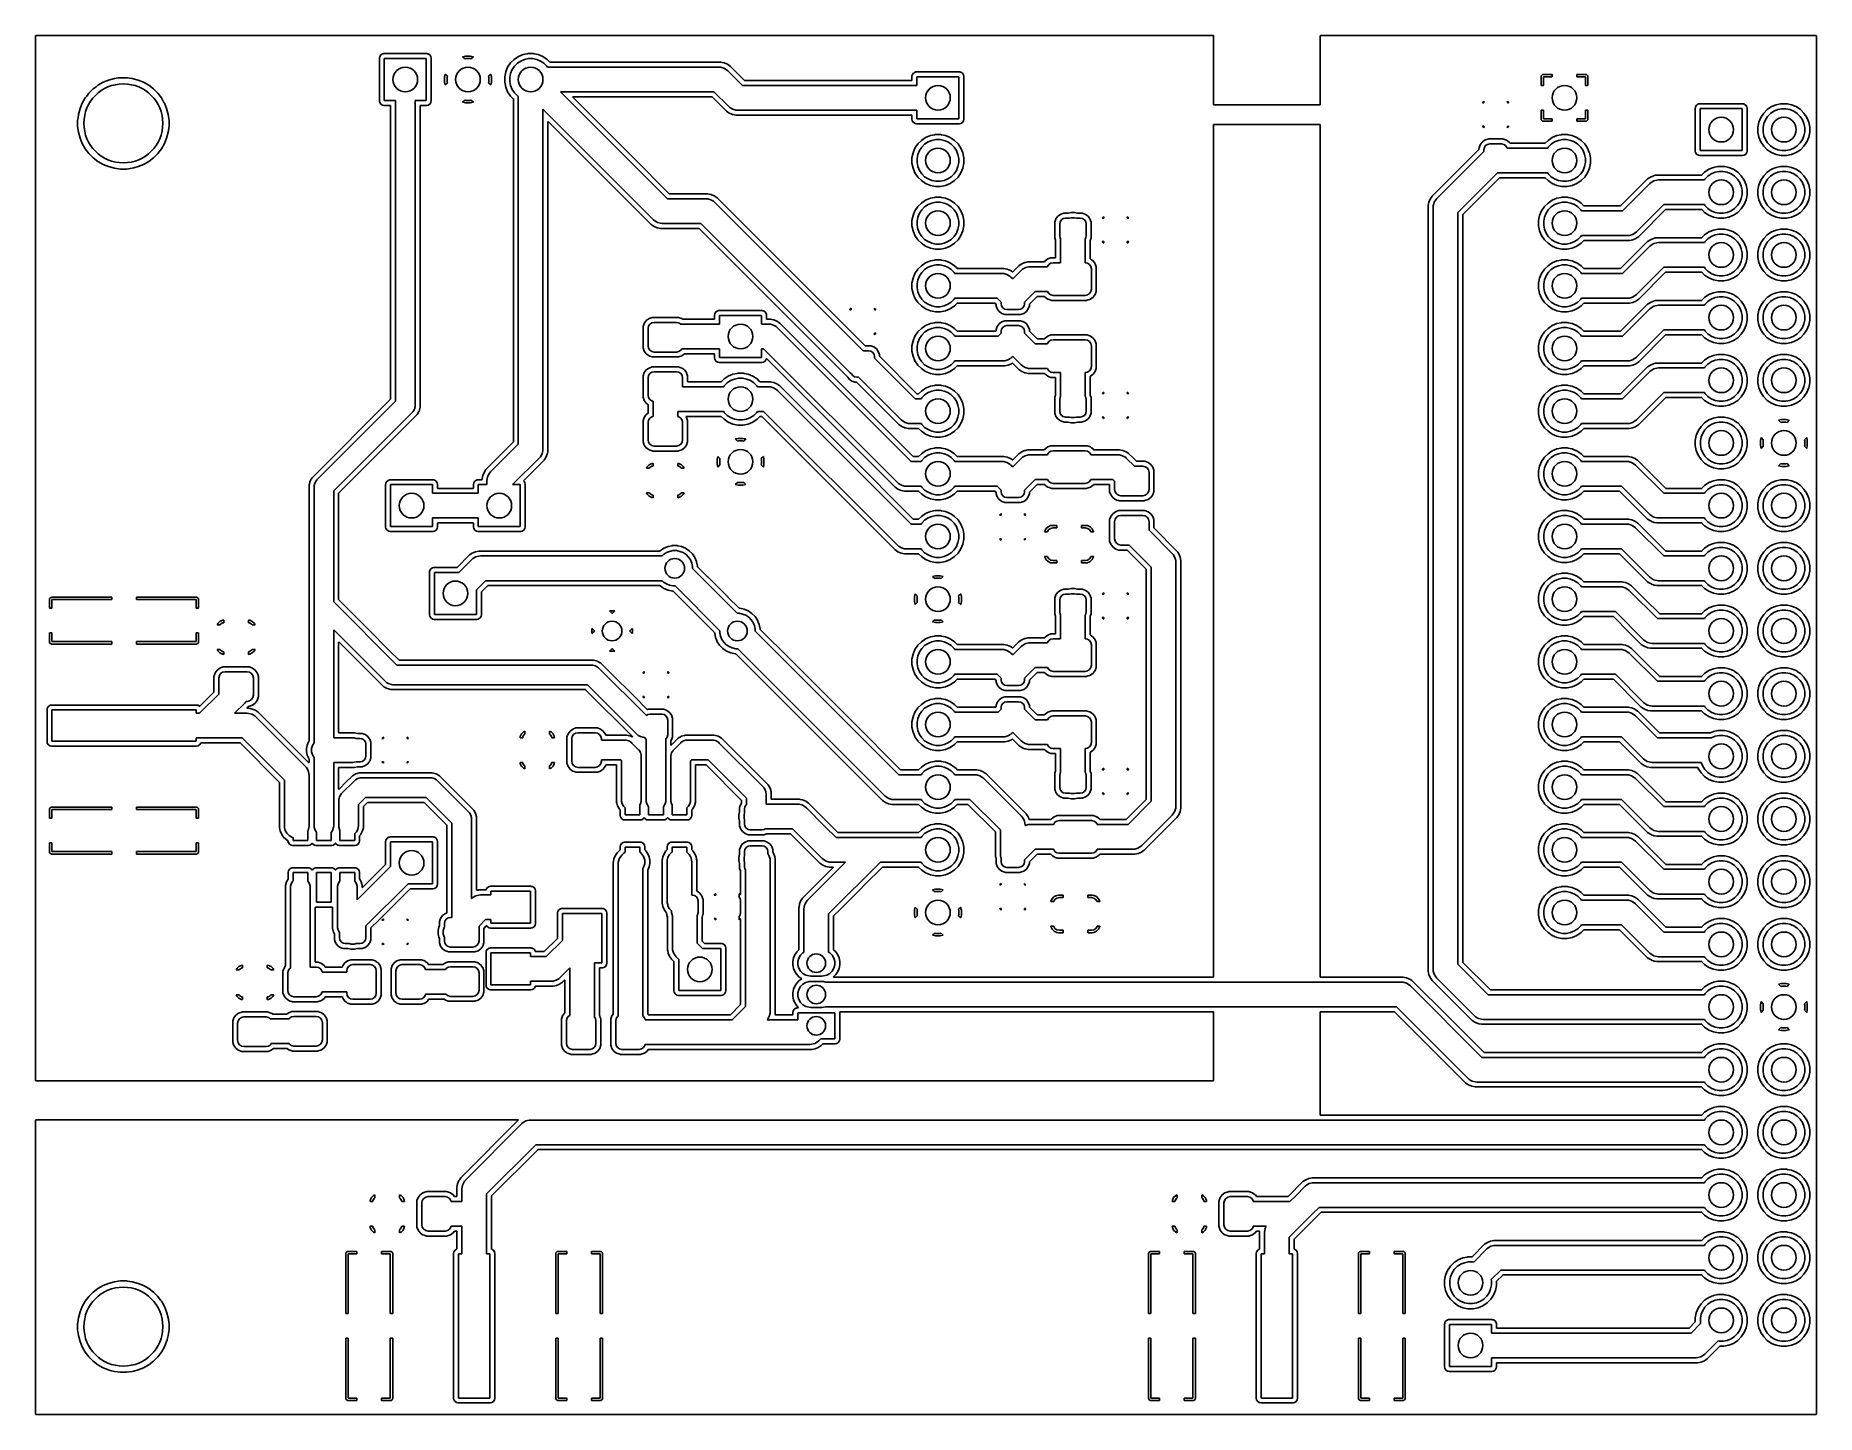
# Model space of a CAD drawing. Extents: x 1.77 to 4.61, y -4.15 to -1.95.
import ezdxf

# ---------------------------------------------------------------- set-up
doc = ezdxf.new("R2010")
doc.units = 0
doc.header["$MEASUREMENT"] = 0
doc.layers.add('BLACK', color=7, linetype='CONTINUOUS')

msp = doc.modelspace()

# ---------------------------------------------------------------- linework, layer by layer
at = {"layer": 'BLACK', "linetype": 'CONTINUOUS'}
for p, q in [((1.77, -1.9505), (1.7701, -1.9501)), ((1.77, -2.0852), (1.77, -1.9505)), ((1.7701, -1.9501), (1.7705, -1.95)), ((1.7705, -1.95), (3.6495, -1.95)), ((3.6495, -1.95), (3.6498, -1.9501)), ((3.6498, -1.9501), (3.6499, -1.9505)), ((3.6499, -1.9505), (3.6499, -2.0603)), ((3.82, -1.9505), (3.8201, -1.9501)), ((3.82, -2.0154), (3.82, -1.9505)), ((3.8201, -1.9501), (3.8205, -1.95)), ((3.8205, -1.95), (4.6114, -1.95)), ((4.6114, -1.95), (4.6118, -1.9501)), ((4.6118, -1.9501), (4.6119, -1.9505)), ((4.6119, -1.9505), (4.6119, -4.1495)), ((2.3191, -1.9835), (2.3186, -1.9858)), ((2.3186, -1.9858), (2.3186, -2.0542)), ((2.3208, -1.9808), (2.3191, -1.9835)), ((2.3191, -1.9835), (2.3191, -1.9835)), ((2.3235, -1.9791), (2.3208, -1.9808)), ((2.3208, -1.9808), (2.3208, -1.9808)), ((2.3248, -1.9788), (2.3235, -1.9791)), ((2.3235, -1.9791), (2.3235, -1.9791)), ((2.3258, -1.9786), (2.3248, -1.9788)), ((2.3942, -1.9786), (2.3258, -1.9786)), ((2.3265, -2.0535), (2.3265, -1.9865)), ((2.3265, -1.9865), (2.3935, -1.9865)), ((2.3935, -1.9865), (2.3935, -2.0535)), ((2.3954, -1.9789), (2.3942, -1.9786)), ((2.3965, -1.9791), (2.3954, -1.9789)), ((2.3992, -1.9808), (2.3965, -1.9791)), ((2.3965, -1.9791), (2.3965, -1.9791)), ((2.3965, -1.9791), (2.3965, -1.9791)), ((2.3965, -1.9791), (2.3965, -1.9791)), ((2.3965, -1.9791), (2.3965, -1.9791)), ((2.4009, -1.9835), (2.3992, -1.9808)), ((2.3992, -1.9808), (2.3992, -1.9808)), ((2.4009, -1.9836), (2.4009, -1.9835)), ((2.4014, -1.9858), (2.4009, -1.9836)), ((2.4014, -2.0163), (2.4014, -1.9858)), ((2.4563, -1.9826), (2.4514, -1.9836)), ((2.4514, -1.9836), (2.4549, -1.9871)), ((2.4549, -1.9871), (2.4567, -1.9867)), ((2.4637, -1.9826), (2.4563, -1.9826)), ((2.4567, -1.9867), (2.4633, -1.9867)), ((2.4633, -1.9867), (2.4651, -1.9871)), ((2.4686, -1.9836), (2.4637, -1.9826)), ((2.4651, -1.9871), (2.4686, -1.9836)), ((2.5336, -1.9879), (2.5279, -1.9936)), ((2.5404, -1.9833), (2.5336, -1.9879)), ((2.5479, -1.9802), (2.5404, -1.9833)), ((2.5442, -1.9905), (2.5503, -1.988)), ((2.5546, -1.9789), (2.5479, -1.9802)), ((2.5479, -1.9802), (2.5479, -1.9802)), ((2.5503, -1.988), (2.5567, -1.9867)), ((2.5559, -1.9786), (2.5546, -1.9789)), ((2.5641, -1.9786), (2.5559, -1.9786)), ((2.5567, -1.9867), (2.5633, -1.9867)), ((2.5633, -1.9867), (2.5697, -1.988)), ((2.5657, -1.979), (2.5641, -1.9786)), ((2.5721, -1.9802), (2.5657, -1.979)), ((2.5697, -1.988), (2.5758, -1.9905)), ((2.5796, -1.9833), (2.5721, -1.9802)), ((2.5721, -1.9802), (2.5721, -1.9802)), ((2.5832, -1.9858), (2.5796, -1.9833)), ((2.5864, -1.9879), (2.5832, -1.9858)), ((2.5907, -1.9922), (2.5864, -1.9879)), ((1.9016, -2.0176), (1.8958, -2.0184)), ((1.9052, -2.0171), (1.9016, -2.0176)), ((1.9148, -2.0171), (1.9052, -2.0171)), ((1.9052, -2.0171), (1.9052, -2.0171)), ((1.9166, -2.0174), (1.9148, -2.0171)), ((1.9148, -2.0171), (1.9148, -2.0171)), ((1.9242, -2.0184), (1.9166, -2.0174)), ((2.4014, -2.0542), (2.4014, -2.0163)), ((2.4236, -2.0114), (2.4226, -2.0163)), ((2.4226, -2.0163), (2.4226, -2.0237)), ((2.4271, -2.0149), (2.4236, -2.0114)), ((2.4267, -2.0167), (2.4271, -2.0149)), ((2.4267, -2.0233), (2.4267, -2.0167)), ((2.4964, -2.0114), (2.4929, -2.0149)), ((2.4929, -2.0149), (2.4933, -2.0167)), ((2.4933, -2.0167), (2.4933, -2.0233)), ((2.4974, -2.0163), (2.4964, -2.0114)), ((2.4974, -2.0237), (2.4974, -2.0163)), ((2.5202, -2.0079), (2.5186, -2.0159)), ((2.5186, -2.0159), (2.5186, -2.0241)), ((2.5233, -2.0004), (2.5202, -2.0079)), ((2.5202, -2.0079), (2.5202, -2.0079)), ((2.5279, -1.9936), (2.5233, -2.0004)), ((2.5267, -2.0167), (2.528, -2.0103)), ((2.5267, -2.0233), (2.5267, -2.0167)), ((2.528, -2.0103), (2.5305, -2.0042)), ((2.5305, -2.0042), (2.5341, -1.9988)), ((2.5341, -1.9988), (2.5388, -1.9941)), ((2.5388, -1.9941), (2.5442, -1.9905)), ((2.5758, -1.9905), (2.5812, -1.9941)), ((2.5812, -1.9941), (2.5859, -1.9988)), ((2.5859, -1.9988), (2.5869, -2.0003)), ((2.5869, -2.0003), (2.8608, -2.0003)), ((2.5908, -1.9923), (2.5907, -1.9922)), ((2.5911, -1.9924), (2.5908, -1.9923)), ((2.8635, -1.9924), (2.5911, -1.9924)), ((2.8608, -2.0003), (2.8634, -2.0005)), ((2.8634, -2.0005), (2.8634, -2.0005)), ((2.8634, -2.0005), (2.8683, -2.0018)), ((2.8656, -1.9928), (2.8635, -1.9924)), ((2.8635, -1.9924), (2.8635, -1.9924)), ((2.8635, -1.9924), (2.8635, -1.9924)), ((2.8688, -1.9935), (2.8656, -1.9928)), ((2.8683, -2.0018), (2.8728, -2.0044)), ((2.8739, -1.9956), (2.8688, -1.9935)), ((2.8728, -2.0044), (2.8728, -2.0044)), ((2.8728, -2.0044), (2.8747, -2.0061)), ((2.8784, -1.9986), (2.8739, -1.9956)), ((2.8747, -2.0061), (2.8982, -2.0295)), ((2.8912, -2.0114), (2.8784, -1.9986)), ((2.8784, -1.9986), (2.8784, -1.9986)), ((2.9013, -2.0215), (2.8912, -2.0114)), ((3.1691, -2.0127), (3.1686, -2.015)), ((3.1686, -2.015), (3.1686, -2.0212)), ((3.1708, -2.0101), (3.1691, -2.0127)), ((3.1691, -2.0127), (3.1691, -2.0127)), ((3.1735, -2.0083), (3.1708, -2.0101)), ((3.1708, -2.0101), (3.1708, -2.0101)), ((3.1748, -2.008), (3.1735, -2.0083)), ((3.1735, -2.0083), (3.1735, -2.0083)), ((3.1758, -2.0079), (3.1748, -2.008)), ((3.2442, -2.0079), (3.1758, -2.0079)), ((3.1765, -2.0295), (3.1765, -2.0157)), ((3.1765, -2.0157), (3.2435, -2.0157)), ((3.2435, -2.0157), (3.2435, -2.0827)), ((3.2454, -2.0081), (3.2442, -2.0079)), ((3.2465, -2.0083), (3.2454, -2.0081)), ((3.2492, -2.0101), (3.2465, -2.0083)), ((3.2465, -2.0083), (3.2465, -2.0083)), ((3.2465, -2.0083), (3.2465, -2.0083)), ((3.2465, -2.0083), (3.2465, -2.0083)), ((3.2465, -2.0083), (3.2465, -2.0083)), ((3.2509, -2.0127), (3.2492, -2.0101)), ((3.2492, -2.0101), (3.2492, -2.0101)), ((3.2514, -2.015), (3.2509, -2.0127)), ((3.2514, -2.0835), (3.2514, -2.015)), ((3.82, -2.0466), (3.82, -2.0154)), ((4.1728, -2.0142), (4.1726, -2.0154)), ((4.1726, -2.0154), (4.1726, -2.0295)), ((4.1737, -2.0129), (4.1728, -2.0142)), ((4.1728, -2.0142), (4.1728, -2.0142)), ((4.175, -2.012), (4.1737, -2.0129)), ((4.1737, -2.0129), (4.1737, -2.0129)), ((4.1761, -2.0118), (4.175, -2.012)), ((4.175, -2.012), (4.175, -2.012)), ((4.1903, -2.0118), (4.1761, -2.0118)), ((4.1765, -2.0295), (4.1765, -2.0157)), ((4.1765, -2.0157), (4.1903, -2.0157)), ((4.1903, -2.0157), (4.1903, -2.0118)), ((4.1903, -2.0118), (4.1903, -2.0118)), ((4.2439, -2.0118), (4.2297, -2.0118)), ((4.2297, -2.0118), (4.2297, -2.0118)), ((4.2297, -2.0118), (4.2297, -2.0157)), ((4.2297, -2.0157), (4.2435, -2.0157)), ((4.2435, -2.0157), (4.2435, -2.0295)), ((4.245, -2.012), (4.2439, -2.0118)), ((4.2463, -2.0129), (4.245, -2.012)), ((4.245, -2.012), (4.245, -2.012)), ((4.2472, -2.0142), (4.2463, -2.0129)), ((4.2463, -2.0129), (4.2463, -2.0129)), ((4.2474, -2.0154), (4.2472, -2.0142)), ((4.2472, -2.0142), (4.2472, -2.0142)), ((4.2474, -2.0295), (4.2474, -2.0154)), ((1.8551, -2.0419), (1.8517, -2.0464)), ((1.8619, -2.0351), (1.8551, -2.0419)), ((1.8551, -2.0419), (1.8551, -2.0419)), ((1.8551, -2.0419), (1.8551, -2.0419)), ((1.8666, -2.0315), (1.8619, -2.0351)), ((1.8619, -2.0351), (1.8619, -2.0351)), ((1.8619, -2.0351), (1.8619, -2.0351)), ((1.8694, -2.0293), (1.8666, -2.0315)), ((1.8777, -2.0245), (1.8694, -2.0293)), ((1.8865, -2.0209), (1.8777, -2.0245)), ((1.8958, -2.0184), (1.8865, -2.0209)), ((1.8865, -2.0209), (1.8865, -2.0209)), ((1.8958, -2.0184), (1.8958, -2.0184)), ((1.8958, -2.0184), (1.8958, -2.0184)), ((1.8958, -2.0184), (1.8958, -2.0184)), ((1.9335, -2.0209), (1.9242, -2.0184)), ((1.9242, -2.0184), (1.9242, -2.0184)), ((1.9242, -2.0184), (1.9242, -2.0184)), ((1.9423, -2.0245), (1.9335, -2.0209)), ((1.9506, -2.0293), (1.9423, -2.0245)), ((1.9581, -2.0351), (1.9506, -2.0293)), ((1.9506, -2.0293), (1.9506, -2.0293)), ((1.9506, -2.0293), (1.9506, -2.0293)), ((1.9649, -2.0419), (1.9581, -2.0351)), ((1.9707, -2.0494), (1.9649, -2.0419)), ((2.4226, -2.0237), (2.4236, -2.0286)), ((2.4236, -2.0286), (2.4271, -2.0251)), ((2.4271, -2.0251), (2.4267, -2.0233)), ((2.4933, -2.0233), (2.4929, -2.0251)), ((2.4929, -2.0251), (2.4964, -2.0286)), ((2.4964, -2.0286), (2.4974, -2.0237)), ((2.5186, -2.0241), (2.5202, -2.0321)), ((2.5202, -2.0321), (2.5202, -2.0321)), ((2.5202, -2.0321), (2.5233, -2.0396)), ((2.5233, -2.0396), (2.5279, -2.0464)), ((2.528, -2.0297), (2.5267, -2.0233)), ((2.5305, -2.0358), (2.528, -2.0297)), ((2.5341, -2.0412), (2.5305, -2.0358)), ((2.5388, -2.0459), (2.5341, -2.0412)), ((2.5403, -2.0469), (2.5388, -2.0459)), ((2.8526, -2.0397), (2.6075, -2.0397)), ((2.6075, -2.0397), (2.7782, -2.2103)), ((2.8761, -2.0631), (2.8526, -2.0397)), ((2.8982, -2.0295), (3.1765, -2.0295)), ((2.9016, -2.0216), (2.9013, -2.0215)), ((3.1682, -2.0216), (2.9016, -2.0216)), ((3.1685, -2.0215), (3.1682, -2.0216)), ((3.1686, -2.0212), (3.1685, -2.0215)), ((4.1726, -2.0295), (4.1726, -2.0295)), ((4.1726, -2.0295), (4.1765, -2.0295)), ((4.2435, -2.0295), (4.2474, -2.0295)), ((4.2474, -2.0295), (4.2474, -2.0295)), ((1.8409, -2.0665), (1.8384, -2.0758)), ((1.8445, -2.0577), (1.8409, -2.0665)), ((1.8409, -2.0665), (1.8409, -2.0665)), ((1.8493, -2.0494), (1.8445, -2.0577)), ((1.8517, -2.0464), (1.8493, -2.0494)), ((1.9748, -2.0565), (1.9707, -2.0494)), ((1.9707, -2.0494), (1.9707, -2.0494)), ((1.9755, -2.0577), (1.9748, -2.0565)), ((1.9791, -2.0665), (1.9755, -2.0577)), ((1.9816, -2.0758), (1.9791, -2.0665)), ((2.3186, -2.0542), (2.319, -2.0562)), ((2.319, -2.0562), (2.3191, -2.0565)), ((2.3191, -2.0565), (2.3191, -2.0565)), ((2.3191, -2.0565), (2.3208, -2.0592)), ((2.3208, -2.0592), (2.3208, -2.0592)), ((2.3208, -2.0592), (2.3235, -2.0609)), ((2.3235, -2.0609), (2.3258, -2.0614)), ((2.3258, -2.0614), (2.3359, -2.0614)), ((2.3443, -2.0535), (2.3265, -2.0535)), ((2.3359, -2.0614), (2.3362, -2.0615)), ((2.3362, -2.0615), (2.3364, -2.0618)), ((2.3364, -2.0618), (2.3364, -2.53)), ((2.3443, -2.5335), (2.3443, -2.0535)), ((2.3935, -2.0535), (2.3757, -2.0535)), ((2.3757, -2.0535), (2.3757, -2.54)), ((2.3836, -2.0618), (2.3838, -2.0615)), ((2.3836, -2.5369), (2.3836, -2.0618)), ((2.3838, -2.0615), (2.3841, -2.0614)), ((2.3841, -2.0614), (2.3942, -2.0614)), ((2.3942, -2.0614), (2.3965, -2.0609)), ((2.3942, -2.0614), (2.3942, -2.0614)), ((2.3965, -2.0609), (2.3992, -2.0592)), ((2.3992, -2.0592), (2.4009, -2.0565)), ((2.4009, -2.0564), (2.4014, -2.0542)), ((2.4009, -2.0565), (2.4009, -2.0564)), ((2.4549, -2.0529), (2.4514, -2.0564)), ((2.4514, -2.0564), (2.4563, -2.0574)), ((2.4567, -2.0533), (2.4549, -2.0529)), ((2.4563, -2.0574), (2.4637, -2.0574)), ((2.4633, -2.0533), (2.4567, -2.0533)), ((2.4651, -2.0529), (2.4633, -2.0533)), ((2.4637, -2.0574), (2.4686, -2.0564)), ((2.4686, -2.0564), (2.4651, -2.0529)), ((2.5279, -2.0464), (2.5279, -2.0464)), ((2.5279, -2.0464), (2.5323, -2.0508)), ((2.5323, -2.0508), (2.5324, -2.0511)), ((2.5324, -2.0511), (2.5324, -2.5984)), ((2.5403, -2.6018), (2.5403, -2.0469)), ((2.7561, -2.2439), (2.5797, -2.0675)), ((2.5797, -2.0675), (2.5797, -2.61)), ((2.6272, -2.048), (2.6274, -2.0477)), ((2.6274, -2.0484), (2.6272, -2.048)), ((2.6274, -2.0477), (2.6277, -2.0476)), ((2.7241, -2.1451), (2.6274, -2.0484)), ((2.6277, -2.0476), (2.8492, -2.0476)), ((2.8492, -2.0476), (2.8495, -2.0477)), ((2.8495, -2.0477), (2.8686, -2.0668)), ((2.8686, -2.0668), (2.8724, -2.0706)), ((2.8724, -2.0706), (2.8769, -2.0737)), ((2.878, -2.0648), (2.8761, -2.0631)), ((2.8769, -2.0737), (2.8799, -2.0749)), ((2.8814, -2.0668), (2.878, -2.0648)), ((2.878, -2.0648), (2.878, -2.0648)), ((2.8825, -2.0674), (2.8814, -2.0668)), ((2.8874, -2.0687), (2.8825, -2.0674)), ((2.89, -2.0689), (2.8874, -2.0687)), ((2.8874, -2.0687), (2.8874, -2.0687)), ((3.1765, -2.0689), (2.89, -2.0689)), ((3.1765, -2.0827), (3.1765, -2.0689)), ((3.6499, -2.0603), (3.82, -2.0603)), ((3.82, -2.0573), (3.82, -2.0466)), ((3.82, -2.0603), (3.82, -2.0573)), ((4.0796, -2.0565), (4.0792, -2.0573)), ((4.0792, -2.0573), (4.0813, -2.0573)), ((4.0813, -2.0548), (4.0796, -2.0565)), ((4.0813, -2.0573), (4.0813, -2.0548)), ((4.0813, -2.0573), (4.0813, -2.0573)), ((4.1204, -2.0565), (4.1187, -2.0548)), ((4.1187, -2.0548), (4.1187, -2.0573)), ((4.1187, -2.0573), (4.1187, -2.0573)), ((4.1187, -2.0573), (4.1208, -2.0573)), ((4.1208, -2.0573), (4.1204, -2.0565)), ((4.1726, -2.0689), (4.1726, -2.0831)), ((4.1765, -2.0689), (4.1726, -2.0689)), ((4.1726, -2.0689), (4.1726, -2.0689)), ((4.1765, -2.0827), (4.1765, -2.0689)), ((4.2474, -2.0689), (4.2435, -2.0689)), ((4.2435, -2.0689), (4.2435, -2.0827)), ((4.2474, -2.0831), (4.2474, -2.0689)), ((4.2474, -2.0689), (4.2474, -2.0689)), ((4.4188, -2.065), (4.4186, -2.0658)), ((4.4186, -2.0658), (4.4186, -2.1342)), ((4.4191, -2.0635), (4.4188, -2.065)), ((4.4208, -2.0608), (4.4191, -2.0635)), ((4.4191, -2.0635), (4.4191, -2.0635)), ((4.4235, -2.0591), (4.4208, -2.0608)), ((4.4208, -2.0608), (4.4208, -2.0608)), ((4.4248, -2.0588), (4.4235, -2.0591)), ((4.4235, -2.0591), (4.4235, -2.0591)), ((4.4258, -2.0586), (4.4248, -2.0588)), ((4.4942, -2.0586), (4.4258, -2.0586)), ((4.4265, -2.1335), (4.4265, -2.0665)), ((4.4265, -2.0665), (4.4935, -2.0665)), ((4.4935, -2.0665), (4.4935, -2.1335)), ((4.4954, -2.0589), (4.4942, -2.0586)), ((4.4965, -2.0591), (4.4954, -2.0589)), ((4.4974, -2.0597), (4.4965, -2.0591)), ((4.4965, -2.0591), (4.4965, -2.0591)), ((4.4965, -2.0591), (4.4965, -2.0591)), ((4.4992, -2.0608), (4.4974, -2.0597)), ((4.5009, -2.0635), (4.4992, -2.0608)), ((4.4992, -2.0608), (4.4992, -2.0608)), ((4.5014, -2.0658), (4.5009, -2.0635)), ((4.5014, -2.0959), (4.5014, -2.0658)), ((4.5279, -2.0736), (4.5233, -2.0804)), ((4.5336, -2.0679), (4.5279, -2.0736)), ((4.5404, -2.0633), (4.5336, -2.0679)), ((4.5341, -2.0788), (4.5388, -2.0741)), ((4.5388, -2.0741), (4.5442, -2.0705)), ((4.5479, -2.0602), (4.5404, -2.0633)), ((4.5442, -2.0705), (4.5503, -2.068)), ((4.5546, -2.0589), (4.5479, -2.0602)), ((4.5479, -2.0602), (4.5479, -2.0602)), ((4.5503, -2.068), (4.5567, -2.0667)), ((4.5559, -2.0586), (4.5546, -2.0589)), ((4.5641, -2.0586), (4.5559, -2.0586)), ((4.5567, -2.0667), (4.5633, -2.0667)), ((4.5633, -2.0667), (4.5697, -2.068)), ((4.5657, -2.059), (4.5641, -2.0586)), ((4.5721, -2.0602), (4.5657, -2.059)), ((4.5697, -2.068), (4.5758, -2.0705)), ((4.5796, -2.0633), (4.5721, -2.0602)), ((4.5721, -2.0602), (4.5721, -2.0602)), ((4.5758, -2.0705), (4.5812, -2.0741)), ((4.5864, -2.0679), (4.5796, -2.0633)), ((4.5812, -2.0741), (4.5859, -2.0788)), ((4.5921, -2.0736), (4.5864, -2.0679)), ((4.5864, -2.0679), (4.5864, -2.0679)), ((4.5967, -2.0804), (4.5921, -2.0736)), ((1.77, -2.8496), (1.77, -2.0852)), ((1.8374, -2.0835), (1.8371, -2.0852)), ((1.8371, -2.0852), (1.8371, -2.0948)), ((1.8371, -2.0948), (1.8384, -2.1042)), ((1.8383, -2.0768), (1.8374, -2.0835)), ((1.8384, -2.0758), (1.8383, -2.0768)), ((1.8384, -2.0758), (1.8384, -2.0758)), ((1.8384, -2.0758), (1.8384, -2.0758)), ((1.8384, -2.0758), (1.8384, -2.0758)), ((1.9829, -2.0852), (1.9816, -2.0758)), ((1.9816, -2.1042), (1.9829, -2.0948)), ((1.9829, -2.0948), (1.9829, -2.0852)), ((2.5876, -2.0877), (2.5877, -2.0874)), ((2.5876, -2.4153), (2.5876, -2.0877)), ((2.5877, -2.0874), (2.588, -2.0872)), ((2.588, -2.0872), (2.5884, -2.0874)), ((2.5884, -2.0874), (2.7524, -2.2514)), ((2.8799, -2.0749), (2.882, -2.0757)), ((2.882, -2.0757), (2.883, -2.0759)), ((2.883, -2.0759), (2.8873, -2.0768)), ((2.8873, -2.0768), (3.1682, -2.0768)), ((3.1682, -2.0768), (3.1685, -2.0769)), ((3.1685, -2.0769), (3.1686, -2.0772)), ((3.1686, -2.0772), (3.1686, -2.0835)), ((3.1686, -2.0835), (3.169, -2.0852)), ((3.169, -2.0852), (3.1691, -2.0858)), ((3.1691, -2.0858), (3.1691, -2.0858)), ((3.1691, -2.0858), (3.1708, -2.0884)), ((3.1708, -2.0884), (3.1708, -2.0884)), ((3.1708, -2.0884), (3.1735, -2.0901)), ((3.1735, -2.0901), (3.1758, -2.0906)), ((3.1758, -2.0906), (3.1758, -2.0906)), ((3.1758, -2.0906), (3.2442, -2.0906)), ((3.2435, -2.0827), (3.1765, -2.0827)), ((3.2442, -2.0906), (3.2465, -2.0901)), ((3.2442, -2.0906), (3.2442, -2.0906)), ((3.2465, -2.0901), (3.2492, -2.0884)), ((3.2492, -2.0884), (3.2509, -2.0858)), ((3.2509, -2.0858), (3.2514, -2.0835)), ((3.82, -2.0918), (3.6499, -2.0918)), ((3.6499, -2.0918), (3.6499, -3.452)), ((3.82, -2.0947), (3.82, -2.0918)), ((3.82, -2.2212), (3.82, -2.0947)), ((4.0813, -2.0947), (4.0792, -2.0947)), ((4.0792, -2.0947), (4.0796, -2.0956)), ((4.0796, -2.0956), (4.0813, -2.0973)), ((4.0813, -2.0973), (4.0813, -2.0947)), ((4.0813, -2.0947), (4.0813, -2.0947)), ((4.1187, -2.0947), (4.1187, -2.0973)), ((4.1208, -2.0947), (4.1187, -2.0947)), ((4.1187, -2.0947), (4.1187, -2.0947)), ((4.1187, -2.0973), (4.1204, -2.0956)), ((4.1204, -2.0956), (4.1208, -2.0947)), ((4.1726, -2.0831), (4.1728, -2.0842)), ((4.1728, -2.0842), (4.1728, -2.0842)), ((4.1728, -2.0842), (4.1737, -2.0855)), ((4.1737, -2.0855), (4.1737, -2.0855)), ((4.1737, -2.0855), (4.175, -2.0864)), ((4.175, -2.0864), (4.175, -2.0864)), ((4.175, -2.0864), (4.1761, -2.0866)), ((4.1761, -2.0866), (4.1903, -2.0866)), ((4.1903, -2.0827), (4.1765, -2.0827)), ((4.1903, -2.0866), (4.1903, -2.0827)), ((4.1903, -2.0866), (4.1903, -2.0866)), ((4.2435, -2.0827), (4.2297, -2.0827)), ((4.2297, -2.0827), (4.2297, -2.0866)), ((4.2297, -2.0866), (4.2297, -2.0866)), ((4.2297, -2.0866), (4.2439, -2.0866)), ((4.2439, -2.0866), (4.245, -2.0864)), ((4.245, -2.0864), (4.2463, -2.0855)), ((4.245, -2.0864), (4.245, -2.0864)), ((4.2463, -2.0855), (4.2472, -2.0842)), ((4.2463, -2.0855), (4.2463, -2.0855)), ((4.2472, -2.0842), (4.2474, -2.0831)), ((4.2472, -2.0842), (4.2472, -2.0842)), ((4.5014, -2.1342), (4.5014, -2.0959)), ((4.5202, -2.0879), (4.5186, -2.0959)), ((4.5186, -2.0959), (4.5186, -2.1041)), ((4.5233, -2.0804), (4.5202, -2.0879)), ((4.5202, -2.0879), (4.5202, -2.0879)), ((4.5267, -2.0967), (4.528, -2.0903)), ((4.5267, -2.1033), (4.5267, -2.0967)), ((4.528, -2.0903), (4.5305, -2.0842)), ((4.5305, -2.0842), (4.5341, -2.0788)), ((4.5859, -2.0788), (4.5895, -2.0842)), ((4.5895, -2.0842), (4.592, -2.0903)), ((4.592, -2.0903), (4.5933, -2.0967)), ((4.5933, -2.0967), (4.5933, -2.1033)), ((4.5998, -2.0879), (4.5967, -2.0804)), ((4.6014, -2.0959), (4.5998, -2.0879)), ((4.6014, -2.1041), (4.6014, -2.0959)), ((1.8384, -2.1042), (1.8384, -2.1042)), ((1.8384, -2.1042), (1.8384, -2.1042)), ((1.8384, -2.1042), (1.8384, -2.1042)), ((1.8384, -2.1042), (1.8409, -2.1135)), ((1.8409, -2.1135), (1.8409, -2.1135)), ((1.8409, -2.1135), (1.8445, -2.1223)), ((1.8445, -2.1223), (1.8493, -2.1306)), ((1.8493, -2.1306), (1.8493, -2.1306)), ((1.8493, -2.1306), (1.8493, -2.1306)), ((1.8493, -2.1306), (1.8551, -2.1381)), ((1.9649, -2.1381), (1.9707, -2.1306)), ((1.9707, -2.1306), (1.9755, -2.1223)), ((1.9755, -2.1223), (1.9791, -2.1135)), ((1.9791, -2.1135), (1.9816, -2.1042)), ((3.1733, -2.1296), (3.1702, -2.1371)), ((3.1779, -2.1228), (3.1733, -2.1296)), ((3.1836, -2.1171), (3.1779, -2.1228)), ((3.1805, -2.1334), (3.1841, -2.128)), ((3.1904, -2.1126), (3.1836, -2.1171)), ((3.1841, -2.128), (3.1888, -2.1233)), ((3.1888, -2.1233), (3.1942, -2.1197)), ((3.1979, -2.1094), (3.1904, -2.1126)), ((3.1942, -2.1197), (3.2003, -2.1172)), ((3.2046, -2.1081), (3.1979, -2.1094)), ((3.1979, -2.1094), (3.1979, -2.1094)), ((3.2003, -2.1172), (3.2067, -2.1159)), ((3.2059, -2.1079), (3.2046, -2.1081)), ((3.2141, -2.1079), (3.2059, -2.1079)), ((3.2067, -2.1159), (3.2133, -2.1159)), ((3.2133, -2.1159), (3.2197, -2.1172)), ((3.2157, -2.1082), (3.2141, -2.1079)), ((3.2221, -2.1094), (3.2157, -2.1082)), ((3.2197, -2.1172), (3.2258, -2.1197)), ((3.2296, -2.1126), (3.2221, -2.1094)), ((3.2221, -2.1094), (3.2221, -2.1094)), ((3.2258, -2.1197), (3.2312, -2.1233)), ((3.2309, -2.1135), (3.2296, -2.1126)), ((3.2364, -2.1171), (3.2309, -2.1135)), ((3.2312, -2.1233), (3.2359, -2.128)), ((3.2359, -2.128), (3.2395, -2.1334)), ((3.2421, -2.1228), (3.2364, -2.1171)), ((3.2467, -2.1296), (3.2421, -2.1228)), ((3.2498, -2.1371), (3.2467, -2.1296)), ((4.0734, -2.1314), (4.0733, -2.1317)), ((4.0735, -2.1295), (4.0734, -2.1301)), ((4.0734, -2.1301), (4.0734, -2.1314)), ((4.0752, -2.124), (4.0735, -2.1289)), ((4.0735, -2.1289), (4.0735, -2.1295)), ((4.0783, -2.1198), (4.0752, -2.124)), ((4.0825, -2.1167), (4.0783, -2.1198)), ((4.0813, -2.1321), (4.082, -2.1286)), ((4.082, -2.1286), (4.084, -2.1255)), ((4.0874, -2.115), (4.0825, -2.1167)), ((4.084, -2.1255), (4.0871, -2.1235)), ((4.0871, -2.1235), (4.0906, -2.1228)), ((4.088, -2.115), (4.0874, -2.115)), ((4.0874, -2.115), (4.0874, -2.115)), ((4.0874, -2.115), (4.0874, -2.115)), ((4.0886, -2.1149), (4.088, -2.115)), ((4.1114, -2.1149), (4.0886, -2.1149)), ((4.0886, -2.1149), (4.0886, -2.1149)), ((4.0906, -2.1228), (4.1094, -2.1228)), ((4.1094, -2.1228), (4.1129, -2.1235)), ((4.1119, -2.1149), (4.1114, -2.1149)), ((4.1114, -2.1149), (4.1114, -2.1149)), ((4.1126, -2.115), (4.1119, -2.1149)), ((4.1175, -2.1167), (4.1126, -2.115)), ((4.1129, -2.1235), (4.116, -2.1255)), ((4.116, -2.1255), (4.118, -2.1286)), ((4.1217, -2.1198), (4.1175, -2.1167)), ((4.118, -2.1286), (4.1182, -2.1295)), ((4.1182, -2.1295), (4.1831, -2.1295)), ((4.1225, -2.1209), (4.1217, -2.1198)), ((4.1229, -2.1214), (4.1225, -2.1209)), ((4.1229, -2.1215), (4.1229, -2.1214)), ((4.1233, -2.1216), (4.1229, -2.1215)), ((4.1789, -2.1216), (4.1233, -2.1216)), ((4.1792, -2.1215), (4.1789, -2.1216)), ((4.1836, -2.1171), (4.1792, -2.1215)), ((4.1831, -2.1295), (4.1841, -2.128)), ((4.1904, -2.1126), (4.1836, -2.1171)), ((4.1841, -2.128), (4.1888, -2.1233)), ((4.1888, -2.1233), (4.1942, -2.1197)), ((4.1979, -2.1094), (4.1904, -2.1126)), ((4.1942, -2.1197), (4.2003, -2.1172)), ((4.2046, -2.1081), (4.1979, -2.1094)), ((4.1979, -2.1094), (4.1979, -2.1094)), ((4.2003, -2.1172), (4.2067, -2.1159)), ((4.2059, -2.1079), (4.2046, -2.1081)), ((4.2141, -2.1079), (4.2059, -2.1079)), ((4.2067, -2.1159), (4.2133, -2.1159)), ((4.2133, -2.1159), (4.2197, -2.1172)), ((4.2157, -2.1082), (4.2141, -2.1079)), ((4.2221, -2.1094), (4.2157, -2.1082)), ((4.2197, -2.1172), (4.2258, -2.1197)), ((4.2279, -2.1119), (4.2221, -2.1094)), ((4.2221, -2.1094), (4.2221, -2.1094)), ((4.2258, -2.1197), (4.2312, -2.1233)), ((4.2284, -2.1121), (4.2279, -2.1119)), ((4.2296, -2.1126), (4.2284, -2.1121)), ((4.2364, -2.1171), (4.2296, -2.1126)), ((4.2312, -2.1233), (4.2359, -2.128)), ((4.2359, -2.128), (4.2395, -2.1334)), ((4.2421, -2.1228), (4.2364, -2.1171)), ((4.2364, -2.1171), (4.2364, -2.1171)), ((4.2467, -2.1296), (4.2421, -2.1228)), ((4.2495, -2.1365), (4.2467, -2.1296)), ((4.5186, -2.1041), (4.5202, -2.1121)), ((4.5202, -2.1121), (4.5202, -2.1121)), ((4.5202, -2.1121), (4.5233, -2.1196)), ((4.5233, -2.1196), (4.5279, -2.1264)), ((4.528, -2.1097), (4.5267, -2.1033)), ((4.5279, -2.1264), (4.5279, -2.1264)), ((4.5279, -2.1264), (4.5336, -2.1321)), ((4.5305, -2.1158), (4.528, -2.1097)), ((4.5341, -2.1212), (4.5305, -2.1158)), ((4.5388, -2.1259), (4.5341, -2.1212)), ((4.5442, -2.1295), (4.5388, -2.1259)), ((4.5503, -2.132), (4.5442, -2.1295)), ((4.5758, -2.1295), (4.5697, -2.132)), ((4.5812, -2.1259), (4.5758, -2.1295)), ((4.5859, -2.1212), (4.5812, -2.1259)), ((4.5895, -2.1158), (4.5859, -2.1212)), ((4.5864, -2.1321), (4.5921, -2.1264)), ((4.592, -2.1097), (4.5895, -2.1158)), ((4.5933, -2.1033), (4.592, -2.1097)), ((4.5921, -2.1264), (4.5967, -2.1196)), ((4.5967, -2.1196), (4.5998, -2.1121)), ((4.5998, -2.1121), (4.6014, -2.1041)), ((1.8551, -2.1381), (1.8619, -2.1449)), ((1.8619, -2.1449), (1.8694, -2.1507)), ((1.8694, -2.1507), (1.8694, -2.1507)), ((1.8694, -2.1507), (1.8777, -2.1555)), ((1.8777, -2.1555), (1.8777, -2.1555)), ((1.8777, -2.1555), (1.8777, -2.1555)), ((1.8777, -2.1555), (1.8865, -2.1591)), ((1.8865, -2.1591), (1.8865, -2.1591)), ((1.8865, -2.1591), (1.8958, -2.1616)), ((1.9267, -2.161), (1.9335, -2.1591)), ((1.9335, -2.1591), (1.9423, -2.1555)), ((1.9423, -2.1555), (1.9506, -2.1507)), ((1.9506, -2.1507), (1.9581, -2.1449)), ((1.9581, -2.1449), (1.9649, -2.1381)), ((2.7813, -2.2023), (2.7241, -2.1451)), ((3.1702, -2.1371), (3.1686, -2.1451)), ((3.1686, -2.1451), (3.1686, -2.1533)), ((3.1686, -2.1533), (3.1702, -2.1613)), ((3.1702, -2.1371), (3.1702, -2.1371)), ((3.1767, -2.1459), (3.178, -2.1395)), ((3.1767, -2.1525), (3.1767, -2.1459)), ((3.178, -2.1589), (3.1767, -2.1525)), ((3.178, -2.1395), (3.1805, -2.1334)), ((3.1805, -2.165), (3.178, -2.1589)), ((3.2395, -2.1334), (3.242, -2.1395)), ((3.242, -2.1589), (3.2395, -2.165)), ((3.242, -2.1395), (3.2433, -2.1459)), ((3.2433, -2.1525), (3.242, -2.1589)), ((3.2433, -2.1459), (3.2433, -2.1525)), ((3.2514, -2.1451), (3.2498, -2.1371)), ((3.2498, -2.1613), (3.2514, -2.1533)), ((3.2514, -2.1533), (3.2514, -2.1451)), ((4.0733, -2.1317), (3.9986, -2.2064)), ((4.0061, -2.21), (4.0813, -2.1348)), ((4.0813, -2.1348), (4.0813, -2.1321)), ((4.2395, -2.1334), (4.242, -2.1395)), ((4.242, -2.1589), (4.2395, -2.165)), ((4.242, -2.1395), (4.2433, -2.1459)), ((4.2433, -2.1525), (4.242, -2.1589)), ((4.2433, -2.1459), (4.2433, -2.1525)), ((4.2498, -2.1371), (4.2495, -2.1365)), ((4.2502, -2.1392), (4.2498, -2.1371)), ((4.2498, -2.1371), (4.2498, -2.1371)), ((4.2498, -2.1613), (4.2514, -2.1533)), ((4.2514, -2.1451), (4.2502, -2.1392)), ((4.2514, -2.1533), (4.2514, -2.1451)), ((4.4186, -2.1342), (4.4191, -2.1365)), ((4.4191, -2.1365), (4.4192, -2.1367)), ((4.4192, -2.1367), (4.4208, -2.1392)), ((4.4208, -2.1392), (4.4208, -2.1392)), ((4.4208, -2.1392), (4.4235, -2.1409)), ((4.4235, -2.1409), (4.4258, -2.1414)), ((4.4258, -2.1414), (4.4258, -2.1414)), ((4.4258, -2.1414), (4.4942, -2.1414)), ((4.4935, -2.1335), (4.4265, -2.1335)), ((4.4546, -2.1589), (4.4479, -2.1602)), ((4.4559, -2.1586), (4.4546, -2.1589)), ((4.4641, -2.1586), (4.4559, -2.1586)), ((4.4657, -2.159), (4.4641, -2.1586)), ((4.4721, -2.1602), (4.4657, -2.159)), ((4.4942, -2.1414), (4.4965, -2.1409)), ((4.4942, -2.1414), (4.4942, -2.1414)), ((4.4965, -2.1409), (4.4992, -2.1392)), ((4.4992, -2.1392), (4.5009, -2.1365)), ((4.5009, -2.1365), (4.5014, -2.1342)), ((4.5336, -2.1321), (4.5404, -2.1367)), ((4.5404, -2.1367), (4.5479, -2.1398)), ((4.5479, -2.1398), (4.5559, -2.1414)), ((4.5546, -2.1589), (4.5479, -2.1602)), ((4.5567, -2.1333), (4.5503, -2.132)), ((4.5559, -2.1586), (4.5546, -2.1589)), ((4.5559, -2.1414), (4.5559, -2.1414)), ((4.5559, -2.1414), (4.5641, -2.1414)), ((4.5641, -2.1586), (4.5559, -2.1586)), ((4.5633, -2.1333), (4.5567, -2.1333)), ((4.5697, -2.132), (4.5633, -2.1333)), ((4.5641, -2.1414), (4.5721, -2.1398)), ((4.5641, -2.1414), (4.5641, -2.1414)), ((4.5657, -2.159), (4.5641, -2.1586)), ((4.5721, -2.1602), (4.5657, -2.159)), ((4.5721, -2.1398), (4.5796, -2.1367)), ((4.5796, -2.1367), (4.5864, -2.1321)), ((1.8958, -2.1616), (1.8958, -2.1616)), ((1.8958, -2.1616), (1.8958, -2.1616)), ((1.8958, -2.1616), (1.9052, -2.1629)), ((1.9052, -2.1629), (1.9052, -2.1629)), ((1.9052, -2.1629), (1.9148, -2.1629)), ((1.9148, -2.1629), (1.9242, -2.1616)), ((1.9148, -2.1629), (1.9148, -2.1629)), ((1.9242, -2.1616), (1.9267, -2.161)), ((1.9242, -2.1616), (1.9242, -2.1616)), ((1.9242, -2.1616), (1.9242, -2.1616)), ((3.1702, -2.1613), (3.1702, -2.1613)), ((3.1702, -2.1613), (3.1726, -2.1671)), ((3.1726, -2.1671), (3.1733, -2.1688)), ((3.1733, -2.1688), (3.1779, -2.1756)), ((3.1779, -2.1756), (3.1836, -2.1813)), ((3.1841, -2.1704), (3.1805, -2.165)), ((3.1836, -2.1813), (3.1904, -2.1859)), ((3.1888, -2.1751), (3.1841, -2.1704)), ((3.1942, -2.1787), (3.1888, -2.1751)), ((3.1904, -2.1859), (3.1979, -2.189)), ((3.2003, -2.1812), (3.1942, -2.1787)), ((3.2067, -2.1825), (3.2003, -2.1812)), ((3.2133, -2.1825), (3.2067, -2.1825)), ((3.2197, -2.1812), (3.2133, -2.1825)), ((3.2258, -2.1787), (3.2197, -2.1812)), ((3.2221, -2.189), (3.2296, -2.1859)), ((3.2312, -2.1751), (3.2258, -2.1787)), ((3.2296, -2.1859), (3.2364, -2.1813)), ((3.2359, -2.1704), (3.2312, -2.1751)), ((3.2395, -2.165), (3.2359, -2.1704)), ((3.2364, -2.1813), (3.2421, -2.1756)), ((3.2421, -2.1756), (3.2467, -2.1688)), ((3.2467, -2.1688), (3.2498, -2.1613)), ((4.103, -2.1688), (4.0397, -2.2321)), ((4.0477, -2.2352), (4.106, -2.1769)), ((4.1053, -2.1689), (4.103, -2.1688)), ((4.1831, -2.1689), (4.1053, -2.1689)), ((4.106, -2.1769), (4.1064, -2.1768)), ((4.1064, -2.1768), (4.1789, -2.1768)), ((4.1789, -2.1768), (4.1792, -2.1769)), ((4.1792, -2.1769), (4.1836, -2.1813)), ((4.1841, -2.1704), (4.1831, -2.1689)), ((4.1836, -2.1813), (4.1904, -2.1859)), ((4.1888, -2.1751), (4.1841, -2.1704)), ((4.1942, -2.1787), (4.1888, -2.1751)), ((4.1904, -2.1859), (4.1979, -2.189)), ((4.2003, -2.1812), (4.1942, -2.1787)), ((4.2067, -2.1825), (4.2003, -2.1812)), ((4.2133, -2.1825), (4.2067, -2.1825)), ((4.2197, -2.1812), (4.2133, -2.1825)), ((4.2258, -2.1787), (4.2197, -2.1812)), ((4.2221, -2.189), (4.2296, -2.1859)), ((4.2312, -2.1751), (4.2258, -2.1787)), ((4.2296, -2.1859), (4.2364, -2.1813)), ((4.2359, -2.1704), (4.2312, -2.1751)), ((4.2395, -2.165), (4.2359, -2.1704)), ((4.2364, -2.1813), (4.2421, -2.1756)), ((4.2421, -2.1756), (4.2467, -2.1688)), ((4.2467, -2.1688), (4.2498, -2.1613)), ((4.3424, -2.1786), (4.2995, -2.2215)), ((4.3026, -2.2295), (4.3461, -2.1861)), ((4.3469, -2.1756), (4.3424, -2.1786)), ((4.3461, -2.1861), (4.348, -2.1844)), ((4.352, -2.1735), (4.3469, -2.1756)), ((4.348, -2.1844), (4.3525, -2.1818)), ((4.348, -2.1844), (4.348, -2.1844)), ((4.3546, -2.1729), (4.352, -2.1735)), ((4.352, -2.1735), (4.352, -2.1735)), ((4.3525, -2.1818), (4.3574, -2.1805)), ((4.3573, -2.1724), (4.3546, -2.1729)), ((4.3627, -2.1724), (4.3573, -2.1724)), ((4.3574, -2.1805), (4.36, -2.1803)), ((4.3574, -2.1805), (4.3574, -2.1805)), ((4.36, -2.1803), (4.4331, -2.1803)), ((4.4289, -2.1724), (4.3627, -2.1724)), ((4.4292, -2.1723), (4.4289, -2.1724)), ((4.4336, -2.1679), (4.4292, -2.1723)), ((4.4331, -2.1803), (4.4341, -2.1788)), ((4.4404, -2.1633), (4.4336, -2.1679)), ((4.4341, -2.1788), (4.4388, -2.1741)), ((4.4388, -2.1741), (4.4442, -2.1705)), ((4.4479, -2.1602), (4.4404, -2.1633)), ((4.4442, -2.1705), (4.4503, -2.168)), ((4.4479, -2.1602), (4.4479, -2.1602)), ((4.4503, -2.168), (4.4567, -2.1667)), ((4.4567, -2.1667), (4.4633, -2.1667)), ((4.4633, -2.1667), (4.4697, -2.168)), ((4.4697, -2.168), (4.4758, -2.1705)), ((4.4796, -2.1633), (4.4721, -2.1602)), ((4.4721, -2.1602), (4.4721, -2.1602)), ((4.4758, -2.1705), (4.4812, -2.1741)), ((4.4864, -2.1679), (4.4796, -2.1633)), ((4.4812, -2.1741), (4.4859, -2.1788)), ((4.4859, -2.1788), (4.4895, -2.1842)), ((4.4921, -2.1736), (4.4864, -2.1679)), ((4.4864, -2.1679), (4.4864, -2.1679)), ((4.4895, -2.1842), (4.492, -2.1903)), ((4.4967, -2.1804), (4.4921, -2.1736)), ((4.4998, -2.1879), (4.4967, -2.1804)), ((4.5014, -2.1959), (4.4998, -2.1879)), ((4.5202, -2.1879), (4.5186, -2.1959)), ((4.5233, -2.1804), (4.5202, -2.1879)), ((4.5202, -2.1879), (4.5202, -2.1879)), ((4.5279, -2.1736), (4.5233, -2.1804)), ((4.5336, -2.1679), (4.5279, -2.1736)), ((4.528, -2.1903), (4.5305, -2.1842)), ((4.5305, -2.1842), (4.5341, -2.1788)), ((4.5404, -2.1633), (4.5336, -2.1679)), ((4.5341, -2.1788), (4.5388, -2.1741)), ((4.5388, -2.1741), (4.5442, -2.1705)), ((4.5479, -2.1602), (4.5404, -2.1633)), ((4.5442, -2.1705), (4.5503, -2.168)), ((4.5479, -2.1602), (4.5479, -2.1602)), ((4.5503, -2.168), (4.5567, -2.1667)), ((4.5567, -2.1667), (4.5633, -2.1667)), ((4.5633, -2.1667), (4.5697, -2.168)), ((4.5697, -2.168), (4.5758, -2.1705)), ((4.5796, -2.1633), (4.5721, -2.1602)), ((4.5721, -2.1602), (4.5721, -2.1602)), ((4.5758, -2.1705), (4.5812, -2.1741)), ((4.5864, -2.1679), (4.5796, -2.1633)), ((4.5812, -2.1741), (4.5859, -2.1788)), ((4.5859, -2.1788), (4.5895, -2.1842)), ((4.5921, -2.1736), (4.5864, -2.1679)), ((4.5864, -2.1679), (4.5864, -2.1679)), ((4.5895, -2.1842), (4.592, -2.1903)), ((4.5967, -2.1804), (4.5921, -2.1736)), ((4.5998, -2.1879), (4.5967, -2.1804)), ((4.6014, -2.1959), (4.5998, -2.1879)), ((2.7782, -2.2103), (2.84, -2.2103)), ((2.7816, -2.2024), (2.7813, -2.2023)), ((2.8427, -2.2024), (2.7816, -2.2024)), ((2.84, -2.2103), (2.8426, -2.2105)), ((2.8426, -2.2105), (2.8426, -2.2105)), ((2.8426, -2.2105), (2.8475, -2.2118)), ((2.8448, -2.2028), (2.8427, -2.2024)), ((2.8427, -2.2024), (2.8427, -2.2024)), ((2.8427, -2.2024), (2.8427, -2.2024)), ((2.848, -2.2035), (2.8448, -2.2028)), ((2.8475, -2.2118), (2.852, -2.2144)), ((2.8531, -2.2056), (2.848, -2.2035)), ((2.852, -2.2144), (2.852, -2.2144)), ((2.852, -2.2144), (2.8539, -2.2161)), ((2.8576, -2.2086), (2.8531, -2.2056)), ((2.8539, -2.2161), (3.0906, -2.4528)), ((2.8941, -2.2451), (2.8576, -2.2086)), ((2.8576, -2.2086), (2.8576, -2.2086)), ((3.1904, -2.2126), (3.1836, -2.2171)), ((3.1979, -2.2094), (3.1904, -2.2126)), ((3.1979, -2.189), (3.2059, -2.1906)), ((3.2046, -2.2081), (3.1979, -2.2094)), ((3.1979, -2.2094), (3.1979, -2.2094)), ((3.2003, -2.2172), (3.2067, -2.2159)), ((3.2059, -2.2079), (3.2046, -2.2081)), ((3.2059, -2.1906), (3.2059, -2.1906)), ((3.2059, -2.1906), (3.2141, -2.1906)), ((3.2141, -2.2079), (3.2059, -2.2079)), ((3.2067, -2.2159), (3.2133, -2.2159)), ((3.2133, -2.2159), (3.2197, -2.2172)), ((3.2141, -2.1906), (3.2221, -2.189)), ((3.2141, -2.1906), (3.2141, -2.1906)), ((3.2157, -2.2082), (3.2141, -2.2079)), ((3.2221, -2.2094), (3.2157, -2.2082)), ((3.2296, -2.2126), (3.2221, -2.2094)), ((3.2221, -2.2094), (3.2221, -2.2094)), ((3.2364, -2.2171), (3.2296, -2.2126)), ((3.9935, -2.2159), (3.9924, -2.2212)), ((3.9956, -2.2109), (3.9935, -2.2159)), ((3.9935, -2.2159), (3.9935, -2.2159)), ((3.9965, -2.2094), (3.9956, -2.2109)), ((3.9986, -2.2064), (3.9965, -2.2094)), ((4.0005, -2.2214), (4.0018, -2.2164)), ((4.0018, -2.2164), (4.0021, -2.2159)), ((4.0021, -2.2159), (4.0044, -2.212)), ((4.0044, -2.212), (4.0061, -2.21)), ((4.0044, -2.212), (4.0044, -2.212)), ((4.1904, -2.2126), (4.1836, -2.2171)), ((4.1979, -2.2094), (4.1904, -2.2126)), ((4.1979, -2.189), (4.2059, -2.1906)), ((4.2046, -2.2081), (4.1979, -2.2094)), ((4.1979, -2.2094), (4.1979, -2.2094)), ((4.2003, -2.2172), (4.2067, -2.2159)), ((4.2059, -2.2079), (4.2046, -2.2081)), ((4.2059, -2.1906), (4.2059, -2.1906)), ((4.2059, -2.1906), (4.2141, -2.1906)), ((4.2141, -2.2079), (4.2059, -2.2079)), ((4.2067, -2.2159), (4.2133, -2.2159)), ((4.2133, -2.2159), (4.2197, -2.2172)), ((4.2141, -2.1906), (4.2221, -2.189)), ((4.2141, -2.1906), (4.2141, -2.1906)), ((4.2157, -2.2082), (4.2141, -2.2079)), ((4.2221, -2.2094), (4.2157, -2.2082)), ((4.2279, -2.2119), (4.2221, -2.2094)), ((4.2221, -2.2094), (4.2221, -2.2094)), ((4.2284, -2.2121), (4.2279, -2.2119)), ((4.2296, -2.2126), (4.2284, -2.2121)), ((4.2346, -2.2159), (4.2296, -2.2126)), ((4.2364, -2.2171), (4.2346, -2.2159)), ((4.4895, -2.2158), (4.4859, -2.2212)), ((4.492, -2.2097), (4.4895, -2.2158)), ((4.492, -2.1903), (4.4933, -2.1967)), ((4.4933, -2.2033), (4.492, -2.2097)), ((4.4933, -2.1967), (4.4933, -2.2033)), ((4.4967, -2.2196), (4.4998, -2.2121)), ((4.4998, -2.2121), (4.5014, -2.2041)), ((4.5014, -2.2041), (4.5014, -2.1959)), ((4.5186, -2.1959), (4.5186, -2.2041)), ((4.5186, -2.2041), (4.5202, -2.2121)), ((4.5202, -2.2121), (4.5202, -2.2121)), ((4.5202, -2.2121), (4.5233, -2.2196)), ((4.5267, -2.1967), (4.528, -2.1903)), ((4.5267, -2.2033), (4.5267, -2.1967)), ((4.528, -2.2097), (4.5267, -2.2033)), ((4.5305, -2.2158), (4.528, -2.2097)), ((4.5341, -2.2212), (4.5305, -2.2158)), ((4.5895, -2.2158), (4.5859, -2.2212)), ((4.592, -2.2097), (4.5895, -2.2158)), ((4.592, -2.1903), (4.5933, -2.1967)), ((4.5933, -2.2033), (4.592, -2.2097)), ((4.5933, -2.1967), (4.5933, -2.2033)), ((4.5967, -2.2196), (4.5998, -2.2121)), ((4.5998, -2.2121), (4.6014, -2.2041)), ((4.6014, -2.2041), (4.6014, -2.1959)), ((2.758, -2.2456), (2.7561, -2.2439)), ((3.1702, -2.2371), (3.1686, -2.2451)), ((3.1733, -2.2296), (3.1702, -2.2371)), ((3.1702, -2.2371), (3.1702, -2.2371)), ((3.1779, -2.2228), (3.1733, -2.2296)), ((3.1767, -2.2459), (3.178, -2.2395)), ((3.1836, -2.2171), (3.1779, -2.2228)), ((3.178, -2.2395), (3.1805, -2.2334)), ((3.1805, -2.2334), (3.1841, -2.228)), ((3.1841, -2.228), (3.1888, -2.2233)), ((3.1888, -2.2233), (3.1942, -2.2197)), ((3.1942, -2.2197), (3.2003, -2.2172)), ((3.2197, -2.2172), (3.2258, -2.2197)), ((3.2258, -2.2197), (3.2312, -2.2233)), ((3.2312, -2.2233), (3.2359, -2.228)), ((3.2359, -2.228), (3.2395, -2.2334)), ((3.2421, -2.2228), (3.2364, -2.2171)), ((3.2364, -2.2171), (3.2364, -2.2171)), ((3.2395, -2.2334), (3.242, -2.2395)), ((3.242, -2.2395), (3.2433, -2.2459)), ((3.2467, -2.2296), (3.2421, -2.2228)), ((3.2498, -2.2371), (3.2467, -2.2296)), ((3.2514, -2.2451), (3.2498, -2.2371)), ((3.3982, -2.2425), (3.3965, -2.2474)), ((3.4013, -2.2383), (3.3982, -2.2425)), ((3.4029, -2.2371), (3.4013, -2.2383)), ((3.4055, -2.2352), (3.4029, -2.2371)), ((3.405, -2.2471), (3.407, -2.244)), ((3.4104, -2.2335), (3.4055, -2.2352)), ((3.407, -2.244), (3.41, -2.242)), ((3.41, -2.242), (3.4136, -2.2413)), ((3.411, -2.2335), (3.4104, -2.2335)), ((3.4104, -2.2335), (3.4104, -2.2335)), ((3.4104, -2.2335), (3.4104, -2.2335)), ((3.4115, -2.2334), (3.411, -2.2335)), ((3.4177, -2.2334), (3.4115, -2.2334)), ((3.4136, -2.2413), (3.4198, -2.2413)), ((3.4178, -2.2334), (3.4177, -2.2334)), ((3.4179, -2.2334), (3.4178, -2.2334)), ((3.4227, -2.2324), (3.4179, -2.2334)), ((3.4198, -2.2413), (3.4228, -2.2405)), ((3.4281, -2.2324), (3.4227, -2.2324)), ((3.4228, -2.2405), (3.428, -2.2405)), ((3.428, -2.2405), (3.431, -2.2413)), ((3.4329, -2.2334), (3.4281, -2.2324)), ((3.431, -2.2413), (3.4372, -2.2413)), ((3.433, -2.2334), (3.4329, -2.2334)), ((3.4331, -2.2334), (3.433, -2.2334)), ((3.4393, -2.2334), (3.4331, -2.2334)), ((3.4372, -2.2413), (3.4408, -2.242)), ((3.4398, -2.2334), (3.4393, -2.2334)), ((3.4393, -2.2334), (3.4393, -2.2334)), ((3.4405, -2.2335), (3.4398, -2.2334)), ((3.4454, -2.2352), (3.4405, -2.2335)), ((3.4408, -2.242), (3.4438, -2.244)), ((3.4438, -2.244), (3.4459, -2.2471)), ((3.4496, -2.2383), (3.4454, -2.2352)), ((3.4518, -2.2413), (3.4496, -2.2383)), ((3.4526, -2.2425), (3.4518, -2.2413)), ((3.4544, -2.2474), (3.4526, -2.2425)), ((3.4738, -2.2396), (3.4721, -2.2413)), ((3.4721, -2.2413), (3.4746, -2.2413)), ((3.4746, -2.2392), (3.4738, -2.2396)), ((3.4746, -2.2413), (3.4746, -2.2392)), ((3.4746, -2.2392), (3.4746, -2.2392)), ((3.4746, -2.2413), (3.4746, -2.2413)), ((3.5129, -2.2396), (3.512, -2.2392)), ((3.512, -2.2392), (3.512, -2.2413)), ((3.512, -2.2413), (3.512, -2.2413)), ((3.512, -2.2413), (3.5146, -2.2413)), ((3.5146, -2.2413), (3.5129, -2.2396)), ((3.82, -3.452), (3.82, -2.2212)), ((3.9924, -2.2212), (3.9924, -3.4373)), ((4.0003, -2.224), (4.0005, -2.2214)), ((4.0003, -3.44), (4.0003, -2.224)), ((4.0005, -2.2214), (4.0005, -2.2214)), ((4.0397, -2.2321), (4.0397, -3.4318)), ((4.0476, -2.2356), (4.0477, -2.2352)), ((4.0476, -2.2451), (4.0476, -2.2356)), ((4.1702, -2.2371), (4.1686, -2.2451)), ((4.1733, -2.2296), (4.1702, -2.2371)), ((4.1702, -2.2371), (4.1702, -2.2371)), ((4.1779, -2.2228), (4.1733, -2.2296)), ((4.1767, -2.2459), (4.178, -2.2395)), ((4.1836, -2.2171), (4.1779, -2.2228)), ((4.178, -2.2395), (4.1805, -2.2334)), ((4.1805, -2.2334), (4.1841, -2.228)), ((4.1841, -2.228), (4.1888, -2.2233)), ((4.1888, -2.2233), (4.1942, -2.2197)), ((4.1942, -2.2197), (4.2003, -2.2172)), ((4.2197, -2.2172), (4.2258, -2.2197)), ((4.2258, -2.2197), (4.2312, -2.2233)), ((4.2312, -2.2233), (4.2359, -2.228)), ((4.2359, -2.228), (4.2369, -2.2295)), ((4.2389, -2.2196), (4.2364, -2.2171)), ((4.2369, -2.2295), (4.3026, -2.2295)), ((4.2408, -2.2215), (4.2389, -2.2196)), ((4.2411, -2.2216), (4.2408, -2.2215)), ((4.2992, -2.2216), (4.2411, -2.2216)), ((4.2995, -2.2215), (4.2992, -2.2216)), ((4.3682, -2.2197), (4.3247, -2.2631)), ((4.3284, -2.2706), (4.3713, -2.2277)), ((4.4331, -2.2197), (4.3682, -2.2197)), ((4.3713, -2.2277), (4.3716, -2.2276)), ((4.3716, -2.2276), (4.4289, -2.2276)), ((4.4289, -2.2276), (4.4292, -2.2277)), ((4.4292, -2.2277), (4.4336, -2.2321)), ((4.4341, -2.2212), (4.4331, -2.2197)), ((4.4336, -2.2321), (4.4404, -2.2367)), ((4.4388, -2.2259), (4.4341, -2.2212)), ((4.4442, -2.2295), (4.4388, -2.2259)), ((4.4404, -2.2367), (4.4479, -2.2398)), ((4.4503, -2.232), (4.4442, -2.2295)), ((4.4479, -2.2398), (4.4559, -2.2414)), ((4.4567, -2.2333), (4.4503, -2.232)), ((4.4559, -2.2414), (4.4559, -2.2414)), ((4.4559, -2.2414), (4.4641, -2.2414)), ((4.4633, -2.2333), (4.4567, -2.2333)), ((4.4697, -2.232), (4.4633, -2.2333)), ((4.4641, -2.2414), (4.4721, -2.2398)), ((4.4641, -2.2414), (4.4641, -2.2414)), ((4.4758, -2.2295), (4.4697, -2.232)), ((4.4721, -2.2398), (4.4796, -2.2367)), ((4.4812, -2.2259), (4.4758, -2.2295)), ((4.4796, -2.2367), (4.4864, -2.2321)), ((4.4859, -2.2212), (4.4812, -2.2259)), ((4.4864, -2.2321), (4.4921, -2.2264)), ((4.4921, -2.2264), (4.4967, -2.2196)), ((4.5233, -2.2196), (4.5255, -2.2228)), ((4.5255, -2.2228), (4.5279, -2.2264)), ((4.5279, -2.2264), (4.5336, -2.2321)), ((4.5336, -2.2321), (4.5404, -2.2367)), ((4.5388, -2.2259), (4.5341, -2.2212)), ((4.5442, -2.2295), (4.5388, -2.2259)), ((4.5404, -2.2367), (4.5479, -2.2398)), ((4.5503, -2.232), (4.5442, -2.2295)), ((4.5479, -2.2398), (4.5559, -2.2414)), ((4.5567, -2.2333), (4.5503, -2.232)), ((4.5559, -2.2414), (4.5559, -2.2414)), ((4.5559, -2.2414), (4.5641, -2.2414)), ((4.5633, -2.2333), (4.5567, -2.2333)), ((4.5697, -2.232), (4.5633, -2.2333)), ((4.5641, -2.2414), (4.5721, -2.2398)), ((4.5641, -2.2414), (4.5641, -2.2414)), ((4.5758, -2.2295), (4.5697, -2.232)), ((4.5721, -2.2398), (4.5796, -2.2367)), ((4.5812, -2.2259), (4.5758, -2.2295)), ((4.5796, -2.2367), (4.5864, -2.2321)), ((4.5859, -2.2212), (4.5812, -2.2259)), ((4.5864, -2.2321), (4.5921, -2.2264)), ((4.5921, -2.2264), (4.5967, -2.2196)), ((2.7524, -2.2514), (2.7569, -2.2544)), ((2.7569, -2.2544), (2.762, -2.2565)), ((2.7622, -2.248), (2.758, -2.2456)), ((2.758, -2.2456), (2.758, -2.2456)), ((2.762, -2.2565), (2.763, -2.2567)), ((2.7625, -2.2482), (2.7622, -2.248)), ((2.7674, -2.2495), (2.7625, -2.2482)), ((2.763, -2.2567), (2.7673, -2.2576)), ((2.7673, -2.2576), (2.8284, -2.2576)), ((2.77, -2.2497), (2.7674, -2.2495)), ((2.7674, -2.2495), (2.7674, -2.2495)), ((2.8318, -2.2497), (2.77, -2.2497)), ((2.8284, -2.2576), (2.8287, -2.2577)), ((2.8287, -2.2577), (3.0625, -2.4915)), ((3.07, -2.4879), (2.8318, -2.2497)), ((2.9759, -2.3269), (2.8941, -2.2451)), ((3.1686, -2.2451), (3.1686, -2.2533)), ((3.1686, -2.2533), (3.1702, -2.2613)), ((3.1702, -2.2613), (3.1702, -2.2613)), ((3.1702, -2.2613), (3.1726, -2.2671)), ((3.1726, -2.2671), (3.1733, -2.2688)), ((3.1733, -2.2688), (3.1779, -2.2756)), ((3.1767, -2.2525), (3.1767, -2.2459)), ((3.178, -2.2589), (3.1767, -2.2525)), ((3.1805, -2.265), (3.178, -2.2589)), ((3.1841, -2.2704), (3.1805, -2.265)), ((3.1888, -2.2751), (3.1841, -2.2704)), ((3.2359, -2.2704), (3.2312, -2.2751)), ((3.2395, -2.265), (3.2359, -2.2704)), ((3.242, -2.2589), (3.2395, -2.265)), ((3.2433, -2.2525), (3.242, -2.2589)), ((3.2421, -2.2756), (3.2467, -2.2688)), ((3.2433, -2.2459), (3.2433, -2.2525)), ((3.2467, -2.2688), (3.2498, -2.2613)), ((3.2498, -2.2613), (3.2514, -2.2533)), ((3.2514, -2.2533), (3.2514, -2.2451)), ((3.3965, -2.2474), (3.3964, -2.248)), ((3.3964, -2.248), (3.3964, -2.2486)), ((3.3964, -2.2486), (3.3964, -2.2486)), ((3.3964, -2.2486), (3.3964, -2.2714)), ((3.3964, -2.2714), (3.3965, -2.2726)), ((3.3965, -2.2726), (3.3965, -2.2726)), ((3.3965, -2.2726), (3.3965, -2.2726)), ((3.3965, -2.2726), (3.3978, -2.2764)), ((3.4043, -2.2506), (3.405, -2.2471)), ((3.4043, -2.2694), (3.4043, -2.2506)), ((3.405, -2.2729), (3.4043, -2.2694)), ((3.4057, -2.2741), (3.405, -2.2729)), ((3.4459, -2.2729), (3.4451, -2.2741)), ((3.4459, -2.2471), (3.4466, -2.2506)), ((3.4466, -2.2694), (3.4459, -2.2729)), ((3.4466, -2.2506), (3.4466, -2.2694)), ((3.4533, -2.2756), (3.4544, -2.2726)), ((3.4545, -2.2486), (3.4544, -2.2474)), ((3.4544, -2.2726), (3.4545, -2.2714)), ((3.4545, -2.2714), (3.4545, -2.2486)), ((4.0476, -2.3451), (4.0476, -2.2451)), ((4.1686, -2.2451), (4.1686, -2.2533)), ((4.1686, -2.2533), (4.1702, -2.2613)), ((4.1702, -2.2613), (4.1702, -2.2613)), ((4.1702, -2.2613), (4.1733, -2.2688)), ((4.1733, -2.2688), (4.1779, -2.2756)), ((4.1767, -2.2525), (4.1767, -2.2459)), ((4.178, -2.2589), (4.1767, -2.2525)), ((4.1805, -2.265), (4.178, -2.2589)), ((4.1841, -2.2704), (4.1805, -2.265)), ((4.1888, -2.2751), (4.1841, -2.2704)), ((4.2359, -2.2704), (4.2312, -2.2751)), ((4.2369, -2.2689), (4.2359, -2.2704)), ((4.3108, -2.2689), (4.2369, -2.2689)), ((4.3134, -2.2687), (4.3108, -2.2689)), ((4.3183, -2.2674), (4.3134, -2.2687)), ((4.3134, -2.2687), (4.3134, -2.2687)), ((4.3188, -2.2671), (4.3183, -2.2674)), ((4.3228, -2.2648), (4.3188, -2.2671)), ((4.3247, -2.2631), (4.3228, -2.2648)), ((4.3228, -2.2648), (4.3228, -2.2648)), ((4.3239, -2.2737), (4.3284, -2.2706)), ((4.352, -2.2735), (4.3469, -2.2756)), ((4.3546, -2.2729), (4.352, -2.2735)), ((4.352, -2.2735), (4.352, -2.2735)), ((4.3573, -2.2724), (4.3546, -2.2729)), ((4.3627, -2.2724), (4.3573, -2.2724)), ((4.4289, -2.2724), (4.3627, -2.2724)), ((4.4292, -2.2723), (4.4289, -2.2724)), ((4.4336, -2.2679), (4.4292, -2.2723)), ((4.4404, -2.2633), (4.4336, -2.2679)), ((4.4388, -2.2741), (4.4442, -2.2705)), ((4.4479, -2.2602), (4.4404, -2.2633)), ((4.4442, -2.2705), (4.4503, -2.268)), ((4.4546, -2.2589), (4.4479, -2.2602)), ((4.4479, -2.2602), (4.4479, -2.2602)), ((4.4503, -2.268), (4.4567, -2.2667)), ((4.4559, -2.2586), (4.4546, -2.2589)), ((4.4641, -2.2586), (4.4559, -2.2586)), ((4.4567, -2.2667), (4.4633, -2.2667)), ((4.4633, -2.2667), (4.4697, -2.268)), ((4.4657, -2.259), (4.4641, -2.2586)), ((4.4721, -2.2602), (4.4657, -2.259)), ((4.4697, -2.268), (4.4758, -2.2705)), ((4.4796, -2.2633), (4.4721, -2.2602)), ((4.4721, -2.2602), (4.4721, -2.2602)), ((4.4758, -2.2705), (4.4812, -2.2741)), ((4.4864, -2.2679), (4.4796, -2.2633)), ((4.4921, -2.2736), (4.4864, -2.2679)), ((4.4864, -2.2679), (4.4864, -2.2679)), ((4.5336, -2.2679), (4.5279, -2.2736)), ((4.5404, -2.2633), (4.5336, -2.2679)), ((4.5388, -2.2741), (4.5442, -2.2705)), ((4.5479, -2.2602), (4.5404, -2.2633)), ((4.5442, -2.2705), (4.5503, -2.268)), ((4.5546, -2.2589), (4.5479, -2.2602)), ((4.5479, -2.2602), (4.5479, -2.2602)), ((4.5503, -2.268), (4.5567, -2.2667)), ((4.5559, -2.2586), (4.5546, -2.2589)), ((4.5641, -2.2586), (4.5559, -2.2586)), ((4.5567, -2.2667), (4.5633, -2.2667)), ((4.5633, -2.2667), (4.5697, -2.268)), ((4.5657, -2.259), (4.5641, -2.2586)), ((4.5721, -2.2602), (4.5657, -2.259)), ((4.5697, -2.268), (4.5758, -2.2705)), ((4.5796, -2.2633), (4.5721, -2.2602)), ((4.5721, -2.2602), (4.5721, -2.2602)), ((4.5758, -2.2705), (4.5812, -2.2741)), ((4.5864, -2.2679), (4.5796, -2.2633)), ((4.5921, -2.2736), (4.5864, -2.2679)), ((4.5864, -2.2679), (4.5864, -2.2679)), ((3.1779, -2.2756), (3.1836, -2.2813)), ((3.1836, -2.2813), (3.1904, -2.2859)), ((3.1942, -2.2787), (3.1888, -2.2751)), ((3.1904, -2.2859), (3.1979, -2.289)), ((3.2003, -2.2812), (3.1942, -2.2787)), ((3.1979, -2.289), (3.2059, -2.2906)), ((3.2067, -2.2825), (3.2003, -2.2812)), ((3.2059, -2.2906), (3.2059, -2.2906)), ((3.2059, -2.2906), (3.2141, -2.2906)), ((3.2133, -2.2825), (3.2067, -2.2825)), ((3.2197, -2.2812), (3.2133, -2.2825)), ((3.2141, -2.2906), (3.2221, -2.289)), ((3.2141, -2.2906), (3.2141, -2.2906)), ((3.2258, -2.2787), (3.2197, -2.2812)), ((3.2221, -2.289), (3.2296, -2.2859)), ((3.2312, -2.2751), (3.2258, -2.2787)), ((3.2296, -2.2859), (3.2364, -2.2813)), ((3.2364, -2.2813), (3.2421, -2.2756)), ((3.3978, -2.2764), (3.3978, -2.2766)), ((3.3978, -2.2766), (3.3978, -2.3041)), ((3.4057, -2.3124), (3.4057, -2.2741)), ((3.4451, -2.2741), (3.4451, -2.3124)), ((3.453, -2.2764), (3.4533, -2.2756)), ((3.453, -2.2766), (3.453, -2.2764)), ((3.453, -2.2787), (3.453, -2.2766)), ((3.453, -2.3059), (3.453, -2.2787)), ((3.4746, -2.2787), (3.4721, -2.2787)), ((3.4721, -2.2787), (3.4738, -2.2804)), ((3.4738, -2.2804), (3.4746, -2.2808)), ((3.4746, -2.2808), (3.4746, -2.2787)), ((3.4746, -2.2787), (3.4746, -2.2787)), ((3.5146, -2.2787), (3.512, -2.2787)), ((3.512, -2.2787), (3.512, -2.2787)), ((3.512, -2.2787), (3.512, -2.2808)), ((3.512, -2.2808), (3.5129, -2.2804)), ((3.5129, -2.2804), (3.5146, -2.2787)), ((4.1779, -2.2756), (4.1779, -2.2756)), ((4.1779, -2.2756), (4.1836, -2.2813)), ((4.1836, -2.2813), (4.1904, -2.2859)), ((4.1942, -2.2787), (4.1888, -2.2751)), ((4.1904, -2.2859), (4.1979, -2.289)), ((4.2003, -2.2812), (4.1942, -2.2787)), ((4.1979, -2.289), (4.2059, -2.2906)), ((4.2067, -2.2825), (4.2003, -2.2812)), ((4.2059, -2.2906), (4.2059, -2.2906)), ((4.2059, -2.2906), (4.2141, -2.2906)), ((4.2133, -2.2825), (4.2067, -2.2825)), ((4.2197, -2.2812), (4.2133, -2.2825)), ((4.2141, -2.2906), (4.2221, -2.289)), ((4.2141, -2.2906), (4.2141, -2.2906)), ((4.2258, -2.2787), (4.2197, -2.2812)), ((4.2221, -2.289), (4.2296, -2.2859)), ((4.2312, -2.2751), (4.2258, -2.2787)), ((4.2296, -2.2859), (4.2364, -2.2813)), ((4.2364, -2.2813), (4.2408, -2.2769)), ((4.2408, -2.2769), (4.2411, -2.2768)), ((4.2411, -2.2768), (4.3135, -2.2768)), ((4.3424, -2.2786), (4.2995, -2.3215)), ((4.3026, -2.3295), (4.3461, -2.2861)), ((4.3135, -2.2768), (4.3188, -2.2757)), ((4.3135, -2.2768), (4.3135, -2.2768)), ((4.3188, -2.2757), (4.3239, -2.2737)), ((4.3469, -2.2756), (4.3424, -2.2786)), ((4.3461, -2.2861), (4.348, -2.2844)), ((4.348, -2.2844), (4.3525, -2.2818)), ((4.348, -2.2844), (4.348, -2.2844)), ((4.3525, -2.2818), (4.3574, -2.2805)), ((4.3574, -2.2805), (4.36, -2.2803)), ((4.3574, -2.2805), (4.3574, -2.2805)), ((4.36, -2.2803), (4.4331, -2.2803)), ((4.4331, -2.2803), (4.4341, -2.2788)), ((4.4341, -2.2788), (4.4388, -2.2741)), ((4.4812, -2.2741), (4.4859, -2.2788)), ((4.4859, -2.2788), (4.4895, -2.2842)), ((4.4895, -2.2842), (4.492, -2.2903)), ((4.492, -2.2903), (4.4933, -2.2967)), ((4.4967, -2.2804), (4.4921, -2.2736)), ((4.4933, -2.2967), (4.4933, -2.3033)), ((4.4998, -2.2879), (4.4967, -2.2804)), ((4.5014, -2.2959), (4.4998, -2.2879)), ((4.5014, -2.3041), (4.5014, -2.2959)), ((4.5202, -2.2879), (4.5186, -2.2959)), ((4.5186, -2.2959), (4.5186, -2.3041)), ((4.5233, -2.2804), (4.5202, -2.2879)), ((4.5202, -2.2879), (4.5202, -2.2879)), ((4.5279, -2.2736), (4.5233, -2.2804)), ((4.5267, -2.2967), (4.528, -2.2903)), ((4.5267, -2.3033), (4.5267, -2.2967)), ((4.528, -2.2903), (4.5305, -2.2842)), ((4.5305, -2.2842), (4.5341, -2.2788)), ((4.5341, -2.2788), (4.5388, -2.2741)), ((4.5812, -2.2741), (4.5859, -2.2788)), ((4.5859, -2.2788), (4.5895, -2.2842)), ((4.5895, -2.2842), (4.592, -2.2903)), ((4.592, -2.2903), (4.5933, -2.2967)), ((4.5967, -2.2804), (4.5921, -2.2736)), ((4.5933, -2.2967), (4.5933, -2.3033)), ((4.5998, -2.2879), (4.5967, -2.2804)), ((4.6014, -2.2959), (4.5998, -2.2879)), ((4.6014, -2.3041), (4.6014, -2.2959)), ((2.9941, -2.3451), (2.9759, -2.3269)), ((3.1733, -2.3296), (3.1702, -2.3371)), ((3.1779, -2.3228), (3.1733, -2.3296)), ((3.1836, -2.3171), (3.1779, -2.3228)), ((3.1805, -2.3334), (3.1841, -2.328)), ((3.1904, -2.3126), (3.1836, -2.3171)), ((3.1841, -2.328), (3.1888, -2.3233)), ((3.1888, -2.3233), (3.1942, -2.3197)), ((3.1979, -2.3094), (3.1904, -2.3126)), ((3.1942, -2.3197), (3.2003, -2.3172)), ((3.2046, -2.3081), (3.1979, -2.3094)), ((3.1979, -2.3094), (3.1979, -2.3094)), ((3.2003, -2.3172), (3.2067, -2.3159)), ((3.2059, -2.3079), (3.2046, -2.3081)), ((3.2141, -2.3079), (3.2059, -2.3079)), ((3.2067, -2.3159), (3.2133, -2.3159)), ((3.2133, -2.3159), (3.2197, -2.3172)), ((3.2157, -2.3082), (3.2141, -2.3079)), ((3.2221, -2.3094), (3.2157, -2.3082)), ((3.2197, -2.3172), (3.2258, -2.3197)), ((3.2296, -2.3126), (3.2221, -2.3094)), ((3.2221, -2.3094), (3.2221, -2.3094)), ((3.2258, -2.3197), (3.2312, -2.3233)), ((3.2364, -2.3171), (3.2296, -2.3126)), ((3.2312, -2.3233), (3.2359, -2.328)), ((3.2359, -2.328), (3.2369, -2.3295)), ((3.2394, -2.3201), (3.2364, -2.3171)), ((3.2364, -2.3171), (3.2364, -2.3171)), ((3.2369, -2.3295), (3.3125, -2.3295)), ((3.2408, -2.3215), (3.2394, -2.3201)), ((3.2411, -2.3216), (3.2408, -2.3215)), ((3.3153, -2.3216), (3.2411, -2.3216)), ((3.3125, -2.3295), (3.3151, -2.3297)), ((3.3151, -2.3297), (3.3151, -2.3297)), ((3.3151, -2.3297), (3.3198, -2.331)), ((3.3174, -2.3221), (3.3153, -2.3216)), ((3.3153, -2.3216), (3.3153, -2.3216)), ((3.3153, -2.3216), (3.3153, -2.3216)), ((3.3206, -2.3227), (3.3174, -2.3221)), ((3.3256, -2.3248), (3.3206, -2.3227)), ((3.3289, -2.327), (3.3256, -2.3248)), ((3.3292, -2.3271), (3.3289, -2.327)), ((3.3295, -2.3269), (3.3292, -2.3271)), ((3.3294, -2.3382), (3.343, -2.3246)), ((3.3393, -2.3171), (3.3295, -2.3269)), ((3.3426, -2.3149), (3.3393, -2.3171)), ((3.3439, -2.314), (3.3426, -2.3149)), ((3.343, -2.3246), (3.3449, -2.3229)), ((3.3478, -2.3124), (3.3439, -2.314)), ((3.3449, -2.3229), (3.3494, -2.3203)), ((3.3449, -2.3229), (3.3449, -2.3229)), ((3.3489, -2.312), (3.3478, -2.3124)), ((3.3499, -2.3118), (3.3489, -2.312)), ((3.3489, -2.312), (3.3489, -2.312)), ((3.3494, -2.3203), (3.3501, -2.3201)), ((3.3536, -2.311), (3.3499, -2.3118)), ((3.3499, -2.3118), (3.3499, -2.3118)), ((3.3501, -2.3201), (3.3544, -2.319)), ((3.3542, -2.3109), (3.3536, -2.311)), ((3.3799, -2.3109), (3.3542, -2.3109)), ((3.3544, -2.319), (3.3569, -2.3188)), ((3.3544, -2.319), (3.3544, -2.319)), ((3.3569, -2.3188), (3.3846, -2.3188)), ((3.3802, -2.3107), (3.3799, -2.3109)), ((3.3799, -2.3109), (3.3799, -2.3109)), ((3.3811, -2.3096), (3.3802, -2.3107)), ((3.3854, -2.3064), (3.3811, -2.3096)), ((3.3811, -2.3096), (3.3811, -2.3096)), ((3.3846, -2.3188), (3.3847, -2.3185)), ((3.3847, -2.3185), (3.3868, -2.3153)), ((3.3904, -2.3046), (3.3854, -2.3064)), ((3.3854, -2.3064), (3.3854, -2.3064)), ((3.3868, -2.3153), (3.39, -2.3132)), ((3.39, -2.3132), (3.3938, -2.3124)), ((3.3916, -2.3045), (3.3904, -2.3046)), ((3.3974, -2.3045), (3.3916, -2.3045)), ((3.3938, -2.3124), (3.4057, -2.3124)), ((3.3977, -2.3044), (3.3974, -2.3045)), ((3.3978, -2.3041), (3.3977, -2.3044)), ((3.4451, -2.3124), (3.4487, -2.3132)), ((3.4487, -2.3132), (3.4519, -2.3153)), ((3.4519, -2.3153), (3.4541, -2.3185)), ((3.453, -2.3061), (3.453, -2.3059)), ((3.4533, -2.3064), (3.453, -2.3061)), ((3.4553, -2.3079), (3.4533, -2.3064)), ((3.4533, -2.3064), (3.4533, -2.3064)), ((3.4533, -2.3064), (3.4533, -2.3064)), ((3.4541, -2.3185), (3.4548, -2.3222)), ((3.4548, -2.3222), (3.4548, -2.3547)), ((3.4576, -2.3096), (3.4553, -2.3079)), ((3.4608, -2.3139), (3.4576, -2.3096)), ((3.4626, -2.3189), (3.4608, -2.3139)), ((3.4627, -2.3201), (3.4626, -2.3189)), ((3.4627, -2.3569), (3.4627, -2.3201)), ((4.1733, -2.3296), (4.1702, -2.3371)), ((4.1779, -2.3228), (4.1733, -2.3296)), ((4.1836, -2.3171), (4.1779, -2.3228)), ((4.1805, -2.3334), (4.1841, -2.328)), ((4.1904, -2.3126), (4.1836, -2.3171)), ((4.1841, -2.328), (4.1888, -2.3233)), ((4.1888, -2.3233), (4.1942, -2.3197)), ((4.1979, -2.3094), (4.1904, -2.3126)), ((4.1942, -2.3197), (4.2003, -2.3172)), ((4.2046, -2.3081), (4.1979, -2.3094)), ((4.1979, -2.3094), (4.1979, -2.3094)), ((4.2003, -2.3172), (4.2067, -2.3159)), ((4.2059, -2.3079), (4.2046, -2.3081)), ((4.2141, -2.3079), (4.2059, -2.3079)), ((4.2067, -2.3159), (4.2133, -2.3159)), ((4.2133, -2.3159), (4.2197, -2.3172)), ((4.2157, -2.3082), (4.2141, -2.3079)), ((4.2221, -2.3094), (4.2157, -2.3082)), ((4.2197, -2.3172), (4.2258, -2.3197)), ((4.2276, -2.3118), (4.2221, -2.3094)), ((4.2221, -2.3094), (4.2221, -2.3094)), ((4.2258, -2.3197), (4.2312, -2.3233)), ((4.2284, -2.3121), (4.2276, -2.3118)), ((4.2296, -2.3126), (4.2284, -2.3121)), ((4.2364, -2.3171), (4.2296, -2.3126)), ((4.2312, -2.3233), (4.2359, -2.328)), ((4.2359, -2.328), (4.2369, -2.3295)), ((4.2389, -2.3196), (4.2364, -2.3171)), ((4.2364, -2.3171), (4.2364, -2.3171)), ((4.2369, -2.3295), (4.3026, -2.3295)), ((4.2408, -2.3215), (4.2389, -2.3196)), ((4.2411, -2.3216), (4.2408, -2.3215)), ((4.2992, -2.3216), (4.2411, -2.3216)), ((4.2995, -2.3215), (4.2992, -2.3216)), ((4.3682, -2.3197), (4.3247, -2.3631)), ((4.3284, -2.3706), (4.3713, -2.3277)), ((4.4331, -2.3197), (4.3682, -2.3197)), ((4.3713, -2.3277), (4.3716, -2.3276)), ((4.3716, -2.3276), (4.4289, -2.3276)), ((4.4289, -2.3276), (4.4292, -2.3277)), ((4.4292, -2.3277), (4.4336, -2.3321)), ((4.4341, -2.3212), (4.4331, -2.3197)), ((4.4388, -2.3259), (4.4341, -2.3212)), ((4.4442, -2.3295), (4.4388, -2.3259)), ((4.4503, -2.332), (4.4442, -2.3295)), ((4.4758, -2.3295), (4.4697, -2.332)), ((4.4812, -2.3259), (4.4758, -2.3295)), ((4.4859, -2.3212), (4.4812, -2.3259)), ((4.4895, -2.3158), (4.4859, -2.3212)), ((4.4864, -2.3321), (4.4921, -2.3264)), ((4.492, -2.3097), (4.4895, -2.3158)), ((4.4933, -2.3033), (4.492, -2.3097)), ((4.4921, -2.3264), (4.4967, -2.3196)), ((4.4967, -2.3196), (4.4998, -2.3121)), ((4.4998, -2.3121), (4.5014, -2.3041)), ((4.5186, -2.3041), (4.5202, -2.3121)), ((4.5202, -2.3121), (4.5202, -2.3121)), ((4.5202, -2.3121), (4.5233, -2.3196)), ((4.5233, -2.3196), (4.5279, -2.3264)), ((4.528, -2.3097), (4.5267, -2.3033)), ((4.5279, -2.3264), (4.5279, -2.3264)), ((4.5279, -2.3264), (4.5336, -2.3321)), ((4.5305, -2.3158), (4.528, -2.3097)), ((4.5341, -2.3212), (4.5305, -2.3158)), ((4.5388, -2.3259), (4.5341, -2.3212)), ((4.5442, -2.3295), (4.5388, -2.3259)), ((4.5503, -2.332), (4.5442, -2.3295)), ((4.5758, -2.3295), (4.5697, -2.332)), ((4.5812, -2.3259), (4.5758, -2.3295)), ((4.5859, -2.3212), (4.5812, -2.3259)), ((4.5895, -2.3158), (4.5859, -2.3212)), ((4.5864, -2.3321), (4.5921, -2.3264)), ((4.592, -2.3097), (4.5895, -2.3158)), ((4.5933, -2.3033), (4.592, -2.3097)), ((4.5921, -2.3264), (4.5967, -2.3196)), ((4.5967, -2.3196), (4.5998, -2.3121)), ((4.5998, -2.3121), (4.6014, -2.3041)), ((3.0363, -2.3873), (2.9941, -2.3451)), ((3.1702, -2.3371), (3.1686, -2.3451)), ((3.1686, -2.3451), (3.1686, -2.3533)), ((3.1686, -2.3533), (3.1702, -2.3613)), ((3.1702, -2.3371), (3.1702, -2.3371)), ((3.1767, -2.3459), (3.178, -2.3395)), ((3.1767, -2.3525), (3.1767, -2.3459)), ((3.178, -2.3589), (3.1767, -2.3525)), ((3.178, -2.3395), (3.1805, -2.3334)), ((3.3198, -2.331), (3.3201, -2.331)), ((3.3201, -2.331), (3.3245, -2.3336)), ((3.3245, -2.3336), (3.3245, -2.3336)), ((3.3245, -2.3336), (3.3265, -2.3353)), ((3.3265, -2.3353), (3.3294, -2.3382)), ((3.3651, -2.3582), (3.3481, -2.3752)), ((3.3846, -2.3582), (3.3651, -2.3582)), ((3.3847, -2.3585), (3.3846, -2.3582)), ((3.3868, -2.3617), (3.3847, -2.3585)), ((3.4541, -2.3585), (3.4519, -2.3617)), ((3.4548, -2.3547), (3.4541, -2.3585)), ((3.4608, -2.3631), (3.4626, -2.3581)), ((3.4626, -2.3581), (3.4627, -2.3569)), ((4.0476, -2.4451), (4.0476, -2.3451)), ((4.1702, -2.3371), (4.1686, -2.3451)), ((4.1686, -2.3451), (4.1686, -2.3533)), ((4.1686, -2.3533), (4.1702, -2.3613)), ((4.1702, -2.3371), (4.1702, -2.3371)), ((4.1767, -2.3459), (4.178, -2.3395)), ((4.1767, -2.3525), (4.1767, -2.3459)), ((4.178, -2.3589), (4.1767, -2.3525)), ((4.178, -2.3395), (4.1805, -2.3334)), ((4.4336, -2.3321), (4.4404, -2.3367)), ((4.4404, -2.3367), (4.4479, -2.3398)), ((4.4479, -2.3398), (4.4559, -2.3414)), ((4.4567, -2.3333), (4.4503, -2.332)), ((4.4559, -2.3586), (4.4546, -2.3589)), ((4.4559, -2.3414), (4.4559, -2.3414)), ((4.4559, -2.3414), (4.4641, -2.3414)), ((4.4641, -2.3586), (4.4559, -2.3586)), ((4.4633, -2.3333), (4.4567, -2.3333)), ((4.4697, -2.332), (4.4633, -2.3333)), ((4.4641, -2.3414), (4.4721, -2.3398)), ((4.4641, -2.3414), (4.4641, -2.3414)), ((4.4657, -2.359), (4.4641, -2.3586)), ((4.4721, -2.3398), (4.4796, -2.3367)), ((4.4796, -2.3367), (4.4864, -2.3321)), ((4.5336, -2.3321), (4.5404, -2.3367)), ((4.5404, -2.3367), (4.5479, -2.3398)), ((4.5479, -2.3398), (4.5559, -2.3414)), ((4.5567, -2.3333), (4.5503, -2.332)), ((4.5559, -2.3586), (4.5546, -2.3589)), ((4.5559, -2.3414), (4.5559, -2.3414)), ((4.5559, -2.3414), (4.5641, -2.3414)), ((4.5641, -2.3586), (4.5559, -2.3586)), ((4.5633, -2.3333), (4.5567, -2.3333)), ((4.5697, -2.332), (4.5633, -2.3333)), ((4.5641, -2.3414), (4.5721, -2.3398)), ((4.5641, -2.3414), (4.5641, -2.3414)), ((4.5657, -2.359), (4.5641, -2.3586)), ((4.5721, -2.3398), (4.5796, -2.3367)), ((4.5796, -2.3367), (4.5864, -2.3321)), ((3.0696, -2.3865), (3.0692, -2.3873)), ((3.0713, -2.3848), (3.0696, -2.3865)), ((3.0713, -2.3873), (3.0713, -2.3848)), ((3.1104, -2.3865), (3.1087, -2.3848)), ((3.1087, -2.3848), (3.1087, -2.3873)), ((3.1108, -2.3873), (3.1104, -2.3865)), ((3.1702, -2.3613), (3.1702, -2.3613)), ((3.1702, -2.3613), (3.1733, -2.3688)), ((3.1733, -2.3688), (3.1779, -2.3756)), ((3.1779, -2.3756), (3.1779, -2.3756)), ((3.1779, -2.3756), (3.1836, -2.3813)), ((3.1805, -2.365), (3.178, -2.3589)), ((3.1841, -2.3704), (3.1805, -2.365)), ((3.1836, -2.3813), (3.1904, -2.3859)), ((3.1888, -2.3751), (3.1841, -2.3704)), ((3.1942, -2.3787), (3.1888, -2.3751)), ((3.1904, -2.3859), (3.1979, -2.389)), ((3.2003, -2.3812), (3.1942, -2.3787)), ((3.2067, -2.3825), (3.2003, -2.3812)), ((3.2133, -2.3825), (3.2067, -2.3825)), ((3.2197, -2.3812), (3.2133, -2.3825)), ((3.2258, -2.3787), (3.2197, -2.3812)), ((3.2221, -2.389), (3.2296, -2.3859)), ((3.2312, -2.3751), (3.2258, -2.3787)), ((3.2296, -2.3859), (3.2364, -2.3813)), ((3.2359, -2.3704), (3.2312, -2.3751)), ((3.2369, -2.3689), (3.2359, -2.3704)), ((3.2364, -2.3813), (3.2408, -2.3769)), ((3.3044, -2.3689), (3.2369, -2.3689)), ((3.2408, -2.3769), (3.2411, -2.3768)), ((3.2411, -2.3768), (3.3009, -2.3768)), ((3.3009, -2.3768), (3.3012, -2.3769)), ((3.3012, -2.3769), (3.3026, -2.3783)), ((3.3026, -2.3783), (3.3028, -2.3786)), ((3.3028, -2.3786), (3.3028, -2.3799)), ((3.3028, -2.3799), (3.3029, -2.3811)), ((3.3029, -2.3811), (3.3046, -2.386)), ((3.3107, -2.3752), (3.3044, -2.3689)), ((3.3046, -2.386), (3.3077, -2.3902)), ((3.3107, -2.3779), (3.3107, -2.3752)), ((3.3114, -2.3814), (3.3107, -2.3779)), ((3.3134, -2.3845), (3.3114, -2.3814)), ((3.3164, -2.3865), (3.3134, -2.3845)), ((3.32, -2.3872), (3.3164, -2.3865)), ((3.3423, -2.3865), (3.3387, -2.3872)), ((3.3453, -2.3845), (3.3423, -2.3865)), ((3.3474, -2.3814), (3.3453, -2.3845)), ((3.3481, -2.3779), (3.3474, -2.3814)), ((3.3481, -2.3752), (3.3481, -2.3779)), ((3.3511, -2.3902), (3.3541, -2.386)), ((3.3541, -2.386), (3.3559, -2.3811)), ((3.3559, -2.3811), (3.356, -2.3799)), ((3.356, -2.3786), (3.3561, -2.3783)), ((3.356, -2.3799), (3.356, -2.3786)), ((3.3561, -2.3783), (3.3682, -2.3662)), ((3.3682, -2.3662), (3.3685, -2.3661)), ((3.3685, -2.3661), (3.3799, -2.3661)), ((3.3799, -2.3661), (3.3802, -2.3662)), ((3.3802, -2.3662), (3.3802, -2.3662)), ((3.3802, -2.3662), (3.3811, -2.3674)), ((3.3811, -2.3674), (3.3844, -2.3699)), ((3.3844, -2.3699), (3.3854, -2.3706)), ((3.3854, -2.3706), (3.3854, -2.3706)), ((3.3854, -2.3706), (3.3854, -2.3706)), ((3.3854, -2.3706), (3.3854, -2.3706)), ((3.3854, -2.3706), (3.3876, -2.3713)), ((3.39, -2.3638), (3.3868, -2.3617)), ((3.3876, -2.3713), (3.3904, -2.3723)), ((3.3938, -2.3646), (3.39, -2.3638)), ((3.3904, -2.3723), (3.3904, -2.3723)), ((3.3904, -2.3723), (3.3904, -2.3723)), ((3.3904, -2.3723), (3.3916, -2.3725)), ((3.3916, -2.3725), (3.3916, -2.3725)), ((3.3916, -2.3725), (3.4471, -2.3725)), ((3.445, -2.3646), (3.3938, -2.3646)), ((3.4487, -2.3638), (3.445, -2.3646)), ((3.4471, -2.3725), (3.4483, -2.3723)), ((3.4471, -2.3725), (3.4471, -2.3725)), ((3.4483, -2.3723), (3.4533, -2.3706)), ((3.4519, -2.3617), (3.4487, -2.3638)), ((3.4533, -2.3706), (3.4576, -2.3674)), ((3.4576, -2.3674), (3.4608, -2.3631)), ((4.1702, -2.3613), (4.1702, -2.3613)), ((4.1702, -2.3613), (4.1733, -2.3688)), ((4.1733, -2.3688), (4.1779, -2.3756)), ((4.1779, -2.3756), (4.1779, -2.3756)), ((4.1779, -2.3756), (4.1836, -2.3813)), ((4.1805, -2.365), (4.178, -2.3589)), ((4.1841, -2.3704), (4.1805, -2.365)), ((4.1836, -2.3813), (4.1904, -2.3859)), ((4.1888, -2.3751), (4.1841, -2.3704)), ((4.1942, -2.3787), (4.1888, -2.3751)), ((4.1904, -2.3859), (4.1979, -2.389)), ((4.2003, -2.3812), (4.1942, -2.3787)), ((4.2067, -2.3825), (4.2003, -2.3812)), ((4.2133, -2.3825), (4.2067, -2.3825)), ((4.2197, -2.3812), (4.2133, -2.3825)), ((4.2258, -2.3787), (4.2197, -2.3812)), ((4.2221, -2.389), (4.2296, -2.3859)), ((4.2312, -2.3751), (4.2258, -2.3787)), ((4.2296, -2.3859), (4.2364, -2.3813)), ((4.2359, -2.3704), (4.2312, -2.3751)), ((4.2369, -2.3689), (4.2359, -2.3704)), ((4.2364, -2.3813), (4.2408, -2.3769)), ((4.3108, -2.3689), (4.2369, -2.3689)), ((4.2408, -2.3769), (4.2411, -2.3768)), ((4.2411, -2.3768), (4.3135, -2.3768)), ((4.3424, -2.3786), (4.2995, -2.4215)), ((4.3026, -2.4295), (4.3461, -2.3861)), ((4.3134, -2.3687), (4.3108, -2.3689)), ((4.3183, -2.3674), (4.3134, -2.3687)), ((4.3134, -2.3687), (4.3134, -2.3687)), ((4.3135, -2.3768), (4.3188, -2.3757)), ((4.3135, -2.3768), (4.3135, -2.3768)), ((4.3228, -2.3648), (4.3183, -2.3674)), ((4.3188, -2.3757), (4.3239, -2.3737)), ((4.3247, -2.3631), (4.3228, -2.3648)), ((4.3228, -2.3648), (4.3228, -2.3648)), ((4.3239, -2.3737), (4.3284, -2.3706)), ((4.3469, -2.3756), (4.3424, -2.3786)), ((4.3461, -2.3861), (4.348, -2.3844)), ((4.352, -2.3735), (4.3469, -2.3756)), ((4.348, -2.3844), (4.3525, -2.3818)), ((4.348, -2.3844), (4.348, -2.3844)), ((4.3546, -2.3729), (4.352, -2.3735)), ((4.352, -2.3735), (4.352, -2.3735)), ((4.3525, -2.3818), (4.3574, -2.3805)), ((4.3573, -2.3724), (4.3546, -2.3729)), ((4.3627, -2.3724), (4.3573, -2.3724)), ((4.3574, -2.3805), (4.36, -2.3803)), ((4.3574, -2.3805), (4.3574, -2.3805)), ((4.36, -2.3803), (4.4331, -2.3803)), ((4.4289, -2.3724), (4.3627, -2.3724)), ((4.4292, -2.3723), (4.4289, -2.3724)), ((4.4336, -2.3679), (4.4292, -2.3723)), ((4.4331, -2.3803), (4.4341, -2.3788)), ((4.4404, -2.3633), (4.4336, -2.3679)), ((4.4341, -2.3788), (4.4388, -2.3741)), ((4.4388, -2.3741), (4.4442, -2.3705)), ((4.4479, -2.3602), (4.4404, -2.3633)), ((4.4442, -2.3705), (4.4503, -2.368)), ((4.4546, -2.3589), (4.4479, -2.3602)), ((4.4479, -2.3602), (4.4479, -2.3602)), ((4.4503, -2.368), (4.4567, -2.3667)), ((4.4567, -2.3667), (4.4633, -2.3667)), ((4.4633, -2.3667), (4.4697, -2.368)), ((4.4721, -2.3602), (4.4657, -2.359)), ((4.4697, -2.368), (4.4758, -2.3705)), ((4.4796, -2.3633), (4.4721, -2.3602)), ((4.4721, -2.3602), (4.4721, -2.3602)), ((4.4758, -2.3705), (4.4812, -2.3741)), ((4.4857, -2.3674), (4.4796, -2.3633)), ((4.4812, -2.3741), (4.4859, -2.3788)), ((4.4864, -2.3679), (4.4857, -2.3674)), ((4.4859, -2.3788), (4.4895, -2.3842)), ((4.4921, -2.3736), (4.4864, -2.3679)), ((4.4895, -2.3842), (4.492, -2.3903)), ((4.4967, -2.3804), (4.4921, -2.3736)), ((4.4998, -2.3879), (4.4967, -2.3804)), ((4.5233, -2.3804), (4.5202, -2.3879)), ((4.5279, -2.3736), (4.5233, -2.3804)), ((4.5336, -2.3679), (4.5279, -2.3736)), ((4.528, -2.3903), (4.5305, -2.3842)), ((4.5305, -2.3842), (4.5341, -2.3788)), ((4.5404, -2.3633), (4.5336, -2.3679)), ((4.5341, -2.3788), (4.5388, -2.3741)), ((4.5388, -2.3741), (4.5442, -2.3705)), ((4.5479, -2.3602), (4.5404, -2.3633)), ((4.5442, -2.3705), (4.5503, -2.368)), ((4.5546, -2.3589), (4.5479, -2.3602)), ((4.5479, -2.3602), (4.5479, -2.3602)), ((4.5503, -2.368), (4.5567, -2.3667)), ((4.5567, -2.3667), (4.5633, -2.3667)), ((4.5633, -2.3667), (4.5697, -2.368)), ((4.5721, -2.3602), (4.5657, -2.359)), ((4.5697, -2.368), (4.5758, -2.3705)), ((4.5796, -2.3633), (4.5721, -2.3602)), ((4.5721, -2.3602), (4.5721, -2.3602)), ((4.5758, -2.3705), (4.5812, -2.3741)), ((4.5857, -2.3674), (4.5796, -2.3633)), ((4.5812, -2.3741), (4.5859, -2.3788)), ((4.5864, -2.3679), (4.5857, -2.3674)), ((4.5859, -2.3788), (4.5895, -2.3842)), ((4.5921, -2.3736), (4.5864, -2.3679)), ((4.5895, -2.3842), (4.592, -2.3903)), ((4.5967, -2.3804), (4.5921, -2.3736)), ((4.5998, -2.3879), (4.5967, -2.3804)), ((2.5876, -2.4941), (2.5876, -2.4153)), ((2.7397, -2.4141), (2.7395, -2.4153)), ((2.7395, -2.4153), (2.7395, -2.4472)), ((2.7414, -2.4091), (2.7397, -2.4141)), ((2.7446, -2.4048), (2.7414, -2.4091)), ((2.7414, -2.4091), (2.7414, -2.4091)), ((2.7489, -2.4016), (2.7446, -2.4048)), ((2.7446, -2.4048), (2.7446, -2.4048)), ((2.7474, -2.4175), (2.7482, -2.4137)), ((2.7482, -2.4137), (2.7503, -2.4105)), ((2.7539, -2.3999), (2.7489, -2.4016)), ((2.7489, -2.4016), (2.7489, -2.4016)), ((2.7503, -2.4105), (2.7535, -2.4084)), ((2.7535, -2.4084), (2.7573, -2.4076)), ((2.7551, -2.3997), (2.7539, -2.3999)), ((2.7949, -2.3997), (2.7551, -2.3997)), ((2.7551, -2.3997), (2.7551, -2.3997)), ((2.7573, -2.4076), (2.7927, -2.4076)), ((2.7927, -2.4076), (2.7965, -2.4084)), ((2.7961, -2.3999), (2.7949, -2.3997)), ((2.7949, -2.3997), (2.7949, -2.3997)), ((2.8011, -2.4016), (2.7961, -2.3999)), ((2.7965, -2.4084), (2.7994, -2.4103)), ((2.7994, -2.4103), (2.8615, -2.4103)), ((2.8021, -2.4023), (2.8011, -2.4016)), ((2.8011, -2.4016), (2.8011, -2.4016)), ((2.8023, -2.4024), (2.8021, -2.4023)), ((2.8532, -2.4024), (2.8023, -2.4024)), ((2.8535, -2.4023), (2.8532, -2.4024)), ((2.8536, -2.402), (2.8535, -2.4023)), ((2.8541, -2.3935), (2.8536, -2.3958)), ((2.8536, -2.3958), (2.8536, -2.402)), ((2.8558, -2.3908), (2.8541, -2.3935)), ((2.8541, -2.3935), (2.8541, -2.3935)), ((2.8585, -2.3891), (2.8558, -2.3908)), ((2.8558, -2.3908), (2.8558, -2.3908)), ((2.8598, -2.3888), (2.8585, -2.3891)), ((2.8585, -2.3891), (2.8585, -2.3891)), ((2.8608, -2.3886), (2.8598, -2.3888)), ((2.9292, -2.3886), (2.8608, -2.3886)), ((2.8615, -2.4103), (2.8615, -2.3965)), ((2.8615, -2.3965), (2.9285, -2.3965)), ((2.9285, -2.3965), (2.9285, -2.4103)), ((2.9285, -2.4103), (2.94, -2.4103)), ((2.9304, -2.3889), (2.9292, -2.3886)), ((2.9315, -2.3891), (2.9304, -2.3889)), ((2.9342, -2.3908), (2.9315, -2.3891)), ((2.9315, -2.3891), (2.9315, -2.3891)), ((2.9315, -2.3891), (2.9315, -2.3891)), ((2.9315, -2.3891), (2.9315, -2.3891)), ((2.9315, -2.3891), (2.9315, -2.3891)), ((2.9359, -2.3935), (2.9342, -2.3908)), ((2.9342, -2.3908), (2.9342, -2.3908)), ((2.9362, -2.3951), (2.9359, -2.3935)), ((2.9364, -2.3958), (2.9362, -2.3951)), ((2.9364, -2.402), (2.9364, -2.3958)), ((2.9365, -2.4023), (2.9364, -2.402)), ((2.9368, -2.4024), (2.9365, -2.4023)), ((2.9427, -2.4024), (2.9368, -2.4024)), ((2.94, -2.4103), (2.9426, -2.4105)), ((2.9426, -2.4105), (2.9426, -2.4105)), ((2.9426, -2.4105), (2.9475, -2.4118)), ((2.9448, -2.4028), (2.9427, -2.4024)), ((2.9427, -2.4024), (2.9427, -2.4024)), ((2.9427, -2.4024), (2.9427, -2.4024)), ((2.948, -2.4035), (2.9448, -2.4028)), ((2.9475, -2.4118), (2.952, -2.4144)), ((2.9517, -2.405), (2.948, -2.4035)), ((2.948, -2.4035), (2.948, -2.4035)), ((2.9531, -2.4056), (2.9517, -2.405)), ((2.952, -2.4144), (2.952, -2.4144)), ((2.952, -2.4144), (2.9539, -2.4161)), ((2.9576, -2.4086), (2.9531, -2.4056)), ((3.0661, -2.5171), (2.9576, -2.4086)), ((2.9576, -2.4086), (2.9576, -2.4086)), ((3.0737, -2.4247), (3.0363, -2.3873)), ((3.0692, -2.3873), (3.0713, -2.3873)), ((3.0713, -2.3873), (3.0713, -2.3873)), ((3.1087, -2.3873), (3.1087, -2.3873)), ((3.1087, -2.3873), (3.1108, -2.3873)), ((3.1904, -2.4126), (3.1836, -2.4171)), ((3.1979, -2.4094), (3.1904, -2.4126)), ((3.1979, -2.389), (3.2059, -2.3906)), ((3.2046, -2.4081), (3.1979, -2.4094)), ((3.1979, -2.4094), (3.1979, -2.4094)), ((3.2059, -2.4079), (3.2046, -2.4081)), ((3.2059, -2.3906), (3.2059, -2.3906)), ((3.2059, -2.3906), (3.2141, -2.3906)), ((3.2141, -2.4079), (3.2059, -2.4079)), ((3.2141, -2.3906), (3.2221, -2.389)), ((3.2141, -2.3906), (3.2141, -2.3906)), ((3.2157, -2.4082), (3.2141, -2.4079)), ((3.2221, -2.4094), (3.2157, -2.4082)), ((3.2296, -2.4126), (3.2221, -2.4094)), ((3.2221, -2.4094), (3.2221, -2.4094)), ((3.2364, -2.4171), (3.2296, -2.4126)), ((3.3046, -2.414), (3.3029, -2.4189)), ((3.3077, -2.4098), (3.3046, -2.414)), ((3.3077, -2.3902), (3.3119, -2.3933)), ((3.3082, -2.4094), (3.3077, -2.4098)), ((3.3119, -2.4067), (3.3082, -2.4094)), ((3.3114, -2.4186), (3.3134, -2.4155)), ((3.3119, -2.3933), (3.3168, -2.395)), ((3.3168, -2.405), (3.3119, -2.4067)), ((3.3134, -2.4155), (3.3164, -2.4135)), ((3.3164, -2.4135), (3.32, -2.4128)), ((3.3168, -2.395), (3.3179, -2.3951)), ((3.3174, -2.405), (3.3168, -2.405)), ((3.3168, -2.405), (3.3168, -2.405)), ((3.3168, -2.405), (3.3168, -2.405)), ((3.3179, -2.4049), (3.3174, -2.405)), ((3.3179, -2.3951), (3.3179, -2.3951)), ((3.3179, -2.3951), (3.3408, -2.3951)), ((3.3408, -2.4049), (3.3179, -2.4049)), ((3.3179, -2.4049), (3.3179, -2.4049)), ((3.3387, -2.3872), (3.32, -2.3872)), ((3.32, -2.4128), (3.3387, -2.4128)), ((3.3387, -2.4128), (3.3423, -2.4135)), ((3.3408, -2.3951), (3.342, -2.395)), ((3.3408, -2.3951), (3.3408, -2.3951)), ((3.3413, -2.4049), (3.3408, -2.4049)), ((3.3408, -2.4049), (3.3408, -2.4049)), ((3.342, -2.405), (3.3413, -2.4049)), ((3.342, -2.395), (3.3469, -2.3933)), ((3.3469, -2.4067), (3.342, -2.405)), ((3.3423, -2.4135), (3.3453, -2.4155)), ((3.3453, -2.4155), (3.3474, -2.4186)), ((3.3469, -2.3933), (3.3511, -2.3902)), ((3.3511, -2.4098), (3.3469, -2.4067)), ((3.3541, -2.414), (3.3511, -2.4098)), ((3.3559, -2.4189), (3.3541, -2.414)), ((4.1904, -2.4126), (4.1836, -2.4171)), ((4.1979, -2.4094), (4.1904, -2.4126)), ((4.1979, -2.389), (4.2059, -2.3906)), ((4.2046, -2.4081), (4.1979, -2.4094)), ((4.1979, -2.4094), (4.1979, -2.4094)), ((4.2059, -2.4079), (4.2046, -2.4081)), ((4.2059, -2.3906), (4.2059, -2.3906)), ((4.2059, -2.3906), (4.2141, -2.3906)), ((4.2141, -2.4079), (4.2059, -2.4079)), ((4.2141, -2.3906), (4.2221, -2.389)), ((4.2141, -2.3906), (4.2141, -2.3906)), ((4.2157, -2.4082), (4.2141, -2.4079)), ((4.2221, -2.4094), (4.2157, -2.4082)), ((4.2279, -2.4119), (4.2221, -2.4094)), ((4.2221, -2.4094), (4.2221, -2.4094)), ((4.2284, -2.4121), (4.2279, -2.4119)), ((4.2296, -2.4126), (4.2284, -2.4121)), ((4.2364, -2.4171), (4.2296, -2.4126)), ((4.492, -2.4097), (4.4895, -2.4158)), ((4.492, -2.3903), (4.4933, -2.3967)), ((4.4933, -2.4033), (4.492, -2.4097)), ((4.4933, -2.3967), (4.4933, -2.4033)), ((4.4967, -2.4196), (4.4998, -2.4121)), ((4.5014, -2.3959), (4.4998, -2.3879)), ((4.4998, -2.4121), (4.5014, -2.4041)), ((4.5014, -2.4041), (4.5014, -2.3959)), ((4.5202, -2.3879), (4.5186, -2.3959)), ((4.5186, -2.3959), (4.5186, -2.4041)), ((4.5186, -2.4041), (4.5202, -2.4121)), ((4.5202, -2.3879), (4.5202, -2.3879)), ((4.5202, -2.4121), (4.5202, -2.4121)), ((4.5202, -2.4121), (4.5233, -2.4196)), ((4.5267, -2.3967), (4.528, -2.3903)), ((4.5267, -2.4033), (4.5267, -2.3967)), ((4.528, -2.4097), (4.5267, -2.4033)), ((4.5305, -2.4158), (4.528, -2.4097)), ((4.592, -2.4097), (4.5895, -2.4158)), ((4.592, -2.3903), (4.5933, -2.3967)), ((4.5933, -2.4033), (4.592, -2.4097)), ((4.5933, -2.3967), (4.5933, -2.4033)), ((4.5967, -2.4196), (4.5998, -2.4121)), ((4.6014, -2.3959), (4.5998, -2.3879)), ((4.5998, -2.4121), (4.6014, -2.4041)), ((4.6014, -2.4041), (4.6014, -2.3959)), ((2.7474, -2.445), (2.7474, -2.4175)), ((2.9539, -2.4161), (3.1674, -2.6295)), ((3.0938, -2.4448), (3.0737, -2.4247)), ((3.1087, -2.4247), (3.1087, -2.4273)), ((3.1108, -2.4247), (3.1087, -2.4247)), ((3.1087, -2.4247), (3.1087, -2.4247)), ((3.1087, -2.4273), (3.1104, -2.4256)), ((3.1104, -2.4256), (3.1108, -2.4247)), ((3.1702, -2.4371), (3.1686, -2.4451)), ((3.1733, -2.4296), (3.1702, -2.4371)), ((3.1702, -2.4371), (3.1702, -2.4371)), ((3.1779, -2.4228), (3.1733, -2.4296)), ((3.1767, -2.4459), (3.178, -2.4395)), ((3.1836, -2.4171), (3.1779, -2.4228)), ((3.178, -2.4395), (3.1805, -2.4334)), ((3.1805, -2.4334), (3.1841, -2.428)), ((3.1841, -2.428), (3.1888, -2.4233)), ((3.1888, -2.4233), (3.1942, -2.4197)), ((3.1942, -2.4197), (3.2003, -2.4172)), ((3.2003, -2.4172), (3.2067, -2.4159)), ((3.2067, -2.4159), (3.2133, -2.4159)), ((3.2133, -2.4159), (3.2197, -2.4172)), ((3.2197, -2.4172), (3.2258, -2.4197)), ((3.2258, -2.4197), (3.2312, -2.4233)), ((3.2312, -2.4233), (3.2359, -2.428)), ((3.2359, -2.428), (3.2369, -2.4295)), ((3.2393, -2.4201), (3.2364, -2.4171)), ((3.2364, -2.4171), (3.2364, -2.4171)), ((3.2369, -2.4295), (3.306, -2.4295)), ((3.2408, -2.4215), (3.2393, -2.4201)), ((3.2411, -2.4216), (3.2408, -2.4215)), ((3.3023, -2.4216), (3.2411, -2.4216)), ((3.3026, -2.4215), (3.3023, -2.4216)), ((3.3028, -2.4212), (3.3026, -2.4215)), ((3.3029, -2.4189), (3.3028, -2.4195)), ((3.3028, -2.4195), (3.3028, -2.4201)), ((3.3028, -2.4201), (3.3028, -2.4212)), ((3.306, -2.4295), (3.3107, -2.4248)), ((3.3107, -2.4221), (3.3114, -2.4186)), ((3.3107, -2.4248), (3.3107, -2.4221)), ((3.3474, -2.4186), (3.3481, -2.4221)), ((3.3481, -2.4221), (3.3481, -2.4248)), ((3.3481, -2.4248), (3.3651, -2.4418)), ((3.356, -2.4201), (3.3559, -2.4189)), ((3.356, -2.4214), (3.356, -2.4201)), ((3.356, -2.4201), (3.356, -2.4201)), ((3.3561, -2.4217), (3.356, -2.4214)), ((3.3682, -2.4338), (3.3561, -2.4217)), ((3.3651, -2.4418), (3.3846, -2.4418)), ((3.3685, -2.4339), (3.3682, -2.4338)), ((3.3799, -2.4339), (3.3685, -2.4339)), ((3.3802, -2.4338), (3.3799, -2.4339)), ((3.3799, -2.4339), (3.3799, -2.4339)), ((3.3811, -2.4326), (3.3802, -2.4338)), ((3.3854, -2.4294), (3.3811, -2.4326)), ((3.3811, -2.4326), (3.3811, -2.4326)), ((3.3846, -2.4418), (3.3847, -2.4415)), ((3.3847, -2.4415), (3.3868, -2.4383)), ((3.3904, -2.4277), (3.3854, -2.4294)), ((3.3854, -2.4294), (3.3854, -2.4294)), ((3.3868, -2.4383), (3.39, -2.4362)), ((3.39, -2.4362), (3.3938, -2.4354)), ((3.3916, -2.4275), (3.3904, -2.4277)), ((3.4471, -2.4275), (3.3916, -2.4275)), ((3.3916, -2.4275), (3.3916, -2.4275)), ((3.3938, -2.4354), (3.445, -2.4354)), ((3.445, -2.4354), (3.4487, -2.4362)), ((3.4483, -2.4277), (3.4471, -2.4275)), ((3.4471, -2.4275), (3.4471, -2.4275)), ((3.4533, -2.4294), (3.4483, -2.4277)), ((3.4487, -2.4362), (3.4519, -2.4383)), ((3.4519, -2.4383), (3.4541, -2.4415)), ((3.4555, -2.431), (3.4533, -2.4294)), ((3.4533, -2.4294), (3.4533, -2.4294)), ((3.4541, -2.4415), (3.4548, -2.4453)), ((3.4576, -2.4326), (3.4555, -2.431)), ((3.4608, -2.4369), (3.4576, -2.4326)), ((3.4626, -2.4419), (3.4608, -2.4369)), ((3.4627, -2.4431), (3.4626, -2.4419)), ((3.4627, -2.4799), (3.4627, -2.4431)), ((4.1702, -2.4371), (4.1686, -2.4451)), ((4.1733, -2.4296), (4.1702, -2.4371)), ((4.1702, -2.4371), (4.1702, -2.4371)), ((4.1779, -2.4228), (4.1733, -2.4296)), ((4.1767, -2.4459), (4.178, -2.4395)), ((4.1836, -2.4171), (4.1779, -2.4228)), ((4.178, -2.4395), (4.1805, -2.4334)), ((4.1805, -2.4334), (4.1841, -2.428)), ((4.1841, -2.428), (4.1888, -2.4233)), ((4.1888, -2.4233), (4.1942, -2.4197)), ((4.1942, -2.4197), (4.2003, -2.4172)), ((4.2003, -2.4172), (4.2067, -2.4159)), ((4.2067, -2.4159), (4.2133, -2.4159)), ((4.2133, -2.4159), (4.2197, -2.4172)), ((4.2197, -2.4172), (4.2258, -2.4197)), ((4.2258, -2.4197), (4.2312, -2.4233)), ((4.2312, -2.4233), (4.2359, -2.428)), ((4.2359, -2.428), (4.2369, -2.4295)), ((4.2389, -2.4196), (4.2364, -2.4171)), ((4.2364, -2.4171), (4.2364, -2.4171)), ((4.2369, -2.4295), (4.3026, -2.4295)), ((4.2408, -2.4215), (4.2389, -2.4196)), ((4.2411, -2.4216), (4.2408, -2.4215)), ((4.2992, -2.4216), (4.2411, -2.4216)), ((4.2995, -2.4215), (4.2992, -2.4216)), ((4.3682, -2.4197), (4.3247, -2.4631)), ((4.3284, -2.4706), (4.3713, -2.4277)), ((4.4331, -2.4197), (4.3682, -2.4197)), ((4.3713, -2.4277), (4.3716, -2.4276)), ((4.3716, -2.4276), (4.4289, -2.4276)), ((4.4289, -2.4276), (4.4292, -2.4277)), ((4.4292, -2.4277), (4.4336, -2.4321)), ((4.4341, -2.4212), (4.4331, -2.4197)), ((4.4336, -2.4321), (4.4404, -2.4367)), ((4.4388, -2.4259), (4.4341, -2.4212)), ((4.4442, -2.4295), (4.4388, -2.4259)), ((4.4404, -2.4367), (4.4479, -2.4398)), ((4.4503, -2.432), (4.4442, -2.4295)), ((4.4479, -2.4398), (4.4559, -2.4414)), ((4.4567, -2.4333), (4.4503, -2.432)), ((4.4559, -2.4414), (4.4559, -2.4414)), ((4.4559, -2.4414), (4.4641, -2.4414)), ((4.4633, -2.4333), (4.4567, -2.4333)), ((4.4697, -2.432), (4.4633, -2.4333)), ((4.4641, -2.4414), (4.4721, -2.4398)), ((4.4641, -2.4414), (4.4641, -2.4414)), ((4.4758, -2.4295), (4.4697, -2.432)), ((4.4721, -2.4398), (4.4796, -2.4367)), ((4.4812, -2.4259), (4.4758, -2.4295)), ((4.4796, -2.4367), (4.4864, -2.4321)), ((4.4859, -2.4212), (4.4812, -2.4259)), ((4.4895, -2.4158), (4.4859, -2.4212)), ((4.4864, -2.4321), (4.4921, -2.4264)), ((4.4921, -2.4264), (4.4967, -2.4196)), ((4.5233, -2.4196), (4.5255, -2.4228)), ((4.5255, -2.4228), (4.5279, -2.4264)), ((4.5279, -2.4264), (4.5336, -2.4321)), ((4.5341, -2.4212), (4.5305, -2.4158)), ((4.5336, -2.4321), (4.5404, -2.4367)), ((4.5388, -2.4259), (4.5341, -2.4212)), ((4.5442, -2.4295), (4.5388, -2.4259)), ((4.5404, -2.4367), (4.5479, -2.4398)), ((4.5503, -2.432), (4.5442, -2.4295)), ((4.5479, -2.4398), (4.5559, -2.4414)), ((4.5567, -2.4333), (4.5503, -2.432)), ((4.5559, -2.4414), (4.5559, -2.4414)), ((4.5559, -2.4414), (4.5641, -2.4414)), ((4.5633, -2.4333), (4.5567, -2.4333)), ((4.5697, -2.432), (4.5633, -2.4333)), ((4.5641, -2.4414), (4.5721, -2.4398)), ((4.5641, -2.4414), (4.5641, -2.4414)), ((4.5758, -2.4295), (4.5697, -2.432)), ((4.5721, -2.4398), (4.5796, -2.4367)), ((4.5812, -2.4259), (4.5758, -2.4295)), ((4.5796, -2.4367), (4.5864, -2.4321)), ((4.5859, -2.4212), (4.5812, -2.4259)), ((4.5895, -2.4158), (4.5859, -2.4212)), ((4.5864, -2.4321), (4.5921, -2.4264)), ((4.5921, -2.4264), (4.5967, -2.4196)), ((2.7395, -2.4472), (2.7397, -2.4484)), ((2.7397, -2.4484), (2.7414, -2.4534)), ((2.7414, -2.4534), (2.7414, -2.4534)), ((2.7414, -2.4534), (2.7446, -2.4577)), ((2.7446, -2.4577), (2.7478, -2.4601)), ((2.7482, -2.4488), (2.7474, -2.445)), ((2.7478, -2.4601), (2.7489, -2.4609)), ((2.7503, -2.452), (2.7482, -2.4488)), ((2.7489, -2.4609), (2.7489, -2.4609)), ((2.7489, -2.4609), (2.7489, -2.4609)), ((2.7489, -2.4609), (2.7489, -2.4609)), ((2.7489, -2.4609), (2.7502, -2.4614)), ((2.7502, -2.4614), (2.7539, -2.4627)), ((2.7535, -2.4541), (2.7503, -2.452)), ((2.7573, -2.4549), (2.7535, -2.4541)), ((2.7539, -2.4627), (2.7539, -2.4627)), ((2.7539, -2.4627), (2.7539, -2.4627)), ((2.7539, -2.4627), (2.7551, -2.4628)), ((2.7551, -2.4628), (2.7551, -2.4628)), ((2.7551, -2.4628), (2.7949, -2.4628)), ((2.7927, -2.4549), (2.7573, -2.4549)), ((2.7965, -2.4541), (2.7927, -2.4549)), ((2.7949, -2.4628), (2.7961, -2.4627)), ((2.7949, -2.4628), (2.7949, -2.4628)), ((2.7961, -2.4627), (2.8011, -2.4609)), ((2.7997, -2.452), (2.7965, -2.4541)), ((2.8012, -2.4497), (2.7997, -2.452)), ((2.8011, -2.4609), (2.8054, -2.4577)), ((2.8615, -2.4497), (2.8012, -2.4497)), ((2.8054, -2.4577), (2.8057, -2.4576)), ((2.8054, -2.4577), (2.8054, -2.4577)), ((2.8054, -2.4577), (2.8054, -2.4577)), ((2.8054, -2.4577), (2.8054, -2.4577)), ((2.8054, -2.4577), (2.8054, -2.4577)), ((2.8054, -2.4577), (2.8054, -2.4577)), ((2.8054, -2.4577), (2.8054, -2.4577)), ((2.8057, -2.4576), (2.8532, -2.4576)), ((2.8532, -2.4576), (2.8535, -2.4577)), ((2.8535, -2.4577), (2.8536, -2.458)), ((2.8536, -2.458), (2.8536, -2.4642)), ((2.8536, -2.4642), (2.854, -2.466)), ((2.854, -2.466), (2.8541, -2.4665)), ((2.8541, -2.4665), (2.8541, -2.4665)), ((2.8541, -2.4665), (2.8558, -2.4692)), ((2.8558, -2.4692), (2.8558, -2.4692)), ((2.8558, -2.4692), (2.8585, -2.4709)), ((2.8585, -2.4709), (2.8608, -2.4714)), ((2.8608, -2.4714), (2.8608, -2.4714)), ((2.8608, -2.4714), (2.9292, -2.4714)), ((2.8615, -2.4635), (2.8615, -2.4497)), ((2.9285, -2.4635), (2.8615, -2.4635)), ((2.9318, -2.4497), (2.9285, -2.4497)), ((2.9285, -2.4497), (2.9285, -2.4635)), ((2.9292, -2.4714), (2.9315, -2.4709)), ((2.9292, -2.4714), (2.9292, -2.4714)), ((2.9315, -2.4709), (2.9342, -2.4692)), ((3.1453, -2.6631), (2.9318, -2.4497)), ((2.9342, -2.4692), (2.9359, -2.4665)), ((2.9359, -2.4665), (2.936, -2.466)), ((2.936, -2.466), (2.9362, -2.4657)), ((2.9362, -2.4657), (2.9365, -2.4656)), ((2.9365, -2.4656), (2.9368, -2.4658)), ((2.9368, -2.4658), (3.1416, -2.6706)), ((3.0906, -2.4528), (3.0994, -2.4528)), ((3.0941, -2.4449), (3.0938, -2.4448)), ((3.1014, -2.4449), (3.0941, -2.4449)), ((3.0994, -2.4528), (3.1029, -2.4535)), ((3.1019, -2.4449), (3.1014, -2.4449)), ((3.1014, -2.4449), (3.1014, -2.4449)), ((3.1026, -2.445), (3.1019, -2.4449)), ((3.103, -2.4451), (3.1026, -2.445)), ((3.1029, -2.4535), (3.106, -2.4555)), ((3.1075, -2.4467), (3.103, -2.4451)), ((3.106, -2.4555), (3.108, -2.4586)), ((3.1117, -2.4498), (3.1075, -2.4467)), ((3.108, -2.4586), (3.1087, -2.4621)), ((3.1087, -2.4621), (3.1087, -2.4648)), ((3.1087, -2.4648), (3.1734, -2.5295)), ((3.1148, -2.454), (3.1117, -2.4498)), ((3.1165, -2.4589), (3.1148, -2.454)), ((3.1166, -2.4601), (3.1165, -2.4589)), ((3.1166, -2.4614), (3.1166, -2.4601)), ((3.1166, -2.4601), (3.1166, -2.4601)), ((3.1167, -2.4617), (3.1166, -2.4614)), ((3.1765, -2.5215), (3.1167, -2.4617)), ((3.1686, -2.4451), (3.1686, -2.4533)), ((3.1686, -2.4533), (3.1702, -2.4613)), ((3.1702, -2.4613), (3.1702, -2.4613)), ((3.1702, -2.4613), (3.1733, -2.4688)), ((3.1733, -2.4688), (3.1779, -2.4756)), ((3.1767, -2.4525), (3.1767, -2.4459)), ((3.178, -2.4589), (3.1767, -2.4525)), ((3.1805, -2.465), (3.178, -2.4589)), ((3.1841, -2.4704), (3.1805, -2.465)), ((3.1888, -2.4751), (3.1841, -2.4704)), ((3.2359, -2.4704), (3.2312, -2.4751)), ((3.2369, -2.4689), (3.2359, -2.4704)), ((3.3141, -2.4689), (3.2369, -2.4689)), ((3.3167, -2.4687), (3.3141, -2.4689)), ((3.3216, -2.4674), (3.3167, -2.4687)), ((3.3167, -2.4687), (3.3167, -2.4687)), ((3.3261, -2.4648), (3.3216, -2.4674)), ((3.328, -2.4631), (3.3261, -2.4648)), ((3.3261, -2.4648), (3.3261, -2.4648)), ((3.3294, -2.4618), (3.328, -2.4631)), ((3.343, -2.4754), (3.3294, -2.4618)), ((3.4548, -2.4453), (3.4548, -2.4778)), ((4.0476, -2.5451), (4.0476, -2.4451)), ((4.1686, -2.4451), (4.1686, -2.4533)), ((4.1686, -2.4533), (4.1702, -2.4613)), ((4.1702, -2.4613), (4.1702, -2.4613)), ((4.1702, -2.4613), (4.1733, -2.4688)), ((4.1733, -2.4688), (4.1779, -2.4756)), ((4.1767, -2.4525), (4.1767, -2.4459)), ((4.178, -2.4589), (4.1767, -2.4525)), ((4.1805, -2.465), (4.178, -2.4589)), ((4.1841, -2.4704), (4.1805, -2.465)), ((4.1888, -2.4751), (4.1841, -2.4704)), ((4.2359, -2.4704), (4.2312, -2.4751)), ((4.2369, -2.4689), (4.2359, -2.4704)), ((4.3108, -2.4689), (4.2369, -2.4689)), ((4.3134, -2.4687), (4.3108, -2.4689)), ((4.3183, -2.4674), (4.3134, -2.4687)), ((4.3134, -2.4687), (4.3134, -2.4687)), ((4.3228, -2.4648), (4.3183, -2.4674)), ((4.3247, -2.4631), (4.3228, -2.4648)), ((4.3228, -2.4648), (4.3228, -2.4648)), ((4.3239, -2.4737), (4.3284, -2.4706)), ((4.3573, -2.4724), (4.3546, -2.4729)), ((4.3627, -2.4724), (4.3573, -2.4724)), ((4.4289, -2.4724), (4.3627, -2.4724)), ((4.4292, -2.4723), (4.4289, -2.4724)), ((4.4336, -2.4679), (4.4292, -2.4723)), ((4.4404, -2.4633), (4.4336, -2.4679)), ((4.4388, -2.4741), (4.4442, -2.4705)), ((4.4479, -2.4602), (4.4404, -2.4633)), ((4.4442, -2.4705), (4.4503, -2.468)), ((4.4546, -2.4589), (4.4479, -2.4602)), ((4.4479, -2.4602), (4.4479, -2.4602)), ((4.4503, -2.468), (4.4567, -2.4667)), ((4.4559, -2.4586), (4.4546, -2.4589)), ((4.4641, -2.4586), (4.4559, -2.4586)), ((4.4567, -2.4667), (4.4633, -2.4667)), ((4.4633, -2.4667), (4.4697, -2.468)), ((4.4654, -2.4589), (4.4641, -2.4586)), ((4.4721, -2.4602), (4.4654, -2.4589)), ((4.4697, -2.468), (4.4758, -2.4705)), ((4.4796, -2.4633), (4.4721, -2.4602)), ((4.4721, -2.4602), (4.4721, -2.4602)), ((4.4758, -2.4705), (4.4812, -2.4741)), ((4.4864, -2.4679), (4.4796, -2.4633)), ((4.4921, -2.4736), (4.4864, -2.4679)), ((4.4864, -2.4679), (4.4864, -2.4679)), ((4.5336, -2.4679), (4.5279, -2.4736)), ((4.5404, -2.4633), (4.5336, -2.4679)), ((4.5388, -2.4741), (4.5442, -2.4705)), ((4.5479, -2.4602), (4.5404, -2.4633)), ((4.5442, -2.4705), (4.5503, -2.468)), ((4.5546, -2.4589), (4.5479, -2.4602)), ((4.5479, -2.4602), (4.5479, -2.4602)), ((4.5503, -2.468), (4.5567, -2.4667)), ((4.5559, -2.4586), (4.5546, -2.4589)), ((4.5641, -2.4586), (4.5559, -2.4586)), ((4.5567, -2.4667), (4.5633, -2.4667)), ((4.5633, -2.4667), (4.5697, -2.468)), ((4.5654, -2.4589), (4.5641, -2.4586)), ((4.5721, -2.4602), (4.5654, -2.4589)), ((4.5697, -2.468), (4.5758, -2.4705)), ((4.5796, -2.4633), (4.5721, -2.4602)), ((4.5721, -2.4602), (4.5721, -2.4602)), ((4.5758, -2.4705), (4.5812, -2.4741)), ((4.5864, -2.4679), (4.5796, -2.4633)), ((4.5921, -2.4736), (4.5864, -2.4679)), ((4.5864, -2.4679), (4.5864, -2.4679)), ((2.5876, -2.6127), (2.5876, -2.4941)), ((2.7397, -2.4929), (2.7395, -2.4941)), ((2.7395, -2.4941), (2.7395, -2.5259)), ((2.7414, -2.4878), (2.7397, -2.4929)), ((2.7446, -2.4835), (2.7414, -2.4878)), ((2.7414, -2.4878), (2.7414, -2.4878)), ((2.7489, -2.4804), (2.7446, -2.4835)), ((2.7446, -2.4835), (2.7446, -2.4835)), ((2.7474, -2.4962), (2.7482, -2.4925)), ((2.7474, -2.5238), (2.7474, -2.4962)), ((2.7482, -2.4925), (2.7503, -2.4893)), ((2.7539, -2.4786), (2.7489, -2.4804)), ((2.7489, -2.4804), (2.7489, -2.4804)), ((2.7503, -2.4893), (2.7535, -2.4871)), ((2.7535, -2.4871), (2.7573, -2.4864)), ((2.7551, -2.4785), (2.7539, -2.4786)), ((2.7949, -2.4785), (2.7551, -2.4785)), ((2.7551, -2.4785), (2.7551, -2.4785)), ((2.7573, -2.4864), (2.7927, -2.4864)), ((2.7927, -2.4864), (2.7965, -2.4871)), ((2.7961, -2.4786), (2.7949, -2.4785)), ((2.7949, -2.4785), (2.7949, -2.4785)), ((2.8011, -2.4804), (2.7961, -2.4786)), ((2.7965, -2.4871), (2.7997, -2.4893)), ((2.7997, -2.4893), (2.8018, -2.4925)), ((2.8024, -2.4813), (2.8011, -2.4804)), ((2.8011, -2.4804), (2.8011, -2.4804)), ((2.8018, -2.4925), (2.8026, -2.4962)), ((2.8054, -2.4835), (2.8024, -2.4813)), ((2.8026, -2.4962), (2.8026, -2.5103)), ((2.8086, -2.4878), (2.8054, -2.4835)), ((2.8089, -2.4886), (2.8086, -2.4878)), ((2.8099, -2.4915), (2.8089, -2.4886)), ((2.8103, -2.4929), (2.8099, -2.4915)), ((2.8105, -2.4941), (2.8103, -2.4929)), ((2.8105, -2.502), (2.8105, -2.4941)), ((2.8105, -2.4941), (2.8105, -2.4941)), ((2.8686, -2.4979), (2.8642, -2.5023)), ((2.8754, -2.4933), (2.8686, -2.4979)), ((2.8738, -2.5041), (2.8792, -2.5005)), ((2.8829, -2.4902), (2.8754, -2.4933)), ((2.8792, -2.5005), (2.8853, -2.498)), ((2.8896, -2.4889), (2.8829, -2.4902)), ((2.8829, -2.4902), (2.8829, -2.4902)), ((2.8853, -2.498), (2.8917, -2.4967)), ((2.8909, -2.4886), (2.8896, -2.4889)), ((2.8991, -2.4886), (2.8909, -2.4886)), ((2.8917, -2.4967), (2.8983, -2.4967)), ((2.8983, -2.4967), (2.9047, -2.498)), ((2.9007, -2.489), (2.8991, -2.4886)), ((2.9071, -2.4902), (2.9007, -2.489)), ((2.9047, -2.498), (2.9108, -2.5005)), ((2.9146, -2.4933), (2.9071, -2.4902)), ((2.9071, -2.4902), (2.9071, -2.4902)), ((2.9108, -2.5005), (2.9162, -2.5041)), ((2.9214, -2.4979), (2.9146, -2.4933)), ((2.9247, -2.5012), (2.9214, -2.4979)), ((2.9214, -2.4979), (2.9214, -2.4979)), ((3.0625, -2.4915), (3.0661, -2.4951)), ((3.0661, -2.4951), (3.0661, -2.4952)), ((3.0661, -2.4952), (3.0683, -2.4981)), ((3.0683, -2.4981), (3.0725, -2.5012)), ((3.072, -2.4896), (3.07, -2.4879)), ((3.0723, -2.4898), (3.072, -2.4896)), ((3.072, -2.4896), (3.072, -2.4896)), ((3.074, -2.4924), (3.0723, -2.4898)), ((3.0771, -2.4944), (3.074, -2.4924)), ((3.0806, -2.4951), (3.0771, -2.4944)), ((3.0833, -2.4951), (3.0806, -2.4951)), ((3.1513, -2.5631), (3.0833, -2.4951)), ((3.1779, -2.4756), (3.1779, -2.4756)), ((3.1779, -2.4756), (3.1836, -2.4813)), ((3.1836, -2.4813), (3.1904, -2.4859)), ((3.1942, -2.4787), (3.1888, -2.4751)), ((3.1904, -2.4859), (3.1979, -2.489)), ((3.2003, -2.4812), (3.1942, -2.4787)), ((3.1979, -2.489), (3.2059, -2.4906)), ((3.2067, -2.4825), (3.2003, -2.4812)), ((3.2059, -2.4906), (3.2059, -2.4906)), ((3.2059, -2.4906), (3.2141, -2.4906)), ((3.2133, -2.4825), (3.2067, -2.4825)), ((3.2197, -2.4812), (3.2133, -2.4825)), ((3.2141, -2.4906), (3.2221, -2.489)), ((3.2141, -2.4906), (3.2141, -2.4906)), ((3.2258, -2.4787), (3.2197, -2.4812)), ((3.2221, -2.489), (3.2296, -2.4859)), ((3.2312, -2.4751), (3.2258, -2.4787)), ((3.2296, -2.4859), (3.2364, -2.4813)), ((3.2364, -2.4813), (3.2408, -2.4769)), ((3.2408, -2.4769), (3.2411, -2.4768)), ((3.2411, -2.4768), (3.3168, -2.4768)), ((3.3168, -2.4768), (3.3222, -2.4757)), ((3.3168, -2.4768), (3.3168, -2.4768)), ((3.3222, -2.4757), (3.3272, -2.4737)), ((3.3272, -2.4737), (3.3286, -2.4727)), ((3.3286, -2.4727), (3.3289, -2.4726)), ((3.3289, -2.4726), (3.3292, -2.4728)), ((3.3292, -2.4728), (3.3355, -2.4791)), ((3.3355, -2.4791), (3.3393, -2.4829)), ((3.3393, -2.4829), (3.3439, -2.486)), ((3.3449, -2.4771), (3.343, -2.4754)), ((3.3439, -2.486), (3.3464, -2.487)), ((3.3483, -2.4791), (3.3449, -2.4771)), ((3.3449, -2.4771), (3.3449, -2.4771)), ((3.3464, -2.487), (3.3489, -2.488)), ((3.3494, -2.4797), (3.3483, -2.4791)), ((3.3489, -2.488), (3.3499, -2.4882)), ((3.3544, -2.481), (3.3494, -2.4797)), ((3.3499, -2.4882), (3.3542, -2.4891)), ((3.3542, -2.4891), (3.3799, -2.4891)), ((3.3569, -2.4812), (3.3544, -2.481)), ((3.3544, -2.481), (3.3544, -2.481)), ((3.3846, -2.4812), (3.3569, -2.4812)), ((3.3799, -2.4891), (3.3802, -2.4892)), ((3.3802, -2.4892), (3.3802, -2.4893)), ((3.3802, -2.4893), (3.3811, -2.4904)), ((3.3811, -2.4904), (3.3826, -2.4915)), ((3.3826, -2.4915), (3.3854, -2.4936)), ((3.3847, -2.4815), (3.3846, -2.4812)), ((3.3868, -2.4847), (3.3847, -2.4815)), ((3.3854, -2.4936), (3.3854, -2.4936)), ((3.3854, -2.4936), (3.3854, -2.4936)), ((3.3854, -2.4936), (3.3854, -2.4936)), ((3.3854, -2.4936), (3.3876, -2.4944)), ((3.39, -2.4868), (3.3868, -2.4847)), ((3.3876, -2.4944), (3.3904, -2.4954)), ((3.3938, -2.4876), (3.39, -2.4868)), ((3.3904, -2.4954), (3.3904, -2.4954)), ((3.3904, -2.4954), (3.3904, -2.4954)), ((3.3904, -2.4954), (3.3916, -2.4955)), ((3.3916, -2.4955), (3.3974, -2.4955)), ((3.4057, -2.4876), (3.3938, -2.4876)), ((3.3974, -2.4955), (3.3977, -2.4956)), ((3.3977, -2.4956), (3.3978, -2.4959)), ((3.3978, -2.4959), (3.3978, -2.5234)), ((3.4057, -2.5259), (3.4057, -2.4876)), ((3.4487, -2.4868), (3.4451, -2.4876)), ((3.4451, -2.4876), (3.4451, -2.5259)), ((3.4519, -2.4847), (3.4487, -2.4868)), ((3.4541, -2.4815), (3.4519, -2.4847)), ((3.453, -2.4941), (3.4531, -2.4937)), ((3.453, -2.5213), (3.453, -2.4941)), ((3.4531, -2.4937), (3.4533, -2.4936)), ((3.4533, -2.4936), (3.4576, -2.4904)), ((3.4533, -2.4936), (3.4533, -2.4936)), ((3.4548, -2.4778), (3.4541, -2.4815)), ((3.4576, -2.4904), (3.4608, -2.4861)), ((3.4608, -2.4861), (3.4626, -2.4811)), ((3.4626, -2.4811), (3.4627, -2.4799)), ((4.1779, -2.4756), (4.1779, -2.4756)), ((4.1779, -2.4756), (4.1836, -2.4813)), ((4.1836, -2.4813), (4.1904, -2.4859)), ((4.1942, -2.4787), (4.1888, -2.4751)), ((4.1904, -2.4859), (4.1979, -2.489)), ((4.2003, -2.4812), (4.1942, -2.4787)), ((4.1979, -2.489), (4.2059, -2.4906)), ((4.2067, -2.4825), (4.2003, -2.4812)), ((4.2059, -2.4906), (4.2059, -2.4906)), ((4.2059, -2.4906), (4.2141, -2.4906)), ((4.2133, -2.4825), (4.2067, -2.4825)), ((4.2197, -2.4812), (4.2133, -2.4825)), ((4.2141, -2.4906), (4.2221, -2.489)), ((4.2141, -2.4906), (4.2141, -2.4906)), ((4.2258, -2.4787), (4.2197, -2.4812)), ((4.2221, -2.489), (4.2296, -2.4859)), ((4.2312, -2.4751), (4.2258, -2.4787)), ((4.2296, -2.4859), (4.2364, -2.4813)), ((4.2364, -2.4813), (4.2408, -2.4769)), ((4.2408, -2.4769), (4.2411, -2.4768)), ((4.2411, -2.4768), (4.3135, -2.4768)), ((4.3424, -2.4786), (4.2995, -2.5215)), ((4.3026, -2.5295), (4.3461, -2.4861)), ((4.3135, -2.4768), (4.3188, -2.4757)), ((4.3135, -2.4768), (4.3135, -2.4768)), ((4.3188, -2.4757), (4.3239, -2.4737)), ((4.3469, -2.4756), (4.3424, -2.4786)), ((4.3461, -2.4861), (4.348, -2.4844)), ((4.352, -2.4735), (4.3469, -2.4756)), ((4.348, -2.4844), (4.3525, -2.4818)), ((4.348, -2.4844), (4.348, -2.4844)), ((4.3546, -2.4729), (4.352, -2.4735)), ((4.352, -2.4735), (4.352, -2.4735)), ((4.3525, -2.4818), (4.3574, -2.4805)), ((4.3574, -2.4805), (4.36, -2.4803)), ((4.3574, -2.4805), (4.3574, -2.4805)), ((4.36, -2.4803), (4.4331, -2.4803)), ((4.4331, -2.4803), (4.4341, -2.4788)), ((4.4341, -2.4788), (4.4388, -2.4741)), ((4.4812, -2.4741), (4.4859, -2.4788)), ((4.4859, -2.4788), (4.4895, -2.4842)), ((4.4895, -2.4842), (4.492, -2.4903)), ((4.492, -2.4903), (4.4933, -2.4967)), ((4.4967, -2.4804), (4.4921, -2.4736)), ((4.4933, -2.4967), (4.4933, -2.5033)), ((4.4998, -2.4879), (4.4967, -2.4804)), ((4.5014, -2.4959), (4.4998, -2.4879)), ((4.5014, -2.5041), (4.5014, -2.4959)), ((4.5202, -2.4879), (4.5186, -2.4959)), ((4.5186, -2.4959), (4.5186, -2.5041)), ((4.5233, -2.4804), (4.5202, -2.4879)), ((4.5202, -2.4879), (4.5202, -2.4879)), ((4.5279, -2.4736), (4.5233, -2.4804)), ((4.5267, -2.4967), (4.528, -2.4903)), ((4.5267, -2.5033), (4.5267, -2.4967)), ((4.528, -2.4903), (4.5305, -2.4842)), ((4.5305, -2.4842), (4.5341, -2.4788)), ((4.5341, -2.4788), (4.5388, -2.4741)), ((4.5812, -2.4741), (4.5859, -2.4788)), ((4.5859, -2.4788), (4.5895, -2.4842)), ((4.5895, -2.4842), (4.592, -2.4903)), ((4.592, -2.4903), (4.5933, -2.4967)), ((4.5967, -2.4804), (4.5921, -2.4736)), ((4.5933, -2.4967), (4.5933, -2.5033)), ((4.5998, -2.4879), (4.5967, -2.4804)), ((4.6014, -2.4959), (4.5998, -2.4879)), ((4.6014, -2.5041), (4.6014, -2.4959)), ((2.7395, -2.5259), (2.7397, -2.5271)), ((2.7397, -2.5271), (2.7414, -2.5322)), ((2.7482, -2.5275), (2.7474, -2.5238)), ((2.7503, -2.5307), (2.7482, -2.5275)), ((2.8026, -2.5103), (2.8681, -2.5103)), ((2.8106, -2.5023), (2.8105, -2.502)), ((2.8109, -2.5024), (2.8106, -2.5023)), ((2.8639, -2.5024), (2.8109, -2.5024)), ((2.8642, -2.5023), (2.8639, -2.5024)), ((2.8681, -2.5103), (2.8691, -2.5088)), ((2.8691, -2.5088), (2.8738, -2.5041)), ((2.9162, -2.5041), (2.9209, -2.5088)), ((2.9209, -2.5088), (2.9219, -2.5103)), ((2.9219, -2.5103), (2.94, -2.5103)), ((2.9258, -2.5023), (2.9247, -2.5012)), ((2.9261, -2.5024), (2.9258, -2.5023)), ((2.9427, -2.5024), (2.9261, -2.5024)), ((2.94, -2.5103), (2.9426, -2.5105)), ((2.9426, -2.5105), (2.9426, -2.5105)), ((2.9426, -2.5105), (2.9475, -2.5118)), ((2.9448, -2.5028), (2.9427, -2.5024)), ((2.9427, -2.5024), (2.9427, -2.5024)), ((2.9427, -2.5024), (2.9427, -2.5024)), ((2.948, -2.5035), (2.9448, -2.5028)), ((2.9475, -2.5118), (2.952, -2.5144)), ((2.9531, -2.5056), (2.948, -2.5035)), ((2.952, -2.5144), (2.952, -2.5144)), ((2.952, -2.5144), (2.9539, -2.5161)), ((2.9576, -2.5086), (2.9531, -2.5056)), ((2.9539, -2.5161), (3.1674, -2.7295)), ((3.066, -2.617), (2.9576, -2.5086)), ((2.9576, -2.5086), (2.9576, -2.5086)), ((3.1705, -2.6215), (3.0661, -2.5171)), ((3.0725, -2.5012), (3.0774, -2.5029)), ((3.0774, -2.5029), (3.0786, -2.503)), ((3.0786, -2.503), (3.0799, -2.503)), ((3.0799, -2.503), (3.0802, -2.5031)), ((3.0802, -2.5031), (3.1477, -2.5706)), ((3.1769, -2.5216), (3.1765, -2.5215)), ((3.1789, -2.5216), (3.1769, -2.5216)), ((3.1792, -2.5215), (3.1789, -2.5216)), ((3.1836, -2.5171), (3.1792, -2.5215)), ((3.1831, -2.5295), (3.1841, -2.528)), ((3.1904, -2.5126), (3.1836, -2.5171)), ((3.1841, -2.528), (3.1888, -2.5233)), ((3.1888, -2.5233), (3.1942, -2.5197)), ((3.1979, -2.5094), (3.1904, -2.5126)), ((3.1942, -2.5197), (3.2003, -2.5172)), ((3.2046, -2.5081), (3.1979, -2.5094)), ((3.1979, -2.5094), (3.1979, -2.5094)), ((3.2003, -2.5172), (3.2067, -2.5159)), ((3.2059, -2.5079), (3.2046, -2.5081)), ((3.2141, -2.5079), (3.2059, -2.5079)), ((3.2067, -2.5159), (3.2133, -2.5159)), ((3.2133, -2.5159), (3.2197, -2.5172)), ((3.2157, -2.5082), (3.2141, -2.5079)), ((3.2221, -2.5094), (3.2157, -2.5082)), ((3.2197, -2.5172), (3.2258, -2.5197)), ((3.2296, -2.5126), (3.2221, -2.5094)), ((3.2221, -2.5094), (3.2221, -2.5094)), ((3.2258, -2.5197), (3.2312, -2.5233)), ((3.2364, -2.5171), (3.2296, -2.5126)), ((3.2312, -2.5233), (3.2359, -2.528)), ((3.2359, -2.528), (3.2395, -2.5334)), ((3.2421, -2.5228), (3.2364, -2.5171)), ((3.2364, -2.5171), (3.2364, -2.5171)), ((3.2467, -2.5296), (3.2421, -2.5228)), ((3.3965, -2.5274), (3.3964, -2.528)), ((3.3964, -2.528), (3.3964, -2.5286)), ((3.3964, -2.5286), (3.3964, -2.5286)), ((3.3964, -2.5286), (3.3964, -2.5514)), ((3.3966, -2.5271), (3.3965, -2.5274)), ((3.3978, -2.5236), (3.3966, -2.5271)), ((3.3978, -2.5234), (3.3978, -2.5236)), ((3.4043, -2.5306), (3.405, -2.5271)), ((3.405, -2.5271), (3.4057, -2.5259)), ((3.4451, -2.5259), (3.4459, -2.5271)), ((3.4459, -2.5271), (3.4466, -2.5306)), ((3.453, -2.5234), (3.453, -2.5213)), ((3.453, -2.5236), (3.453, -2.5234)), ((3.4544, -2.5274), (3.453, -2.5236)), ((3.4545, -2.5286), (3.4544, -2.5274)), ((3.4545, -2.5514), (3.4545, -2.5286)), ((3.4738, -2.5196), (3.4721, -2.5213)), ((3.4721, -2.5213), (3.4746, -2.5213)), ((3.4746, -2.5192), (3.4738, -2.5196)), ((3.4746, -2.5213), (3.4746, -2.5192)), ((3.4746, -2.5192), (3.4746, -2.5192)), ((3.4746, -2.5213), (3.4746, -2.5213)), ((3.5129, -2.5196), (3.512, -2.5192)), ((3.512, -2.5192), (3.512, -2.5213)), ((3.512, -2.5213), (3.5146, -2.5213)), ((3.512, -2.5213), (3.512, -2.5213)), ((3.5146, -2.5213), (3.5129, -2.5196)), ((4.1779, -2.5228), (4.1733, -2.5296)), ((4.1836, -2.5171), (4.1779, -2.5228)), ((4.1805, -2.5334), (4.1841, -2.528)), ((4.1904, -2.5126), (4.1836, -2.5171)), ((4.1841, -2.528), (4.1888, -2.5233)), ((4.1888, -2.5233), (4.1942, -2.5197)), ((4.1979, -2.5094), (4.1904, -2.5126)), ((4.1942, -2.5197), (4.2003, -2.5172)), ((4.2046, -2.5081), (4.1979, -2.5094)), ((4.1979, -2.5094), (4.1979, -2.5094)), ((4.2003, -2.5172), (4.2067, -2.5159)), ((4.2059, -2.5079), (4.2046, -2.5081)), ((4.2141, -2.5079), (4.2059, -2.5079)), ((4.2067, -2.5159), (4.2133, -2.5159)), ((4.2133, -2.5159), (4.2197, -2.5172)), ((4.2157, -2.5082), (4.2141, -2.5079)), ((4.2221, -2.5094), (4.2157, -2.5082)), ((4.2197, -2.5172), (4.2258, -2.5197)), ((4.2279, -2.5119), (4.2221, -2.5094)), ((4.2221, -2.5094), (4.2221, -2.5094)), ((4.2258, -2.5197), (4.2312, -2.5233)), ((4.2284, -2.5121), (4.2279, -2.5119)), ((4.2296, -2.5126), (4.2284, -2.5121)), ((4.2364, -2.5171), (4.2296, -2.5126)), ((4.2312, -2.5233), (4.2359, -2.528)), ((4.2359, -2.528), (4.2369, -2.5295)), ((4.2389, -2.5196), (4.2364, -2.5171)), ((4.2364, -2.5171), (4.2364, -2.5171)), ((4.2408, -2.5215), (4.2389, -2.5196)), ((4.2411, -2.5216), (4.2408, -2.5215)), ((4.2992, -2.5216), (4.2411, -2.5216)), ((4.2995, -2.5215), (4.2992, -2.5216)), ((4.3682, -2.5197), (4.3247, -2.5631)), ((4.3284, -2.5706), (4.3713, -2.5277)), ((4.4331, -2.5197), (4.3682, -2.5197)), ((4.3713, -2.5277), (4.3716, -2.5276)), ((4.3716, -2.5276), (4.4289, -2.5276)), ((4.4289, -2.5276), (4.4292, -2.5277)), ((4.4292, -2.5277), (4.4336, -2.5321)), ((4.4341, -2.5212), (4.4331, -2.5197)), ((4.4388, -2.5259), (4.4341, -2.5212)), ((4.4442, -2.5295), (4.4388, -2.5259)), ((4.4812, -2.5259), (4.4758, -2.5295)), ((4.4859, -2.5212), (4.4812, -2.5259)), ((4.4895, -2.5158), (4.4859, -2.5212)), ((4.4864, -2.5321), (4.4921, -2.5264)), ((4.492, -2.5097), (4.4895, -2.5158)), ((4.4933, -2.5033), (4.492, -2.5097)), ((4.4921, -2.5264), (4.4967, -2.5196)), ((4.4967, -2.5196), (4.4998, -2.5121)), ((4.4998, -2.5121), (4.5014, -2.5041)), ((4.5186, -2.5041), (4.5202, -2.5121)), ((4.5202, -2.5121), (4.5202, -2.5121)), ((4.5202, -2.5121), (4.5233, -2.5196)), ((4.5233, -2.5196), (4.5276, -2.5259)), ((4.528, -2.5097), (4.5267, -2.5033)), ((4.5276, -2.5259), (4.5279, -2.5264)), ((4.5279, -2.5264), (4.5336, -2.5321)), ((4.5305, -2.5158), (4.528, -2.5097)), ((4.5341, -2.5212), (4.5305, -2.5158)), ((4.5388, -2.5259), (4.5341, -2.5212)), ((4.5442, -2.5295), (4.5388, -2.5259)), ((4.5812, -2.5259), (4.5758, -2.5295)), ((4.5859, -2.5212), (4.5812, -2.5259)), ((4.5895, -2.5158), (4.5859, -2.5212)), ((4.5864, -2.5321), (4.5921, -2.5264)), ((4.592, -2.5097), (4.5895, -2.5158)), ((4.5933, -2.5033), (4.592, -2.5097)), ((4.5921, -2.5264), (4.5967, -2.5196)), ((4.5967, -2.5196), (4.5998, -2.5121)), ((4.5998, -2.5121), (4.6014, -2.5041)), ((2.3362, -2.5303), (2.2111, -2.6555)), ((2.2189, -2.6589), (2.3443, -2.5335)), ((2.3711, -2.5511), (2.2457, -2.6765)), ((2.3364, -2.53), (2.3362, -2.5303)), ((2.3725, -2.5496), (2.3711, -2.5511)), ((2.3745, -2.546), (2.3725, -2.5496)), ((2.3756, -2.5421), (2.3745, -2.546)), ((2.3745, -2.5589), (2.3789, -2.5545)), ((2.3757, -2.54), (2.3756, -2.5421)), ((2.3789, -2.5545), (2.3816, -2.5499)), ((2.3816, -2.5499), (2.382, -2.5491)), ((2.382, -2.5491), (2.3836, -2.5431)), ((2.3836, -2.5431), (2.3836, -2.5369)), ((2.7414, -2.5322), (2.7414, -2.5322)), ((2.7414, -2.5322), (2.7446, -2.5365)), ((2.7446, -2.5548), (2.7414, -2.5591)), ((2.7446, -2.5365), (2.7472, -2.5384)), ((2.7472, -2.5529), (2.7446, -2.5548)), ((2.7446, -2.5548), (2.7446, -2.5548)), ((2.7472, -2.5384), (2.7474, -2.5387)), ((2.7473, -2.5528), (2.7472, -2.5529)), ((2.7474, -2.5525), (2.7473, -2.5528)), ((2.7474, -2.5387), (2.7474, -2.5388)), ((2.7474, -2.5388), (2.7474, -2.5525)), ((2.7535, -2.5329), (2.7503, -2.5307)), ((2.7553, -2.5332), (2.7535, -2.5329)), ((2.7553, -2.54), (2.7553, -2.5332)), ((2.7553, -2.558), (2.7553, -2.54)), ((2.8681, -2.5497), (2.7947, -2.5497)), ((2.7947, -2.5497), (2.7947, -2.558)), ((2.8079, -2.558), (2.8081, -2.5577)), ((2.8081, -2.5577), (2.8083, -2.5576)), ((2.8083, -2.5576), (2.8639, -2.5576)), ((2.8639, -2.5576), (2.8642, -2.5577)), ((2.8691, -2.5512), (2.8681, -2.5497)), ((2.8738, -2.5559), (2.8691, -2.5512)), ((2.8792, -2.5595), (2.8738, -2.5559)), ((2.9162, -2.5559), (2.9108, -2.5595)), ((2.9209, -2.5512), (2.9162, -2.5559)), ((2.9219, -2.5497), (2.9209, -2.5512)), ((2.9318, -2.5497), (2.9219, -2.5497)), ((2.9258, -2.5577), (2.9261, -2.5576)), ((2.9261, -2.5576), (2.9284, -2.5576)), ((2.9284, -2.5576), (2.9287, -2.5577)), ((3.1453, -2.7631), (2.9318, -2.5497)), ((3.1734, -2.5295), (3.1831, -2.5295)), ((3.2395, -2.5334), (3.242, -2.5395)), ((3.242, -2.5395), (3.2433, -2.5459)), ((3.2433, -2.5525), (3.242, -2.5589)), ((3.2433, -2.5459), (3.2433, -2.5525)), ((3.2498, -2.5371), (3.2467, -2.5296)), ((3.2514, -2.5451), (3.2498, -2.5371)), ((3.2498, -2.5613), (3.2514, -2.5533)), ((3.2514, -2.5533), (3.2514, -2.5451)), ((3.3964, -2.5514), (3.3965, -2.5526)), ((3.3965, -2.5526), (3.3982, -2.5575)), ((3.3982, -2.5575), (3.4013, -2.5617)), ((3.4043, -2.5494), (3.4043, -2.5306)), ((3.405, -2.5529), (3.4043, -2.5494)), ((3.407, -2.556), (3.405, -2.5529)), ((3.41, -2.558), (3.407, -2.556)), ((3.4438, -2.556), (3.4408, -2.558)), ((3.4459, -2.5529), (3.4438, -2.556)), ((3.4466, -2.5494), (3.4459, -2.5529)), ((3.4466, -2.5306), (3.4466, -2.5494)), ((3.4518, -2.5587), (3.4526, -2.5575)), ((3.4526, -2.5575), (3.4544, -2.5526)), ((3.4544, -2.5526), (3.4545, -2.5514)), ((4.0476, -2.5959), (4.0476, -2.5451)), ((4.1702, -2.5371), (4.1686, -2.5451)), ((4.1686, -2.5451), (4.1686, -2.5533)), ((4.1686, -2.5533), (4.1702, -2.5613)), ((4.1733, -2.5296), (4.1702, -2.5371)), ((4.1702, -2.5371), (4.1702, -2.5371)), ((4.1767, -2.5459), (4.178, -2.5395)), ((4.1767, -2.5525), (4.1767, -2.5459)), ((4.178, -2.5589), (4.1767, -2.5525)), ((4.178, -2.5395), (4.1805, -2.5334)), ((4.2369, -2.5295), (4.3026, -2.5295)), ((4.4336, -2.5321), (4.4404, -2.5367)), ((4.4404, -2.5367), (4.4479, -2.5398)), ((4.4503, -2.532), (4.4442, -2.5295)), ((4.4479, -2.5398), (4.4559, -2.5414)), ((4.4567, -2.5333), (4.4503, -2.532)), ((4.4559, -2.5414), (4.4559, -2.5414)), ((4.4559, -2.5414), (4.4641, -2.5414)), ((4.4633, -2.5333), (4.4567, -2.5333)), ((4.4697, -2.532), (4.4633, -2.5333)), ((4.4641, -2.5414), (4.4721, -2.5398)), ((4.4641, -2.5414), (4.4641, -2.5414)), ((4.4758, -2.5295), (4.4697, -2.532)), ((4.4721, -2.5398), (4.4796, -2.5367)), ((4.4796, -2.5367), (4.4864, -2.5321)), ((4.5336, -2.5321), (4.5404, -2.5367)), ((4.5404, -2.5367), (4.5479, -2.5398)), ((4.5503, -2.532), (4.5442, -2.5295)), ((4.5479, -2.5398), (4.5559, -2.5414)), ((4.5567, -2.5333), (4.5503, -2.532)), ((4.5559, -2.5414), (4.5559, -2.5414)), ((4.5559, -2.5414), (4.5641, -2.5414)), ((4.5633, -2.5333), (4.5567, -2.5333)), ((4.5697, -2.532), (4.5633, -2.5333)), ((4.5641, -2.5414), (4.5721, -2.5398)), ((4.5641, -2.5414), (4.5641, -2.5414)), ((4.5758, -2.5295), (4.5697, -2.532)), ((4.5721, -2.5398), (4.5796, -2.5367)), ((4.5796, -2.5367), (4.5864, -2.5321)), ((2.2677, -2.6658), (2.3745, -2.559)), ((2.3745, -2.559), (2.3745, -2.5589)), ((2.3745, -2.5589), (2.3745, -2.5589)), ((2.3745, -2.559), (2.3745, -2.559)), ((2.7397, -2.5641), (2.7395, -2.5653)), ((2.7395, -2.5653), (2.7395, -2.5972)), ((2.7414, -2.5591), (2.7397, -2.5641)), ((2.7414, -2.5591), (2.7414, -2.5591)), ((2.7474, -2.5675), (2.7482, -2.5637)), ((2.7474, -2.595), (2.7474, -2.5675)), ((2.7482, -2.5637), (2.7503, -2.5605)), ((2.7503, -2.5605), (2.7535, -2.5584)), ((2.7535, -2.5584), (2.7553, -2.558)), ((2.7947, -2.558), (2.7965, -2.5584)), ((2.7965, -2.5584), (2.7997, -2.5605)), ((2.7997, -2.5605), (2.8018, -2.5637)), ((2.8018, -2.5637), (2.8026, -2.5675)), ((2.8026, -2.5675), (2.8026, -2.595)), ((2.808, -2.5583), (2.8079, -2.558)), ((2.8086, -2.5591), (2.808, -2.5583)), ((2.8103, -2.5641), (2.8086, -2.5591)), ((2.8105, -2.5653), (2.8103, -2.5641)), ((2.8105, -2.5936), (2.8105, -2.5653)), ((2.8642, -2.5577), (2.8686, -2.5621)), ((2.8686, -2.5621), (2.8754, -2.5667)), ((2.8754, -2.5667), (2.8829, -2.5698)), ((2.8853, -2.562), (2.8792, -2.5595)), ((2.8829, -2.5698), (2.8909, -2.5714)), ((2.8917, -2.5633), (2.8853, -2.562)), ((2.8909, -2.5714), (2.8909, -2.5714)), ((2.8909, -2.5714), (2.8991, -2.5714)), ((2.8983, -2.5633), (2.8917, -2.5633)), ((2.9047, -2.562), (2.8983, -2.5633)), ((2.8991, -2.5714), (2.9071, -2.5698)), ((2.8991, -2.5714), (2.8991, -2.5714)), ((2.9108, -2.5595), (2.9047, -2.562)), ((2.9071, -2.5698), (2.9146, -2.5667)), ((2.9146, -2.5667), (2.9214, -2.5621)), ((2.9214, -2.5621), (2.9258, -2.5577)), ((2.9287, -2.5577), (3.1416, -2.7706)), ((3.1477, -2.5706), (3.1522, -2.5737)), ((3.1533, -2.5648), (3.1513, -2.5631)), ((3.1522, -2.5737), (3.1572, -2.5757)), ((3.1577, -2.5674), (3.1533, -2.5648)), ((3.1533, -2.5648), (3.1533, -2.5648)), ((3.1572, -2.5757), (3.1583, -2.5759)), ((3.1627, -2.5687), (3.1577, -2.5674)), ((3.1583, -2.5759), (3.1625, -2.5768)), ((3.1625, -2.5768), (3.1789, -2.5768)), ((3.1653, -2.5689), (3.1627, -2.5687)), ((3.1627, -2.5687), (3.1627, -2.5687)), ((3.1831, -2.5689), (3.1653, -2.5689)), ((3.1789, -2.5768), (3.1792, -2.5769)), ((3.1792, -2.5769), (3.1836, -2.5813)), ((3.1841, -2.5704), (3.1831, -2.5689)), ((3.1836, -2.5813), (3.1904, -2.5859)), ((3.1888, -2.5751), (3.1841, -2.5704)), ((3.1942, -2.5787), (3.1888, -2.5751)), ((3.1904, -2.5859), (3.1979, -2.589)), ((3.2003, -2.5812), (3.1942, -2.5787)), ((3.2067, -2.5825), (3.2003, -2.5812)), ((3.2133, -2.5825), (3.2067, -2.5825)), ((3.2197, -2.5812), (3.2133, -2.5825)), ((3.2258, -2.5787), (3.2197, -2.5812)), ((3.2221, -2.589), (3.2296, -2.5859)), ((3.2312, -2.5751), (3.2258, -2.5787)), ((3.2296, -2.5859), (3.2364, -2.5813)), ((3.2359, -2.5704), (3.2312, -2.5751)), ((3.2395, -2.565), (3.2359, -2.5704)), ((3.2364, -2.5813), (3.2421, -2.5756)), ((3.242, -2.5589), (3.2395, -2.565)), ((3.2421, -2.5756), (3.2467, -2.5688)), ((3.2467, -2.5688), (3.2498, -2.5613)), ((3.4013, -2.5617), (3.4055, -2.5648)), ((3.4055, -2.5648), (3.4104, -2.5665)), ((3.4136, -2.5587), (3.41, -2.558)), ((3.4104, -2.5665), (3.4115, -2.5666)), ((3.4115, -2.5666), (3.4177, -2.5666)), ((3.4198, -2.5587), (3.4136, -2.5587)), ((3.4177, -2.5666), (3.4178, -2.5666)), ((3.4178, -2.5666), (3.4227, -2.5676)), ((3.4228, -2.5595), (3.4198, -2.5587)), ((3.4227, -2.5676), (3.4227, -2.5676)), ((3.4227, -2.5676), (3.4281, -2.5676)), ((3.428, -2.5595), (3.4228, -2.5595)), ((3.431, -2.5587), (3.428, -2.5595)), ((3.4281, -2.5676), (3.433, -2.5666)), ((3.4281, -2.5676), (3.4281, -2.5676)), ((3.4372, -2.5587), (3.431, -2.5587)), ((3.433, -2.5666), (3.4331, -2.5666)), ((3.4331, -2.5666), (3.4393, -2.5666)), ((3.4408, -2.558), (3.4372, -2.5587)), ((3.4393, -2.5666), (3.4405, -2.5665)), ((3.4393, -2.5666), (3.4393, -2.5666)), ((3.4405, -2.5665), (3.4454, -2.5648)), ((3.4454, -2.5648), (3.4496, -2.5617)), ((3.4496, -2.5617), (3.4518, -2.5587)), ((3.4746, -2.5587), (3.4721, -2.5587)), ((3.4721, -2.5587), (3.4738, -2.5604)), ((3.4738, -2.5604), (3.4746, -2.5608)), ((3.4746, -2.5608), (3.4746, -2.5587)), ((3.4746, -2.5587), (3.4746, -2.5587)), ((3.5146, -2.5587), (3.512, -2.5587)), ((3.512, -2.5587), (3.512, -2.5587)), ((3.512, -2.5587), (3.512, -2.5608)), ((3.512, -2.5608), (3.5129, -2.5604)), ((3.5129, -2.5604), (3.5146, -2.5587)), ((4.1702, -2.5613), (4.1702, -2.5613)), ((4.1702, -2.5613), (4.1733, -2.5688)), ((4.1733, -2.5688), (4.1779, -2.5756)), ((4.1779, -2.5756), (4.1779, -2.5756)), ((4.1779, -2.5756), (4.1836, -2.5813)), ((4.1805, -2.565), (4.178, -2.5589)), ((4.1841, -2.5704), (4.1805, -2.565)), ((4.1836, -2.5813), (4.1904, -2.5859)), ((4.1888, -2.5751), (4.1841, -2.5704)), ((4.1942, -2.5787), (4.1888, -2.5751)), ((4.1904, -2.5859), (4.1979, -2.589)), ((4.2003, -2.5812), (4.1942, -2.5787)), ((4.2067, -2.5825), (4.2003, -2.5812)), ((4.2133, -2.5825), (4.2067, -2.5825)), ((4.2197, -2.5812), (4.2133, -2.5825)), ((4.2258, -2.5787), (4.2197, -2.5812)), ((4.2221, -2.589), (4.2296, -2.5859)), ((4.2312, -2.5751), (4.2258, -2.5787)), ((4.2296, -2.5859), (4.2364, -2.5813)), ((4.2359, -2.5704), (4.2312, -2.5751)), ((4.2369, -2.5689), (4.2359, -2.5704)), ((4.2364, -2.5813), (4.2408, -2.5769)), ((4.3108, -2.5689), (4.2369, -2.5689)), ((4.2408, -2.5769), (4.2411, -2.5768)), ((4.2411, -2.5768), (4.3135, -2.5768)), ((4.3134, -2.5687), (4.3108, -2.5689)), ((4.3183, -2.5674), (4.3134, -2.5687)), ((4.3134, -2.5687), (4.3134, -2.5687)), ((4.3135, -2.5768), (4.3188, -2.5757)), ((4.3135, -2.5768), (4.3135, -2.5768)), ((4.3228, -2.5648), (4.3183, -2.5674)), ((4.3188, -2.5757), (4.3239, -2.5737)), ((4.3247, -2.5631), (4.3228, -2.5648)), ((4.3228, -2.5648), (4.3228, -2.5648)), ((4.3239, -2.5737), (4.3284, -2.5706)), ((4.4233, -2.5804), (4.4202, -2.5879)), ((4.4279, -2.5736), (4.4233, -2.5804)), ((4.4336, -2.5679), (4.4279, -2.5736)), ((4.428, -2.5903), (4.4305, -2.5842)), ((4.4305, -2.5842), (4.4341, -2.5788)), ((4.4404, -2.5633), (4.4336, -2.5679)), ((4.4341, -2.5788), (4.4388, -2.5741)), ((4.4388, -2.5741), (4.4442, -2.5705)), ((4.4479, -2.5602), (4.4404, -2.5633)), ((4.4442, -2.5705), (4.4503, -2.568)), ((4.4546, -2.5589), (4.4479, -2.5602)), ((4.4479, -2.5602), (4.4479, -2.5602)), ((4.4503, -2.568), (4.4567, -2.5667)), ((4.4559, -2.5586), (4.4546, -2.5589)), ((4.4641, -2.5586), (4.4559, -2.5586)), ((4.4567, -2.5667), (4.4633, -2.5667)), ((4.4633, -2.5667), (4.4697, -2.568)), ((4.4655, -2.5589), (4.4641, -2.5586)), ((4.4721, -2.5602), (4.4655, -2.5589)), ((4.4697, -2.568), (4.4758, -2.5705)), ((4.4796, -2.5633), (4.4721, -2.5602)), ((4.4721, -2.5602), (4.4721, -2.5602)), ((4.4758, -2.5705), (4.4812, -2.5741)), ((4.4799, -2.5636), (4.4796, -2.5633)), ((4.4807, -2.5641), (4.4799, -2.5636)), ((4.4845, -2.5667), (4.4807, -2.5641)), ((4.4812, -2.5741), (4.4859, -2.5788)), ((4.4864, -2.5679), (4.4845, -2.5667)), ((4.4859, -2.5788), (4.4895, -2.5842)), ((4.4921, -2.5736), (4.4864, -2.5679)), ((4.4895, -2.5842), (4.492, -2.5903)), ((4.4967, -2.5804), (4.4921, -2.5736)), ((4.4998, -2.5879), (4.4967, -2.5804)), ((4.5563, -2.5626), (4.5514, -2.5636)), ((4.5514, -2.5636), (4.5549, -2.5671)), ((4.5549, -2.5671), (4.5567, -2.5667)), ((4.5637, -2.5626), (4.5563, -2.5626)), ((4.5567, -2.5667), (4.5633, -2.5667)), ((4.5633, -2.5667), (4.5651, -2.5671)), ((4.5686, -2.5636), (4.5637, -2.5626)), ((4.5651, -2.5671), (4.5686, -2.5636)), ((2.5323, -2.5987), (2.4886, -2.6424)), ((2.4961, -2.6461), (2.5403, -2.6018)), ((2.5324, -2.5984), (2.5323, -2.5987)), ((2.5795, -2.6126), (2.5783, -2.617)), ((2.5797, -2.61), (2.5795, -2.6126)), ((2.5795, -2.6126), (2.5795, -2.6126)), ((2.5867, -2.617), (2.5873, -2.6141)), ((2.5873, -2.6141), (2.5876, -2.6127)), ((2.7395, -2.5972), (2.7397, -2.5984)), ((2.7397, -2.5984), (2.7414, -2.6034)), ((2.7414, -2.6034), (2.7414, -2.6034)), ((2.7414, -2.6034), (2.7446, -2.6077)), ((2.7446, -2.6077), (2.7471, -2.6096)), ((2.7471, -2.6096), (2.7489, -2.6109)), ((2.7482, -2.5988), (2.7474, -2.595)), ((2.7503, -2.602), (2.7482, -2.5988)), ((2.7489, -2.6109), (2.7489, -2.6109)), ((2.7489, -2.6109), (2.7489, -2.6109)), ((2.7489, -2.6109), (2.7489, -2.6109)), ((2.7489, -2.6109), (2.7489, -2.6109)), ((2.7489, -2.6109), (2.7539, -2.6127)), ((2.7535, -2.6041), (2.7503, -2.602)), ((2.7573, -2.6049), (2.7535, -2.6041)), ((2.7539, -2.6127), (2.7539, -2.6127)), ((2.7539, -2.6127), (2.7539, -2.6127)), ((2.7539, -2.6127), (2.7551, -2.6128)), ((2.7551, -2.6128), (2.7551, -2.6128)), ((2.7551, -2.6128), (2.7949, -2.6128)), ((2.7927, -2.6049), (2.7573, -2.6049)), ((2.7965, -2.6041), (2.7927, -2.6049)), ((2.7949, -2.6128), (2.7961, -2.6127)), ((2.7949, -2.6128), (2.7949, -2.6128)), ((2.7961, -2.6127), (2.8011, -2.6109)), ((2.7997, -2.602), (2.7965, -2.6041)), ((2.8018, -2.5988), (2.7997, -2.602)), ((2.8011, -2.6109), (2.8054, -2.6077)), ((2.8026, -2.595), (2.8018, -2.5988)), ((2.8054, -2.6077), (2.8086, -2.6034)), ((2.8086, -2.6034), (2.8103, -2.5984)), ((2.8103, -2.5984), (2.8105, -2.5972)), ((2.8105, -2.5972), (2.8105, -2.5936)), ((2.8913, -2.5926), (2.8864, -2.5936)), ((2.8864, -2.5936), (2.8899, -2.5971)), ((2.8899, -2.5971), (2.8917, -2.5967)), ((2.8987, -2.5926), (2.8913, -2.5926)), ((2.8917, -2.5967), (2.8983, -2.5967)), ((2.8983, -2.5967), (2.9001, -2.5971)), ((2.9036, -2.5936), (2.8987, -2.5926)), ((2.9001, -2.5971), (2.9036, -2.5936)), ((3.1904, -2.6126), (3.1836, -2.6171)), ((3.1979, -2.6094), (3.1904, -2.6126)), ((3.1979, -2.589), (3.2059, -2.5906)), ((3.2046, -2.6081), (3.1979, -2.6094)), ((3.1979, -2.6094), (3.1979, -2.6094)), ((3.2059, -2.6079), (3.2046, -2.6081)), ((3.2059, -2.5906), (3.2059, -2.5906)), ((3.2059, -2.5906), (3.2141, -2.5906)), ((3.2141, -2.6079), (3.2059, -2.6079)), ((3.2141, -2.5906), (3.2221, -2.589)), ((3.2141, -2.5906), (3.2141, -2.5906)), ((3.2157, -2.6082), (3.2141, -2.6079)), ((3.2221, -2.6094), (3.2157, -2.6082)), ((3.2296, -2.6126), (3.2221, -2.6094)), ((3.2221, -2.6094), (3.2221, -2.6094)), ((3.2364, -2.6171), (3.2296, -2.6126)), ((3.3438, -2.6141), (3.3393, -2.6171)), ((3.3439, -2.614), (3.3438, -2.6141)), ((3.3438, -2.6141), (3.3438, -2.6141)), ((3.3438, -2.6141), (3.3438, -2.6141)), ((3.3471, -2.6127), (3.3439, -2.614)), ((3.3489, -2.612), (3.3471, -2.6127)), ((3.3499, -2.6118), (3.3489, -2.612)), ((3.3489, -2.612), (3.3489, -2.612)), ((3.3536, -2.611), (3.3499, -2.6118)), ((3.3499, -2.6118), (3.3499, -2.6118)), ((3.3542, -2.6109), (3.3536, -2.611)), ((3.3799, -2.6109), (3.3542, -2.6109)), ((3.3802, -2.6107), (3.3799, -2.6109)), ((3.3799, -2.6109), (3.3799, -2.6109)), ((3.3811, -2.6096), (3.3802, -2.6107)), ((3.3854, -2.6064), (3.3811, -2.6096)), ((3.3811, -2.6096), (3.3811, -2.6096)), ((3.3904, -2.6046), (3.3854, -2.6064)), ((3.3854, -2.6064), (3.3854, -2.6064)), ((3.3868, -2.6153), (3.39, -2.6132)), ((3.39, -2.6132), (3.3938, -2.6124)), ((3.3916, -2.6045), (3.3904, -2.6046)), ((3.4471, -2.6045), (3.3916, -2.6045)), ((3.3916, -2.6045), (3.3916, -2.6045)), ((3.3938, -2.6124), (3.445, -2.6124)), ((3.445, -2.6124), (3.4487, -2.6132)), ((3.4483, -2.6046), (3.4471, -2.6045)), ((3.4471, -2.6045), (3.4471, -2.6045)), ((3.4533, -2.6064), (3.4483, -2.6046)), ((3.4487, -2.6132), (3.4519, -2.6153)), ((3.4552, -2.6077), (3.4533, -2.6064)), ((3.4533, -2.6064), (3.4533, -2.6064)), ((3.4576, -2.6096), (3.4552, -2.6077)), ((3.4582, -2.6103), (3.4576, -2.6096)), ((3.4585, -2.6107), (3.4582, -2.6103)), ((3.4585, -2.6108), (3.4585, -2.6107)), ((3.4589, -2.6109), (3.4585, -2.6108)), ((3.4999, -2.6109), (3.4589, -2.6109)), ((3.5021, -2.6113), (3.4999, -2.6109)), ((3.4999, -2.6109), (3.4999, -2.6109)), ((3.4999, -2.6109), (3.4999, -2.6109)), ((3.5053, -2.612), (3.5021, -2.6113)), ((3.5103, -2.614), (3.5053, -2.612)), ((3.5147, -2.617), (3.5103, -2.614)), ((4.0476, -2.6451), (4.0476, -2.5959)), ((4.1904, -2.6126), (4.1836, -2.6171)), ((4.1979, -2.6094), (4.1904, -2.6126)), ((4.1979, -2.589), (4.2059, -2.5906)), ((4.2046, -2.6081), (4.1979, -2.6094)), ((4.1979, -2.6094), (4.1979, -2.6094)), ((4.2059, -2.6079), (4.2046, -2.6081)), ((4.2059, -2.5906), (4.2059, -2.5906)), ((4.2059, -2.5906), (4.2141, -2.5906)), ((4.2141, -2.6079), (4.2059, -2.6079)), ((4.2141, -2.5906), (4.2221, -2.589)), ((4.2141, -2.5906), (4.2141, -2.5906)), ((4.2157, -2.6082), (4.2141, -2.6079)), ((4.2221, -2.6094), (4.2157, -2.6082)), ((4.2276, -2.6118), (4.2221, -2.6094)), ((4.2221, -2.6094), (4.2221, -2.6094)), ((4.2284, -2.6121), (4.2276, -2.6118)), ((4.2296, -2.6126), (4.2284, -2.6121)), ((4.2364, -2.6171), (4.2296, -2.6126)), ((4.4202, -2.5879), (4.4186, -2.5959)), ((4.4186, -2.5959), (4.4186, -2.6041)), ((4.4186, -2.6041), (4.4202, -2.6121)), ((4.4202, -2.5879), (4.4202, -2.5879)), ((4.4202, -2.6121), (4.4202, -2.6121)), ((4.4202, -2.6121), (4.4233, -2.6196)), ((4.4267, -2.5967), (4.428, -2.5903)), ((4.4267, -2.6033), (4.4267, -2.5967)), ((4.428, -2.6097), (4.4267, -2.6033)), ((4.4305, -2.6158), (4.428, -2.6097)), ((4.492, -2.6097), (4.4895, -2.6158)), ((4.492, -2.5903), (4.4933, -2.5967)), ((4.4933, -2.6033), (4.492, -2.6097)), ((4.4933, -2.5967), (4.4933, -2.6033)), ((4.4967, -2.6196), (4.4998, -2.6121)), ((4.5014, -2.5959), (4.4998, -2.5879)), ((4.4998, -2.6121), (4.5014, -2.6041)), ((4.5014, -2.5963), (4.5014, -2.5959)), ((4.5014, -2.6041), (4.5014, -2.5963)), ((4.5236, -2.5914), (4.5226, -2.5963)), ((4.5226, -2.5963), (4.5226, -2.6037)), ((4.5226, -2.6037), (4.5236, -2.6086)), ((4.5271, -2.5949), (4.5236, -2.5914)), ((4.5236, -2.6086), (4.5271, -2.6051)), ((4.5267, -2.5967), (4.5271, -2.5949)), ((4.5267, -2.6033), (4.5267, -2.5967)), ((4.5271, -2.6051), (4.5267, -2.6033)), ((4.5964, -2.5914), (4.5929, -2.5949)), ((4.5929, -2.5949), (4.5933, -2.5967)), ((4.5933, -2.6033), (4.5929, -2.6051)), ((4.5929, -2.6051), (4.5964, -2.6086)), ((4.5933, -2.5967), (4.5933, -2.6033)), ((4.5974, -2.5963), (4.5964, -2.5914)), ((4.5964, -2.6086), (4.5974, -2.6037)), ((4.5974, -2.6037), (4.5974, -2.5963)), ((2.4886, -2.6424), (2.4856, -2.6469)), ((2.5739, -2.6239), (2.5313, -2.6665)), ((2.5489, -2.6601), (2.5687, -2.6403)), ((2.5687, -2.6403), (2.5814, -2.6276)), ((2.5756, -2.622), (2.5739, -2.6239)), ((2.5782, -2.6175), (2.5756, -2.622)), ((2.5756, -2.622), (2.5756, -2.622)), ((2.5783, -2.617), (2.5782, -2.6175)), ((2.5814, -2.6276), (2.582, -2.6266)), ((2.582, -2.6266), (2.5823, -2.6263)), ((2.5823, -2.6263), (2.5824, -2.626)), ((2.5824, -2.626), (2.5833, -2.6248)), ((2.5833, -2.6248), (2.5844, -2.6231)), ((2.5844, -2.6231), (2.5865, -2.618)), ((2.5865, -2.618), (2.5867, -2.6171)), ((2.5867, -2.6171), (2.5867, -2.617)), ((2.5867, -2.617), (2.5867, -2.617)), ((2.7459, -2.6381), (2.7448, -2.6403)), ((2.7448, -2.6403), (2.7496, -2.6403)), ((2.7448, -2.6403), (2.7448, -2.6403)), ((2.7492, -2.6349), (2.7459, -2.6381)), ((2.7533, -2.6328), (2.7492, -2.6349)), ((2.7496, -2.6403), (2.7503, -2.6393)), ((2.7503, -2.6393), (2.7535, -2.6371)), ((2.7553, -2.6325), (2.7533, -2.6328)), ((2.7533, -2.6328), (2.7533, -2.6328)), ((2.7535, -2.6371), (2.7553, -2.6368)), ((2.7553, -2.6368), (2.7553, -2.6325)), ((2.7553, -2.6325), (2.7553, -2.6325)), ((2.7967, -2.6328), (2.7947, -2.6325)), ((2.7947, -2.6325), (2.7947, -2.6368)), ((2.7947, -2.6368), (2.7965, -2.6371)), ((2.7965, -2.6371), (2.7997, -2.6393)), ((2.8008, -2.6349), (2.7967, -2.6328)), ((2.7967, -2.6328), (2.7967, -2.6328)), ((2.7997, -2.6393), (2.8004, -2.6403)), ((2.8004, -2.6403), (2.8052, -2.6403)), ((2.8041, -2.6381), (2.8008, -2.6349)), ((2.8052, -2.6403), (2.8041, -2.6381)), ((2.8052, -2.6403), (2.8052, -2.6403)), ((2.8586, -2.6214), (2.8576, -2.6263)), ((2.8576, -2.6263), (2.8576, -2.6337)), ((2.8576, -2.6337), (2.8586, -2.6386)), ((2.8621, -2.6249), (2.8586, -2.6214)), ((2.8586, -2.6386), (2.8621, -2.6351)), ((2.8617, -2.6267), (2.8621, -2.6249)), ((2.8617, -2.6333), (2.8617, -2.6267)), ((2.8621, -2.6351), (2.8617, -2.6333)), ((2.9314, -2.6214), (2.9279, -2.6249)), ((2.9279, -2.6249), (2.9283, -2.6267)), ((2.9283, -2.6333), (2.9279, -2.6351)), ((2.9279, -2.6351), (2.9314, -2.6386)), ((2.9283, -2.6267), (2.9283, -2.6333)), ((2.9324, -2.6263), (2.9314, -2.6214)), ((2.9314, -2.6386), (2.9324, -2.6337)), ((2.9324, -2.6337), (2.9324, -2.6263)), ((3.1705, -2.7215), (3.066, -2.617)), ((3.1674, -2.6295), (3.1831, -2.6295)), ((3.1708, -2.6216), (3.1705, -2.6215)), ((3.1789, -2.6216), (3.1708, -2.6216)), ((3.1792, -2.6215), (3.1789, -2.6216)), ((3.1836, -2.6171), (3.1792, -2.6215)), ((3.1831, -2.6295), (3.1841, -2.628)), ((3.1841, -2.628), (3.1888, -2.6233)), ((3.1888, -2.6233), (3.1942, -2.6197)), ((3.1942, -2.6197), (3.2003, -2.6172)), ((3.2003, -2.6172), (3.2067, -2.6159)), ((3.2067, -2.6159), (3.2133, -2.6159)), ((3.2133, -2.6159), (3.2197, -2.6172)), ((3.2197, -2.6172), (3.2258, -2.6197)), ((3.2258, -2.6197), (3.2312, -2.6233)), ((3.2312, -2.6233), (3.2359, -2.628)), ((3.2359, -2.628), (3.2369, -2.6295)), ((3.2407, -2.6214), (3.2364, -2.6171)), ((3.2364, -2.6171), (3.2364, -2.6171)), ((3.2369, -2.6295), (3.3125, -2.6295)), ((3.2408, -2.6215), (3.2407, -2.6214)), ((3.2411, -2.6216), (3.2408, -2.6215)), ((3.3153, -2.6216), (3.2411, -2.6216)), ((3.3125, -2.6295), (3.3151, -2.6297)), ((3.3151, -2.6297), (3.3151, -2.6297)), ((3.3151, -2.6297), (3.3199, -2.631)), ((3.3174, -2.6221), (3.3153, -2.6216)), ((3.3153, -2.6216), (3.3153, -2.6216)), ((3.3153, -2.6216), (3.3153, -2.6216)), ((3.3206, -2.6227), (3.3174, -2.6221)), ((3.3199, -2.631), (3.3201, -2.631)), ((3.3201, -2.631), (3.3245, -2.6336)), ((3.3256, -2.6248), (3.3206, -2.6227)), ((3.3245, -2.6336), (3.3245, -2.6336)), ((3.3245, -2.6336), (3.3265, -2.6353)), ((3.3289, -2.627), (3.3256, -2.6248)), ((3.3265, -2.6353), (3.3294, -2.6382)), ((3.3292, -2.6271), (3.3289, -2.627)), ((3.3295, -2.6269), (3.3292, -2.6271)), ((3.3294, -2.6382), (3.343, -2.6246)), ((3.3393, -2.6171), (3.3295, -2.6269)), ((3.343, -2.6246), (3.3449, -2.6229)), ((3.3449, -2.6229), (3.3494, -2.6203)), ((3.3449, -2.6229), (3.3449, -2.6229)), ((3.3494, -2.6203), (3.3544, -2.619)), ((3.3494, -2.6203), (3.3494, -2.6203)), ((3.3544, -2.619), (3.3569, -2.6188)), ((3.3544, -2.619), (3.3544, -2.619)), ((3.3569, -2.6188), (3.3846, -2.6188)), ((3.3846, -2.6188), (3.3847, -2.6185)), ((3.3847, -2.6185), (3.3868, -2.6153)), ((3.4519, -2.6153), (3.4541, -2.6185)), ((3.4541, -2.6185), (3.4541, -2.6188)), ((3.4541, -2.6188), (3.4972, -2.6188)), ((3.4972, -2.6188), (3.4998, -2.619)), ((3.4998, -2.619), (3.4998, -2.619)), ((3.4998, -2.619), (3.5047, -2.6203)), ((3.5047, -2.6203), (3.5048, -2.6203)), ((3.5048, -2.6203), (3.5092, -2.6229)), ((3.5092, -2.6229), (3.5092, -2.6229)), ((3.5092, -2.6229), (3.5111, -2.6246)), ((3.5111, -2.6246), (3.5236, -2.637)), ((3.5148, -2.6171), (3.5147, -2.617)), ((3.5208, -2.6231), (3.5148, -2.6171)), ((3.5267, -2.629), (3.5208, -2.6231)), ((3.5236, -2.637), (3.5371, -2.637)), ((3.527, -2.6291), (3.5267, -2.629)), ((3.5392, -2.6291), (3.527, -2.6291)), ((3.5371, -2.637), (3.5409, -2.6378)), ((3.5404, -2.6292), (3.5392, -2.6291)), ((3.5392, -2.6291), (3.5392, -2.6291)), ((3.5455, -2.631), (3.5404, -2.6292)), ((3.5409, -2.6378), (3.544, -2.6399)), ((3.544, -2.6399), (3.5462, -2.6431)), ((3.5476, -2.6325), (3.5455, -2.631)), ((3.5455, -2.631), (3.5455, -2.631)), ((3.5498, -2.6342), (3.5476, -2.6325)), ((3.5529, -2.6385), (3.5498, -2.6342)), ((3.5547, -2.6435), (3.5529, -2.6385)), ((4.1702, -2.6371), (4.1686, -2.6451)), ((4.1733, -2.6296), (4.1702, -2.6371)), ((4.1702, -2.6371), (4.1702, -2.6371)), ((4.1779, -2.6228), (4.1733, -2.6296)), ((4.1767, -2.6459), (4.178, -2.6395)), ((4.1836, -2.6171), (4.1779, -2.6228)), ((4.178, -2.6395), (4.1805, -2.6334)), ((4.1805, -2.6334), (4.1841, -2.628)), ((4.1841, -2.628), (4.1888, -2.6233)), ((4.1888, -2.6233), (4.1942, -2.6197)), ((4.1942, -2.6197), (4.2003, -2.6172)), ((4.2003, -2.6172), (4.2067, -2.6159)), ((4.2067, -2.6159), (4.2133, -2.6159)), ((4.2133, -2.6159), (4.2197, -2.6172)), ((4.2197, -2.6172), (4.2258, -2.6197)), ((4.2258, -2.6197), (4.2312, -2.6233)), ((4.2312, -2.6233), (4.2359, -2.628)), ((4.2359, -2.628), (4.2369, -2.6295)), ((4.2389, -2.6196), (4.2364, -2.6171)), ((4.2364, -2.6171), (4.2364, -2.6171)), ((4.2369, -2.6295), (4.3092, -2.6295)), ((4.2408, -2.6215), (4.2389, -2.6196)), ((4.2411, -2.6216), (4.2408, -2.6215)), ((4.3119, -2.6216), (4.2411, -2.6216)), ((4.3092, -2.6295), (4.3118, -2.6297)), ((4.3118, -2.6297), (4.3118, -2.6297)), ((4.3118, -2.6297), (4.3166, -2.631)), ((4.314, -2.6221), (4.3119, -2.6216)), ((4.3119, -2.6216), (4.3119, -2.6216)), ((4.3119, -2.6216), (4.3119, -2.6216)), ((4.3173, -2.6227), (4.314, -2.6221)), ((4.3166, -2.631), (4.3167, -2.631)), ((4.3167, -2.631), (4.3212, -2.6336)), ((4.3223, -2.6248), (4.3173, -2.6227)), ((4.3212, -2.6336), (4.3212, -2.6336)), ((4.3212, -2.6336), (4.3231, -2.6353)), ((4.3265, -2.6276), (4.3223, -2.6248)), ((4.3231, -2.6353), (4.3682, -2.6803)), ((4.3268, -2.6278), (4.3265, -2.6276)), ((4.3501, -2.6511), (4.3268, -2.6278)), ((4.4233, -2.6196), (4.4268, -2.6248)), ((4.4268, -2.6248), (4.4279, -2.6264)), ((4.4279, -2.6264), (4.4336, -2.6321)), ((4.4341, -2.6212), (4.4305, -2.6158)), ((4.4336, -2.6321), (4.4404, -2.6367)), ((4.4388, -2.6259), (4.4341, -2.6212)), ((4.4442, -2.6295), (4.4388, -2.6259)), ((4.4404, -2.6367), (4.4479, -2.6398)), ((4.4503, -2.632), (4.4442, -2.6295)), ((4.4479, -2.6398), (4.4559, -2.6414)), ((4.4567, -2.6333), (4.4503, -2.632)), ((4.4559, -2.6414), (4.4559, -2.6414)), ((4.4559, -2.6414), (4.4641, -2.6414)), ((4.4633, -2.6333), (4.4567, -2.6333)), ((4.4697, -2.632), (4.4633, -2.6333)), ((4.4641, -2.6414), (4.4721, -2.6398)), ((4.4641, -2.6414), (4.4641, -2.6414)), ((4.4758, -2.6295), (4.4697, -2.632)), ((4.4721, -2.6398), (4.4796, -2.6367)), ((4.4812, -2.6259), (4.4758, -2.6295)), ((4.4796, -2.6367), (4.4799, -2.6364)), ((4.4799, -2.6364), (4.4864, -2.6321)), ((4.4859, -2.6212), (4.4812, -2.6259)), ((4.4895, -2.6158), (4.4859, -2.6212)), ((4.4864, -2.6321), (4.4921, -2.6264)), ((4.4921, -2.6264), (4.4967, -2.6196)), ((4.5549, -2.6329), (4.5514, -2.6364)), ((4.5514, -2.6364), (4.5563, -2.6374)), ((4.5567, -2.6333), (4.5549, -2.6329)), ((4.5563, -2.6374), (4.5637, -2.6374)), ((4.5633, -2.6333), (4.5567, -2.6333)), ((4.5651, -2.6329), (4.5633, -2.6333)), ((4.5637, -2.6374), (4.5686, -2.6364)), ((4.5686, -2.6364), (4.5651, -2.6329)), ((2.208, -2.6609), (2.2064, -2.6669)), ((2.2064, -2.6669), (2.2064, -2.6731)), ((2.2097, -2.6579), (2.208, -2.6609)), ((2.2111, -2.6555), (2.2097, -2.6579)), ((2.2143, -2.67), (2.2144, -2.6679)), ((2.2143, -2.86), (2.2143, -2.67)), ((2.2144, -2.6679), (2.2155, -2.664)), ((2.2144, -2.6679), (2.2144, -2.6679)), ((2.2155, -2.664), (2.2175, -2.6604)), ((2.2175, -2.6604), (2.2189, -2.6589)), ((2.2538, -2.6797), (2.2677, -2.6658)), ((2.3288, -2.6652), (2.3286, -2.6658)), ((2.3286, -2.6658), (2.3286, -2.7342)), ((2.3291, -2.6635), (2.3288, -2.6652)), ((2.3308, -2.6608), (2.3291, -2.6635)), ((2.3291, -2.6635), (2.3291, -2.6635)), ((2.3335, -2.6591), (2.3308, -2.6608)), ((2.3308, -2.6608), (2.3308, -2.6608)), ((2.3348, -2.6588), (2.3335, -2.6591)), ((2.3335, -2.6591), (2.3335, -2.6591)), ((2.3358, -2.6586), (2.3348, -2.6588)), ((2.4042, -2.6586), (2.3358, -2.6586)), ((2.3365, -2.7335), (2.3365, -2.6665)), ((2.3365, -2.6665), (2.4035, -2.6665)), ((2.4035, -2.6665), (2.4035, -2.6803)), ((2.4054, -2.6589), (2.4042, -2.6586)), ((2.4065, -2.6591), (2.4054, -2.6589)), ((2.4092, -2.6608), (2.4065, -2.6591)), ((2.4065, -2.6591), (2.4065, -2.6591)), ((2.4065, -2.6591), (2.4065, -2.6591)), ((2.4065, -2.6591), (2.4065, -2.6591)), ((2.4065, -2.6591), (2.4065, -2.6591)), ((2.4109, -2.6635), (2.4092, -2.6608)), ((2.4092, -2.6608), (2.4092, -2.6608)), ((2.4092, -2.6608), (2.4092, -2.6608)), ((2.4114, -2.6658), (2.4109, -2.6635)), ((2.4109, -2.6635), (2.4109, -2.6635)), ((2.4114, -2.672), (2.4114, -2.6658)), ((2.4691, -2.6635), (2.4686, -2.6658)), ((2.4686, -2.6658), (2.4686, -2.672)), ((2.4708, -2.6608), (2.4691, -2.6635)), ((2.4691, -2.6635), (2.4691, -2.6635)), ((2.4735, -2.6591), (2.4708, -2.6608)), ((2.4708, -2.6608), (2.4708, -2.6608)), ((2.4748, -2.6588), (2.4735, -2.6591)), ((2.4735, -2.6591), (2.4735, -2.6591)), ((2.4758, -2.6586), (2.4748, -2.6588)), ((2.482, -2.6586), (2.4758, -2.6586)), ((2.4765, -2.6803), (2.4765, -2.6665)), ((2.4765, -2.6665), (2.4903, -2.6665)), ((2.4823, -2.6585), (2.482, -2.6586)), ((2.4824, -2.6582), (2.4823, -2.6585)), ((2.4825, -2.6569), (2.4824, -2.6573)), ((2.4824, -2.6573), (2.4824, -2.6582)), ((2.4835, -2.652), (2.4825, -2.6569)), ((2.4825, -2.6569), (2.4825, -2.6569)), ((2.4856, -2.6469), (2.4835, -2.652)), ((2.4835, -2.652), (2.4835, -2.652)), ((2.4903, -2.66), (2.4905, -2.6574)), ((2.4903, -2.6665), (2.4903, -2.66)), ((2.4905, -2.6574), (2.4918, -2.6525)), ((2.4905, -2.6574), (2.4905, -2.6574)), ((2.4918, -2.6525), (2.4921, -2.652)), ((2.4921, -2.652), (2.4944, -2.648)), ((2.4944, -2.648), (2.4961, -2.6461)), ((2.4944, -2.648), (2.4944, -2.648)), ((2.5313, -2.6665), (2.5435, -2.6665)), ((2.5435, -2.6665), (2.5435, -2.7335)), ((2.5488, -2.6605), (2.5489, -2.6601)), ((2.549, -2.6608), (2.5488, -2.6605)), ((2.5489, -2.6601), (2.5489, -2.6601)), ((2.5492, -2.6608), (2.549, -2.6608)), ((2.55, -2.6622), (2.5492, -2.6608)), ((2.5509, -2.6635), (2.55, -2.6622)), ((2.5514, -2.6658), (2.5509, -2.6635)), ((2.5514, -2.6664), (2.5514, -2.6658)), ((2.5514, -2.6797), (2.5514, -2.6664)), ((2.8899, -2.6629), (2.8864, -2.6664)), ((2.8864, -2.6664), (2.8913, -2.6674)), ((2.8917, -2.6633), (2.8899, -2.6629)), ((2.8913, -2.6674), (2.8987, -2.6674)), ((2.8983, -2.6633), (2.8917, -2.6633)), ((2.9001, -2.6629), (2.8983, -2.6633)), ((2.8987, -2.6674), (2.9036, -2.6664)), ((2.9036, -2.6664), (2.9001, -2.6629)), ((3.1416, -2.6706), (3.1459, -2.6735)), ((3.1472, -2.6648), (3.1453, -2.6631)), ((3.1508, -2.6669), (3.1472, -2.6648)), ((3.1472, -2.6648), (3.1472, -2.6648)), ((3.1517, -2.6674), (3.1508, -2.6669)), ((3.1566, -2.6687), (3.1517, -2.6674)), ((3.1592, -2.6689), (3.1566, -2.6687)), ((3.1566, -2.6687), (3.1566, -2.6687)), ((3.1831, -2.6689), (3.1592, -2.6689)), ((3.1841, -2.6704), (3.1831, -2.6689)), ((3.1888, -2.6751), (3.1841, -2.6704)), ((3.2359, -2.6704), (3.2312, -2.6751)), ((3.2369, -2.6689), (3.2359, -2.6704)), ((3.3044, -2.6689), (3.2369, -2.6689)), ((3.3107, -2.6752), (3.3044, -2.6689)), ((3.3651, -2.6582), (3.3481, -2.6752)), ((3.3561, -2.6783), (3.3682, -2.6662)), ((3.3846, -2.6582), (3.3651, -2.6582)), ((3.3682, -2.6662), (3.3685, -2.6661)), ((3.3685, -2.6661), (3.3799, -2.6661)), ((3.3799, -2.6661), (3.3802, -2.6662)), ((3.3802, -2.6662), (3.3802, -2.6662)), ((3.3802, -2.6662), (3.3804, -2.6665)), ((3.3804, -2.6665), (3.3811, -2.6674)), ((3.3811, -2.6674), (3.3844, -2.6699)), ((3.3844, -2.6699), (3.3854, -2.6706)), ((3.3847, -2.6585), (3.3846, -2.6582)), ((3.3868, -2.6617), (3.3847, -2.6585)), ((3.3854, -2.6706), (3.3854, -2.6706)), ((3.3854, -2.6706), (3.3854, -2.6706)), ((3.3854, -2.6706), (3.3854, -2.6706)), ((3.3854, -2.6706), (3.3876, -2.6713)), ((3.39, -2.6638), (3.3868, -2.6617)), ((3.3876, -2.6713), (3.3904, -2.6723)), ((3.3938, -2.6646), (3.39, -2.6638)), ((3.445, -2.6646), (3.3938, -2.6646)), ((3.4487, -2.6638), (3.445, -2.6646)), ((3.4483, -2.6723), (3.4533, -2.6706)), ((3.4519, -2.6617), (3.4487, -2.6638)), ((3.4541, -2.6585), (3.4519, -2.6617)), ((3.4533, -2.6706), (3.4576, -2.6674)), ((3.4891, -2.6582), (3.4541, -2.6582)), ((3.4541, -2.6582), (3.4541, -2.6585)), ((3.4576, -2.6674), (3.4585, -2.6662)), ((3.4585, -2.6662), (3.4588, -2.6661)), ((3.4588, -2.6661), (3.4589, -2.6661)), ((3.4589, -2.6661), (3.4835, -2.6661)), ((3.4835, -2.6661), (3.4838, -2.6662)), ((3.4838, -2.6662), (3.4839, -2.6665)), ((3.4839, -2.6665), (3.4839, -2.6765)), ((3.4918, -2.6609), (3.4891, -2.6582)), ((3.4918, -2.6744), (3.4918, -2.6609)), ((3.5462, -2.6431), (3.5469, -2.6469)), ((3.5469, -2.6469), (3.5469, -2.6744)), ((3.5548, -2.6447), (3.5547, -2.6435)), ((3.5548, -2.6765), (3.5548, -2.6447)), ((4.0476, -2.7451), (4.0476, -2.6451)), ((4.1686, -2.6451), (4.1686, -2.6533)), ((4.1686, -2.6533), (4.1702, -2.6613)), ((4.1702, -2.6613), (4.1702, -2.6613)), ((4.1702, -2.6613), (4.1733, -2.6688)), ((4.1733, -2.6688), (4.1779, -2.6756)), ((4.1767, -2.6525), (4.1767, -2.6459)), ((4.178, -2.6589), (4.1767, -2.6525)), ((4.1805, -2.665), (4.178, -2.6589)), ((4.1841, -2.6704), (4.1805, -2.665)), ((4.1888, -2.6751), (4.1841, -2.6704)), ((4.2359, -2.6704), (4.2312, -2.6751)), ((4.2369, -2.6689), (4.2359, -2.6704)), ((4.3011, -2.6689), (4.2369, -2.6689)), ((4.3461, -2.7139), (4.3011, -2.6689)), ((4.3713, -2.6723), (4.3501, -2.6511)), ((4.4336, -2.6679), (4.4292, -2.6723)), ((4.4404, -2.6633), (4.4336, -2.6679)), ((4.4388, -2.6741), (4.4442, -2.6705)), ((4.4479, -2.6602), (4.4404, -2.6633)), ((4.4442, -2.6705), (4.4503, -2.668)), ((4.4546, -2.6589), (4.4479, -2.6602)), ((4.4479, -2.6602), (4.4479, -2.6602)), ((4.4503, -2.668), (4.4567, -2.6667)), ((4.4559, -2.6586), (4.4546, -2.6589)), ((4.4641, -2.6586), (4.4559, -2.6586)), ((4.4567, -2.6667), (4.4633, -2.6667)), ((4.4633, -2.6667), (4.4697, -2.668)), ((4.4657, -2.659), (4.4641, -2.6586)), ((4.4721, -2.6602), (4.4657, -2.659)), ((4.4697, -2.668), (4.4758, -2.6705)), ((4.4796, -2.6633), (4.4721, -2.6602)), ((4.4721, -2.6602), (4.4721, -2.6602)), ((4.4758, -2.6705), (4.4812, -2.6741)), ((4.4849, -2.6669), (4.4796, -2.6633)), ((4.4864, -2.6679), (4.4849, -2.6669)), ((4.4921, -2.6736), (4.4864, -2.6679)), ((4.5336, -2.6679), (4.5279, -2.6736)), ((4.5404, -2.6633), (4.5336, -2.6679)), ((4.5388, -2.6741), (4.5442, -2.6705)), ((4.5479, -2.6602), (4.5404, -2.6633)), ((4.5442, -2.6705), (4.5503, -2.668)), ((4.5546, -2.6589), (4.5479, -2.6602)), ((4.5479, -2.6602), (4.5479, -2.6602)), ((4.5503, -2.668), (4.5567, -2.6667)), ((4.5559, -2.6586), (4.5546, -2.6589)), ((4.5641, -2.6586), (4.5559, -2.6586)), ((4.5567, -2.6667), (4.5633, -2.6667)), ((4.5633, -2.6667), (4.5697, -2.668)), ((4.5657, -2.659), (4.5641, -2.6586)), ((4.5721, -2.6602), (4.5657, -2.659)), ((4.5697, -2.668), (4.5758, -2.6705)), ((4.5796, -2.6633), (4.5721, -2.6602)), ((4.5721, -2.6602), (4.5721, -2.6602)), ((4.5758, -2.6705), (4.5812, -2.6741)), ((4.5849, -2.6669), (4.5796, -2.6633)), ((4.5864, -2.6679), (4.5849, -2.6669)), ((4.5921, -2.6736), (4.5864, -2.6679)), ((2.2064, -2.6731), (2.2064, -2.6731)), ((2.2064, -2.6731), (2.2064, -2.8569)), ((2.2457, -2.6765), (2.2457, -2.8535)), ((2.2536, -2.68), (2.2538, -2.6797)), ((2.2536, -2.8058), (2.2536, -2.68)), ((2.4035, -2.6803), (2.4765, -2.6803)), ((2.4115, -2.6723), (2.4114, -2.672)), ((2.4118, -2.6724), (2.4115, -2.6723)), ((2.4682, -2.6724), (2.4118, -2.6724)), ((2.4685, -2.6723), (2.4682, -2.6724)), ((2.4686, -2.672), (2.4685, -2.6723)), ((2.5514, -2.7342), (2.5514, -2.6797)), ((2.7496, -2.6797), (2.7448, -2.6797)), ((2.7448, -2.6797), (2.7459, -2.6819)), ((2.7459, -2.6819), (2.7492, -2.6851)), ((2.7492, -2.6851), (2.7533, -2.6872)), ((2.7503, -2.6807), (2.7496, -2.6797)), ((2.7535, -2.6829), (2.7503, -2.6807)), ((2.7533, -2.6872), (2.7533, -2.6872)), ((2.7533, -2.6872), (2.7553, -2.6875)), ((2.7553, -2.6832), (2.7535, -2.6829)), ((2.7553, -2.6875), (2.7553, -2.6832)), ((2.7553, -2.6875), (2.7553, -2.6875)), ((2.7965, -2.6829), (2.7947, -2.6832)), ((2.7947, -2.6832), (2.7947, -2.6875)), ((2.7947, -2.6875), (2.7967, -2.6872)), ((2.7997, -2.6807), (2.7965, -2.6829)), ((2.7967, -2.6872), (2.8008, -2.6851)), ((2.7967, -2.6872), (2.7967, -2.6872)), ((2.8004, -2.6797), (2.7997, -2.6807)), ((2.8052, -2.6797), (2.8004, -2.6797)), ((2.8008, -2.6851), (2.8041, -2.6819)), ((2.8041, -2.6819), (2.8052, -2.6797)), ((3.1459, -2.6735), (3.1461, -2.6737)), ((3.1461, -2.6737), (3.1512, -2.6757)), ((3.1512, -2.6757), (3.1565, -2.6768)), ((3.1565, -2.6768), (3.1789, -2.6768)), ((3.1789, -2.6768), (3.1792, -2.6769)), ((3.1792, -2.6769), (3.1836, -2.6813)), ((3.1836, -2.6813), (3.1904, -2.6859)), ((3.1942, -2.6787), (3.1888, -2.6751)), ((3.1904, -2.6859), (3.1979, -2.689)), ((3.2003, -2.6812), (3.1942, -2.6787)), ((3.1979, -2.689), (3.2059, -2.6906)), ((3.2067, -2.6825), (3.2003, -2.6812)), ((3.2059, -2.6906), (3.2059, -2.6906)), ((3.2059, -2.6906), (3.2141, -2.6906)), ((3.2133, -2.6825), (3.2067, -2.6825)), ((3.2197, -2.6812), (3.2133, -2.6825)), ((3.2141, -2.6906), (3.2221, -2.689)), ((3.2141, -2.6906), (3.2141, -2.6906)), ((3.2258, -2.6787), (3.2197, -2.6812)), ((3.2221, -2.689), (3.2296, -2.6859)), ((3.2312, -2.6751), (3.2258, -2.6787)), ((3.2296, -2.6859), (3.2364, -2.6813)), ((3.2364, -2.6813), (3.2408, -2.6769)), ((3.2408, -2.6769), (3.2411, -2.6768)), ((3.2411, -2.6768), (3.3009, -2.6768)), ((3.3009, -2.6768), (3.3012, -2.6769)), ((3.3012, -2.6769), (3.3026, -2.6783)), ((3.3026, -2.6783), (3.3028, -2.6786)), ((3.3028, -2.6786), (3.3028, -2.6799)), ((3.3028, -2.6799), (3.3029, -2.6811)), ((3.3029, -2.6811), (3.3046, -2.686)), ((3.3046, -2.686), (3.3077, -2.6902)), ((3.3077, -2.6902), (3.3119, -2.6933)), ((3.3107, -2.6779), (3.3107, -2.6752)), ((3.3114, -2.6814), (3.3107, -2.6779)), ((3.3134, -2.6845), (3.3114, -2.6814)), ((3.3119, -2.6933), (3.3168, -2.695)), ((3.3164, -2.6865), (3.3134, -2.6845)), ((3.32, -2.6872), (3.3164, -2.6865)), ((3.3168, -2.695), (3.3179, -2.6951)), ((3.3179, -2.6951), (3.3179, -2.6951)), ((3.3179, -2.6951), (3.3408, -2.6951)), ((3.3387, -2.6872), (3.32, -2.6872)), ((3.3423, -2.6865), (3.3387, -2.6872)), ((3.3408, -2.6951), (3.342, -2.695)), ((3.3408, -2.6951), (3.3408, -2.6951)), ((3.342, -2.695), (3.3469, -2.6933)), ((3.3453, -2.6845), (3.3423, -2.6865)), ((3.3474, -2.6814), (3.3453, -2.6845)), ((3.3469, -2.6933), (3.3511, -2.6902)), ((3.3481, -2.6779), (3.3474, -2.6814)), ((3.3481, -2.6752), (3.3481, -2.6779)), ((3.3511, -2.6902), (3.3541, -2.686)), ((3.3541, -2.686), (3.3559, -2.6811)), ((3.3559, -2.6811), (3.356, -2.6799)), ((3.356, -2.6786), (3.3561, -2.6783)), ((3.356, -2.6799), (3.356, -2.6786)), ((3.3904, -2.6723), (3.3904, -2.6723)), ((3.3904, -2.6723), (3.3904, -2.6723)), ((3.3904, -2.6723), (3.3916, -2.6725)), ((3.3916, -2.6725), (3.3916, -2.6725)), ((3.3916, -2.6725), (3.4471, -2.6725)), ((3.4471, -2.6725), (3.4483, -2.6723)), ((3.4471, -2.6725), (3.4471, -2.6725)), ((3.4839, -2.6765), (3.484, -2.6777)), ((3.484, -2.6777), (3.4858, -2.6828)), ((3.4858, -2.6828), (3.4858, -2.6828)), ((3.4858, -2.6828), (3.489, -2.6871)), ((3.489, -2.6871), (3.4923, -2.6896)), ((3.4926, -2.6782), (3.4918, -2.6744)), ((3.4923, -2.6896), (3.4933, -2.6903)), ((3.4947, -2.6814), (3.4926, -2.6782)), ((3.4933, -2.6903), (3.4933, -2.6903)), ((3.4933, -2.6903), (3.4933, -2.6903)), ((3.4933, -2.6903), (3.4933, -2.6903)), ((3.4933, -2.6903), (3.4954, -2.691)), ((3.4979, -2.6835), (3.4947, -2.6814)), ((3.4954, -2.691), (3.4983, -2.692)), ((3.5017, -2.6843), (3.4979, -2.6835)), ((3.4983, -2.692), (3.4983, -2.692)), ((3.4983, -2.692), (3.4983, -2.692)), ((3.4983, -2.692), (3.4995, -2.6921)), ((3.4995, -2.6921), (3.4995, -2.6921)), ((3.4995, -2.6921), (3.5392, -2.6921)), ((3.5371, -2.6843), (3.5017, -2.6843)), ((3.5409, -2.6835), (3.5371, -2.6843)), ((3.5392, -2.6921), (3.5404, -2.692)), ((3.5392, -2.6921), (3.5392, -2.6921)), ((3.5404, -2.692), (3.5455, -2.6903)), ((3.544, -2.6814), (3.5409, -2.6835)), ((3.5462, -2.6782), (3.544, -2.6814)), ((3.5455, -2.6903), (3.5498, -2.6871)), ((3.5469, -2.6744), (3.5462, -2.6782)), ((3.5498, -2.6871), (3.5529, -2.6828)), ((3.5529, -2.6828), (3.5547, -2.6777)), ((3.5547, -2.6777), (3.5548, -2.6765)), ((4.1779, -2.6756), (4.1779, -2.6756)), ((4.1779, -2.6756), (4.1836, -2.6813)), ((4.1836, -2.6813), (4.1904, -2.6859)), ((4.1942, -2.6787), (4.1888, -2.6751)), ((4.1904, -2.6859), (4.1979, -2.689)), ((4.2003, -2.6812), (4.1942, -2.6787)), ((4.1979, -2.689), (4.2059, -2.6906)), ((4.2067, -2.6825), (4.2003, -2.6812)), ((4.2059, -2.6906), (4.2059, -2.6906)), ((4.2059, -2.6906), (4.2141, -2.6906)), ((4.2133, -2.6825), (4.2067, -2.6825)), ((4.2197, -2.6812), (4.2133, -2.6825)), ((4.2141, -2.6906), (4.2221, -2.689)), ((4.2141, -2.6906), (4.2141, -2.6906)), ((4.2258, -2.6787), (4.2197, -2.6812)), ((4.2221, -2.689), (4.2296, -2.6859)), ((4.2312, -2.6751), (4.2258, -2.6787)), ((4.2296, -2.6859), (4.2364, -2.6813)), ((4.2364, -2.6813), (4.2408, -2.6769)), ((4.2408, -2.6769), (4.2411, -2.6768)), ((4.2411, -2.6768), (4.2976, -2.6768)), ((4.2976, -2.6768), (4.2979, -2.6769)), ((4.2979, -2.6769), (4.3386, -2.7176)), ((4.3682, -2.6803), (4.4331, -2.6803)), ((4.3716, -2.6724), (4.3713, -2.6723)), ((4.4289, -2.6724), (4.3716, -2.6724)), ((4.4292, -2.6723), (4.4289, -2.6724)), ((4.4331, -2.6803), (4.4341, -2.6788)), ((4.4341, -2.6788), (4.4388, -2.6741)), ((4.4812, -2.6741), (4.4859, -2.6788)), ((4.4859, -2.6788), (4.4895, -2.6842)), ((4.4895, -2.6842), (4.492, -2.6903)), ((4.492, -2.6903), (4.4933, -2.6967)), ((4.4967, -2.6804), (4.4921, -2.6736)), ((4.4933, -2.6967), (4.4933, -2.7033)), ((4.4998, -2.6879), (4.4967, -2.6804)), ((4.5014, -2.6959), (4.4998, -2.6879)), ((4.5014, -2.7041), (4.5014, -2.6959)), ((4.5202, -2.6879), (4.5186, -2.6959)), ((4.5186, -2.6959), (4.5186, -2.7041)), ((4.5233, -2.6804), (4.5202, -2.6879)), ((4.5202, -2.6879), (4.5202, -2.6879)), ((4.5279, -2.6736), (4.5233, -2.6804)), ((4.5267, -2.6967), (4.528, -2.6903)), ((4.5267, -2.7033), (4.5267, -2.6967)), ((4.528, -2.6903), (4.5305, -2.6842)), ((4.5305, -2.6842), (4.5341, -2.6788)), ((4.5341, -2.6788), (4.5388, -2.6741)), ((4.5812, -2.6741), (4.5859, -2.6788)), ((4.5859, -2.6788), (4.5895, -2.6842)), ((4.5895, -2.6842), (4.592, -2.6903)), ((4.592, -2.6903), (4.5933, -2.6967)), ((4.5967, -2.6804), (4.5921, -2.6736)), ((4.5933, -2.6967), (4.5933, -2.7033)), ((4.5998, -2.6879), (4.5967, -2.6804)), ((4.6014, -2.6959), (4.5998, -2.6879)), ((4.6014, -2.7041), (4.6014, -2.6959)), ((2.4765, -2.7197), (2.4035, -2.7197)), ((2.4035, -2.7197), (2.4035, -2.7335)), ((2.4114, -2.728), (2.4115, -2.7277)), ((2.4114, -2.7342), (2.4114, -2.728)), ((2.4115, -2.7277), (2.4118, -2.7276)), ((2.4118, -2.7276), (2.4682, -2.7276)), ((2.4682, -2.7276), (2.4685, -2.7277)), ((2.4685, -2.7277), (2.4686, -2.728)), ((2.4686, -2.728), (2.4686, -2.7342)), ((2.4765, -2.7335), (2.4765, -2.7197)), ((3.1708, -2.7216), (3.1705, -2.7215)), ((3.1789, -2.7216), (3.1708, -2.7216)), ((3.1792, -2.7215), (3.1789, -2.7216)), ((3.1836, -2.7171), (3.1792, -2.7215)), ((3.1831, -2.7295), (3.1841, -2.728)), ((3.1904, -2.7126), (3.1836, -2.7171)), ((3.1841, -2.728), (3.1888, -2.7233)), ((3.1888, -2.7233), (3.1942, -2.7197)), ((3.1979, -2.7094), (3.1904, -2.7126)), ((3.1942, -2.7197), (3.2003, -2.7172)), ((3.2054, -2.708), (3.1979, -2.7094)), ((3.1979, -2.7094), (3.1979, -2.7094)), ((3.2003, -2.7172), (3.2067, -2.7159)), ((3.2059, -2.7079), (3.2054, -2.708)), ((3.2141, -2.7079), (3.2059, -2.7079)), ((3.2067, -2.7159), (3.2133, -2.7159)), ((3.2133, -2.7159), (3.2197, -2.7172)), ((3.2157, -2.7082), (3.2141, -2.7079)), ((3.2221, -2.7094), (3.2157, -2.7082)), ((3.2197, -2.7172), (3.2258, -2.7197)), ((3.2296, -2.7126), (3.2221, -2.7094)), ((3.2221, -2.7094), (3.2221, -2.7094)), ((3.2258, -2.7197), (3.2312, -2.7233)), ((3.2336, -2.7153), (3.2296, -2.7126)), ((3.2312, -2.7233), (3.2359, -2.728)), ((3.2364, -2.7171), (3.2336, -2.7153)), ((3.2359, -2.728), (3.2395, -2.7334)), ((3.2421, -2.7228), (3.2364, -2.7171)), ((3.2467, -2.7296), (3.2421, -2.7228)), ((3.309, -2.7144), (3.3086, -2.7153)), ((3.3086, -2.7153), (3.3107, -2.7153)), ((3.3107, -2.7127), (3.309, -2.7144)), ((3.3107, -2.7153), (3.3107, -2.7127)), ((3.3107, -2.7153), (3.3107, -2.7153)), ((3.3498, -2.7144), (3.3481, -2.7127)), ((3.3481, -2.7127), (3.3481, -2.7153)), ((3.3481, -2.7153), (3.3481, -2.7153)), ((3.3481, -2.7153), (3.3502, -2.7153)), ((3.3502, -2.7153), (3.3498, -2.7144)), ((3.484, -2.7223), (3.4839, -2.7235)), ((3.4839, -2.7235), (3.4839, -2.7553)), ((3.4858, -2.7172), (3.484, -2.7223)), ((3.489, -2.7129), (3.4858, -2.7172)), ((3.4858, -2.7172), (3.4858, -2.7172)), ((3.4933, -2.7097), (3.489, -2.7129)), ((3.489, -2.7129), (3.489, -2.7129)), ((3.4918, -2.7256), (3.4926, -2.7218)), ((3.4918, -2.7531), (3.4918, -2.7256)), ((3.4926, -2.7218), (3.4947, -2.7186)), ((3.4983, -2.708), (3.4933, -2.7097)), ((3.4933, -2.7097), (3.4933, -2.7097)), ((3.4947, -2.7186), (3.4979, -2.7165)), ((3.4979, -2.7165), (3.5017, -2.7157)), ((3.4995, -2.7079), (3.4983, -2.708)), ((3.5392, -2.7079), (3.4995, -2.7079)), ((3.4995, -2.7079), (3.4995, -2.7079)), ((3.5017, -2.7157), (3.5371, -2.7157)), ((3.5371, -2.7157), (3.5409, -2.7165)), ((3.5404, -2.708), (3.5392, -2.7079)), ((3.5392, -2.7079), (3.5392, -2.7079)), ((3.5455, -2.7097), (3.5404, -2.708)), ((3.5409, -2.7165), (3.544, -2.7186)), ((3.544, -2.7186), (3.5462, -2.7218)), ((3.5476, -2.7113), (3.5455, -2.7097)), ((3.5455, -2.7097), (3.5455, -2.7097)), ((3.5462, -2.7218), (3.5469, -2.7256)), ((3.5469, -2.7256), (3.5469, -2.7391)), ((3.5498, -2.7129), (3.5476, -2.7113)), ((3.5529, -2.7172), (3.5498, -2.7129)), ((3.5547, -2.7223), (3.5529, -2.7172)), ((3.5548, -2.7235), (3.5547, -2.7223)), ((3.5548, -2.7356), (3.5548, -2.7235)), ((3.5548, -2.7235), (3.5548, -2.7235)), ((4.1779, -2.7228), (4.1733, -2.7296)), ((4.1836, -2.7171), (4.1779, -2.7228)), ((4.1805, -2.7334), (4.1841, -2.728)), ((4.1904, -2.7126), (4.1836, -2.7171)), ((4.1841, -2.728), (4.1888, -2.7233)), ((4.1888, -2.7233), (4.1942, -2.7197)), ((4.1979, -2.7094), (4.1904, -2.7126)), ((4.1942, -2.7197), (4.2003, -2.7172)), ((4.2054, -2.708), (4.1979, -2.7094)), ((4.1979, -2.7094), (4.1979, -2.7094)), ((4.2003, -2.7172), (4.2067, -2.7159)), ((4.2059, -2.7079), (4.2054, -2.708)), ((4.2141, -2.7079), (4.2059, -2.7079)), ((4.2067, -2.7159), (4.2133, -2.7159)), ((4.2133, -2.7159), (4.2197, -2.7172)), ((4.2157, -2.7082), (4.2141, -2.7079)), ((4.2221, -2.7094), (4.2157, -2.7082)), ((4.2197, -2.7172), (4.2258, -2.7197)), ((4.2279, -2.7119), (4.2221, -2.7094)), ((4.2221, -2.7094), (4.2221, -2.7094)), ((4.2258, -2.7197), (4.2312, -2.7233)), ((4.2284, -2.7121), (4.2279, -2.7119)), ((4.2296, -2.7126), (4.2284, -2.7121)), ((4.2301, -2.7129), (4.2296, -2.7126)), ((4.2364, -2.7171), (4.2301, -2.7129)), ((4.2312, -2.7233), (4.2359, -2.728)), ((4.2359, -2.728), (4.2369, -2.7295)), ((4.2389, -2.7196), (4.2364, -2.7171)), ((4.2408, -2.7215), (4.2389, -2.7196)), ((4.2411, -2.7216), (4.2408, -2.7215)), ((4.3119, -2.7216), (4.2411, -2.7216)), ((4.314, -2.7221), (4.3119, -2.7216)), ((4.3119, -2.7216), (4.3119, -2.7216)), ((4.3119, -2.7216), (4.3119, -2.7216)), ((4.3173, -2.7227), (4.314, -2.7221)), ((4.3223, -2.7248), (4.3173, -2.7227)), ((4.3267, -2.7277), (4.3223, -2.7248)), ((4.3268, -2.7278), (4.3267, -2.7277)), ((4.3523, -2.7533), (4.3268, -2.7278)), ((4.3386, -2.7176), (4.3424, -2.7214)), ((4.3424, -2.7214), (4.3469, -2.7244)), ((4.348, -2.7156), (4.3461, -2.7139)), ((4.3469, -2.7244), (4.3499, -2.7257)), ((4.3514, -2.7176), (4.348, -2.7156)), ((4.348, -2.7156), (4.348, -2.7156)), ((4.3499, -2.7257), (4.352, -2.7265)), ((4.3525, -2.7182), (4.3514, -2.7176)), ((4.352, -2.7265), (4.353, -2.7267)), ((4.3574, -2.7195), (4.3525, -2.7182)), ((4.353, -2.7267), (4.3573, -2.7276)), ((4.3573, -2.7276), (4.4289, -2.7276)), ((4.36, -2.7197), (4.3574, -2.7195)), ((4.3574, -2.7195), (4.3574, -2.7195)), ((4.4331, -2.7197), (4.36, -2.7197)), ((4.4289, -2.7276), (4.4292, -2.7277)), ((4.4292, -2.7277), (4.4336, -2.7321)), ((4.4341, -2.7212), (4.4331, -2.7197)), ((4.4388, -2.7259), (4.4341, -2.7212)), ((4.4442, -2.7295), (4.4388, -2.7259)), ((4.4812, -2.7259), (4.4758, -2.7295)), ((4.4859, -2.7212), (4.4812, -2.7259)), ((4.4895, -2.7158), (4.4859, -2.7212)), ((4.4864, -2.7321), (4.4921, -2.7264)), ((4.492, -2.7097), (4.4895, -2.7158)), ((4.4933, -2.7033), (4.492, -2.7097)), ((4.4921, -2.7264), (4.4967, -2.7196)), ((4.4967, -2.7196), (4.4998, -2.7121)), ((4.4998, -2.7121), (4.5014, -2.7041)), ((4.5186, -2.7041), (4.5202, -2.7121)), ((4.5202, -2.7121), (4.5202, -2.7121)), ((4.5202, -2.7121), (4.5233, -2.7196)), ((4.5233, -2.7196), (4.5279, -2.7264)), ((4.528, -2.7097), (4.5267, -2.7033)), ((4.5279, -2.7264), (4.5279, -2.7264)), ((4.5279, -2.7264), (4.5336, -2.7321)), ((4.5305, -2.7158), (4.528, -2.7097)), ((4.5341, -2.7212), (4.5305, -2.7158)), ((4.5388, -2.7259), (4.5341, -2.7212)), ((4.5442, -2.7295), (4.5388, -2.7259)), ((4.5812, -2.7259), (4.5758, -2.7295)), ((4.5859, -2.7212), (4.5812, -2.7259)), ((4.5895, -2.7158), (4.5859, -2.7212)), ((4.5864, -2.7321), (4.5921, -2.7264)), ((4.592, -2.7097), (4.5895, -2.7158)), ((4.5933, -2.7033), (4.592, -2.7097)), ((4.5921, -2.7264), (4.5967, -2.7196)), ((4.5967, -2.7196), (4.5998, -2.7121)), ((4.5998, -2.7121), (4.6014, -2.7041)), ((2.3286, -2.7342), (2.3291, -2.7365)), ((2.3291, -2.7365), (2.3291, -2.7365)), ((2.3291, -2.7365), (2.3308, -2.7392)), ((2.3308, -2.7392), (2.3308, -2.7392)), ((2.3308, -2.7392), (2.3335, -2.7409)), ((2.3335, -2.7409), (2.3358, -2.7414)), ((2.3358, -2.7414), (2.3358, -2.7414)), ((2.3358, -2.7414), (2.4042, -2.7414)), ((2.4035, -2.7335), (2.3365, -2.7335)), ((2.4042, -2.7414), (2.4065, -2.7409)), ((2.4042, -2.7414), (2.4042, -2.7414)), ((2.4065, -2.7409), (2.4092, -2.7392)), ((2.4092, -2.7392), (2.4109, -2.7365)), ((2.4109, -2.7365), (2.4114, -2.7342)), ((2.4686, -2.7342), (2.4691, -2.7365)), ((2.4691, -2.7365), (2.4691, -2.7365)), ((2.4691, -2.7365), (2.4708, -2.7392)), ((2.4708, -2.7392), (2.4708, -2.7392)), ((2.4708, -2.7392), (2.4735, -2.7409)), ((2.4735, -2.7409), (2.4758, -2.7414)), ((2.4758, -2.7414), (2.4758, -2.7414)), ((2.4758, -2.7414), (2.5442, -2.7414)), ((2.5435, -2.7335), (2.4765, -2.7335)), ((2.5442, -2.7414), (2.5465, -2.7409)), ((2.5442, -2.7414), (2.5442, -2.7414)), ((2.5465, -2.7409), (2.5492, -2.7392)), ((2.5492, -2.7392), (2.5509, -2.7365)), ((2.5509, -2.7365), (2.5514, -2.7342)), ((3.1674, -2.7295), (3.1831, -2.7295)), ((3.2395, -2.7334), (3.242, -2.7395)), ((3.242, -2.7395), (3.2433, -2.7459)), ((3.2433, -2.7525), (3.242, -2.7589)), ((3.2433, -2.7459), (3.2433, -2.7525)), ((3.2493, -2.736), (3.2467, -2.7296)), ((3.2498, -2.7371), (3.2493, -2.736)), ((3.2502, -2.7392), (3.2498, -2.7371)), ((3.2498, -2.7371), (3.2498, -2.7371)), ((3.2498, -2.7613), (3.2514, -2.7533)), ((3.2507, -2.7418), (3.2502, -2.7392)), ((3.2514, -2.7451), (3.2507, -2.7418)), ((3.2514, -2.7527), (3.2514, -2.7451)), ((3.2514, -2.7533), (3.2514, -2.7527)), ((3.3107, -2.7527), (3.3086, -2.7527)), ((3.3086, -2.7527), (3.309, -2.7535)), ((3.309, -2.7535), (3.3107, -2.7552)), ((3.3107, -2.7552), (3.3107, -2.7527)), ((3.3107, -2.7527), (3.3107, -2.7527)), ((3.3481, -2.7527), (3.3481, -2.7552)), ((3.3502, -2.7527), (3.3481, -2.7527)), ((3.3481, -2.7527), (3.3481, -2.7527)), ((3.3481, -2.7552), (3.3498, -2.7535)), ((3.3498, -2.7535), (3.3502, -2.7527)), ((3.3804, -2.7413), (3.3803, -2.7418)), ((3.3803, -2.7418), (3.3846, -2.7418)), ((3.3824, -2.7372), (3.3804, -2.7413)), ((3.3804, -2.7413), (3.3804, -2.7413)), ((3.3857, -2.7339), (3.3824, -2.7372)), ((3.3846, -2.7418), (3.3847, -2.7415)), ((3.3847, -2.7415), (3.3868, -2.7383)), ((3.3898, -2.7319), (3.3857, -2.7339)), ((3.3868, -2.7383), (3.39, -2.7362)), ((3.3925, -2.7315), (3.3898, -2.7319)), ((3.3898, -2.7319), (3.3898, -2.7319)), ((3.39, -2.7362), (3.3938, -2.7354)), ((3.3997, -2.7315), (3.3925, -2.7315)), ((3.3938, -2.7354), (3.3997, -2.7354)), ((3.3997, -2.7354), (3.3997, -2.7315)), ((3.3997, -2.7315), (3.3997, -2.7315)), ((3.4463, -2.7315), (3.4391, -2.7315)), ((3.4391, -2.7315), (3.4391, -2.7315)), ((3.4391, -2.7315), (3.4391, -2.7354)), ((3.4391, -2.7354), (3.445, -2.7354)), ((3.445, -2.7354), (3.4487, -2.7362)), ((3.4489, -2.7319), (3.4463, -2.7315)), ((3.4487, -2.7362), (3.4519, -2.7383)), ((3.4531, -2.7339), (3.4489, -2.7319)), ((3.4489, -2.7319), (3.4489, -2.7319)), ((3.4519, -2.7383), (3.4541, -2.7415)), ((3.4563, -2.7372), (3.4531, -2.7339)), ((3.4541, -2.7415), (3.4541, -2.7418)), ((3.4541, -2.7418), (3.4584, -2.7418)), ((3.4583, -2.7413), (3.4563, -2.7372)), ((3.4584, -2.7418), (3.4583, -2.7413)), ((3.4583, -2.7413), (3.4583, -2.7413)), ((3.4839, -2.7553), (3.484, -2.7565)), ((3.484, -2.7565), (3.4858, -2.7615)), ((3.4926, -2.7569), (3.4918, -2.7531)), ((3.5469, -2.7391), (3.5839, -2.7761)), ((3.555, -2.736), (3.5548, -2.7356)), ((3.5914, -2.7724), (3.555, -2.736)), ((4.0476, -2.8451), (4.0476, -2.7451)), ((4.1702, -2.7371), (4.1686, -2.7451)), ((4.1686, -2.7451), (4.1686, -2.7533)), ((4.1686, -2.7533), (4.1702, -2.7613)), ((4.1733, -2.7296), (4.1702, -2.7371)), ((4.1702, -2.7371), (4.1702, -2.7371)), ((4.1767, -2.7459), (4.178, -2.7395)), ((4.1767, -2.7525), (4.1767, -2.7459)), ((4.178, -2.7589), (4.1767, -2.7525)), ((4.178, -2.7395), (4.1805, -2.7334)), ((4.2369, -2.7295), (4.3092, -2.7295)), ((4.3092, -2.7295), (4.3118, -2.7297)), ((4.3118, -2.7297), (4.3118, -2.7297)), ((4.3118, -2.7297), (4.3167, -2.731)), ((4.3167, -2.731), (4.3212, -2.7336)), ((4.3212, -2.7336), (4.3212, -2.7336)), ((4.3212, -2.7336), (4.3231, -2.7353)), ((4.3231, -2.7353), (4.3682, -2.7803)), ((4.3713, -2.7723), (4.3523, -2.7533)), ((4.4336, -2.7321), (4.4404, -2.7367)), ((4.4404, -2.7367), (4.4479, -2.7398)), ((4.4503, -2.732), (4.4442, -2.7295)), ((4.4479, -2.7398), (4.4559, -2.7414)), ((4.4567, -2.7333), (4.4503, -2.732)), ((4.4559, -2.7414), (4.4559, -2.7414)), ((4.4559, -2.7414), (4.4641, -2.7414)), ((4.4633, -2.7333), (4.4567, -2.7333)), ((4.4697, -2.732), (4.4633, -2.7333)), ((4.4641, -2.7414), (4.4721, -2.7398)), ((4.4641, -2.7414), (4.4641, -2.7414)), ((4.4758, -2.7295), (4.4697, -2.732)), ((4.4721, -2.7398), (4.4796, -2.7367)), ((4.4796, -2.7367), (4.4864, -2.7321)), ((4.5336, -2.7321), (4.5404, -2.7367)), ((4.5404, -2.7367), (4.5479, -2.7398)), ((4.5503, -2.732), (4.5442, -2.7295)), ((4.5479, -2.7398), (4.5559, -2.7414)), ((4.5567, -2.7333), (4.5503, -2.732)), ((4.5559, -2.7414), (4.5559, -2.7414)), ((4.5559, -2.7414), (4.5641, -2.7414)), ((4.5633, -2.7333), (4.5567, -2.7333)), ((4.5697, -2.732), (4.5633, -2.7333)), ((4.5641, -2.7414), (4.5721, -2.7398)), ((4.5641, -2.7414), (4.5641, -2.7414)), ((4.5758, -2.7295), (4.5697, -2.732)), ((4.5721, -2.7398), (4.5796, -2.7367)), ((4.5796, -2.7367), (4.5864, -2.7321)), ((2.4624, -2.7786), (2.4425, -2.7985)), ((2.4669, -2.7756), (2.4624, -2.7786)), ((2.4661, -2.7861), (2.468, -2.7844)), ((2.472, -2.7735), (2.4669, -2.7756)), ((2.468, -2.7844), (2.4725, -2.7818)), ((2.468, -2.7844), (2.468, -2.7844)), ((2.4746, -2.7729), (2.472, -2.7735)), ((2.472, -2.7735), (2.472, -2.7735)), ((2.4725, -2.7818), (2.4727, -2.7817)), ((2.4727, -2.7817), (2.4774, -2.7805)), ((2.4773, -2.7724), (2.4746, -2.7729)), ((2.4827, -2.7724), (2.4773, -2.7724)), ((2.4774, -2.7805), (2.48, -2.7803)), ((2.4774, -2.7805), (2.4774, -2.7805)), ((2.48, -2.7803), (2.7698, -2.7803)), ((2.7661, -2.7724), (2.4827, -2.7724)), ((2.7665, -2.7723), (2.7661, -2.7724)), ((2.7669, -2.7719), (2.7665, -2.7723)), ((2.7728, -2.7679), (2.7669, -2.7719)), ((2.7669, -2.7719), (2.7669, -2.7719)), ((2.7698, -2.7803), (2.772, -2.7781)), ((2.772, -2.7781), (2.7766, -2.775)), ((2.7794, -2.7652), (2.7728, -2.7679)), ((2.7766, -2.775), (2.7818, -2.7729)), ((2.7853, -2.764), (2.7794, -2.7652)), ((2.7794, -2.7652), (2.7794, -2.7652)), ((2.7818, -2.7729), (2.7872, -2.7718)), ((2.7864, -2.7638), (2.7853, -2.764)), ((2.7936, -2.7638), (2.7864, -2.7638)), ((2.7872, -2.7718), (2.7928, -2.7718)), ((2.7928, -2.7718), (2.7982, -2.7729)), ((2.795, -2.764), (2.7936, -2.7638)), ((2.8006, -2.7652), (2.795, -2.764)), ((2.7982, -2.7729), (2.8034, -2.775)), ((2.8072, -2.7679), (2.8006, -2.7652)), ((2.8006, -2.7652), (2.8006, -2.7652)), ((2.8034, -2.775), (2.808, -2.7781)), ((2.8131, -2.7719), (2.8072, -2.7679)), ((2.808, -2.7781), (2.8119, -2.782)), ((2.8119, -2.782), (2.815, -2.7866)), ((2.8181, -2.7769), (2.8131, -2.7719)), ((2.8131, -2.7719), (2.8131, -2.7719)), ((2.8221, -2.7828), (2.8181, -2.7769)), ((2.8247, -2.789), (2.8221, -2.7828)), ((3.1416, -2.7706), (3.1459, -2.7735)), ((3.1472, -2.7648), (3.1453, -2.7631)), ((3.1459, -2.7735), (3.1461, -2.7737)), ((3.1461, -2.7737), (3.1512, -2.7757)), ((3.1517, -2.7674), (3.1472, -2.7648)), ((3.1472, -2.7648), (3.1472, -2.7648)), ((3.1512, -2.7757), (3.1565, -2.7768)), ((3.1566, -2.7687), (3.1517, -2.7674)), ((3.1565, -2.7768), (3.1789, -2.7768)), ((3.1592, -2.7689), (3.1566, -2.7687)), ((3.1566, -2.7687), (3.1566, -2.7687)), ((3.1831, -2.7689), (3.1592, -2.7689)), ((3.1789, -2.7768), (3.1792, -2.7769)), ((3.1792, -2.7769), (3.1836, -2.7813)), ((3.1841, -2.7704), (3.1831, -2.7689)), ((3.1836, -2.7813), (3.1904, -2.7859)), ((3.1888, -2.7751), (3.1841, -2.7704)), ((3.1942, -2.7787), (3.1888, -2.7751)), ((3.2003, -2.7812), (3.1942, -2.7787)), ((3.2067, -2.7825), (3.2003, -2.7812)), ((3.2133, -2.7825), (3.2067, -2.7825)), ((3.2197, -2.7812), (3.2133, -2.7825)), ((3.2258, -2.7787), (3.2197, -2.7812)), ((3.2312, -2.7751), (3.2258, -2.7787)), ((3.2296, -2.7859), (3.2364, -2.7813)), ((3.2359, -2.7704), (3.2312, -2.7751)), ((3.2395, -2.765), (3.2359, -2.7704)), ((3.2364, -2.7813), (3.2365, -2.7812)), ((3.2365, -2.7812), (3.2421, -2.7756)), ((3.242, -2.7589), (3.2395, -2.765)), ((3.2421, -2.7756), (3.2467, -2.7688)), ((3.2467, -2.7688), (3.2498, -2.7613)), ((3.3846, -2.7812), (3.3803, -2.7812)), ((3.3803, -2.7812), (3.3804, -2.7817)), ((3.3804, -2.7817), (3.3804, -2.7817)), ((3.3804, -2.7817), (3.3824, -2.7859)), ((3.3847, -2.7815), (3.3846, -2.7812)), ((3.3868, -2.7847), (3.3847, -2.7815)), ((3.39, -2.7868), (3.3868, -2.7847)), ((3.4519, -2.7847), (3.4487, -2.7868)), ((3.4541, -2.7815), (3.4519, -2.7847)), ((3.4584, -2.7812), (3.4541, -2.7812)), ((3.4541, -2.7812), (3.4541, -2.7815)), ((3.4563, -2.7859), (3.4583, -2.7817)), ((3.4583, -2.7817), (3.4584, -2.7812)), ((3.4583, -2.7817), (3.4583, -2.7817)), ((3.4858, -2.7615), (3.4858, -2.7615)), ((3.4858, -2.7615), (3.489, -2.7658)), ((3.489, -2.7658), (3.4923, -2.7683)), ((3.4923, -2.7683), (3.4933, -2.769)), ((3.4947, -2.7601), (3.4926, -2.7569)), ((3.4933, -2.769), (3.4933, -2.769)), ((3.4933, -2.769), (3.4933, -2.769)), ((3.4933, -2.769), (3.4933, -2.769)), ((3.4933, -2.769), (3.4954, -2.7698)), ((3.4979, -2.7622), (3.4947, -2.7601)), ((3.4954, -2.7698), (3.4983, -2.7708)), ((3.5017, -2.763), (3.4979, -2.7622)), ((3.4983, -2.7708), (3.4983, -2.7708)), ((3.4983, -2.7708), (3.4983, -2.7708)), ((3.4983, -2.7708), (3.4995, -2.7709)), ((3.4995, -2.7709), (3.5117, -2.7709)), ((3.5152, -2.763), (3.5017, -2.763)), ((3.5117, -2.7709), (3.512, -2.771)), ((3.512, -2.771), (3.5423, -2.8013)), ((3.5503, -2.7982), (3.5152, -2.763)), ((3.5839, -2.7761), (3.5856, -2.778)), ((3.5856, -2.778), (3.5856, -2.778)), ((3.5856, -2.778), (3.5882, -2.7825)), ((3.5882, -2.7825), (3.5883, -2.7828)), ((3.5883, -2.7828), (3.5895, -2.7874)), ((3.5927, -2.7744), (3.5914, -2.7724)), ((3.5944, -2.7769), (3.5927, -2.7744)), ((3.5965, -2.782), (3.5944, -2.7769)), ((3.5976, -2.7873), (3.5965, -2.782)), ((4.1702, -2.7613), (4.1702, -2.7613)), ((4.1702, -2.7613), (4.1733, -2.7688)), ((4.1733, -2.7688), (4.1779, -2.7756)), ((4.1779, -2.7756), (4.1779, -2.7756)), ((4.1779, -2.7756), (4.1836, -2.7813)), ((4.1805, -2.765), (4.178, -2.7589)), ((4.1841, -2.7704), (4.1805, -2.765)), ((4.1836, -2.7813), (4.1904, -2.7859)), ((4.1888, -2.7751), (4.1841, -2.7704)), ((4.1942, -2.7787), (4.1888, -2.7751)), ((4.2003, -2.7812), (4.1942, -2.7787)), ((4.2067, -2.7825), (4.2003, -2.7812)), ((4.2133, -2.7825), (4.2067, -2.7825)), ((4.2197, -2.7812), (4.2133, -2.7825)), ((4.2258, -2.7787), (4.2197, -2.7812)), ((4.2312, -2.7751), (4.2258, -2.7787)), ((4.2296, -2.7859), (4.2364, -2.7813)), ((4.2359, -2.7704), (4.2312, -2.7751)), ((4.2369, -2.7689), (4.2359, -2.7704)), ((4.2364, -2.7813), (4.2408, -2.7769)), ((4.3011, -2.7689), (4.2369, -2.7689)), ((4.2408, -2.7769), (4.2411, -2.7768)), ((4.2411, -2.7768), (4.2976, -2.7768)), ((4.2976, -2.7768), (4.2979, -2.7769)), ((4.2979, -2.7769), (4.3196, -2.7986)), ((4.3461, -2.8139), (4.3011, -2.7689)), ((4.3682, -2.7803), (4.4331, -2.7803)), ((4.3716, -2.7724), (4.3713, -2.7723)), ((4.4289, -2.7724), (4.3716, -2.7724)), ((4.4292, -2.7723), (4.4289, -2.7724)), ((4.4336, -2.7679), (4.4292, -2.7723)), ((4.4331, -2.7803), (4.4341, -2.7788)), ((4.4404, -2.7633), (4.4336, -2.7679)), ((4.4341, -2.7788), (4.4388, -2.7741)), ((4.4388, -2.7741), (4.4442, -2.7705)), ((4.4479, -2.7602), (4.4404, -2.7633)), ((4.4442, -2.7705), (4.4503, -2.768)), ((4.4546, -2.7589), (4.4479, -2.7602)), ((4.4479, -2.7602), (4.4479, -2.7602)), ((4.4503, -2.768), (4.4567, -2.7667)), ((4.4559, -2.7586), (4.4546, -2.7589)), ((4.4641, -2.7586), (4.4559, -2.7586)), ((4.4567, -2.7667), (4.4633, -2.7667)), ((4.4633, -2.7667), (4.4697, -2.768)), ((4.4657, -2.759), (4.4641, -2.7586)), ((4.4721, -2.7602), (4.4657, -2.759)), ((4.4697, -2.768), (4.4758, -2.7705)), ((4.4796, -2.7633), (4.4721, -2.7602)), ((4.4721, -2.7602), (4.4721, -2.7602)), ((4.4758, -2.7705), (4.4812, -2.7741)), ((4.4864, -2.7679), (4.4796, -2.7633)), ((4.4812, -2.7741), (4.4859, -2.7788)), ((4.4859, -2.7788), (4.4895, -2.7842)), ((4.4921, -2.7736), (4.4864, -2.7679)), ((4.4864, -2.7679), (4.4864, -2.7679)), ((4.4895, -2.7842), (4.492, -2.7903)), ((4.4967, -2.7804), (4.4921, -2.7736)), ((4.4998, -2.7879), (4.4967, -2.7804)), ((4.5233, -2.7804), (4.5202, -2.7879)), ((4.5279, -2.7736), (4.5233, -2.7804)), ((4.5336, -2.7679), (4.5279, -2.7736)), ((4.528, -2.7903), (4.5305, -2.7842)), ((4.5305, -2.7842), (4.5341, -2.7788)), ((4.5404, -2.7633), (4.5336, -2.7679)), ((4.5341, -2.7788), (4.5388, -2.7741)), ((4.5388, -2.7741), (4.5442, -2.7705)), ((4.5479, -2.7602), (4.5404, -2.7633)), ((4.5442, -2.7705), (4.5503, -2.768)), ((4.5546, -2.7589), (4.5479, -2.7602)), ((4.5479, -2.7602), (4.5479, -2.7602)), ((4.5503, -2.768), (4.5567, -2.7667)), ((4.5559, -2.7586), (4.5546, -2.7589)), ((4.5641, -2.7586), (4.5559, -2.7586)), ((4.5567, -2.7667), (4.5633, -2.7667)), ((4.5633, -2.7667), (4.5697, -2.768)), ((4.5657, -2.759), (4.5641, -2.7586)), ((4.5721, -2.7602), (4.5657, -2.759)), ((4.5697, -2.768), (4.5758, -2.7705)), ((4.5796, -2.7633), (4.5721, -2.7602)), ((4.5721, -2.7602), (4.5721, -2.7602)), ((4.5758, -2.7705), (4.5812, -2.7741)), ((4.5864, -2.7679), (4.5796, -2.7633)), ((4.5812, -2.7741), (4.5859, -2.7788)), ((4.5859, -2.7788), (4.5895, -2.7842)), ((4.5921, -2.7736), (4.5864, -2.7679)), ((4.5864, -2.7679), (4.5864, -2.7679)), ((4.5895, -2.7842), (4.592, -2.7903)), ((4.5967, -2.7804), (4.5921, -2.7736)), ((4.5998, -2.7879), (4.5967, -2.7804)), ((2.2536, -2.85), (2.2536, -2.8058)), ((2.3988, -2.8052), (2.3986, -2.8058)), ((2.3986, -2.8058), (2.3986, -2.8742)), ((2.3991, -2.8035), (2.3988, -2.8052)), ((2.4008, -2.8008), (2.3991, -2.8035)), ((2.3991, -2.8035), (2.3991, -2.8035)), ((2.4035, -2.7991), (2.4008, -2.8008)), ((2.4008, -2.8008), (2.4008, -2.8008)), ((2.4048, -2.7988), (2.4035, -2.7991)), ((2.4035, -2.7991), (2.4035, -2.7991)), ((2.4058, -2.7986), (2.4048, -2.7988)), ((2.4422, -2.7986), (2.4058, -2.7986)), ((2.4065, -2.8735), (2.4065, -2.8065)), ((2.4065, -2.8065), (2.4456, -2.8065)), ((2.4425, -2.7985), (2.4422, -2.7986)), ((2.4456, -2.8065), (2.4661, -2.7861)), ((2.815, -2.7866), (2.8171, -2.7918)), ((2.8171, -2.7918), (2.8182, -2.7972)), ((2.8182, -2.7972), (2.8182, -2.8004)), ((2.8182, -2.8004), (2.8896, -2.8718)), ((2.8248, -2.7894), (2.8247, -2.789)), ((2.8262, -2.7964), (2.8248, -2.7894)), ((2.8248, -2.7894), (2.8248, -2.7894)), ((2.8262, -2.7971), (2.8262, -2.7964)), ((2.8264, -2.7974), (2.8262, -2.7971)), ((2.8418, -2.8128), (2.8264, -2.7974)), ((2.8422, -2.8132), (2.8418, -2.8128)), ((2.8745, -2.8455), (2.8422, -2.8132)), ((3.1904, -2.7859), (3.1979, -2.789)), ((3.1979, -2.789), (3.2059, -2.7906)), ((3.2063, -2.8118), (3.2014, -2.8128)), ((3.2014, -2.8128), (3.2049, -2.8163)), ((3.2059, -2.7906), (3.2059, -2.7906)), ((3.2059, -2.7906), (3.2141, -2.7906)), ((3.2137, -2.8118), (3.2063, -2.8118)), ((3.2186, -2.8128), (3.2137, -2.8118)), ((3.2141, -2.7906), (3.2221, -2.789)), ((3.2141, -2.7906), (3.2141, -2.7906)), ((3.2151, -2.8163), (3.2186, -2.8128)), ((3.2221, -2.789), (3.2296, -2.7859)), ((3.3824, -2.7859), (3.3857, -2.7891)), ((3.3857, -2.7891), (3.3898, -2.7911)), ((3.3898, -2.7911), (3.3898, -2.7911)), ((3.3898, -2.7911), (3.3925, -2.7915)), ((3.3938, -2.7876), (3.39, -2.7868)), ((3.3925, -2.7915), (3.3997, -2.7915)), ((3.3997, -2.7876), (3.3938, -2.7876)), ((3.3997, -2.7915), (3.3997, -2.7876)), ((3.445, -2.7876), (3.4391, -2.7876)), ((3.4391, -2.7876), (3.4391, -2.7915)), ((3.4391, -2.7915), (3.4391, -2.7915)), ((3.4391, -2.7915), (3.4463, -2.7915)), ((3.4487, -2.7868), (3.445, -2.7876)), ((3.4463, -2.7915), (3.4489, -2.7911)), ((3.4489, -2.7911), (3.4531, -2.7891)), ((3.4489, -2.7911), (3.4489, -2.7911)), ((3.4531, -2.7891), (3.4563, -2.7859)), ((3.5423, -2.8013), (3.5424, -2.8016)), ((3.5424, -2.8016), (3.5424, -3.1684)), ((3.5503, -3.1718), (3.5503, -2.7982)), ((3.5895, -2.7874), (3.5895, -2.7874)), ((3.5895, -2.7874), (3.5897, -2.79)), ((3.5897, -2.79), (3.5897, -3.18)), ((3.5976, -3.1773), (3.5976, -2.7873)), ((4.1904, -2.8126), (4.1836, -2.8171)), ((4.1904, -2.7859), (4.1979, -2.789)), ((4.1979, -2.8094), (4.1904, -2.8126)), ((4.1979, -2.789), (4.2059, -2.7906)), ((4.2046, -2.8081), (4.1979, -2.8094)), ((4.1979, -2.8094), (4.1979, -2.8094)), ((4.2059, -2.8079), (4.2046, -2.8081)), ((4.2059, -2.7906), (4.2059, -2.7906)), ((4.2059, -2.7906), (4.2141, -2.7906)), ((4.2141, -2.8079), (4.2059, -2.8079)), ((4.2141, -2.7906), (4.2221, -2.789)), ((4.2141, -2.7906), (4.2141, -2.7906)), ((4.2157, -2.8082), (4.2141, -2.8079)), ((4.2221, -2.8094), (4.2157, -2.8082)), ((4.2221, -2.789), (4.2296, -2.7859)), ((4.2279, -2.8119), (4.2221, -2.8094)), ((4.2221, -2.8094), (4.2221, -2.8094)), ((4.2284, -2.8121), (4.2279, -2.8119)), ((4.2296, -2.8126), (4.2284, -2.8121)), ((4.2364, -2.8171), (4.2296, -2.8126)), ((4.3196, -2.7986), (4.3386, -2.8176)), ((4.492, -2.8097), (4.4895, -2.8158)), ((4.492, -2.7903), (4.4933, -2.7967)), ((4.4933, -2.8033), (4.492, -2.8097)), ((4.4933, -2.7967), (4.4933, -2.8033)), ((4.4967, -2.8196), (4.4998, -2.8121)), ((4.5014, -2.7959), (4.4998, -2.7879)), ((4.4998, -2.8121), (4.5014, -2.8041)), ((4.5014, -2.8041), (4.5014, -2.7959)), ((4.5202, -2.7879), (4.5186, -2.7959)), ((4.5186, -2.7959), (4.5186, -2.8041)), ((4.5186, -2.8041), (4.5202, -2.8121)), ((4.5202, -2.7879), (4.5202, -2.7879)), ((4.5202, -2.8121), (4.5202, -2.8121)), ((4.5202, -2.8121), (4.5233, -2.8196)), ((4.5267, -2.7967), (4.528, -2.7903)), ((4.5267, -2.8033), (4.5267, -2.7967)), ((4.528, -2.8097), (4.5267, -2.8033)), ((4.5305, -2.8158), (4.528, -2.8097)), ((4.592, -2.8097), (4.5895, -2.8158)), ((4.592, -2.7903), (4.5933, -2.7967)), ((4.5933, -2.8033), (4.592, -2.8097)), ((4.5933, -2.7967), (4.5933, -2.8033)), ((4.5967, -2.8196), (4.5998, -2.8121)), ((4.6014, -2.7959), (4.5998, -2.7879)), ((4.5998, -2.8121), (4.6014, -2.8041)), ((4.6014, -2.8041), (4.6014, -2.7959)), ((2.4882, -2.8197), (2.4735, -2.8344)), ((2.4735, -2.8344), (2.4735, -2.8735)), ((2.4814, -2.8378), (2.4815, -2.8375)), ((2.4814, -2.8679), (2.4814, -2.8378)), ((2.4815, -2.8375), (2.4913, -2.8277)), ((2.7698, -2.8197), (2.4882, -2.8197)), ((2.4913, -2.8277), (2.4916, -2.8276)), ((2.4916, -2.8276), (2.7661, -2.8276)), ((2.7661, -2.8276), (2.7665, -2.8277)), ((2.7665, -2.8277), (2.7669, -2.8281)), ((2.7669, -2.8281), (2.7669, -2.8281)), ((2.7669, -2.8281), (2.7728, -2.8321)), ((2.772, -2.8219), (2.7698, -2.8197)), ((2.7766, -2.825), (2.772, -2.8219)), ((2.7728, -2.8321), (2.7794, -2.8348)), ((2.7818, -2.8271), (2.7766, -2.825)), ((2.7794, -2.8348), (2.7864, -2.8362)), ((2.7872, -2.8282), (2.7818, -2.8271)), ((2.7864, -2.8362), (2.7871, -2.8362)), ((2.7871, -2.8362), (2.7874, -2.8364)), ((2.7904, -2.8282), (2.7872, -2.8282)), ((2.7874, -2.8364), (2.8536, -2.9026)), ((2.8618, -2.8996), (2.7904, -2.8282)), ((3.1736, -2.8406), (3.1726, -2.8455)), ((3.1771, -2.8441), (3.1736, -2.8406)), ((3.2049, -2.8163), (3.2067, -2.8159)), ((3.2067, -2.8159), (3.2133, -2.8159)), ((3.2133, -2.8159), (3.2151, -2.8163)), ((3.2464, -2.8406), (3.2429, -2.8441)), ((3.2474, -2.8455), (3.2464, -2.8406)), ((3.4013, -2.8383), (3.3982, -2.8425)), ((3.4055, -2.8352), (3.4013, -2.8383)), ((3.4013, -2.8383), (3.4013, -2.8383)), ((3.4104, -2.8335), (3.4055, -2.8352)), ((3.41, -2.842), (3.4136, -2.8413)), ((3.411, -2.8335), (3.4104, -2.8335)), ((3.4104, -2.8335), (3.4104, -2.8335)), ((3.4104, -2.8335), (3.4104, -2.8335)), ((3.4115, -2.8334), (3.411, -2.8335)), ((3.4177, -2.8334), (3.4115, -2.8334)), ((3.4136, -2.8413), (3.4198, -2.8413)), ((3.4178, -2.8334), (3.4177, -2.8334)), ((3.4179, -2.8334), (3.4178, -2.8334)), ((3.4227, -2.8324), (3.4179, -2.8334)), ((3.4198, -2.8413), (3.4228, -2.8405)), ((3.4281, -2.8324), (3.4227, -2.8324)), ((3.4228, -2.8405), (3.428, -2.8405)), ((3.428, -2.8405), (3.431, -2.8413)), ((3.4329, -2.8334), (3.4281, -2.8324)), ((3.431, -2.8413), (3.4372, -2.8413)), ((3.433, -2.8334), (3.4329, -2.8334)), ((3.4331, -2.8334), (3.433, -2.8334)), ((3.4393, -2.8334), (3.4331, -2.8334)), ((3.4372, -2.8413), (3.4408, -2.842)), ((3.4398, -2.8334), (3.4393, -2.8334)), ((3.4393, -2.8334), (3.4393, -2.8334)), ((3.4405, -2.8335), (3.4398, -2.8334)), ((3.4454, -2.8352), (3.4405, -2.8335)), ((3.4496, -2.8383), (3.4454, -2.8352)), ((3.4518, -2.8413), (3.4496, -2.8383)), ((3.4526, -2.8425), (3.4518, -2.8413)), ((3.4738, -2.8396), (3.4721, -2.8413)), ((3.4721, -2.8413), (3.4746, -2.8413)), ((3.4746, -2.8392), (3.4738, -2.8396)), ((3.4746, -2.8413), (3.4746, -2.8392)), ((3.4746, -2.8392), (3.4746, -2.8392)), ((3.4746, -2.8413), (3.4746, -2.8413)), ((3.5129, -2.8396), (3.512, -2.8392)), ((3.512, -2.8392), (3.512, -2.8413)), ((3.512, -2.8413), (3.5146, -2.8413)), ((3.512, -2.8413), (3.512, -2.8413)), ((3.5146, -2.8413), (3.5129, -2.8396)), ((4.1702, -2.8371), (4.1686, -2.8451)), ((4.1733, -2.8296), (4.1702, -2.8371)), ((4.1702, -2.8371), (4.1702, -2.8371)), ((4.1779, -2.8228), (4.1733, -2.8296)), ((4.1767, -2.8459), (4.178, -2.8395)), ((4.1836, -2.8171), (4.1779, -2.8228)), ((4.178, -2.8395), (4.1805, -2.8334)), ((4.1805, -2.8334), (4.1841, -2.828)), ((4.1841, -2.828), (4.1888, -2.8233)), ((4.1888, -2.8233), (4.1942, -2.8197)), ((4.1942, -2.8197), (4.2003, -2.8172)), ((4.2003, -2.8172), (4.2067, -2.8159)), ((4.2067, -2.8159), (4.2133, -2.8159)), ((4.2133, -2.8159), (4.2197, -2.8172)), ((4.2197, -2.8172), (4.2258, -2.8197)), ((4.2258, -2.8197), (4.2312, -2.8233)), ((4.2312, -2.8233), (4.2359, -2.828)), ((4.2359, -2.828), (4.2369, -2.8295)), ((4.2389, -2.8196), (4.2364, -2.8171)), ((4.2364, -2.8171), (4.2364, -2.8171)), ((4.2369, -2.8295), (4.2992, -2.8295)), ((4.2408, -2.8215), (4.2389, -2.8196)), ((4.2411, -2.8216), (4.2408, -2.8215)), ((4.3019, -2.8216), (4.2411, -2.8216)), ((4.2992, -2.8295), (4.3018, -2.8297)), ((4.3018, -2.8297), (4.3018, -2.8297)), ((4.3018, -2.8297), (4.3067, -2.831)), ((4.304, -2.8221), (4.3019, -2.8216)), ((4.3019, -2.8216), (4.3019, -2.8216)), ((4.3019, -2.8216), (4.3019, -2.8216)), ((4.3073, -2.8227), (4.304, -2.8221)), ((4.3067, -2.831), (4.3112, -2.8336)), ((4.3123, -2.8248), (4.3073, -2.8227)), ((4.3112, -2.8336), (4.3112, -2.8336)), ((4.3112, -2.8336), (4.3131, -2.8353)), ((4.3167, -2.8277), (4.3123, -2.8248)), ((4.3131, -2.8353), (4.3582, -2.8803)), ((4.3168, -2.8278), (4.3167, -2.8277)), ((4.3392, -2.8502), (4.3168, -2.8278)), ((4.3386, -2.8176), (4.3424, -2.8214)), ((4.3424, -2.8214), (4.3469, -2.8244)), ((4.348, -2.8156), (4.3461, -2.8139)), ((4.3469, -2.8244), (4.3498, -2.8256)), ((4.3514, -2.8176), (4.348, -2.8156)), ((4.348, -2.8156), (4.348, -2.8156)), ((4.3498, -2.8256), (4.352, -2.8265)), ((4.3525, -2.8182), (4.3514, -2.8176)), ((4.352, -2.8265), (4.353, -2.8267)), ((4.3574, -2.8195), (4.3525, -2.8182)), ((4.353, -2.8267), (4.3573, -2.8276)), ((4.3573, -2.8276), (4.4289, -2.8276)), ((4.36, -2.8197), (4.3574, -2.8195)), ((4.3574, -2.8195), (4.3574, -2.8195)), ((4.4331, -2.8197), (4.36, -2.8197)), ((4.4289, -2.8276), (4.4292, -2.8277)), ((4.4292, -2.8277), (4.4336, -2.8321)), ((4.4341, -2.8212), (4.4331, -2.8197)), ((4.4336, -2.8321), (4.4404, -2.8367)), ((4.4388, -2.8259), (4.4341, -2.8212)), ((4.4442, -2.8295), (4.4388, -2.8259)), ((4.4404, -2.8367), (4.4479, -2.8398)), ((4.4503, -2.832), (4.4442, -2.8295)), ((4.4479, -2.8398), (4.4559, -2.8414)), ((4.4567, -2.8333), (4.4503, -2.832)), ((4.4559, -2.8414), (4.4559, -2.8414)), ((4.4559, -2.8414), (4.4641, -2.8414)), ((4.4633, -2.8333), (4.4567, -2.8333)), ((4.4697, -2.832), (4.4633, -2.8333)), ((4.4641, -2.8414), (4.4721, -2.8398)), ((4.4641, -2.8414), (4.4641, -2.8414)), ((4.4758, -2.8295), (4.4697, -2.832)), ((4.4721, -2.8398), (4.4796, -2.8367)), ((4.4812, -2.8259), (4.4758, -2.8295)), ((4.4796, -2.8367), (4.4864, -2.8321)), ((4.4859, -2.8212), (4.4812, -2.8259)), ((4.4895, -2.8158), (4.4859, -2.8212)), ((4.4864, -2.8321), (4.4921, -2.8264)), ((4.4921, -2.8264), (4.4967, -2.8196)), ((4.5233, -2.8196), (4.5268, -2.8248)), ((4.5268, -2.8248), (4.5279, -2.8264)), ((4.5279, -2.8264), (4.5336, -2.8321)), ((4.5341, -2.8212), (4.5305, -2.8158)), ((4.5336, -2.8321), (4.5404, -2.8367)), ((4.5388, -2.8259), (4.5341, -2.8212)), ((4.5442, -2.8295), (4.5388, -2.8259)), ((4.5404, -2.8367), (4.5479, -2.8398)), ((4.5503, -2.832), (4.5442, -2.8295)), ((4.5479, -2.8398), (4.5559, -2.8414)), ((4.5567, -2.8333), (4.5503, -2.832)), ((4.5559, -2.8414), (4.5559, -2.8414)), ((4.5559, -2.8414), (4.5641, -2.8414)), ((4.5633, -2.8333), (4.5567, -2.8333)), ((4.5697, -2.832), (4.5633, -2.8333)), ((4.5641, -2.8414), (4.5721, -2.8398)), ((4.5641, -2.8414), (4.5641, -2.8414)), ((4.5758, -2.8295), (4.5697, -2.832)), ((4.5721, -2.8398), (4.5796, -2.8367)), ((4.5812, -2.8259), (4.5758, -2.8295)), ((4.5796, -2.8367), (4.5864, -2.8321)), ((4.5859, -2.8212), (4.5812, -2.8259)), ((4.5895, -2.8158), (4.5859, -2.8212)), ((4.5864, -2.8321), (4.5921, -2.8264)), ((4.5921, -2.8264), (4.5967, -2.8196)), ((1.77, -2.8903), (1.77, -2.8496)), ((1.7924, -2.8484), (1.7922, -2.8496)), ((1.7922, -2.8496), (1.7922, -2.8638)), ((1.7922, -2.8638), (1.7922, -2.8638)), ((1.7922, -2.8638), (1.7961, -2.8638)), ((1.7933, -2.8471), (1.7924, -2.8484)), ((1.7924, -2.8484), (1.7924, -2.8484)), ((1.7946, -2.8463), (1.7933, -2.8471)), ((1.7933, -2.8471), (1.7933, -2.8471)), ((1.7957, -2.846), (1.7946, -2.8463)), ((1.7946, -2.8463), (1.7946, -2.8463)), ((1.8914, -2.846), (1.7957, -2.846)), ((1.7961, -2.8638), (1.7961, -2.85)), ((1.7961, -2.85), (1.8914, -2.85)), ((1.8914, -2.85), (1.8914, -2.846)), ((1.8914, -2.846), (1.8914, -2.846)), ((2.0265, -2.846), (1.9308, -2.846)), ((1.9308, -2.846), (1.9308, -2.846)), ((1.9308, -2.846), (1.9308, -2.85)), ((1.9308, -2.85), (2.0261, -2.85)), ((2.0261, -2.85), (2.0261, -2.8638)), ((2.0261, -2.8638), (2.0301, -2.8638)), ((2.0277, -2.8463), (2.0265, -2.846)), ((2.029, -2.8471), (2.0277, -2.8463)), ((2.0277, -2.8463), (2.0277, -2.8463)), ((2.0298, -2.8484), (2.029, -2.8471)), ((2.029, -2.8471), (2.029, -2.8471)), ((2.0301, -2.8496), (2.0298, -2.8484)), ((2.0298, -2.8484), (2.0298, -2.8484)), ((2.0301, -2.8638), (2.0301, -2.8496)), ((2.0301, -2.8638), (2.0301, -2.8638)), ((2.2064, -2.8569), (2.2064, -2.8569)), ((2.2064, -2.8569), (2.2064, -2.8631)), ((2.2064, -2.8631), (2.2064, -2.8631)), ((2.2064, -2.8631), (2.2064, -3.0756)), ((2.2143, -3.0782), (2.2143, -2.86)), ((2.2457, -2.8535), (2.3465, -2.9543)), ((2.2538, -2.8503), (2.2536, -2.85)), ((2.3003, -2.8968), (2.2538, -2.8503)), ((2.4814, -2.8742), (2.4814, -2.8679)), ((2.6868, -2.8677), (2.6858, -2.8679)), ((2.6858, -2.8679), (2.6896, -2.8718)), ((2.6932, -2.8677), (2.6868, -2.8677)), ((2.6904, -2.8718), (2.6942, -2.8679)), ((2.6942, -2.8679), (2.6932, -2.8677)), ((2.8748, -2.8458), (2.8745, -2.8455)), ((2.8926, -2.8636), (2.8748, -2.8458)), ((2.8929, -2.8638), (2.8926, -2.8636)), ((2.8936, -2.8638), (2.8929, -2.8638)), ((2.8938, -2.8638), (2.8936, -2.8638)), ((2.8936, -2.8638), (2.8936, -2.8638)), ((2.9006, -2.8652), (2.8938, -2.8638)), ((2.9072, -2.8679), (2.9006, -2.8652)), ((2.9006, -2.8652), (2.9006, -2.8652)), ((2.9131, -2.8719), (2.9072, -2.8679)), ((3.1726, -2.8455), (3.1726, -2.8529)), ((3.1726, -2.8529), (3.1736, -2.8578)), ((3.1736, -2.8578), (3.1771, -2.8543)), ((3.1767, -2.8459), (3.1771, -2.8441)), ((3.1767, -2.8525), (3.1767, -2.8459)), ((3.1771, -2.8543), (3.1767, -2.8525)), ((3.2429, -2.8441), (3.2433, -2.8459)), ((3.2433, -2.8525), (3.2429, -2.8543)), ((3.2429, -2.8543), (3.2464, -2.8578)), ((3.2433, -2.8459), (3.2433, -2.8525)), ((3.2464, -2.8578), (3.2474, -2.8529)), ((3.2474, -2.8529), (3.2474, -2.8455)), ((3.3965, -2.8474), (3.3964, -2.8486)), ((3.3964, -2.8486), (3.3964, -2.8714)), ((3.3966, -2.8471), (3.3965, -2.8474)), ((3.3982, -2.8425), (3.3966, -2.8471)), ((3.4043, -2.8506), (3.405, -2.8471)), ((3.4043, -2.8694), (3.4043, -2.8506)), ((3.405, -2.8729), (3.4043, -2.8694)), ((3.405, -2.8471), (3.407, -2.844)), ((3.407, -2.844), (3.41, -2.842)), ((3.4408, -2.842), (3.4438, -2.844)), ((3.4438, -2.844), (3.4459, -2.8471)), ((3.4459, -2.8471), (3.4466, -2.8506)), ((3.4466, -2.8694), (3.4459, -2.8729)), ((3.4466, -2.8506), (3.4466, -2.8694)), ((3.4544, -2.8474), (3.4526, -2.8425)), ((3.4545, -2.8486), (3.4544, -2.8474)), ((3.4545, -2.8714), (3.4545, -2.8486)), ((4.0476, -2.9451), (4.0476, -2.8451)), ((4.1686, -2.8451), (4.1686, -2.8533)), ((4.1686, -2.8533), (4.1702, -2.8613)), ((4.1702, -2.8613), (4.1702, -2.8613)), ((4.1702, -2.8613), (4.1733, -2.8688)), ((4.1733, -2.8688), (4.1759, -2.8726)), ((4.1767, -2.8525), (4.1767, -2.8459)), ((4.178, -2.8589), (4.1767, -2.8525)), ((4.1805, -2.865), (4.178, -2.8589)), ((4.1841, -2.8704), (4.1805, -2.865)), ((4.2369, -2.8689), (4.2359, -2.8704)), ((4.2911, -2.8689), (4.2369, -2.8689)), ((4.3361, -2.9139), (4.2911, -2.8689)), ((4.3613, -2.8723), (4.3392, -2.8502)), ((4.4336, -2.8679), (4.4292, -2.8723)), ((4.4404, -2.8633), (4.4336, -2.8679)), ((4.4479, -2.8602), (4.4404, -2.8633)), ((4.4442, -2.8705), (4.4503, -2.868)), ((4.4546, -2.8589), (4.4479, -2.8602)), ((4.4479, -2.8602), (4.4479, -2.8602)), ((4.4503, -2.868), (4.4567, -2.8667)), ((4.4559, -2.8586), (4.4546, -2.8589)), ((4.4641, -2.8586), (4.4559, -2.8586)), ((4.4567, -2.8667), (4.4633, -2.8667)), ((4.4633, -2.8667), (4.4697, -2.868)), ((4.4657, -2.859), (4.4641, -2.8586)), ((4.4721, -2.8602), (4.4657, -2.859)), ((4.4697, -2.868), (4.4758, -2.8705)), ((4.4796, -2.8633), (4.4721, -2.8602)), ((4.4721, -2.8602), (4.4721, -2.8602)), ((4.4864, -2.8679), (4.4796, -2.8633)), ((4.4921, -2.8736), (4.4864, -2.8679)), ((4.4864, -2.8679), (4.4864, -2.8679)), ((4.5336, -2.8679), (4.5279, -2.8736)), ((4.5404, -2.8633), (4.5336, -2.8679)), ((4.5479, -2.8602), (4.5404, -2.8633)), ((4.5442, -2.8705), (4.5503, -2.868)), ((4.5546, -2.8589), (4.5479, -2.8602)), ((4.5479, -2.8602), (4.5479, -2.8602)), ((4.5503, -2.868), (4.5567, -2.8667)), ((4.5559, -2.8586), (4.5546, -2.8589)), ((4.5641, -2.8586), (4.5559, -2.8586)), ((4.5567, -2.8667), (4.5633, -2.8667)), ((4.5633, -2.8667), (4.5697, -2.868)), ((4.5657, -2.859), (4.5641, -2.8586)), ((4.5721, -2.8602), (4.5657, -2.859)), ((4.5697, -2.868), (4.5758, -2.8705)), ((4.5796, -2.8633), (4.5721, -2.8602)), ((4.5721, -2.8602), (4.5721, -2.8602)), ((4.5864, -2.8679), (4.5796, -2.8633)), ((4.5921, -2.8736), (4.5864, -2.8679)), ((4.5864, -2.8679), (4.5864, -2.8679)), ((1.77, -2.9032), (1.77, -2.8903)), ((2.0609, -2.8881), (2.0598, -2.8903)), ((2.0598, -2.8903), (2.0598, -2.8903)), ((2.0598, -2.8903), (2.0646, -2.8903)), ((2.0642, -2.8849), (2.0609, -2.8881)), ((2.0683, -2.8828), (2.0642, -2.8849)), ((2.0646, -2.8903), (2.0653, -2.8893)), ((2.0653, -2.8893), (2.0685, -2.8871)), ((2.0703, -2.8825), (2.0683, -2.8828)), ((2.0683, -2.8828), (2.0683, -2.8828)), ((2.0685, -2.8871), (2.0703, -2.8868)), ((2.0703, -2.8868), (2.0703, -2.8825)), ((2.0703, -2.8825), (2.0703, -2.8825)), ((2.1117, -2.8828), (2.1097, -2.8825)), ((2.1097, -2.8825), (2.1097, -2.8868)), ((2.1097, -2.8868), (2.1115, -2.8871)), ((2.1115, -2.8871), (2.1147, -2.8893)), ((2.1158, -2.8849), (2.1117, -2.8828)), ((2.1117, -2.8828), (2.1117, -2.8828)), ((2.1147, -2.8893), (2.1154, -2.8903)), ((2.1154, -2.8903), (2.1202, -2.8903)), ((2.1191, -2.8881), (2.1158, -2.8849)), ((2.1202, -2.8903), (2.1191, -2.8881)), ((2.1202, -2.8903), (2.1202, -2.8903)), ((2.3289, -2.9811), (2.2457, -2.898)), ((2.2457, -2.898), (2.2457, -3.0703)), ((2.3355, -2.9321), (2.3003, -2.8968)), ((2.3986, -2.8742), (2.3991, -2.8765)), ((2.3991, -2.8765), (2.3991, -2.8765)), ((2.3991, -2.8765), (2.4008, -2.8792)), ((2.4008, -2.8792), (2.4008, -2.8792)), ((2.4008, -2.8792), (2.4035, -2.8809)), ((2.4035, -2.8809), (2.4058, -2.8814)), ((2.4058, -2.8814), (2.4058, -2.8814)), ((2.4058, -2.8814), (2.4742, -2.8814)), ((2.4735, -2.8735), (2.4065, -2.8735)), ((2.4742, -2.8814), (2.4765, -2.8809)), ((2.4742, -2.8814), (2.4742, -2.8814)), ((2.4765, -2.8809), (2.4792, -2.8792)), ((2.4792, -2.8792), (2.4809, -2.8765)), ((2.4809, -2.8765), (2.4814, -2.8742)), ((2.6579, -2.8958), (2.6577, -2.8968)), ((2.6577, -2.8968), (2.6577, -2.9032)), ((2.6601, -2.8979), (2.6579, -2.8958)), ((2.6618, -2.8996), (2.6601, -2.8979)), ((2.6896, -2.8718), (2.6904, -2.8718)), ((2.7221, -2.8958), (2.7182, -2.8996)), ((2.7223, -2.8968), (2.7221, -2.8958)), ((2.7223, -2.9032), (2.7223, -2.8968)), ((2.8896, -2.8718), (2.8928, -2.8718)), ((2.8928, -2.8718), (2.8982, -2.8729)), ((2.8982, -2.8729), (2.9034, -2.875)), ((2.9034, -2.875), (2.908, -2.8781)), ((2.908, -2.8781), (2.9119, -2.882)), ((2.9119, -2.882), (2.915, -2.8866)), ((2.9181, -2.8769), (2.9131, -2.8719)), ((2.9131, -2.8719), (2.9131, -2.8719)), ((2.915, -2.8866), (2.9171, -2.8918)), ((2.9171, -2.8918), (2.9182, -2.8972)), ((2.9221, -2.8828), (2.9181, -2.8769)), ((2.9182, -2.8972), (2.9182, -2.9004)), ((2.9227, -2.8843), (2.9221, -2.8828)), ((2.9233, -2.8856), (2.9227, -2.8843)), ((2.9233, -2.8857), (2.9233, -2.8856)), ((2.9248, -2.8894), (2.9233, -2.8857)), ((2.9262, -2.8964), (2.9248, -2.8894)), ((2.9248, -2.8894), (2.9248, -2.8894)), ((2.9262, -2.8971), (2.9262, -2.8964)), ((2.9264, -2.8974), (2.9262, -2.8971)), ((2.9741, -2.9451), (2.9264, -2.8974)), ((3.2049, -2.8822), (3.2014, -2.8856)), ((3.2014, -2.8856), (3.2063, -2.8866)), ((3.2067, -2.8825), (3.2049, -2.8822)), ((3.2063, -2.8866), (3.2137, -2.8866)), ((3.2133, -2.8825), (3.2067, -2.8825)), ((3.2151, -2.8822), (3.2133, -2.8825)), ((3.2137, -2.8866), (3.2186, -2.8856)), ((3.2186, -2.8856), (3.2151, -2.8822)), ((3.3964, -2.8714), (3.3965, -2.8726)), ((3.3965, -2.8726), (3.3965, -2.8726)), ((3.3965, -2.8726), (3.3965, -2.8726)), ((3.3965, -2.8726), (3.3978, -2.8764)), ((3.3978, -2.8764), (3.3978, -2.8766)), ((3.3978, -2.8766), (3.3978, -2.9041)), ((3.4057, -2.8741), (3.405, -2.8729)), ((3.4057, -2.9124), (3.4057, -2.8741)), ((3.4459, -2.8729), (3.4451, -2.8741)), ((3.4451, -2.8741), (3.4451, -2.9124)), ((3.453, -2.8764), (3.4544, -2.8726)), ((3.453, -2.8766), (3.453, -2.8764)), ((3.453, -2.8787), (3.453, -2.8766)), ((3.453, -2.9059), (3.453, -2.8787)), ((3.4544, -2.8726), (3.4545, -2.8714)), ((3.4746, -2.8787), (3.4721, -2.8787)), ((3.4721, -2.8787), (3.4738, -2.8804)), ((3.4738, -2.8804), (3.4746, -2.8808)), ((3.4746, -2.8808), (3.4746, -2.8787)), ((3.4746, -2.8787), (3.4746, -2.8787)), ((3.5146, -2.8787), (3.512, -2.8787)), ((3.512, -2.8787), (3.512, -2.8787)), ((3.512, -2.8787), (3.512, -2.8808)), ((3.512, -2.8808), (3.5129, -2.8804)), ((3.5129, -2.8804), (3.5146, -2.8787)), ((4.1759, -2.8726), (4.1779, -2.8756)), ((4.1779, -2.8756), (4.1836, -2.8813)), ((4.1836, -2.8813), (4.1904, -2.8859)), ((4.1888, -2.8751), (4.1841, -2.8704)), ((4.1942, -2.8787), (4.1888, -2.8751)), ((4.1904, -2.8859), (4.1979, -2.889)), ((4.2003, -2.8812), (4.1942, -2.8787)), ((4.1979, -2.889), (4.2059, -2.8906)), ((4.2067, -2.8825), (4.2003, -2.8812)), ((4.2059, -2.8906), (4.2059, -2.8906)), ((4.2059, -2.8906), (4.2141, -2.8906)), ((4.2133, -2.8825), (4.2067, -2.8825)), ((4.2197, -2.8812), (4.2133, -2.8825)), ((4.2141, -2.8906), (4.2221, -2.889)), ((4.2141, -2.8906), (4.2141, -2.8906)), ((4.2258, -2.8787), (4.2197, -2.8812)), ((4.2221, -2.889), (4.2296, -2.8859)), ((4.2312, -2.8751), (4.2258, -2.8787)), ((4.2296, -2.8859), (4.2364, -2.8813)), ((4.2359, -2.8704), (4.2312, -2.8751)), ((4.2364, -2.8813), (4.2408, -2.8769)), ((4.2408, -2.8769), (4.2411, -2.8768)), ((4.2411, -2.8768), (4.2876, -2.8768)), ((4.2876, -2.8768), (4.2879, -2.8769)), ((4.2879, -2.8769), (4.3138, -2.9028)), ((4.3582, -2.8803), (4.4331, -2.8803)), ((4.3616, -2.8724), (4.3613, -2.8723)), ((4.4289, -2.8724), (4.3616, -2.8724)), ((4.4292, -2.8723), (4.4289, -2.8724)), ((4.4331, -2.8803), (4.4341, -2.8788)), ((4.4341, -2.8788), (4.4388, -2.8741)), ((4.4388, -2.8741), (4.4442, -2.8705)), ((4.4758, -2.8705), (4.4812, -2.8741)), ((4.4812, -2.8741), (4.4859, -2.8788)), ((4.4859, -2.8788), (4.4895, -2.8842)), ((4.4895, -2.8842), (4.492, -2.8903)), ((4.492, -2.8903), (4.4933, -2.8967)), ((4.4967, -2.8804), (4.4921, -2.8736)), ((4.4933, -2.8967), (4.4933, -2.9033)), ((4.4998, -2.8879), (4.4967, -2.8804)), ((4.5014, -2.8959), (4.4998, -2.8879)), ((4.5014, -2.9041), (4.5014, -2.8959)), ((4.5202, -2.8879), (4.5186, -2.8959)), ((4.5186, -2.8959), (4.5186, -2.9041)), ((4.5233, -2.8804), (4.5202, -2.8879)), ((4.5202, -2.8879), (4.5202, -2.8879)), ((4.5279, -2.8736), (4.5233, -2.8804)), ((4.5267, -2.8967), (4.528, -2.8903)), ((4.5267, -2.9033), (4.5267, -2.8967)), ((4.528, -2.8903), (4.5305, -2.8842)), ((4.5305, -2.8842), (4.5341, -2.8788)), ((4.5341, -2.8788), (4.5388, -2.8741)), ((4.5388, -2.8741), (4.5442, -2.8705)), ((4.5758, -2.8705), (4.5812, -2.8741)), ((4.5812, -2.8741), (4.5859, -2.8788)), ((4.5859, -2.8788), (4.5895, -2.8842)), ((4.5895, -2.8842), (4.592, -2.8903)), ((4.592, -2.8903), (4.5933, -2.8967)), ((4.5967, -2.8804), (4.5921, -2.8736)), ((4.5933, -2.8967), (4.5933, -2.9033)), ((4.5998, -2.8879), (4.5967, -2.8804)), ((4.6014, -2.8959), (4.5998, -2.8879)), ((4.6014, -2.9041), (4.6014, -2.8959)), ((1.77, -2.9297), (1.77, -2.9032)), ((1.7961, -2.9032), (1.7922, -2.9032)), ((1.7922, -2.9032), (1.7922, -2.9032)), ((1.7922, -2.9032), (1.7922, -2.9174)), ((1.7922, -2.9174), (1.7924, -2.9185)), ((1.7924, -2.9185), (1.7924, -2.9185)), ((1.7924, -2.9185), (1.7933, -2.9198)), ((1.7933, -2.9198), (1.7933, -2.9198)), ((1.7933, -2.9198), (1.7946, -2.9207)), ((1.7946, -2.9207), (1.7946, -2.9207)), ((1.7946, -2.9207), (1.7957, -2.9209)), ((1.7957, -2.9209), (1.8914, -2.9209)), ((1.7961, -2.917), (1.7961, -2.9032)), ((1.8914, -2.917), (1.7961, -2.917)), ((1.8914, -2.9209), (1.8914, -2.917)), ((1.8914, -2.9209), (1.8914, -2.9209)), ((2.0261, -2.917), (1.9308, -2.917)), ((1.9308, -2.917), (1.9308, -2.9209)), ((1.9308, -2.9209), (1.9308, -2.9209)), ((1.9308, -2.9209), (2.0265, -2.9209)), ((2.0301, -2.9032), (2.0261, -2.9032)), ((2.0261, -2.9032), (2.0261, -2.917)), ((2.0265, -2.9209), (2.0277, -2.9207)), ((2.0277, -2.9207), (2.029, -2.9198)), ((2.0277, -2.9207), (2.0277, -2.9207)), ((2.029, -2.9198), (2.0298, -2.9185)), ((2.029, -2.9198), (2.029, -2.9198)), ((2.0298, -2.9185), (2.0301, -2.9174)), ((2.0298, -2.9185), (2.0298, -2.9185)), ((2.0301, -2.9174), (2.0301, -2.9032)), ((2.0301, -2.9032), (2.0301, -2.9032)), ((2.2536, -2.9182), (2.2538, -2.9178)), ((2.2536, -3.062), (2.2536, -2.9182)), ((2.2538, -2.9178), (2.2541, -2.9177)), ((2.2541, -2.9177), (2.2544, -2.9178)), ((2.2544, -2.9178), (2.3255, -2.9889)), ((2.6577, -2.9032), (2.6579, -2.9042)), ((2.6579, -2.9042), (2.6618, -2.9004)), ((2.6618, -2.9004), (2.6618, -2.8996)), ((2.7182, -2.8996), (2.7182, -2.9004)), ((2.7182, -2.9004), (2.7221, -2.9042)), ((2.7221, -2.9042), (2.7223, -2.9032)), ((2.8536, -2.9026), (2.8538, -2.9029)), ((2.8538, -2.9029), (2.8538, -2.9036)), ((2.8538, -2.9036), (2.8552, -2.9106)), ((2.8552, -2.9106), (2.8552, -2.9106)), ((2.8552, -2.9106), (2.8566, -2.914)), ((2.8566, -2.914), (2.8578, -2.9171)), ((2.8578, -2.9171), (2.8579, -2.9172)), ((2.8579, -2.9172), (2.8616, -2.9227)), ((2.8616, -2.9227), (2.8619, -2.9231)), ((2.8618, -2.9028), (2.8618, -2.8996)), ((2.8629, -2.9082), (2.8618, -2.9028)), ((2.8619, -2.9231), (2.8669, -2.9281)), ((2.865, -2.9134), (2.8629, -2.9082)), ((2.8681, -2.918), (2.865, -2.9134)), ((2.872, -2.9219), (2.8681, -2.918)), ((2.8766, -2.925), (2.872, -2.9219)), ((2.8818, -2.9271), (2.8766, -2.925)), ((2.8872, -2.9282), (2.8818, -2.9271)), ((2.9182, -2.9004), (3.1474, -3.1295)), ((3.1779, -2.9228), (3.1733, -2.9296)), ((3.1836, -2.9171), (3.1779, -2.9228)), ((3.1904, -2.9126), (3.1836, -2.9171)), ((3.1841, -2.928), (3.1888, -2.9233)), ((3.1888, -2.9233), (3.1942, -2.9197)), ((3.1979, -2.9094), (3.1904, -2.9126)), ((3.1942, -2.9197), (3.2003, -2.9172)), ((3.2046, -2.9081), (3.1979, -2.9094)), ((3.1979, -2.9094), (3.1979, -2.9094)), ((3.2003, -2.9172), (3.2067, -2.9159)), ((3.2059, -2.9079), (3.2046, -2.9081)), ((3.2141, -2.9079), (3.2059, -2.9079)), ((3.2067, -2.9159), (3.2133, -2.9159)), ((3.2133, -2.9159), (3.2197, -2.9172)), ((3.2157, -2.9082), (3.2141, -2.9079)), ((3.2221, -2.9094), (3.2157, -2.9082)), ((3.2197, -2.9172), (3.2258, -2.9197)), ((3.2296, -2.9126), (3.2221, -2.9094)), ((3.2221, -2.9094), (3.2221, -2.9094)), ((3.2258, -2.9197), (3.2312, -2.9233)), ((3.2363, -2.9171), (3.2296, -2.9126)), ((3.2312, -2.9233), (3.2359, -2.928)), ((3.2364, -2.9171), (3.2363, -2.9171)), ((3.2391, -2.9198), (3.2364, -2.9171)), ((3.2408, -2.9215), (3.2391, -2.9198)), ((3.2411, -2.9216), (3.2408, -2.9215)), ((3.3153, -2.9216), (3.2411, -2.9216)), ((3.3174, -2.9221), (3.3153, -2.9216)), ((3.3153, -2.9216), (3.3153, -2.9216)), ((3.3153, -2.9216), (3.3153, -2.9216)), ((3.3206, -2.9227), (3.3174, -2.9221)), ((3.3256, -2.9248), (3.3206, -2.9227)), ((3.3289, -2.927), (3.3256, -2.9248)), ((3.3292, -2.9271), (3.3289, -2.927)), ((3.3295, -2.9269), (3.3292, -2.9271)), ((3.3294, -2.9382), (3.343, -2.9246)), ((3.3393, -2.9171), (3.3295, -2.9269)), ((3.3426, -2.9149), (3.3393, -2.9171)), ((3.3439, -2.914), (3.3426, -2.9149)), ((3.343, -2.9246), (3.3449, -2.9229)), ((3.3485, -2.9121), (3.3439, -2.914)), ((3.3449, -2.9229), (3.3494, -2.9203)), ((3.3449, -2.9229), (3.3449, -2.9229)), ((3.3489, -2.912), (3.3485, -2.9121)), ((3.3499, -2.9118), (3.3489, -2.912)), ((3.3489, -2.912), (3.3489, -2.912)), ((3.3494, -2.9203), (3.3501, -2.9201)), ((3.3536, -2.911), (3.3499, -2.9118)), ((3.3499, -2.9118), (3.3499, -2.9118)), ((3.3501, -2.9201), (3.3544, -2.919)), ((3.3542, -2.9109), (3.3536, -2.911)), ((3.3799, -2.9109), (3.3542, -2.9109)), ((3.3544, -2.919), (3.3569, -2.9188)), ((3.3544, -2.919), (3.3544, -2.919)), ((3.3569, -2.9188), (3.3846, -2.9188)), ((3.3802, -2.9107), (3.3799, -2.9109)), ((3.3799, -2.9109), (3.3799, -2.9109)), ((3.3811, -2.9096), (3.3802, -2.9107)), ((3.3854, -2.9064), (3.3811, -2.9096)), ((3.3811, -2.9096), (3.3811, -2.9096)), ((3.3846, -2.9188), (3.3847, -2.9185)), ((3.3847, -2.9185), (3.3868, -2.9153)), ((3.3904, -2.9046), (3.3854, -2.9064)), ((3.3854, -2.9064), (3.3854, -2.9064)), ((3.3868, -2.9153), (3.39, -2.9132)), ((3.39, -2.9132), (3.3938, -2.9124)), ((3.3916, -2.9045), (3.3904, -2.9046)), ((3.3974, -2.9045), (3.3916, -2.9045)), ((3.3938, -2.9124), (3.4057, -2.9124)), ((3.3977, -2.9044), (3.3974, -2.9045)), ((3.3978, -2.9041), (3.3977, -2.9044)), ((3.4451, -2.9124), (3.4487, -2.9132)), ((3.4487, -2.9132), (3.4519, -2.9153)), ((3.4519, -2.9153), (3.4541, -2.9185)), ((3.453, -2.9061), (3.453, -2.9059)), ((3.4533, -2.9064), (3.453, -2.9061)), ((3.4553, -2.9079), (3.4533, -2.9064)), ((3.4533, -2.9064), (3.4533, -2.9064)), ((3.4533, -2.9064), (3.4533, -2.9064)), ((3.4541, -2.9185), (3.4548, -2.9222)), ((3.4548, -2.9222), (3.4548, -2.9547)), ((3.4576, -2.9096), (3.4553, -2.9079)), ((3.4593, -2.9118), (3.4576, -2.9096)), ((3.4608, -2.9139), (3.4593, -2.9118)), ((3.4624, -2.9185), (3.4608, -2.9139)), ((3.4608, -2.9139), (3.4608, -2.9139)), ((3.4626, -2.9189), (3.4624, -2.9185)), ((3.4627, -2.9201), (3.4626, -2.9189)), ((3.4627, -2.9569), (3.4627, -2.9201)), ((4.1779, -2.9228), (4.1733, -2.9296)), ((4.1836, -2.9171), (4.1779, -2.9228)), ((4.1904, -2.9126), (4.1836, -2.9171)), ((4.1841, -2.928), (4.1888, -2.9233)), ((4.1888, -2.9233), (4.1942, -2.9197)), ((4.1979, -2.9094), (4.1904, -2.9126)), ((4.1942, -2.9197), (4.2003, -2.9172)), ((4.2046, -2.9081), (4.1979, -2.9094)), ((4.1979, -2.9094), (4.1979, -2.9094)), ((4.2003, -2.9172), (4.2067, -2.9159)), ((4.2059, -2.9079), (4.2046, -2.9081)), ((4.2141, -2.9079), (4.2059, -2.9079)), ((4.2067, -2.9159), (4.2133, -2.9159)), ((4.2133, -2.9159), (4.2197, -2.9172)), ((4.2157, -2.9082), (4.2141, -2.9079)), ((4.2221, -2.9094), (4.2157, -2.9082)), ((4.2197, -2.9172), (4.2258, -2.9197)), ((4.2276, -2.9118), (4.2221, -2.9094)), ((4.2221, -2.9094), (4.2221, -2.9094)), ((4.2258, -2.9197), (4.2312, -2.9233)), ((4.2284, -2.9121), (4.2276, -2.9118)), ((4.2296, -2.9126), (4.2284, -2.9121)), ((4.2363, -2.9171), (4.2296, -2.9126)), ((4.2312, -2.9233), (4.2359, -2.928)), ((4.2364, -2.9171), (4.2363, -2.9171)), ((4.2389, -2.9196), (4.2364, -2.9171)), ((4.2408, -2.9215), (4.2389, -2.9196)), ((4.2411, -2.9216), (4.2408, -2.9215)), ((4.3019, -2.9216), (4.2411, -2.9216)), ((4.304, -2.9221), (4.3019, -2.9216)), ((4.3019, -2.9216), (4.3019, -2.9216)), ((4.3019, -2.9216), (4.3019, -2.9216)), ((4.3073, -2.9227), (4.304, -2.9221)), ((4.3123, -2.9248), (4.3073, -2.9227)), ((4.3167, -2.9277), (4.3123, -2.9248)), ((4.3138, -2.9028), (4.3286, -2.9176)), ((4.3286, -2.9176), (4.3324, -2.9214)), ((4.3324, -2.9214), (4.3324, -2.9214)), ((4.3324, -2.9214), (4.3349, -2.9231)), ((4.3349, -2.9231), (4.3369, -2.9244)), ((4.338, -2.9156), (4.3361, -2.9139)), ((4.3369, -2.9244), (4.3393, -2.9254)), ((4.3419, -2.9178), (4.338, -2.9156)), ((4.338, -2.9156), (4.338, -2.9156)), ((4.3393, -2.9254), (4.342, -2.9265)), ((4.3425, -2.9182), (4.3419, -2.9178)), ((4.342, -2.9265), (4.343, -2.9267)), ((4.3474, -2.9195), (4.3425, -2.9182)), ((4.343, -2.9267), (4.3473, -2.9276)), ((4.35, -2.9197), (4.3474, -2.9195)), ((4.3474, -2.9195), (4.3474, -2.9195)), ((4.4331, -2.9197), (4.35, -2.9197)), ((4.4341, -2.9212), (4.4331, -2.9197)), ((4.4388, -2.9259), (4.4341, -2.9212)), ((4.4442, -2.9295), (4.4388, -2.9259)), ((4.4812, -2.9259), (4.4758, -2.9295)), ((4.4859, -2.9212), (4.4812, -2.9259)), ((4.4895, -2.9158), (4.4859, -2.9212)), ((4.4864, -2.9321), (4.4921, -2.9264)), ((4.492, -2.9097), (4.4895, -2.9158)), ((4.4933, -2.9033), (4.492, -2.9097)), ((4.4921, -2.9264), (4.4967, -2.9196)), ((4.4967, -2.9196), (4.4998, -2.9121)), ((4.4998, -2.9121), (4.5014, -2.9041)), ((4.5186, -2.9041), (4.5202, -2.9121)), ((4.5202, -2.9121), (4.5202, -2.9121)), ((4.5202, -2.9121), (4.5233, -2.9196)), ((4.5233, -2.9196), (4.5279, -2.9264)), ((4.528, -2.9097), (4.5267, -2.9033)), ((4.5279, -2.9264), (4.5279, -2.9264)), ((4.5279, -2.9264), (4.5336, -2.9321)), ((4.5305, -2.9158), (4.528, -2.9097)), ((4.5341, -2.9212), (4.5305, -2.9158)), ((4.5388, -2.9259), (4.5341, -2.9212)), ((4.5442, -2.9295), (4.5388, -2.9259)), ((4.5812, -2.9259), (4.5758, -2.9295)), ((4.5859, -2.9212), (4.5812, -2.9259)), ((4.5895, -2.9158), (4.5859, -2.9212)), ((4.5864, -2.9321), (4.5921, -2.9264)), ((4.592, -2.9097), (4.5895, -2.9158)), ((4.5933, -2.9033), (4.592, -2.9097)), ((4.5921, -2.9264), (4.5967, -2.9196)), ((4.5967, -2.9196), (4.5998, -2.9121)), ((4.5998, -2.9121), (4.6014, -2.9041)), ((1.77, -3.1846), (1.77, -2.9297)), ((2.0646, -2.9297), (2.0598, -2.9297)), ((2.0598, -2.9297), (2.0609, -2.9319)), ((2.0609, -2.9319), (2.0642, -2.9351)), ((2.0642, -2.9351), (2.0683, -2.9372)), ((2.0653, -2.9307), (2.0646, -2.9297)), ((2.0685, -2.9329), (2.0653, -2.9307)), ((2.0683, -2.9372), (2.0683, -2.9372)), ((2.0683, -2.9372), (2.0703, -2.9375)), ((2.0703, -2.9332), (2.0685, -2.9329)), ((2.0703, -2.9375), (2.0703, -2.9332)), ((2.0703, -2.9375), (2.0703, -2.9375)), ((2.1115, -2.9329), (2.1097, -2.9332)), ((2.1097, -2.9332), (2.1097, -2.9375)), ((2.1097, -2.9375), (2.1117, -2.9372)), ((2.1147, -2.9307), (2.1115, -2.9329)), ((2.1117, -2.9372), (2.1158, -2.9351)), ((2.1117, -2.9372), (2.1117, -2.9372)), ((2.1154, -2.9297), (2.1147, -2.9307)), ((2.1202, -2.9297), (2.1154, -2.9297)), ((2.1158, -2.9351), (2.1191, -2.9319)), ((2.1191, -2.9319), (2.1202, -2.9297)), ((2.3497, -2.9462), (2.3355, -2.9321)), ((2.3465, -2.9543), (2.6573, -2.9543)), ((2.35, -2.9464), (2.3497, -2.9462)), ((2.6542, -2.9464), (2.35, -2.9464)), ((2.6605, -2.9464), (2.6542, -2.9464)), ((2.6542, -2.9464), (2.6542, -2.9464)), ((2.6542, -2.9464), (2.6542, -2.9464)), ((2.6573, -2.9543), (2.6594, -2.9544)), ((2.6594, -2.9544), (2.6634, -2.9555)), ((2.6665, -2.948), (2.6605, -2.9464)), ((2.6634, -2.9555), (2.6669, -2.9575)), ((2.6673, -2.9485), (2.6665, -2.948)), ((2.6665, -2.948), (2.6665, -2.948)), ((2.6719, -2.9511), (2.6673, -2.9485)), ((2.6763, -2.9555), (2.6719, -2.9511)), ((2.6719, -2.9511), (2.6719, -2.9511)), ((2.6881, -2.9673), (2.6763, -2.9555)), ((2.6763, -2.9555), (2.6763, -2.9555)), ((2.6896, -2.9282), (2.6858, -2.9321)), ((2.6858, -2.9321), (2.6868, -2.9323)), ((2.6868, -2.9323), (2.6932, -2.9323)), ((2.6904, -2.9282), (2.6896, -2.9282)), ((2.6942, -2.9321), (2.6904, -2.9282)), ((2.6932, -2.9323), (2.6942, -2.9321)), ((2.8669, -2.9281), (2.8728, -2.9321)), ((2.8728, -2.9321), (2.8794, -2.9348)), ((2.8794, -2.9348), (2.8864, -2.9362)), ((2.8864, -2.9362), (2.8871, -2.9362)), ((2.8871, -2.9362), (2.8874, -2.9364)), ((2.8904, -2.9282), (2.8872, -2.9282)), ((2.8874, -2.9364), (3.1216, -3.1706)), ((3.1253, -3.1631), (2.8904, -2.9282)), ((3.0741, -3.0451), (2.9741, -2.9451)), ((3.1702, -2.9371), (3.1686, -2.9451)), ((3.1686, -2.9451), (3.1686, -2.9533)), ((3.1686, -2.9533), (3.1702, -2.9613)), ((3.1733, -2.9296), (3.1702, -2.9371)), ((3.1702, -2.9371), (3.1702, -2.9371)), ((3.1767, -2.9459), (3.178, -2.9395)), ((3.1767, -2.9525), (3.1767, -2.9459)), ((3.178, -2.9589), (3.1767, -2.9525)), ((3.178, -2.9395), (3.1805, -2.9334)), ((3.1805, -2.9334), (3.1841, -2.928)), ((3.2359, -2.928), (3.2369, -2.9295)), ((3.2369, -2.9295), (3.3125, -2.9295)), ((3.3125, -2.9295), (3.3151, -2.9297)), ((3.3151, -2.9297), (3.3151, -2.9297)), ((3.3151, -2.9297), (3.3198, -2.931)), ((3.3198, -2.931), (3.3201, -2.931)), ((3.3201, -2.931), (3.3245, -2.9336)), ((3.3245, -2.9336), (3.3245, -2.9336)), ((3.3245, -2.9336), (3.3265, -2.9353)), ((3.3265, -2.9353), (3.3294, -2.9382)), ((3.4548, -2.9547), (3.4541, -2.9585)), ((4.0476, -3.0451), (4.0476, -2.9451)), ((4.1702, -2.9371), (4.1686, -2.9451)), ((4.1686, -2.9451), (4.1686, -2.9533)), ((4.1686, -2.9533), (4.1702, -2.9613)), ((4.1733, -2.9296), (4.1702, -2.9371)), ((4.1702, -2.9371), (4.1702, -2.9371)), ((4.1767, -2.9459), (4.178, -2.9395)), ((4.1767, -2.9525), (4.1767, -2.9459)), ((4.178, -2.9589), (4.1767, -2.9525)), ((4.178, -2.9395), (4.1805, -2.9334)), ((4.1805, -2.9334), (4.1841, -2.928)), ((4.2359, -2.928), (4.2369, -2.9295)), ((4.2369, -2.9295), (4.2992, -2.9295)), ((4.2992, -2.9295), (4.3018, -2.9297)), ((4.3018, -2.9297), (4.3018, -2.9297)), ((4.3018, -2.9297), (4.3065, -2.931)), ((4.3065, -2.931), (4.3067, -2.931)), ((4.3067, -2.931), (4.3112, -2.9336)), ((4.3112, -2.9336), (4.3112, -2.9336)), ((4.3112, -2.9336), (4.3131, -2.9353)), ((4.3131, -2.9353), (4.3582, -2.9803)), ((4.3168, -2.9278), (4.3167, -2.9277)), ((4.3401, -2.9511), (4.3168, -2.9278)), ((4.3613, -2.9723), (4.3401, -2.9511)), ((4.3473, -2.9276), (4.4289, -2.9276)), ((4.4289, -2.9276), (4.4292, -2.9277)), ((4.4292, -2.9277), (4.4336, -2.9321)), ((4.4336, -2.9321), (4.4404, -2.9367)), ((4.4404, -2.9367), (4.4479, -2.9398)), ((4.4503, -2.932), (4.4442, -2.9295)), ((4.4479, -2.9398), (4.4559, -2.9414)), ((4.4567, -2.9333), (4.4503, -2.932)), ((4.4559, -2.9414), (4.4559, -2.9414)), ((4.4559, -2.9414), (4.4641, -2.9414)), ((4.4633, -2.9333), (4.4567, -2.9333)), ((4.4697, -2.932), (4.4633, -2.9333)), ((4.4641, -2.9414), (4.4721, -2.9398)), ((4.4641, -2.9414), (4.4641, -2.9414)), ((4.4758, -2.9295), (4.4697, -2.932)), ((4.4721, -2.9398), (4.4796, -2.9367)), ((4.4796, -2.9367), (4.4864, -2.9321)), ((4.5336, -2.9321), (4.5404, -2.9367)), ((4.5404, -2.9367), (4.5479, -2.9398)), ((4.5503, -2.932), (4.5442, -2.9295)), ((4.5479, -2.9398), (4.5559, -2.9414)), ((4.5567, -2.9333), (4.5503, -2.932)), ((4.5559, -2.9414), (4.5559, -2.9414)), ((4.5559, -2.9414), (4.5641, -2.9414)), ((4.5633, -2.9333), (4.5567, -2.9333)), ((4.5697, -2.932), (4.5633, -2.9333)), ((4.5641, -2.9414), (4.5721, -2.9398)), ((4.5641, -2.9414), (4.5641, -2.9414)), ((4.5758, -2.9295), (4.5697, -2.932)), ((4.5721, -2.9398), (4.5796, -2.9367)), ((4.5796, -2.9367), (4.5864, -2.9321)), ((2.0547, -2.9716), (2.0545, -2.9728)), ((2.0545, -2.9728), (2.0545, -2.9972)), ((2.0564, -2.9666), (2.0547, -2.9716)), ((2.0596, -2.9623), (2.0564, -2.9666)), ((2.0564, -2.9666), (2.0564, -2.9666)), ((2.0639, -2.9591), (2.0596, -2.9623)), ((2.0596, -2.9623), (2.0596, -2.9623)), ((2.0624, -2.975), (2.0632, -2.9712)), ((2.0624, -3.0007), (2.0624, -2.975)), ((2.0632, -2.9712), (2.0653, -2.968)), ((2.0689, -2.9573), (2.0639, -2.9591)), ((2.0639, -2.9591), (2.0639, -2.9591)), ((2.0653, -2.968), (2.0685, -2.9659)), ((2.0685, -2.9659), (2.0723, -2.9651)), ((2.0701, -2.9572), (2.0689, -2.9573)), ((2.1099, -2.9572), (2.0701, -2.9572)), ((2.0701, -2.9572), (2.0701, -2.9572)), ((2.0723, -2.9651), (2.1077, -2.9651)), ((2.1077, -2.9651), (2.1115, -2.9659)), ((2.1111, -2.9573), (2.1099, -2.9572)), ((2.1099, -2.9572), (2.1099, -2.9572)), ((2.1161, -2.9591), (2.1111, -2.9573)), ((2.1115, -2.9659), (2.1147, -2.968)), ((2.1147, -2.968), (2.1168, -2.9712)), ((2.1182, -2.9607), (2.1161, -2.9591)), ((2.1161, -2.9591), (2.1161, -2.9591)), ((2.1168, -2.9712), (2.1176, -2.975)), ((2.1176, -2.975), (2.1176, -3.0025)), ((2.1204, -2.9623), (2.1182, -2.9607)), ((2.1236, -2.9666), (2.1204, -2.9623)), ((2.1238, -2.9673), (2.1236, -2.9666)), ((2.125, -2.9706), (2.1238, -2.9673)), ((2.1253, -2.9716), (2.125, -2.9706)), ((2.1255, -2.9728), (2.1253, -2.9716)), ((2.1255, -3.0047), (2.1255, -2.9728)), ((2.3304, -2.9825), (2.3289, -2.9811)), ((2.334, -2.9845), (2.3304, -2.9825)), ((2.6669, -2.9575), (2.6685, -2.9589)), ((2.6685, -2.9589), (2.7447, -3.0351)), ((2.7255, -3.0047), (2.6881, -2.9673)), ((2.7396, -2.9665), (2.7392, -2.9673)), ((2.7392, -2.9673), (2.7413, -2.9673)), ((2.7413, -2.9648), (2.7396, -2.9665)), ((2.7413, -2.9673), (2.7413, -2.9648)), ((2.7413, -2.9673), (2.7413, -2.9673)), ((2.7804, -2.9665), (2.7787, -2.9648)), ((2.7787, -2.9648), (2.7787, -2.9673)), ((2.7787, -2.9673), (2.7787, -2.9673)), ((2.7787, -2.9673), (2.7808, -2.9673)), ((2.7808, -2.9673), (2.7804, -2.9665)), ((3.1702, -2.9613), (3.1702, -2.9613)), ((3.1702, -2.9613), (3.1733, -2.9688)), ((3.1733, -2.9688), (3.176, -2.9728)), ((3.176, -2.9728), (3.1779, -2.9756)), ((3.1779, -2.9756), (3.1836, -2.9813)), ((3.1805, -2.965), (3.178, -2.9589)), ((3.1841, -2.9704), (3.1805, -2.965)), ((3.1836, -2.9813), (3.1904, -2.9859)), ((3.1888, -2.9751), (3.1841, -2.9704)), ((3.1942, -2.9787), (3.1888, -2.9751)), ((3.2003, -2.9812), (3.1942, -2.9787)), ((3.2067, -2.9825), (3.2003, -2.9812)), ((3.2133, -2.9825), (3.2067, -2.9825)), ((3.2197, -2.9812), (3.2133, -2.9825)), ((3.2258, -2.9787), (3.2197, -2.9812)), ((3.2312, -2.9751), (3.2258, -2.9787)), ((3.2296, -2.9859), (3.2364, -2.9813)), ((3.2359, -2.9704), (3.2312, -2.9751)), ((3.2369, -2.9689), (3.2359, -2.9704)), ((3.2364, -2.9813), (3.2408, -2.9769)), ((3.3044, -2.9689), (3.2369, -2.9689)), ((3.2408, -2.9769), (3.2411, -2.9768)), ((3.2411, -2.9768), (3.3009, -2.9768)), ((3.3009, -2.9768), (3.3012, -2.9769)), ((3.3012, -2.9769), (3.3026, -2.9783)), ((3.3026, -2.9783), (3.3028, -2.9786)), ((3.3028, -2.9786), (3.3028, -2.9799)), ((3.3028, -2.9799), (3.3029, -2.9811)), ((3.3029, -2.9811), (3.3046, -2.986)), ((3.3107, -2.9752), (3.3044, -2.9689)), ((3.3107, -2.9779), (3.3107, -2.9752)), ((3.3114, -2.9814), (3.3107, -2.9779)), ((3.3134, -2.9845), (3.3114, -2.9814)), ((3.3474, -2.9814), (3.3453, -2.9845)), ((3.3481, -2.9779), (3.3474, -2.9814)), ((3.3651, -2.9582), (3.3481, -2.9752)), ((3.3481, -2.9752), (3.3481, -2.9779)), ((3.3541, -2.986), (3.3559, -2.9811)), ((3.3559, -2.9811), (3.356, -2.9799)), ((3.356, -2.9786), (3.3561, -2.9783)), ((3.356, -2.9799), (3.356, -2.9786)), ((3.3561, -2.9783), (3.3682, -2.9662)), ((3.3846, -2.9582), (3.3651, -2.9582)), ((3.3682, -2.9662), (3.3685, -2.9661)), ((3.3685, -2.9661), (3.3799, -2.9661)), ((3.3799, -2.9661), (3.3802, -2.9662)), ((3.3802, -2.9662), (3.3802, -2.9662)), ((3.3802, -2.9662), (3.3806, -2.9668)), ((3.3806, -2.9668), (3.3811, -2.9674)), ((3.3811, -2.9674), (3.3844, -2.9699)), ((3.3844, -2.9699), (3.3854, -2.9706)), ((3.3847, -2.9585), (3.3846, -2.9582)), ((3.3868, -2.9617), (3.3847, -2.9585)), ((3.3854, -2.9706), (3.3854, -2.9706)), ((3.3854, -2.9706), (3.3854, -2.9706)), ((3.3854, -2.9706), (3.3854, -2.9706)), ((3.3854, -2.9706), (3.3876, -2.9713)), ((3.39, -2.9638), (3.3868, -2.9617)), ((3.3876, -2.9713), (3.3904, -2.9723)), ((3.3938, -2.9646), (3.39, -2.9638)), ((3.3904, -2.9723), (3.3904, -2.9723)), ((3.3904, -2.9723), (3.3904, -2.9723)), ((3.3904, -2.9723), (3.3916, -2.9725)), ((3.3916, -2.9725), (3.3916, -2.9725)), ((3.3916, -2.9725), (3.4471, -2.9725)), ((3.445, -2.9646), (3.3938, -2.9646)), ((3.4487, -2.9638), (3.445, -2.9646)), ((3.4471, -2.9725), (3.4483, -2.9723)), ((3.4471, -2.9725), (3.4471, -2.9725)), ((3.4483, -2.9723), (3.4533, -2.9706)), ((3.4519, -2.9617), (3.4487, -2.9638)), ((3.4541, -2.9585), (3.4519, -2.9617)), ((3.4533, -2.9706), (3.4576, -2.9674)), ((3.4576, -2.9674), (3.4608, -2.9631)), ((3.4608, -2.9631), (3.4626, -2.9581)), ((3.4626, -2.9581), (3.4627, -2.9569)), ((4.1702, -2.9613), (4.1702, -2.9613)), ((4.1702, -2.9613), (4.1733, -2.9688)), ((4.1733, -2.9688), (4.1766, -2.9736)), ((4.1766, -2.9736), (4.1779, -2.9756)), ((4.1779, -2.9756), (4.1836, -2.9813)), ((4.1805, -2.965), (4.178, -2.9589)), ((4.1841, -2.9704), (4.1805, -2.965)), ((4.1836, -2.9813), (4.1904, -2.9859)), ((4.1888, -2.9751), (4.1841, -2.9704)), ((4.1942, -2.9787), (4.1888, -2.9751)), ((4.2003, -2.9812), (4.1942, -2.9787)), ((4.2067, -2.9825), (4.2003, -2.9812)), ((4.2133, -2.9825), (4.2067, -2.9825)), ((4.2197, -2.9812), (4.2133, -2.9825)), ((4.2258, -2.9787), (4.2197, -2.9812)), ((4.2312, -2.9751), (4.2258, -2.9787)), ((4.2296, -2.9859), (4.2364, -2.9813)), ((4.2359, -2.9704), (4.2312, -2.9751)), ((4.2369, -2.9689), (4.2359, -2.9704)), ((4.2364, -2.9813), (4.2408, -2.9769)), ((4.2911, -2.9689), (4.2369, -2.9689)), ((4.2408, -2.9769), (4.2411, -2.9768)), ((4.2411, -2.9768), (4.2876, -2.9768)), ((4.2876, -2.9768), (4.2879, -2.9769)), ((4.2879, -2.9769), (4.3286, -3.0176)), ((4.3361, -3.0139), (4.2911, -2.9689)), ((4.3582, -2.9803), (4.4331, -2.9803)), ((4.3616, -2.9724), (4.3613, -2.9723)), ((4.4289, -2.9724), (4.3616, -2.9724)), ((4.4292, -2.9723), (4.4289, -2.9724)), ((4.4336, -2.9679), (4.4292, -2.9723)), ((4.4331, -2.9803), (4.4341, -2.9788)), ((4.4404, -2.9633), (4.4336, -2.9679)), ((4.4341, -2.9788), (4.4388, -2.9741)), ((4.4388, -2.9741), (4.4442, -2.9705)), ((4.4479, -2.9602), (4.4404, -2.9633)), ((4.4442, -2.9705), (4.4503, -2.968)), ((4.4546, -2.9589), (4.4479, -2.9602)), ((4.4479, -2.9602), (4.4479, -2.9602)), ((4.4503, -2.968), (4.4567, -2.9667)), ((4.4559, -2.9586), (4.4546, -2.9589)), ((4.4641, -2.9586), (4.4559, -2.9586)), ((4.4567, -2.9667), (4.4633, -2.9667)), ((4.4633, -2.9667), (4.4697, -2.968)), ((4.4657, -2.959), (4.4641, -2.9586)), ((4.4721, -2.9602), (4.4657, -2.959)), ((4.4697, -2.968), (4.4758, -2.9705)), ((4.4796, -2.9633), (4.4721, -2.9602)), ((4.4721, -2.9602), (4.4721, -2.9602)), ((4.4758, -2.9705), (4.4812, -2.9741)), ((4.4844, -2.9666), (4.4796, -2.9633)), ((4.4812, -2.9741), (4.4859, -2.9788)), ((4.4864, -2.9679), (4.4844, -2.9666)), ((4.4859, -2.9788), (4.4895, -2.9842)), ((4.4921, -2.9736), (4.4864, -2.9679)), ((4.4967, -2.9804), (4.4921, -2.9736)), ((4.4998, -2.9879), (4.4967, -2.9804)), ((4.5233, -2.9804), (4.5202, -2.9879)), ((4.5279, -2.9736), (4.5233, -2.9804)), ((4.5336, -2.9679), (4.5279, -2.9736)), ((4.5305, -2.9842), (4.5341, -2.9788)), ((4.5404, -2.9633), (4.5336, -2.9679)), ((4.5341, -2.9788), (4.5388, -2.9741)), ((4.5388, -2.9741), (4.5442, -2.9705)), ((4.5479, -2.9602), (4.5404, -2.9633)), ((4.5442, -2.9705), (4.5503, -2.968)), ((4.5546, -2.9589), (4.5479, -2.9602)), ((4.5479, -2.9602), (4.5479, -2.9602)), ((4.5503, -2.968), (4.5567, -2.9667)), ((4.5559, -2.9586), (4.5546, -2.9589)), ((4.5641, -2.9586), (4.5559, -2.9586)), ((4.5567, -2.9667), (4.5633, -2.9667)), ((4.5633, -2.9667), (4.5697, -2.968)), ((4.5657, -2.959), (4.5641, -2.9586)), ((4.5721, -2.9602), (4.5657, -2.959)), ((4.5697, -2.968), (4.5758, -2.9705)), ((4.5796, -2.9633), (4.5721, -2.9602)), ((4.5721, -2.9602), (4.5721, -2.9602)), ((4.5758, -2.9705), (4.5812, -2.9741)), ((4.5844, -2.9666), (4.5796, -2.9633)), ((4.5812, -2.9741), (4.5859, -2.9788)), ((4.5864, -2.9679), (4.5844, -2.9666)), ((4.5859, -2.9788), (4.5895, -2.9842)), ((4.5921, -2.9736), (4.5864, -2.9679)), ((4.5967, -2.9804), (4.5921, -2.9736)), ((4.5998, -2.9879), (4.5967, -2.9804)), ((2.0318, -3.0313), (2.0624, -3.0007)), ((2.0544, -2.9976), (2.032, -3.02)), ((2.0545, -2.9972), (2.0544, -2.9976)), ((2.106, -3.0124), (2.1056, -3.013)), ((2.1077, -3.0124), (2.106, -3.0124)), ((2.1115, -3.0116), (2.1077, -3.0124)), ((2.1147, -3.0095), (2.1115, -3.0116)), ((2.1168, -3.0063), (2.1147, -3.0095)), ((2.1176, -3.0025), (2.1168, -3.0063)), ((2.1204, -3.0152), (2.1236, -3.0109)), ((2.1236, -3.0109), (2.1253, -3.0059)), ((2.1253, -3.0059), (2.1255, -3.0047)), ((2.3255, -2.9889), (2.3309, -2.992)), ((2.3309, -2.992), (2.3369, -2.9936)), ((2.3379, -2.9856), (2.334, -2.9845)), ((2.3369, -2.9936), (2.3431, -2.9936)), ((2.34, -2.9857), (2.3379, -2.9856)), ((2.6508, -2.9857), (2.34, -2.9857)), ((2.3431, -2.9936), (2.3431, -2.9936)), ((2.3431, -2.9936), (2.6474, -2.9936)), ((2.6474, -2.9936), (2.6477, -2.9938)), ((2.6477, -2.9938), (2.7224, -3.0685)), ((2.7302, -3.0651), (2.6508, -2.9857)), ((2.746, -3.0252), (2.7255, -3.0047)), ((2.7413, -3.0047), (2.7392, -3.0047)), ((2.7392, -3.0047), (2.7396, -3.0056)), ((2.7396, -3.0056), (2.7413, -3.0073)), ((2.7413, -3.0073), (2.7413, -3.0047)), ((2.7413, -3.0047), (2.7413, -3.0047)), ((2.7787, -3.0047), (2.7787, -3.0073)), ((2.7808, -3.0047), (2.7787, -3.0047)), ((2.7787, -3.0047), (2.7787, -3.0047)), ((2.7787, -3.0073), (2.7804, -3.0056)), ((2.7804, -3.0056), (2.7808, -3.0047)), ((3.1904, -2.9859), (3.1979, -2.989)), ((3.1979, -3.0094), (3.1904, -3.0126)), ((3.1979, -2.989), (3.2059, -2.9906)), ((3.2046, -3.0081), (3.1979, -3.0094)), ((3.1979, -3.0094), (3.1979, -3.0094)), ((3.2059, -3.0079), (3.2046, -3.0081)), ((3.2059, -2.9906), (3.2059, -2.9906)), ((3.2059, -2.9906), (3.2141, -2.9906)), ((3.2141, -3.0079), (3.2059, -3.0079)), ((3.2141, -2.9906), (3.2221, -2.989)), ((3.2141, -2.9906), (3.2141, -2.9906)), ((3.2157, -3.0082), (3.2141, -3.0079)), ((3.2221, -3.0094), (3.2157, -3.0082)), ((3.2221, -2.989), (3.2296, -2.9859)), ((3.2296, -3.0126), (3.2221, -3.0094)), ((3.2221, -3.0094), (3.2221, -3.0094)), ((3.3046, -2.986), (3.3077, -2.9902)), ((3.3077, -3.0098), (3.3046, -3.014)), ((3.3077, -2.9902), (3.3119, -2.9933)), ((3.3119, -3.0067), (3.3077, -3.0098)), ((3.3077, -3.0098), (3.3077, -3.0098)), ((3.3119, -2.9933), (3.3168, -2.995)), ((3.3168, -3.005), (3.3119, -3.0067)), ((3.3164, -2.9865), (3.3134, -2.9845)), ((3.32, -2.9872), (3.3164, -2.9865)), ((3.3168, -2.995), (3.3179, -2.9951)), ((3.3174, -3.005), (3.3168, -3.005)), ((3.3168, -3.005), (3.3168, -3.005)), ((3.3168, -3.005), (3.3168, -3.005)), ((3.3179, -3.0049), (3.3174, -3.005)), ((3.3179, -2.9951), (3.3179, -2.9951)), ((3.3179, -2.9951), (3.3408, -2.9951)), ((3.3408, -3.0049), (3.3179, -3.0049)), ((3.3179, -3.0049), (3.3179, -3.0049)), ((3.3387, -2.9872), (3.32, -2.9872)), ((3.3423, -2.9865), (3.3387, -2.9872)), ((3.3408, -2.9951), (3.342, -2.995)), ((3.3408, -2.9951), (3.3408, -2.9951)), ((3.3413, -3.0049), (3.3408, -3.0049)), ((3.3408, -3.0049), (3.3408, -3.0049)), ((3.342, -3.005), (3.3413, -3.0049)), ((3.342, -2.995), (3.3469, -2.9933)), ((3.3469, -3.0067), (3.342, -3.005)), ((3.3453, -2.9845), (3.3423, -2.9865)), ((3.3469, -2.9933), (3.3511, -2.9902)), ((3.3511, -3.0098), (3.3469, -3.0067)), ((3.3511, -2.9902), (3.3541, -2.986)), ((3.3541, -3.014), (3.3511, -3.0098)), ((4.1904, -2.9859), (4.1979, -2.989)), ((4.1979, -3.0094), (4.1904, -3.0126)), ((4.1979, -2.989), (4.2059, -2.9906)), ((4.2046, -3.0081), (4.1979, -3.0094)), ((4.1979, -3.0094), (4.1979, -3.0094)), ((4.2059, -3.0079), (4.2046, -3.0081)), ((4.2059, -2.9906), (4.2059, -2.9906)), ((4.2059, -2.9906), (4.2141, -2.9906)), ((4.2141, -3.0079), (4.2059, -3.0079)), ((4.2141, -2.9906), (4.2221, -2.989)), ((4.2141, -2.9906), (4.2141, -2.9906)), ((4.2157, -3.0082), (4.2141, -3.0079)), ((4.2221, -3.0094), (4.2157, -3.0082)), ((4.2221, -2.989), (4.2296, -2.9859)), ((4.2279, -3.0119), (4.2221, -3.0094)), ((4.2221, -3.0094), (4.2221, -3.0094)), ((4.2284, -3.0121), (4.2279, -3.0119)), ((4.2296, -3.0126), (4.2284, -3.0121)), ((4.4895, -2.9842), (4.492, -2.9903)), ((4.492, -3.0097), (4.4895, -3.0158)), ((4.492, -2.9903), (4.4933, -2.9967)), ((4.4933, -3.0033), (4.492, -3.0097)), ((4.4933, -2.9967), (4.4933, -3.0033)), ((4.4967, -3.0196), (4.4998, -3.0121)), ((4.5014, -2.9959), (4.4998, -2.9879)), ((4.4998, -3.0121), (4.5014, -3.0041)), ((4.5014, -3.0041), (4.5014, -2.9959)), ((4.5202, -2.9879), (4.5186, -2.9959)), ((4.5186, -2.9959), (4.5186, -3.0041)), ((4.5186, -3.0041), (4.5202, -3.0121)), ((4.5202, -2.9879), (4.5202, -2.9879)), ((4.5202, -3.0121), (4.5202, -3.0121)), ((4.5202, -3.0121), (4.5233, -3.0196)), ((4.5267, -2.9967), (4.528, -2.9903)), ((4.5267, -3.0033), (4.5267, -2.9967)), ((4.528, -3.0097), (4.5267, -3.0033)), ((4.528, -2.9903), (4.5305, -2.9842)), ((4.5305, -3.0158), (4.528, -3.0097)), ((4.5895, -2.9842), (4.592, -2.9903)), ((4.592, -3.0097), (4.5895, -3.0158)), ((4.592, -2.9903), (4.5933, -2.9967)), ((4.5933, -3.0033), (4.592, -3.0097)), ((4.5933, -2.9967), (4.5933, -3.0033)), ((4.5967, -3.0196), (4.5998, -3.0121)), ((4.6014, -2.9959), (4.5998, -2.9879)), ((4.5998, -3.0121), (4.6014, -3.0041)), ((4.6014, -3.0041), (4.6014, -2.9959)), ((1.7884, -3.0245), (1.7882, -3.0252)), ((1.7882, -3.0252), (1.7882, -3.0768)), ((1.7887, -3.0229), (1.7884, -3.0245)), ((1.7904, -3.0203), (1.7887, -3.0229)), ((1.7887, -3.0229), (1.7887, -3.0229)), ((1.793, -3.0185), (1.7904, -3.0203)), ((1.7904, -3.0203), (1.7904, -3.0203)), ((1.7944, -3.0183), (1.793, -3.0185)), ((1.793, -3.0185), (1.793, -3.0185)), ((1.7953, -3.0181), (1.7944, -3.0183)), ((2.0269, -3.0181), (1.7953, -3.0181)), ((1.7961, -3.076), (1.7961, -3.026)), ((1.7961, -3.026), (2.0261, -3.026)), ((2.0261, -3.026), (2.0261, -3.0313)), ((2.0261, -3.0313), (2.0318, -3.0313)), ((2.028, -3.0183), (2.0269, -3.0181)), ((2.0292, -3.0185), (2.028, -3.0183)), ((2.0314, -3.02), (2.0292, -3.0185)), ((2.0292, -3.0185), (2.0292, -3.0185)), ((2.0292, -3.0185), (2.0292, -3.0185)), ((2.0292, -3.0185), (2.0292, -3.0185)), ((2.0292, -3.0185), (2.0292, -3.0185)), ((2.0317, -3.0201), (2.0314, -3.02)), ((2.032, -3.02), (2.0317, -3.0201)), ((2.1039, -3.0149), (2.0875, -3.0313)), ((2.0875, -3.0313), (2.1076, -3.0313)), ((2.1056, -3.013), (2.1039, -3.0149)), ((2.1056, -3.013), (2.1056, -3.013)), ((2.1072, -3.023), (2.1074, -3.0226)), ((2.1074, -3.0233), (2.1072, -3.023)), ((2.1074, -3.0226), (2.1084, -3.0215)), ((2.1077, -3.0234), (2.1074, -3.0233)), ((2.1076, -3.0313), (2.1102, -3.0315)), ((2.1104, -3.0234), (2.1077, -3.0234)), ((2.1084, -3.0215), (2.1096, -3.0204)), ((2.1096, -3.0204), (2.1099, -3.0203)), ((2.1099, -3.0203), (2.1111, -3.0201)), ((2.1102, -3.0315), (2.1102, -3.0315)), ((2.1102, -3.0315), (2.1152, -3.0328)), ((2.1125, -3.0238), (2.1104, -3.0234)), ((2.1104, -3.0234), (2.1104, -3.0234)), ((2.1104, -3.0234), (2.1104, -3.0234)), ((2.1111, -3.0201), (2.1161, -3.0184)), ((2.1157, -3.0245), (2.1125, -3.0238)), ((2.1152, -3.0328), (2.1152, -3.0328)), ((2.1152, -3.0328), (2.1196, -3.0354)), ((2.1207, -3.0265), (2.1157, -3.0245)), ((2.1161, -3.0184), (2.1204, -3.0152)), ((2.1196, -3.0354), (2.1196, -3.0354)), ((2.1196, -3.0354), (2.1216, -3.0371)), ((2.1252, -3.0296), (2.1207, -3.0265)), ((2.1216, -3.0371), (2.2006, -3.1161)), ((2.1658, -3.0701), (2.1252, -3.0296)), ((2.1252, -3.0296), (2.1252, -3.0296)), ((2.7447, -3.0351), (2.7471, -3.0335)), ((2.7461, -3.0253), (2.746, -3.0252)), ((2.7465, -3.0253), (2.7461, -3.0253)), ((2.7474, -3.025), (2.7465, -3.0253)), ((2.7471, -3.0335), (2.7506, -3.0328)), ((2.748, -3.025), (2.7474, -3.025)), ((2.7474, -3.025), (2.7474, -3.025)), ((2.7474, -3.025), (2.7474, -3.025)), ((2.7486, -3.0249), (2.748, -3.025)), ((2.7714, -3.0249), (2.7486, -3.0249)), ((2.7486, -3.0249), (2.7486, -3.0249)), ((2.7506, -3.0328), (2.7694, -3.0328)), ((2.7694, -3.0328), (2.7729, -3.0335)), ((2.7719, -3.0249), (2.7714, -3.0249)), ((2.7714, -3.0249), (2.7714, -3.0249)), ((2.7726, -3.025), (2.7719, -3.0249)), ((2.7775, -3.0267), (2.7726, -3.025)), ((2.7729, -3.0335), (2.776, -3.0355)), ((2.776, -3.0355), (2.778, -3.0386)), ((2.7817, -3.0298), (2.7775, -3.0267)), ((2.778, -3.0386), (2.7787, -3.0421)), ((2.7848, -3.034), (2.7817, -3.0298)), ((2.7865, -3.0389), (2.7848, -3.034)), ((2.7866, -3.0401), (2.7865, -3.0389)), ((2.7866, -3.0678), (2.7866, -3.0401)), ((3.1702, -3.0371), (3.1686, -3.0451)), ((3.1733, -3.0296), (3.1702, -3.0371)), ((3.1702, -3.0371), (3.1702, -3.0371)), ((3.1779, -3.0228), (3.1733, -3.0296)), ((3.1767, -3.0459), (3.178, -3.0395)), ((3.1836, -3.0171), (3.1779, -3.0228)), ((3.178, -3.0395), (3.1805, -3.0334)), ((3.1805, -3.0334), (3.1841, -3.028)), ((3.1904, -3.0126), (3.1836, -3.0171)), ((3.1841, -3.028), (3.1888, -3.0233)), ((3.1888, -3.0233), (3.1942, -3.0197)), ((3.1942, -3.0197), (3.2003, -3.0172)), ((3.2003, -3.0172), (3.2067, -3.0159)), ((3.2067, -3.0159), (3.2133, -3.0159)), ((3.2133, -3.0159), (3.2197, -3.0172)), ((3.2197, -3.0172), (3.2258, -3.0197)), ((3.2258, -3.0197), (3.2312, -3.0233)), ((3.2364, -3.0171), (3.2296, -3.0126)), ((3.2312, -3.0233), (3.2359, -3.028)), ((3.2359, -3.028), (3.2369, -3.0295)), ((3.2393, -3.02), (3.2364, -3.0171)), ((3.2364, -3.0171), (3.2364, -3.0171)), ((3.2369, -3.0295), (3.306, -3.0295)), ((3.2408, -3.0215), (3.2393, -3.02)), ((3.2411, -3.0216), (3.2408, -3.0215)), ((3.3023, -3.0216), (3.2411, -3.0216)), ((3.3026, -3.0215), (3.3023, -3.0216)), ((3.3028, -3.0212), (3.3026, -3.0215)), ((3.3029, -3.0189), (3.3028, -3.0195)), ((3.3028, -3.0195), (3.3028, -3.0201)), ((3.3028, -3.0201), (3.3028, -3.0212)), ((3.303, -3.0185), (3.3029, -3.0189)), ((3.3046, -3.014), (3.303, -3.0185)), ((3.306, -3.0295), (3.3107, -3.0248)), ((3.3107, -3.0221), (3.3114, -3.0186)), ((3.3107, -3.0248), (3.3107, -3.0221)), ((3.3114, -3.0186), (3.3134, -3.0155)), ((3.3134, -3.0155), (3.3164, -3.0135)), ((3.3164, -3.0135), (3.32, -3.0128)), ((3.32, -3.0128), (3.3387, -3.0128)), ((3.3387, -3.0128), (3.3423, -3.0135)), ((3.3423, -3.0135), (3.3453, -3.0155)), ((3.3453, -3.0155), (3.3474, -3.0186)), ((3.3474, -3.0186), (3.3481, -3.0221)), ((3.3481, -3.0221), (3.3481, -3.0248)), ((3.3481, -3.0248), (3.3651, -3.0418)), ((3.3559, -3.0189), (3.3541, -3.014)), ((3.356, -3.0201), (3.3559, -3.0189)), ((3.356, -3.0214), (3.356, -3.0201)), ((3.356, -3.0201), (3.356, -3.0201)), ((3.3561, -3.0217), (3.356, -3.0214)), ((3.3682, -3.0338), (3.3561, -3.0217)), ((3.3685, -3.0339), (3.3682, -3.0338)), ((3.3799, -3.0339), (3.3685, -3.0339)), ((3.3802, -3.0338), (3.3799, -3.0339)), ((3.3799, -3.0339), (3.3799, -3.0339)), ((3.3811, -3.0326), (3.3802, -3.0338)), ((3.3854, -3.0294), (3.3811, -3.0326)), ((3.3811, -3.0326), (3.3811, -3.0326)), ((3.3847, -3.0415), (3.3868, -3.0383)), ((3.3904, -3.0277), (3.3854, -3.0294)), ((3.3854, -3.0294), (3.3854, -3.0294)), ((3.3868, -3.0383), (3.39, -3.0362)), ((3.39, -3.0362), (3.3938, -3.0354)), ((3.3916, -3.0275), (3.3904, -3.0277)), ((3.4471, -3.0275), (3.3916, -3.0275)), ((3.3916, -3.0275), (3.3916, -3.0275)), ((3.3938, -3.0354), (3.445, -3.0354)), ((3.445, -3.0354), (3.4487, -3.0362)), ((3.4483, -3.0277), (3.4471, -3.0275)), ((3.4471, -3.0275), (3.4471, -3.0275)), ((3.4533, -3.0294), (3.4483, -3.0277)), ((3.4487, -3.0362), (3.4519, -3.0383)), ((3.4519, -3.0383), (3.4541, -3.0415)), ((3.4555, -3.031), (3.4533, -3.0294)), ((3.4533, -3.0294), (3.4533, -3.0294)), ((3.4576, -3.0326), (3.4555, -3.031)), ((3.4608, -3.0369), (3.4576, -3.0326)), ((3.4626, -3.0419), (3.4608, -3.0369)), ((4.1702, -3.0371), (4.1686, -3.0451)), ((4.1733, -3.0296), (4.1702, -3.0371)), ((4.1702, -3.0371), (4.1702, -3.0371)), ((4.1779, -3.0228), (4.1733, -3.0296)), ((4.1767, -3.0459), (4.178, -3.0395)), ((4.1836, -3.0171), (4.1779, -3.0228)), ((4.178, -3.0395), (4.1805, -3.0334)), ((4.1805, -3.0334), (4.1841, -3.028)), ((4.1904, -3.0126), (4.1836, -3.0171)), ((4.1841, -3.028), (4.1888, -3.0233)), ((4.1888, -3.0233), (4.1942, -3.0197)), ((4.1942, -3.0197), (4.2003, -3.0172)), ((4.2003, -3.0172), (4.2067, -3.0159)), ((4.2067, -3.0159), (4.2133, -3.0159)), ((4.2133, -3.0159), (4.2197, -3.0172)), ((4.2197, -3.0172), (4.2258, -3.0197)), ((4.2258, -3.0197), (4.2312, -3.0233)), ((4.2364, -3.0171), (4.2296, -3.0126)), ((4.2312, -3.0233), (4.2359, -3.028)), ((4.2359, -3.028), (4.2369, -3.0295)), ((4.2389, -3.0196), (4.2364, -3.0171)), ((4.2364, -3.0171), (4.2364, -3.0171)), ((4.2369, -3.0295), (4.3092, -3.0295)), ((4.2408, -3.0215), (4.2389, -3.0196)), ((4.2411, -3.0216), (4.2408, -3.0215)), ((4.3119, -3.0216), (4.2411, -3.0216)), ((4.3092, -3.0295), (4.3118, -3.0297)), ((4.3118, -3.0297), (4.3118, -3.0297)), ((4.3118, -3.0297), (4.3167, -3.031)), ((4.314, -3.0221), (4.3119, -3.0216)), ((4.3119, -3.0216), (4.3119, -3.0216)), ((4.3119, -3.0216), (4.3119, -3.0216)), ((4.3173, -3.0227), (4.314, -3.0221)), ((4.3167, -3.031), (4.3167, -3.031)), ((4.3167, -3.031), (4.3212, -3.0336)), ((4.3223, -3.0248), (4.3173, -3.0227)), ((4.3212, -3.0336), (4.3212, -3.0336)), ((4.3212, -3.0336), (4.3231, -3.0353)), ((4.3266, -3.0277), (4.3223, -3.0248)), ((4.3231, -3.0353), (4.3582, -3.0703)), ((4.3268, -3.0278), (4.3266, -3.0277)), ((4.3441, -3.0451), (4.3268, -3.0278)), ((4.3286, -3.0176), (4.3324, -3.0214)), ((4.3324, -3.0214), (4.3369, -3.0244)), ((4.338, -3.0156), (4.3361, -3.0139)), ((4.3369, -3.0244), (4.3388, -3.0252)), ((4.3414, -3.0176), (4.338, -3.0156)), ((4.338, -3.0156), (4.338, -3.0156)), ((4.3388, -3.0252), (4.342, -3.0265)), ((4.3425, -3.0182), (4.3414, -3.0176)), ((4.342, -3.0265), (4.342, -3.0265)), ((4.342, -3.0265), (4.3422, -3.0266)), ((4.3422, -3.0266), (4.343, -3.0267)), ((4.3474, -3.0195), (4.3425, -3.0182)), ((4.343, -3.0267), (4.3473, -3.0276)), ((4.3473, -3.0276), (4.4289, -3.0276)), ((4.35, -3.0197), (4.3474, -3.0195)), ((4.3474, -3.0195), (4.3474, -3.0195)), ((4.4331, -3.0197), (4.35, -3.0197)), ((4.4289, -3.0276), (4.4292, -3.0277)), ((4.4292, -3.0277), (4.4336, -3.0321)), ((4.4341, -3.0212), (4.4331, -3.0197)), ((4.4336, -3.0321), (4.4404, -3.0367)), ((4.4388, -3.0259), (4.4341, -3.0212)), ((4.4442, -3.0295), (4.4388, -3.0259)), ((4.4404, -3.0367), (4.4479, -3.0398)), ((4.4503, -3.032), (4.4442, -3.0295)), ((4.4479, -3.0398), (4.4559, -3.0414)), ((4.4567, -3.0333), (4.4503, -3.032)), ((4.4633, -3.0333), (4.4567, -3.0333)), ((4.4697, -3.032), (4.4633, -3.0333)), ((4.4641, -3.0414), (4.4721, -3.0398)), ((4.4758, -3.0295), (4.4697, -3.032)), ((4.4721, -3.0398), (4.4796, -3.0367)), ((4.4812, -3.0259), (4.4758, -3.0295)), ((4.4796, -3.0367), (4.4864, -3.0321)), ((4.4859, -3.0212), (4.4812, -3.0259)), ((4.4895, -3.0158), (4.4859, -3.0212)), ((4.4864, -3.0321), (4.4921, -3.0264)), ((4.4921, -3.0264), (4.4967, -3.0196)), ((4.5233, -3.0196), (4.5279, -3.0264)), ((4.5279, -3.0264), (4.5279, -3.0264)), ((4.5279, -3.0264), (4.5336, -3.0321)), ((4.5341, -3.0212), (4.5305, -3.0158)), ((4.5336, -3.0321), (4.5404, -3.0367)), ((4.5388, -3.0259), (4.5341, -3.0212)), ((4.5442, -3.0295), (4.5388, -3.0259)), ((4.5404, -3.0367), (4.5479, -3.0398)), ((4.5503, -3.032), (4.5442, -3.0295)), ((4.5479, -3.0398), (4.5559, -3.0414)), ((4.5567, -3.0333), (4.5503, -3.032)), ((4.5633, -3.0333), (4.5567, -3.0333)), ((4.5697, -3.032), (4.5633, -3.0333)), ((4.5641, -3.0414), (4.5721, -3.0398)), ((4.5758, -3.0295), (4.5697, -3.032)), ((4.5721, -3.0398), (4.5796, -3.0367)), ((4.5812, -3.0259), (4.5758, -3.0295)), ((4.5796, -3.0367), (4.5864, -3.0321)), ((4.5859, -3.0212), (4.5812, -3.0259)), ((4.5895, -3.0158), (4.5859, -3.0212)), ((4.5864, -3.0321), (4.5921, -3.0264)), ((4.5921, -3.0264), (4.5967, -3.0196)), ((2.2538, -3.0623), (2.2536, -3.062)), ((2.2541, -3.0624), (2.2538, -3.0623)), ((2.2788, -3.0624), (2.2541, -3.0624)), ((2.2836, -3.0634), (2.2788, -3.0624)), ((2.2788, -3.0624), (2.2788, -3.0624)), ((2.2837, -3.0634), (2.2836, -3.0634)), ((2.2838, -3.0634), (2.2837, -3.0634)), ((2.2899, -3.0634), (2.2838, -3.0634)), ((2.2904, -3.0634), (2.2899, -3.0634)), ((2.2899, -3.0634), (2.2899, -3.0634)), ((2.2911, -3.0635), (2.2904, -3.0634)), ((2.296, -3.0652), (2.2911, -3.0635)), ((2.3002, -3.0683), (2.296, -3.0652)), ((2.3024, -3.0713), (2.3002, -3.0683)), ((2.3253, -3.0692), (2.3244, -3.0696)), ((2.3253, -3.0713), (2.3253, -3.0692)), ((2.3253, -3.0692), (2.3253, -3.0692)), ((2.3635, -3.0696), (2.3627, -3.0692)), ((2.3627, -3.0692), (2.3627, -3.0713)), ((2.5435, -3.0683), (2.5432, -3.0703)), ((2.5455, -3.0642), (2.5435, -3.0683)), ((2.5435, -3.0683), (2.5435, -3.0683)), ((2.5487, -3.0609), (2.5455, -3.0642)), ((2.5474, -3.0703), (2.5478, -3.0685)), ((2.5478, -3.0685), (2.5499, -3.0653)), ((2.5509, -3.0598), (2.5487, -3.0609)), ((2.5499, -3.0653), (2.5509, -3.0646)), ((2.5509, -3.0646), (2.5509, -3.0598)), ((2.5509, -3.0598), (2.5509, -3.0598)), ((2.5925, -3.0609), (2.5903, -3.0598)), ((2.5903, -3.0598), (2.5903, -3.0646)), ((2.5903, -3.0646), (2.5914, -3.0653)), ((2.5914, -3.0653), (2.5935, -3.0685)), ((2.5958, -3.0642), (2.5925, -3.0609)), ((2.5935, -3.0685), (2.5939, -3.0703)), ((2.5978, -3.0683), (2.5958, -3.0642)), ((2.5981, -3.0703), (2.5978, -3.0683)), ((2.5978, -3.0683), (2.5978, -3.0683)), ((2.618, -3.0689), (2.6179, -3.0701)), ((2.6197, -3.0639), (2.618, -3.0689)), ((2.6229, -3.0596), (2.6197, -3.0639)), ((2.6197, -3.0639), (2.6197, -3.0639)), ((2.6272, -3.0564), (2.6229, -3.0596)), ((2.6229, -3.0596), (2.6229, -3.0596)), ((2.6257, -3.0723), (2.6265, -3.0685)), ((2.6265, -3.0685), (2.6286, -3.0653)), ((2.6323, -3.0547), (2.6272, -3.0564)), ((2.6272, -3.0564), (2.6272, -3.0564)), ((2.6286, -3.0653), (2.6318, -3.0632)), ((2.6318, -3.0632), (2.6356, -3.0624)), ((2.6335, -3.0545), (2.6323, -3.0547)), ((2.6653, -3.0545), (2.6335, -3.0545)), ((2.6335, -3.0545), (2.6335, -3.0545)), ((2.6356, -3.0624), (2.6631, -3.0624)), ((2.6631, -3.0624), (2.6669, -3.0632)), ((2.6665, -3.0547), (2.6653, -3.0545)), ((2.6653, -3.0545), (2.6653, -3.0545)), ((2.6715, -3.0564), (2.6665, -3.0547)), ((2.6669, -3.0632), (2.6701, -3.0653)), ((2.6701, -3.0653), (2.6722, -3.0685)), ((2.6737, -3.058), (2.6715, -3.0564)), ((2.6715, -3.0564), (2.6715, -3.0564)), ((2.6722, -3.0685), (2.673, -3.0723)), ((2.6758, -3.0596), (2.6737, -3.058)), ((2.679, -3.0639), (2.6758, -3.0596)), ((2.6795, -3.0652), (2.679, -3.0639)), ((2.6798, -3.0661), (2.6795, -3.0652)), ((2.6799, -3.0662), (2.6798, -3.0661)), ((2.6802, -3.0664), (2.6799, -3.0662)), ((2.7075, -3.0664), (2.6802, -3.0664)), ((2.7137, -3.0664), (2.7075, -3.0664)), ((2.7075, -3.0664), (2.7075, -3.0664)), ((2.7075, -3.0664), (2.7075, -3.0664)), ((2.7197, -3.068), (2.7137, -3.0664)), ((2.7207, -3.0686), (2.7197, -3.068)), ((2.7197, -3.068), (2.7197, -3.068)), ((2.7219, -3.0692), (2.7207, -3.0686)), ((2.7221, -3.0693), (2.7219, -3.0692)), ((2.7224, -3.0691), (2.7221, -3.0693)), ((2.7224, -3.0685), (2.7224, -3.0685)), ((2.7224, -3.0685), (2.7224, -3.0685)), ((2.7224, -3.0685), (2.7225, -3.0688)), ((2.7225, -3.0688), (2.7224, -3.0691)), ((2.7317, -3.0665), (2.7302, -3.0651)), ((2.7353, -3.0685), (2.7317, -3.0665)), ((2.7392, -3.0696), (2.7353, -3.0685)), ((2.7787, -3.0658), (2.778, -3.0693)), ((2.7787, -3.0421), (2.7787, -3.0658)), ((2.7848, -3.0739), (2.7865, -3.069)), ((2.7865, -3.069), (2.7866, -3.0678)), ((2.8009, -3.068), (2.7955, -3.0711)), ((2.8053, -3.0668), (2.8009, -3.068)), ((2.8069, -3.0664), (2.8053, -3.0668)), ((2.8469, -3.0664), (2.8069, -3.0664)), ((2.8531, -3.0664), (2.8469, -3.0664)), ((2.8469, -3.0664), (2.8469, -3.0664)), ((2.8469, -3.0664), (2.8469, -3.0664)), ((2.8591, -3.068), (2.8531, -3.0664)), ((2.8602, -3.0686), (2.8591, -3.068)), ((2.8591, -3.068), (2.8591, -3.068)), ((2.8645, -3.0711), (2.8602, -3.0686)), ((3.1505, -3.1215), (3.0741, -3.0451)), ((3.1686, -3.0451), (3.1686, -3.0533)), ((3.1686, -3.0533), (3.1702, -3.0613)), ((3.1702, -3.0613), (3.1702, -3.0613)), ((3.1702, -3.0613), (3.1719, -3.0652)), ((3.1719, -3.0652), (3.1731, -3.0683)), ((3.1731, -3.0683), (3.1733, -3.0688)), ((3.1733, -3.0688), (3.1778, -3.0755)), ((3.1767, -3.0525), (3.1767, -3.0459)), ((3.178, -3.0589), (3.1767, -3.0525)), ((3.1805, -3.065), (3.178, -3.0589)), ((3.1841, -3.0704), (3.1805, -3.065)), ((3.2369, -3.0689), (3.2359, -3.0704)), ((3.3141, -3.0689), (3.2369, -3.0689)), ((3.3167, -3.0687), (3.3141, -3.0689)), ((3.3216, -3.0674), (3.3167, -3.0687)), ((3.3167, -3.0687), (3.3167, -3.0687)), ((3.3261, -3.0648), (3.3216, -3.0674)), ((3.328, -3.0631), (3.3261, -3.0648)), ((3.3261, -3.0648), (3.3261, -3.0648)), ((3.3294, -3.0618), (3.328, -3.0631)), ((3.343, -3.0754), (3.3294, -3.0618)), ((3.3651, -3.0418), (3.3846, -3.0418)), ((3.3846, -3.0418), (3.3847, -3.0415)), ((3.4541, -3.0415), (3.4548, -3.0453)), ((3.4548, -3.0453), (3.4548, -3.0778)), ((3.4627, -3.0431), (3.4626, -3.0419)), ((3.4627, -3.0799), (3.4627, -3.0431)), ((4.0476, -3.1451), (4.0476, -3.0451)), ((4.1686, -3.0451), (4.1686, -3.0533)), ((4.1686, -3.0533), (4.1702, -3.0613)), ((4.1702, -3.0613), (4.1702, -3.0613)), ((4.1702, -3.0613), (4.1712, -3.0635)), ((4.1712, -3.0635), (4.1731, -3.0683)), ((4.1731, -3.0683), (4.1733, -3.0688)), ((4.1733, -3.0688), (4.1778, -3.0755)), ((4.1767, -3.0525), (4.1767, -3.0459)), ((4.178, -3.0589), (4.1767, -3.0525)), ((4.1805, -3.065), (4.178, -3.0589)), ((4.1841, -3.0704), (4.1805, -3.065)), ((4.2369, -3.0689), (4.2359, -3.0704)), ((4.3011, -3.0689), (4.2369, -3.0689)), ((4.3361, -3.1039), (4.3011, -3.0689)), ((4.3613, -3.0623), (4.3441, -3.0451)), ((4.3616, -3.0624), (4.3613, -3.0623)), ((4.4426, -3.0624), (4.3616, -3.0624)), ((4.4427, -3.0624), (4.4426, -3.0624)), ((4.4479, -3.0602), (4.4427, -3.0624)), ((4.4446, -3.0703), (4.4503, -3.068)), ((4.4546, -3.0589), (4.4479, -3.0602)), ((4.4479, -3.0602), (4.4479, -3.0602)), ((4.4503, -3.068), (4.4567, -3.0667)), ((4.4559, -3.0586), (4.4546, -3.0589)), ((4.4559, -3.0414), (4.4559, -3.0414)), ((4.4559, -3.0414), (4.4641, -3.0414)), ((4.4641, -3.0586), (4.4559, -3.0586)), ((4.4567, -3.0667), (4.4633, -3.0667)), ((4.4633, -3.0667), (4.4697, -3.068)), ((4.4641, -3.0414), (4.4641, -3.0414)), ((4.4657, -3.059), (4.4641, -3.0586)), ((4.4721, -3.0602), (4.4657, -3.059)), ((4.4697, -3.068), (4.4758, -3.0705)), ((4.4796, -3.0633), (4.4721, -3.0602)), ((4.4721, -3.0602), (4.4721, -3.0602)), ((4.4864, -3.0679), (4.4796, -3.0633)), ((4.4921, -3.0736), (4.4864, -3.0679)), ((4.4864, -3.0679), (4.4864, -3.0679)), ((4.5336, -3.0679), (4.5279, -3.0736)), ((4.5404, -3.0633), (4.5336, -3.0679)), ((4.5479, -3.0602), (4.5404, -3.0633)), ((4.5442, -3.0705), (4.5503, -3.068)), ((4.5546, -3.0589), (4.5479, -3.0602)), ((4.5479, -3.0602), (4.5479, -3.0602)), ((4.5503, -3.068), (4.5567, -3.0667)), ((4.5559, -3.0586), (4.5546, -3.0589)), ((4.5559, -3.0414), (4.5559, -3.0414)), ((4.5559, -3.0414), (4.5641, -3.0414)), ((4.5641, -3.0586), (4.5559, -3.0586)), ((4.5567, -3.0667), (4.5633, -3.0667)), ((4.5633, -3.0667), (4.5697, -3.068)), ((4.5641, -3.0414), (4.5641, -3.0414)), ((4.5657, -3.059), (4.5641, -3.0586)), ((4.5721, -3.0602), (4.5657, -3.059)), ((4.5697, -3.068), (4.5758, -3.0705)), ((4.5796, -3.0633), (4.5721, -3.0602)), ((4.5721, -3.0602), (4.5721, -3.0602)), ((4.5864, -3.0679), (4.5796, -3.0633)), ((4.5921, -3.0736), (4.5864, -3.0679)), ((4.5864, -3.0679), (4.5864, -3.0679)), ((1.7882, -3.0768), (1.7884, -3.0774)), ((1.7884, -3.0774), (1.7887, -3.0789)), ((1.7887, -3.0789), (1.7887, -3.0791)), ((1.7887, -3.0791), (1.7887, -3.0791)), ((1.7887, -3.0791), (1.7904, -3.0817)), ((1.7904, -3.0817), (1.7904, -3.0817)), ((1.7904, -3.0817), (1.7909, -3.082)), ((1.7909, -3.082), (1.793, -3.0834)), ((1.793, -3.0834), (1.7953, -3.0839)), ((1.7953, -3.0839), (1.7953, -3.0839)), ((1.7953, -3.0839), (2.0269, -3.0839)), ((2.0261, -3.076), (1.7961, -3.076)), ((2.04, -3.0707), (2.0261, -3.0707)), ((2.0261, -3.0707), (2.0261, -3.076)), ((2.0269, -3.0839), (2.0292, -3.0834)), ((2.0269, -3.0839), (2.0269, -3.0839)), ((2.0292, -3.0834), (2.0318, -3.0817)), ((2.0318, -3.0817), (2.0336, -3.0791)), ((2.0336, -3.0789), (2.0338, -3.0786)), ((2.0336, -3.0791), (2.0336, -3.0789)), ((2.0338, -3.0786), (2.034, -3.0786)), ((2.034, -3.0786), (2.0373, -3.0786)), ((2.0373, -3.0786), (2.0373, -3.0786)), ((2.0373, -3.0786), (2.096, -3.0786)), ((2.0995, -3.0707), (2.04, -3.0707)), ((2.096, -3.0786), (2.0963, -3.0787)), ((2.0963, -3.0787), (2.1589, -3.1413)), ((2.167, -3.1382), (2.0995, -3.0707)), ((2.2056, -3.1099), (2.1658, -3.0701)), ((2.2033, -3.0829), (2.2024, -3.0873)), ((2.2024, -3.0873), (2.2024, -3.0927)), ((2.2024, -3.0927), (2.203, -3.0954)), ((2.203, -3.0954), (2.2035, -3.098)), ((2.2035, -3.082), (2.2033, -3.0829)), ((2.2056, -3.0769), (2.2035, -3.082)), ((2.2035, -3.082), (2.2035, -3.082)), ((2.2063, -3.0759), (2.2056, -3.0769)), ((2.2064, -3.0756), (2.2063, -3.0759)), ((2.2105, -3.0874), (2.2118, -3.0825)), ((2.2105, -3.0926), (2.2105, -3.0874)), ((2.2118, -3.0975), (2.2105, -3.0926)), ((2.2118, -3.0825), (2.2143, -3.0782)), ((2.2143, -3.1018), (2.2118, -3.0975)), ((2.2457, -3.0703), (2.276, -3.0703)), ((2.276, -3.0703), (2.2786, -3.0705)), ((2.2786, -3.0705), (2.2817, -3.0713)), ((2.2817, -3.0713), (2.2879, -3.0713)), ((2.2879, -3.0713), (2.2914, -3.072)), ((2.2914, -3.072), (2.2945, -3.074)), ((2.2945, -3.074), (2.2965, -3.0771)), ((2.2965, -3.0771), (2.2972, -3.0806)), ((2.2972, -3.0806), (2.2972, -3.0994)), ((2.3033, -3.0725), (2.3024, -3.0713)), ((2.305, -3.0774), (2.3033, -3.0725)), ((2.3051, -3.0786), (2.305, -3.0774)), ((2.3051, -3.1014), (2.3051, -3.0786)), ((2.3244, -3.0696), (2.3227, -3.0713)), ((2.3227, -3.0713), (2.3253, -3.0713)), ((2.3253, -3.0713), (2.3253, -3.0713)), ((2.3627, -3.0713), (2.3652, -3.0713)), ((2.3627, -3.0713), (2.3627, -3.0713)), ((2.3642, -3.0703), (2.3635, -3.0696)), ((2.3652, -3.0713), (2.3642, -3.0703)), ((2.5432, -3.0703), (2.5474, -3.0703)), ((2.5432, -3.0703), (2.5432, -3.0703)), ((2.5939, -3.0703), (2.5981, -3.0703)), ((2.6179, -3.0701), (2.6179, -3.1099)), ((2.6257, -3.1077), (2.6257, -3.0723)), ((2.673, -3.0723), (2.673, -3.0743)), ((2.673, -3.0743), (2.7106, -3.0743)), ((2.7106, -3.0743), (2.7126, -3.0744)), ((2.7126, -3.0744), (2.7166, -3.0755)), ((2.7166, -3.0755), (2.7202, -3.0775)), ((2.7202, -3.0775), (2.7217, -3.0789)), ((2.7217, -3.0789), (2.7317, -3.0889)), ((2.7317, -3.0889), (2.7331, -3.0904)), ((2.7331, -3.0904), (2.7351, -3.094)), ((2.7351, -3.094), (2.7362, -3.0979)), ((2.7413, -3.0697), (2.7392, -3.0696)), ((2.7423, -3.0697), (2.7413, -3.0697)), ((2.744, -3.0724), (2.7423, -3.0697)), ((2.7443, -3.0725), (2.744, -3.0724)), ((2.7443, -3.17), (2.7443, -3.0725)), ((2.776, -3.0724), (2.7757, -3.0725)), ((2.7757, -3.0725), (2.7757, -3.17)), ((2.778, -3.0693), (2.776, -3.0724)), ((2.7836, -3.0756), (2.7837, -3.0753)), ((2.7836, -3.0818), (2.7836, -3.0756)), ((2.7838, -3.0822), (2.7836, -3.0818)), ((2.7837, -3.0753), (2.7839, -3.0751)), ((2.7841, -3.0823), (2.7838, -3.0822)), ((2.7838, -3.0985), (2.7843, -3.0967)), ((2.7839, -3.0751), (2.7848, -3.0739)), ((2.7844, -3.0822), (2.7841, -3.0823)), ((2.7843, -3.0967), (2.7849, -3.0946)), ((2.7955, -3.0711), (2.7844, -3.0822)), ((2.7849, -3.0946), (2.7869, -3.091)), ((2.7869, -3.091), (2.7883, -3.0895)), ((2.7883, -3.0895), (2.7989, -3.0789)), ((2.7989, -3.0789), (2.8004, -3.0775)), ((2.8004, -3.0775), (2.8014, -3.0769)), ((2.8014, -3.0769), (2.804, -3.0755)), ((2.804, -3.0755), (2.8079, -3.0744)), ((2.8079, -3.0744), (2.81, -3.0743)), ((2.81, -3.0743), (2.85, -3.0743)), ((2.85, -3.0743), (2.8521, -3.0744)), ((2.8521, -3.0744), (2.856, -3.0755)), ((2.856, -3.0755), (2.8596, -3.0775)), ((2.8596, -3.0775), (2.8611, -3.0789)), ((2.8611, -3.0789), (2.9311, -3.1489)), ((2.8689, -3.0755), (2.8645, -3.0711)), ((2.8645, -3.0711), (2.8645, -3.0711)), ((2.9389, -3.1455), (2.8689, -3.0755)), ((2.8689, -3.0755), (2.8689, -3.0755)), ((3.1778, -3.0755), (3.1779, -3.0756)), ((3.1779, -3.0756), (3.1836, -3.0813)), ((3.1836, -3.0813), (3.1904, -3.0859)), ((3.1888, -3.0751), (3.1841, -3.0704)), ((3.1942, -3.0787), (3.1888, -3.0751)), ((3.1904, -3.0859), (3.1979, -3.089)), ((3.2003, -3.0812), (3.1942, -3.0787)), ((3.1979, -3.089), (3.2059, -3.0906)), ((3.2067, -3.0825), (3.2003, -3.0812)), ((3.2059, -3.0906), (3.2059, -3.0906)), ((3.2059, -3.0906), (3.2141, -3.0906)), ((3.2133, -3.0825), (3.2067, -3.0825)), ((3.2197, -3.0812), (3.2133, -3.0825)), ((3.2141, -3.0906), (3.2221, -3.089)), ((3.2141, -3.0906), (3.2141, -3.0906)), ((3.2258, -3.0787), (3.2197, -3.0812)), ((3.2221, -3.089), (3.2296, -3.0859)), ((3.2312, -3.0751), (3.2258, -3.0787)), ((3.2296, -3.0859), (3.2364, -3.0813)), ((3.2359, -3.0704), (3.2312, -3.0751)), ((3.2364, -3.0813), (3.2408, -3.0769)), ((3.2408, -3.0769), (3.2411, -3.0768)), ((3.2411, -3.0768), (3.3168, -3.0768)), ((3.3168, -3.0768), (3.3222, -3.0757)), ((3.3168, -3.0768), (3.3168, -3.0768)), ((3.3222, -3.0757), (3.3272, -3.0737)), ((3.3272, -3.0737), (3.3286, -3.0727)), ((3.3286, -3.0727), (3.3289, -3.0726)), ((3.3289, -3.0726), (3.3292, -3.0728)), ((3.3292, -3.0728), (3.3324, -3.076)), ((3.3324, -3.076), (3.3355, -3.0791)), ((3.3355, -3.0791), (3.3393, -3.0829)), ((3.3393, -3.0829), (3.3439, -3.086)), ((3.3449, -3.0771), (3.343, -3.0754)), ((3.3439, -3.086), (3.3461, -3.0869)), ((3.3483, -3.0791), (3.3449, -3.0771)), ((3.3449, -3.0771), (3.3449, -3.0771)), ((3.3461, -3.0869), (3.3489, -3.088)), ((3.3494, -3.0797), (3.3483, -3.0791)), ((3.3489, -3.088), (3.3499, -3.0882)), ((3.3544, -3.081), (3.3494, -3.0797)), ((3.3499, -3.0882), (3.3542, -3.0891)), ((3.3542, -3.0891), (3.3799, -3.0891)), ((3.3569, -3.0812), (3.3544, -3.081)), ((3.3544, -3.081), (3.3544, -3.081)), ((3.3846, -3.0812), (3.3569, -3.0812)), ((3.3799, -3.0891), (3.3802, -3.0892)), ((3.3802, -3.0892), (3.3802, -3.0893)), ((3.3802, -3.0893), (3.3811, -3.0904)), ((3.3811, -3.0904), (3.3842, -3.0927)), ((3.3842, -3.0927), (3.3854, -3.0936)), ((3.3847, -3.0815), (3.3846, -3.0812)), ((3.3868, -3.0847), (3.3847, -3.0815)), ((3.3854, -3.0936), (3.3854, -3.0936)), ((3.3854, -3.0936), (3.3854, -3.0936)), ((3.3854, -3.0936), (3.3854, -3.0936)), ((3.3854, -3.0936), (3.3876, -3.0944)), ((3.39, -3.0868), (3.3868, -3.0847)), ((3.3876, -3.0944), (3.3904, -3.0954)), ((3.3938, -3.0876), (3.39, -3.0868)), ((3.3904, -3.0954), (3.3904, -3.0954)), ((3.3904, -3.0954), (3.3904, -3.0954)), ((3.3904, -3.0954), (3.3916, -3.0955)), ((3.3916, -3.0955), (3.3974, -3.0955)), ((3.4057, -3.0876), (3.3938, -3.0876)), ((3.3974, -3.0955), (3.3977, -3.0956)), ((3.3977, -3.0956), (3.3978, -3.0959)), ((3.3978, -3.0959), (3.3978, -3.1234)), ((3.4057, -3.1259), (3.4057, -3.0876)), ((3.4487, -3.0868), (3.4451, -3.0876)), ((3.4451, -3.0876), (3.4451, -3.1259)), ((3.4519, -3.0847), (3.4487, -3.0868)), ((3.4541, -3.0815), (3.4519, -3.0847)), ((3.453, -3.0941), (3.4531, -3.0937)), ((3.453, -3.1213), (3.453, -3.0941)), ((3.4531, -3.0937), (3.4533, -3.0936)), ((3.4533, -3.0936), (3.4576, -3.0904)), ((3.4533, -3.0936), (3.4533, -3.0936)), ((3.4548, -3.0778), (3.4541, -3.0815)), ((3.4576, -3.0904), (3.4608, -3.0861)), ((3.4608, -3.0861), (3.4626, -3.0811)), ((3.4626, -3.0811), (3.4627, -3.0799)), ((4.1778, -3.0755), (4.1779, -3.0756)), ((4.1779, -3.0756), (4.1836, -3.0813)), ((4.1836, -3.0813), (4.1904, -3.0859)), ((4.1888, -3.0751), (4.1841, -3.0704)), ((4.1942, -3.0787), (4.1888, -3.0751)), ((4.1904, -3.0859), (4.1979, -3.089)), ((4.2003, -3.0812), (4.1942, -3.0787)), ((4.1979, -3.089), (4.2059, -3.0906)), ((4.2067, -3.0825), (4.2003, -3.0812)), ((4.2059, -3.0906), (4.2059, -3.0906)), ((4.2059, -3.0906), (4.2141, -3.0906)), ((4.2133, -3.0825), (4.2067, -3.0825)), ((4.2197, -3.0812), (4.2133, -3.0825)), ((4.2141, -3.0906), (4.2221, -3.089)), ((4.2141, -3.0906), (4.2141, -3.0906)), ((4.2258, -3.0787), (4.2197, -3.0812)), ((4.2221, -3.089), (4.2296, -3.0859)), ((4.2312, -3.0751), (4.2258, -3.0787)), ((4.2296, -3.0859), (4.2364, -3.0813)), ((4.2359, -3.0704), (4.2312, -3.0751)), ((4.2364, -3.0813), (4.2408, -3.0769)), ((4.2408, -3.0769), (4.2411, -3.0768)), ((4.2411, -3.0768), (4.2976, -3.0768)), ((4.2976, -3.0768), (4.2979, -3.0769)), ((4.2979, -3.0769), (4.3324, -3.1114)), ((4.3582, -3.0703), (4.4446, -3.0703)), ((4.4758, -3.0705), (4.4812, -3.0741)), ((4.4812, -3.0741), (4.4859, -3.0788)), ((4.4859, -3.0788), (4.4895, -3.0842)), ((4.4895, -3.0842), (4.492, -3.0903)), ((4.492, -3.0903), (4.4933, -3.0967)), ((4.4967, -3.0804), (4.4921, -3.0736)), ((4.4933, -3.0967), (4.4933, -3.1033)), ((4.4998, -3.0879), (4.4967, -3.0804)), ((4.5014, -3.0959), (4.4998, -3.0879)), ((4.5014, -3.1041), (4.5014, -3.0959)), ((4.5202, -3.0879), (4.5186, -3.0959)), ((4.5186, -3.0959), (4.5186, -3.1041)), ((4.5233, -3.0804), (4.5202, -3.0879)), ((4.5202, -3.0879), (4.5202, -3.0879)), ((4.5279, -3.0736), (4.5233, -3.0804)), ((4.5267, -3.0967), (4.528, -3.0903)), ((4.5267, -3.1033), (4.5267, -3.0967)), ((4.528, -3.0903), (4.5305, -3.0842)), ((4.5305, -3.0842), (4.5341, -3.0788)), ((4.5341, -3.0788), (4.5388, -3.0741)), ((4.5388, -3.0741), (4.5442, -3.0705)), ((4.5758, -3.0705), (4.5812, -3.0741)), ((4.5812, -3.0741), (4.5859, -3.0788)), ((4.5859, -3.0788), (4.5895, -3.0842)), ((4.5895, -3.0842), (4.592, -3.0903)), ((4.592, -3.0903), (4.5933, -3.0967)), ((4.5967, -3.0804), (4.5921, -3.0736)), ((4.5933, -3.0967), (4.5933, -3.1033)), ((4.5998, -3.0879), (4.5967, -3.0804)), ((4.6014, -3.0959), (4.5998, -3.0879)), ((4.6014, -3.1041), (4.6014, -3.0959)), ((2.2006, -3.1161), (2.2023, -3.118)), ((2.2023, -3.118), (2.2023, -3.118)), ((2.2023, -3.118), (2.2048, -3.1225)), ((2.2035, -3.098), (2.2035, -3.098)), ((2.2035, -3.098), (2.2049, -3.1014)), ((2.2048, -3.1225), (2.2049, -3.1228)), ((2.2049, -3.1014), (2.2054, -3.1026)), ((2.2049, -3.1228), (2.2062, -3.1274)), ((2.2054, -3.1026), (2.2056, -3.1031)), ((2.2056, -3.1031), (2.2063, -3.1041)), ((2.2059, -3.1101), (2.2056, -3.1099)), ((2.2062, -3.1099), (2.2059, -3.1101)), ((2.2064, -3.1096), (2.2062, -3.1099)), ((2.2063, -3.1041), (2.2064, -3.1044)), ((2.2064, -3.1044), (2.2064, -3.1096)), ((2.2143, -3.2108), (2.2143, -3.1018)), ((2.276, -3.1097), (2.2457, -3.1097)), ((2.2457, -3.1097), (2.2457, -3.2108)), ((2.2536, -3.118), (2.2538, -3.1177)), ((2.2536, -3.1518), (2.2536, -3.118)), ((2.2538, -3.1177), (2.2541, -3.1176)), ((2.2541, -3.1176), (2.2788, -3.1176)), ((2.2786, -3.1095), (2.276, -3.1097)), ((2.2817, -3.1087), (2.2786, -3.1095)), ((2.2788, -3.1176), (2.2837, -3.1166)), ((2.2788, -3.1176), (2.2788, -3.1176)), ((2.2879, -3.1087), (2.2817, -3.1087)), ((2.2837, -3.1166), (2.2838, -3.1166)), ((2.2838, -3.1166), (2.2899, -3.1166)), ((2.2914, -3.108), (2.2879, -3.1087)), ((2.2899, -3.1166), (2.2911, -3.1165)), ((2.2899, -3.1166), (2.2899, -3.1166)), ((2.2911, -3.1165), (2.296, -3.1148)), ((2.2945, -3.106), (2.2914, -3.108)), ((2.2965, -3.1029), (2.2945, -3.106)), ((2.296, -3.1148), (2.3002, -3.1117)), ((2.2972, -3.0994), (2.2965, -3.1029)), ((2.3002, -3.1117), (2.3024, -3.1087)), ((2.3024, -3.1087), (2.3033, -3.1075)), ((2.3033, -3.1075), (2.305, -3.1026)), ((2.305, -3.1026), (2.3051, -3.1014)), ((2.3253, -3.1087), (2.3227, -3.1087)), ((2.3227, -3.1087), (2.3244, -3.1104)), ((2.3244, -3.1104), (2.3253, -3.1108)), ((2.3253, -3.1108), (2.3253, -3.1087)), ((2.3253, -3.1087), (2.3253, -3.1087)), ((2.3652, -3.1087), (2.3627, -3.1087)), ((2.3627, -3.1087), (2.3627, -3.1087)), ((2.3627, -3.1087), (2.3627, -3.1108)), ((2.3627, -3.1108), (2.3635, -3.1104)), ((2.3635, -3.1104), (2.3642, -3.1097)), ((2.3642, -3.1097), (2.3647, -3.1092)), ((2.3647, -3.1092), (2.3652, -3.1087)), ((2.5474, -3.1097), (2.5432, -3.1097)), ((2.5432, -3.1097), (2.5435, -3.1117)), ((2.5435, -3.1117), (2.5435, -3.1117)), ((2.5435, -3.1117), (2.5455, -3.1158)), ((2.5455, -3.1158), (2.5487, -3.1191)), ((2.5478, -3.1115), (2.5474, -3.1097)), ((2.5499, -3.1147), (2.5478, -3.1115)), ((2.5487, -3.1191), (2.5509, -3.1202)), ((2.5509, -3.1154), (2.5499, -3.1147)), ((2.5509, -3.1202), (2.5509, -3.1154)), ((2.5509, -3.1202), (2.5509, -3.1202)), ((2.5914, -3.1147), (2.5903, -3.1154)), ((2.5903, -3.1154), (2.5903, -3.1202)), ((2.5903, -3.1202), (2.5925, -3.1191)), ((2.5935, -3.1115), (2.5914, -3.1147)), ((2.5925, -3.1191), (2.5958, -3.1158)), ((2.5939, -3.1097), (2.5935, -3.1115)), ((2.5981, -3.1097), (2.5939, -3.1097)), ((2.5958, -3.1158), (2.5978, -3.1117)), ((2.5978, -3.1117), (2.5981, -3.1097)), ((2.5978, -3.1117), (2.5978, -3.1117)), ((2.6179, -3.1099), (2.618, -3.1111)), ((2.618, -3.1111), (2.6197, -3.1161)), ((2.6197, -3.1161), (2.6197, -3.1161)), ((2.6197, -3.1161), (2.6213, -3.1182)), ((2.6213, -3.1182), (2.6229, -3.1204)), ((2.6229, -3.1204), (2.6262, -3.1229)), ((2.6265, -3.1115), (2.6257, -3.1077)), ((2.6262, -3.1229), (2.6272, -3.1236)), ((2.6286, -3.1147), (2.6265, -3.1115)), ((2.6272, -3.1236), (2.6272, -3.1236)), ((2.6272, -3.1236), (2.6272, -3.1236)), ((2.6272, -3.1236), (2.6272, -3.1236)), ((2.6272, -3.1236), (2.6294, -3.1243)), ((2.6318, -3.1168), (2.6286, -3.1147)), ((2.6294, -3.1243), (2.6323, -3.1253)), ((2.6356, -3.1176), (2.6318, -3.1168)), ((2.6323, -3.1253), (2.6323, -3.1253)), ((2.6323, -3.1253), (2.6323, -3.1253)), ((2.6323, -3.1253), (2.6335, -3.1255)), ((2.6335, -3.1255), (2.6335, -3.1255)), ((2.6335, -3.1255), (2.6653, -3.1255)), ((2.6631, -3.1176), (2.6356, -3.1176)), ((2.6669, -3.1168), (2.6631, -3.1176)), ((2.6653, -3.1255), (2.6665, -3.1253)), ((2.6653, -3.1255), (2.6653, -3.1255)), ((2.6665, -3.1253), (2.6715, -3.1236)), ((2.6701, -3.1147), (2.6669, -3.1168)), ((2.6722, -3.1115), (2.6701, -3.1147)), ((2.6715, -3.1236), (2.6758, -3.1204)), ((2.673, -3.1077), (2.6722, -3.1115)), ((2.7041, -3.1057), (2.673, -3.1057)), ((2.673, -3.1057), (2.673, -3.1077)), ((2.6758, -3.1204), (2.679, -3.1161)), ((2.679, -3.1161), (2.6798, -3.1139)), ((2.6798, -3.1139), (2.68, -3.1137)), ((2.68, -3.1137), (2.6802, -3.1136)), ((2.6802, -3.1136), (2.6965, -3.1136)), ((2.6965, -3.1136), (2.6968, -3.1138)), ((2.6968, -3.1138), (2.6969, -3.1141)), ((2.6969, -3.1141), (2.6969, -3.1731)), ((2.7048, -3.1065), (2.7041, -3.1057)), ((2.7048, -3.17), (2.7048, -3.1065)), ((2.7362, -3.0979), (2.7363, -3.1)), ((2.7363, -3.1), (2.7363, -3.17)), ((2.7837, -3.1006), (2.7838, -3.0985)), ((2.7837, -3.17), (2.7837, -3.1006)), ((2.8165, -3.1057), (2.8152, -3.1071)), ((2.8152, -3.1071), (2.8152, -3.17)), ((2.8435, -3.1057), (2.8165, -3.1057)), ((2.8231, -3.1141), (2.8232, -3.1138)), ((2.8231, -3.1731), (2.8231, -3.1141)), ((2.8232, -3.1138), (2.8235, -3.1136)), ((2.8235, -3.1136), (2.84, -3.1136)), ((2.84, -3.1136), (2.8403, -3.1138)), ((2.8403, -3.1138), (2.8962, -3.1697)), ((2.9043, -3.1665), (2.8435, -3.1057)), ((3.1508, -3.1216), (3.1505, -3.1215)), ((3.1789, -3.1216), (3.1508, -3.1216)), ((3.1792, -3.1215), (3.1789, -3.1216)), ((3.1836, -3.1171), (3.1792, -3.1215)), ((3.1904, -3.1126), (3.1836, -3.1171)), ((3.1841, -3.128), (3.1888, -3.1233)), ((3.1888, -3.1233), (3.1942, -3.1197)), ((3.1979, -3.1094), (3.1904, -3.1126)), ((3.1942, -3.1197), (3.2003, -3.1172)), ((3.2046, -3.1081), (3.1979, -3.1094)), ((3.1979, -3.1094), (3.1979, -3.1094)), ((3.2003, -3.1172), (3.2067, -3.1159)), ((3.2059, -3.1079), (3.2046, -3.1081)), ((3.2141, -3.1079), (3.2059, -3.1079)), ((3.2067, -3.1159), (3.2133, -3.1159)), ((3.2133, -3.1159), (3.2197, -3.1172)), ((3.2157, -3.1082), (3.2141, -3.1079)), ((3.2221, -3.1094), (3.2157, -3.1082)), ((3.2197, -3.1172), (3.2258, -3.1197)), ((3.2296, -3.1126), (3.2221, -3.1094)), ((3.2221, -3.1094), (3.2221, -3.1094)), ((3.2258, -3.1197), (3.2312, -3.1233)), ((3.2356, -3.1166), (3.2296, -3.1126)), ((3.2312, -3.1233), (3.2359, -3.128)), ((3.2364, -3.1171), (3.2356, -3.1166)), ((3.2389, -3.1196), (3.2364, -3.1171)), ((3.2408, -3.1215), (3.2389, -3.1196)), ((3.2411, -3.1216), (3.2408, -3.1215)), ((3.2719, -3.1216), (3.2411, -3.1216)), ((3.274, -3.1221), (3.2719, -3.1216)), ((3.2719, -3.1216), (3.2719, -3.1216)), ((3.2719, -3.1216), (3.2719, -3.1216)), ((3.2773, -3.1227), (3.274, -3.1221)), ((3.2823, -3.1248), (3.2773, -3.1227)), ((3.2868, -3.1278), (3.2823, -3.1248)), ((3.3978, -3.1236), (3.3968, -3.1264)), ((3.3978, -3.1234), (3.3978, -3.1236)), ((3.405, -3.1271), (3.4057, -3.1259)), ((3.4451, -3.1259), (3.4459, -3.1271)), ((3.453, -3.1234), (3.453, -3.1213)), ((3.453, -3.1236), (3.453, -3.1234)), ((3.4544, -3.1274), (3.453, -3.1236)), ((3.453, -3.1236), (3.453, -3.1236)), ((3.4738, -3.1196), (3.4721, -3.1213)), ((3.4721, -3.1213), (3.4746, -3.1213)), ((3.4746, -3.1192), (3.4738, -3.1196)), ((3.4746, -3.1213), (3.4746, -3.1192)), ((3.4746, -3.1192), (3.4746, -3.1192)), ((3.4746, -3.1213), (3.4746, -3.1213)), ((3.5129, -3.1196), (3.512, -3.1192)), ((3.512, -3.1192), (3.512, -3.1213)), ((3.512, -3.1213), (3.5146, -3.1213)), ((3.512, -3.1213), (3.512, -3.1213)), ((3.5146, -3.1213), (3.5129, -3.1196)), ((4.1779, -3.1228), (4.1733, -3.1296)), ((4.1836, -3.1171), (4.1779, -3.1228)), ((4.1904, -3.1126), (4.1836, -3.1171)), ((4.1841, -3.128), (4.1888, -3.1233)), ((4.1888, -3.1233), (4.1942, -3.1197)), ((4.1979, -3.1094), (4.1904, -3.1126)), ((4.1942, -3.1197), (4.2003, -3.1172)), ((4.2046, -3.1081), (4.1979, -3.1094)), ((4.1979, -3.1094), (4.1979, -3.1094)), ((4.2003, -3.1172), (4.2067, -3.1159)), ((4.2059, -3.1079), (4.2046, -3.1081)), ((4.2141, -3.1079), (4.2059, -3.1079)), ((4.2067, -3.1159), (4.2133, -3.1159)), ((4.2133, -3.1159), (4.2197, -3.1172)), ((4.2157, -3.1082), (4.2141, -3.1079)), ((4.2221, -3.1094), (4.2157, -3.1082)), ((4.2197, -3.1172), (4.2258, -3.1197)), ((4.2279, -3.1119), (4.2221, -3.1094)), ((4.2221, -3.1094), (4.2221, -3.1094)), ((4.2258, -3.1197), (4.2312, -3.1233)), ((4.2284, -3.1121), (4.2279, -3.1119)), ((4.2296, -3.1126), (4.2284, -3.1121)), ((4.2356, -3.1166), (4.2296, -3.1126)), ((4.2312, -3.1233), (4.2359, -3.128)), ((4.2364, -3.1171), (4.2356, -3.1166)), ((4.2389, -3.1196), (4.2364, -3.1171)), ((4.2408, -3.1215), (4.2389, -3.1196)), ((4.2411, -3.1216), (4.2408, -3.1215)), ((4.3119, -3.1216), (4.2411, -3.1216)), ((4.314, -3.1221), (4.3119, -3.1216)), ((4.3119, -3.1216), (4.3119, -3.1216)), ((4.3119, -3.1216), (4.3119, -3.1216)), ((4.3173, -3.1227), (4.314, -3.1221)), ((4.3223, -3.1248), (4.3173, -3.1227)), ((4.3268, -3.1278), (4.3223, -3.1248)), ((4.3324, -3.1114), (4.3369, -3.1144)), ((4.338, -3.1056), (4.3361, -3.1039)), ((4.3369, -3.1144), (4.342, -3.1165)), ((4.3421, -3.108), (4.338, -3.1056)), ((4.338, -3.1056), (4.338, -3.1056)), ((4.342, -3.1165), (4.3423, -3.1166)), ((4.3425, -3.1082), (4.3421, -3.108)), ((4.3423, -3.1166), (4.3423, -3.1166)), ((4.3423, -3.1166), (4.3423, -3.1166)), ((4.3423, -3.1166), (4.3473, -3.1176)), ((4.3474, -3.1095), (4.3425, -3.1082)), ((4.3473, -3.1176), (4.4222, -3.1176)), ((4.35, -3.1097), (4.3474, -3.1095)), ((4.3474, -3.1095), (4.3474, -3.1095)), ((4.428, -3.1097), (4.35, -3.1097)), ((4.4222, -3.1176), (4.4225, -3.1177)), ((4.4225, -3.1177), (4.4226, -3.1179)), ((4.4226, -3.1179), (4.4233, -3.1196)), ((4.4233, -3.1196), (4.4279, -3.1264)), ((4.4305, -3.1158), (4.428, -3.1097)), ((4.428, -3.1097), (4.428, -3.1097)), ((4.4341, -3.1212), (4.4305, -3.1158)), ((4.4388, -3.1259), (4.4341, -3.1212)), ((4.4442, -3.1295), (4.4388, -3.1259)), ((4.4812, -3.1259), (4.4758, -3.1295)), ((4.4859, -3.1212), (4.4812, -3.1259)), ((4.4895, -3.1158), (4.4859, -3.1212)), ((4.492, -3.1097), (4.4895, -3.1158)), ((4.4933, -3.1033), (4.492, -3.1097)), ((4.4921, -3.1264), (4.4967, -3.1196)), ((4.4967, -3.1196), (4.4998, -3.1121)), ((4.4998, -3.1121), (4.5014, -3.1041)), ((4.5186, -3.1041), (4.5202, -3.1121)), ((4.5202, -3.1121), (4.5202, -3.1121)), ((4.5202, -3.1121), (4.5233, -3.1196)), ((4.5233, -3.1196), (4.5279, -3.1264)), ((4.528, -3.1097), (4.5267, -3.1033)), ((4.5305, -3.1158), (4.528, -3.1097)), ((4.5341, -3.1212), (4.5305, -3.1158)), ((4.5388, -3.1259), (4.5341, -3.1212)), ((4.5442, -3.1295), (4.5388, -3.1259)), ((4.5812, -3.1259), (4.5758, -3.1295)), ((4.5859, -3.1212), (4.5812, -3.1259)), ((4.5895, -3.1158), (4.5859, -3.1212)), ((4.592, -3.1097), (4.5895, -3.1158)), ((4.5933, -3.1033), (4.592, -3.1097)), ((4.5921, -3.1264), (4.5967, -3.1196)), ((4.5967, -3.1196), (4.5998, -3.1121)), ((4.5998, -3.1121), (4.6014, -3.1041)), ((2.1589, -3.1413), (2.1591, -3.1416)), ((2.1591, -3.1416), (2.1591, -3.2135)), ((2.167, -3.2108), (2.167, -3.1382)), ((2.2062, -3.1274), (2.2062, -3.1274)), ((2.2062, -3.1274), (2.2063, -3.13)), ((2.2063, -3.13), (2.2063, -3.2108)), ((2.2538, -3.1522), (2.2536, -3.1518)), ((2.2541, -3.1523), (2.2538, -3.1522)), ((2.2544, -3.1522), (2.2541, -3.1523)), ((2.2549, -3.1517), (2.2544, -3.1522)), ((2.2651, -3.1414), (2.2549, -3.1517)), ((2.2549, -3.1517), (2.2549, -3.1517)), ((2.2583, -3.1595), (2.2789, -3.1389)), ((2.2755, -3.1311), (2.2651, -3.1414)), ((2.2809, -3.128), (2.2755, -3.1311)), ((2.2789, -3.1389), (2.2804, -3.1375)), ((2.2804, -3.1375), (2.284, -3.1355)), ((2.2869, -3.1264), (2.2809, -3.128)), ((2.284, -3.1355), (2.2879, -3.1344)), ((2.2931, -3.1264), (2.2869, -3.1264)), ((2.2879, -3.1344), (2.29, -3.1343)), ((2.29, -3.1343), (2.4, -3.1343)), ((2.3969, -3.1264), (2.2931, -3.1264)), ((2.2931, -3.1264), (2.2931, -3.1264)), ((2.2931, -3.1264), (2.2931, -3.1264)), ((2.4031, -3.1264), (2.3969, -3.1264)), ((2.3969, -3.1264), (2.3969, -3.1264)), ((2.3969, -3.1264), (2.3969, -3.1264)), ((2.4, -3.1343), (2.4021, -3.1344)), ((2.4021, -3.1344), (2.406, -3.1355)), ((2.4091, -3.128), (2.4031, -3.1264)), ((2.406, -3.1355), (2.4096, -3.1375)), ((2.4102, -3.1286), (2.4091, -3.128)), ((2.4091, -3.128), (2.4091, -3.128)), ((2.4096, -3.1375), (2.4111, -3.1389)), ((2.4145, -3.1311), (2.4102, -3.1286)), ((2.4111, -3.1389), (2.4611, -3.1889)), ((2.4189, -3.1355), (2.4145, -3.1311)), ((2.4145, -3.1311), (2.4145, -3.1311)), ((2.4645, -3.1811), (2.4189, -3.1355)), ((2.4189, -3.1355), (2.4189, -3.1355)), ((2.9311, -3.1489), (2.9325, -3.1504)), ((2.9325, -3.1504), (2.9345, -3.154)), ((2.9345, -3.154), (2.9351, -3.156)), ((2.942, -3.1509), (2.9389, -3.1455)), ((2.9436, -3.1569), (2.942, -3.1509)), ((3.1474, -3.1295), (3.1831, -3.1295)), ((3.1831, -3.1295), (3.1841, -3.128)), ((3.2359, -3.128), (3.2369, -3.1295)), ((3.2369, -3.1295), (3.2692, -3.1295)), ((3.2692, -3.1295), (3.2718, -3.1297)), ((3.2718, -3.1297), (3.2718, -3.1297)), ((3.2718, -3.1297), (3.2767, -3.131)), ((3.2767, -3.131), (3.2812, -3.1336)), ((3.2812, -3.1336), (3.2812, -3.1336)), ((3.2812, -3.1336), (3.2831, -3.1353)), ((3.2831, -3.1353), (3.3433, -3.1955)), ((3.347, -3.1879), (3.2868, -3.1278)), ((3.2868, -3.1278), (3.2868, -3.1278)), ((3.3965, -3.1274), (3.3964, -3.1278)), ((3.3964, -3.1278), (3.3964, -3.1286)), ((3.3964, -3.1286), (3.3964, -3.1514)), ((3.3964, -3.1514), (3.3964, -3.1518)), ((3.3964, -3.1518), (3.3965, -3.1526)), ((3.3968, -3.1264), (3.3965, -3.1274)), ((3.3965, -3.1526), (3.3982, -3.1575)), ((3.4043, -3.1306), (3.405, -3.1271)), ((3.4043, -3.1494), (3.4043, -3.1306)), ((3.405, -3.1529), (3.4043, -3.1494)), ((3.407, -3.156), (3.405, -3.1529)), ((3.4459, -3.1529), (3.4438, -3.156)), ((3.4459, -3.1271), (3.4466, -3.1306)), ((3.4466, -3.1494), (3.4459, -3.1529)), ((3.4466, -3.1306), (3.4466, -3.1494)), ((3.4526, -3.1575), (3.4544, -3.1526)), ((3.4545, -3.1286), (3.4544, -3.1274)), ((3.4544, -3.1526), (3.4545, -3.1514)), ((3.4545, -3.1514), (3.4545, -3.1286)), ((4.0476, -3.2451), (4.0476, -3.1451)), ((4.1702, -3.1371), (4.1686, -3.1451)), ((4.1686, -3.1451), (4.1686, -3.1533)), ((4.1686, -3.1533), (4.1702, -3.1613)), ((4.1733, -3.1296), (4.1702, -3.1371)), ((4.1702, -3.1371), (4.1702, -3.1371)), ((4.1767, -3.1459), (4.178, -3.1395)), ((4.1767, -3.1525), (4.1767, -3.1459)), ((4.178, -3.1589), (4.1767, -3.1525)), ((4.178, -3.1395), (4.1805, -3.1334)), ((4.1805, -3.1334), (4.1841, -3.128)), ((4.2359, -3.128), (4.2369, -3.1295)), ((4.2369, -3.1295), (4.3092, -3.1295)), ((4.3092, -3.1295), (4.3118, -3.1297)), ((4.3118, -3.1297), (4.3118, -3.1297)), ((4.3118, -3.1297), (4.3167, -3.131)), ((4.3167, -3.131), (4.3212, -3.1336)), ((4.3212, -3.1336), (4.3212, -3.1336)), ((4.3212, -3.1336), (4.3231, -3.1353)), ((4.3231, -3.1353), (4.3682, -3.1803)), ((4.3499, -3.1509), (4.3268, -3.1278)), ((4.3268, -3.1278), (4.3268, -3.1278)), ((4.3713, -3.1723), (4.3499, -3.1509)), ((4.4279, -3.1264), (4.4279, -3.1264)), ((4.4279, -3.1264), (4.4336, -3.1321)), ((4.4336, -3.1321), (4.4404, -3.1367)), ((4.4404, -3.1367), (4.4479, -3.1398)), ((4.4503, -3.132), (4.4442, -3.1295)), ((4.4479, -3.1398), (4.4559, -3.1414)), ((4.4567, -3.1333), (4.4503, -3.132)), ((4.4559, -3.1414), (4.4559, -3.1414)), ((4.4559, -3.1414), (4.4641, -3.1414)), ((4.4633, -3.1333), (4.4567, -3.1333)), ((4.4697, -3.132), (4.4633, -3.1333)), ((4.4641, -3.1414), (4.4721, -3.1398)), ((4.4641, -3.1414), (4.4641, -3.1414)), ((4.4758, -3.1295), (4.4697, -3.132)), ((4.4721, -3.1398), (4.4796, -3.1367)), ((4.4796, -3.1367), (4.4864, -3.1321)), ((4.4864, -3.1321), (4.4921, -3.1264)), ((4.5279, -3.1264), (4.5279, -3.1264)), ((4.5279, -3.1264), (4.5336, -3.1321)), ((4.5336, -3.1321), (4.5404, -3.1367)), ((4.5404, -3.1367), (4.5479, -3.1398)), ((4.5503, -3.132), (4.5442, -3.1295)), ((4.5479, -3.1398), (4.5559, -3.1414)), ((4.5567, -3.1333), (4.5503, -3.132)), ((4.5559, -3.1414), (4.5559, -3.1414)), ((4.5559, -3.1414), (4.5641, -3.1414)), ((4.5633, -3.1333), (4.5567, -3.1333)), ((4.5697, -3.132), (4.5633, -3.1333)), ((4.5641, -3.1414), (4.5721, -3.1398)), ((4.5641, -3.1414), (4.5641, -3.1414)), ((4.5758, -3.1295), (4.5697, -3.132)), ((4.5721, -3.1398), (4.5796, -3.1367)), ((4.5796, -3.1367), (4.5864, -3.1321)), ((4.5864, -3.1321), (4.5921, -3.1264)), ((1.7933, -3.1821), (1.7924, -3.1834)), ((1.7946, -3.1813), (1.7933, -3.1821)), ((1.7933, -3.1821), (1.7933, -3.1821)), ((1.7957, -3.181), (1.7946, -3.1813)), ((1.7946, -3.1813), (1.7946, -3.1813)), ((1.8914, -3.181), (1.7957, -3.181)), ((1.8914, -3.185), (1.8914, -3.181)), ((1.8914, -3.181), (1.8914, -3.181)), ((2.0265, -3.181), (1.9308, -3.181)), ((1.9308, -3.181), (1.9308, -3.181)), ((1.9308, -3.181), (1.9308, -3.185)), ((2.0277, -3.1813), (2.0265, -3.181)), ((2.029, -3.1821), (2.0277, -3.1813)), ((2.0277, -3.1813), (2.0277, -3.1813)), ((2.0298, -3.1834), (2.029, -3.1821)), ((2.029, -3.1821), (2.029, -3.1821)), ((2.2537, -3.1706), (2.2538, -3.1685)), ((2.2537, -3.2108), (2.2537, -3.1706)), ((2.2538, -3.1685), (2.2543, -3.1665)), ((2.2543, -3.1665), (2.2549, -3.1646)), ((2.2549, -3.1646), (2.2569, -3.161)), ((2.2569, -3.161), (2.2583, -3.1595)), ((2.2965, -3.1657), (2.2852, -3.1771)), ((2.2852, -3.1771), (2.2852, -3.2108)), ((2.2931, -3.1806), (2.2932, -3.1803)), ((2.2931, -3.2139), (2.2931, -3.1806)), ((2.2932, -3.1803), (2.2997, -3.1738)), ((2.3935, -3.1657), (2.2965, -3.1657)), ((2.2997, -3.1738), (2.3, -3.1736)), ((2.3, -3.1736), (2.39, -3.1736)), ((2.39, -3.1736), (2.3903, -3.1738)), ((2.3903, -3.1738), (2.4262, -3.2097)), ((2.4343, -3.2065), (2.3935, -3.1657)), ((2.4669, -3.1834), (2.4645, -3.1811)), ((2.4645, -3.1811), (2.4645, -3.1811)), ((2.6969, -3.1731), (2.6974, -3.1746)), ((2.6974, -3.1746), (2.6986, -3.1791)), ((2.6986, -3.1791), (2.6986, -3.1791)), ((2.6986, -3.1791), (2.7017, -3.1845)), ((2.705, -3.1721), (2.7048, -3.17)), ((2.706, -3.176), (2.705, -3.1721)), ((2.7081, -3.1796), (2.706, -3.176)), ((2.7108, -3.1823), (2.7081, -3.1796)), ((2.7108, -3.1936), (2.7108, -3.1823)), ((2.7351, -3.176), (2.7344, -3.1773)), ((2.7344, -3.1773), (2.7344, -3.1936)), ((2.7362, -3.1721), (2.7351, -3.176)), ((2.7363, -3.17), (2.7362, -3.1721)), ((2.7444, -3.1721), (2.7443, -3.17)), ((2.7455, -3.176), (2.7444, -3.1721)), ((2.7475, -3.1796), (2.7455, -3.176)), ((2.7482, -3.1803), (2.7475, -3.1796)), ((2.7482, -3.1936), (2.7482, -3.1803)), ((2.7725, -3.1796), (2.7718, -3.1803)), ((2.7718, -3.1803), (2.7718, -3.1936)), ((2.7745, -3.176), (2.7725, -3.1796)), ((2.7756, -3.1721), (2.7745, -3.176)), ((2.7757, -3.17), (2.7756, -3.1721)), ((2.7838, -3.1721), (2.7837, -3.17)), ((2.7849, -3.176), (2.7838, -3.1721)), ((2.7856, -3.1773), (2.7849, -3.176)), ((2.7856, -3.1936), (2.7856, -3.1773)), ((2.8119, -3.1796), (2.8092, -3.1823)), ((2.8092, -3.1823), (2.8092, -3.1936)), ((2.814, -3.176), (2.8119, -3.1796)), ((2.815, -3.1721), (2.814, -3.176)), ((2.8152, -3.17), (2.815, -3.1721)), ((2.8183, -3.1845), (2.8214, -3.1791)), ((2.8214, -3.1791), (2.8231, -3.1731)), ((2.8935, -3.1813), (2.8934, -3.1822)), ((2.8934, -3.1822), (2.8934, -3.1883)), ((2.8942, -3.1791), (2.8935, -3.181)), ((2.8935, -3.181), (2.8935, -3.1813)), ((2.8952, -3.1761), (2.8942, -3.1791)), ((2.8963, -3.1747), (2.8952, -3.1761)), ((2.8962, -3.1697), (2.8964, -3.17)), ((2.8964, -3.1744), (2.8963, -3.1747)), ((2.8964, -3.17), (2.8964, -3.1744)), ((2.9013, -3.1842), (2.902, -3.1807)), ((2.902, -3.1807), (2.904, -3.1776)), ((2.904, -3.1776), (2.9043, -3.1775)), ((2.9043, -3.1775), (2.9043, -3.1665)), ((2.9351, -3.156), (2.9356, -3.1579)), ((2.9356, -3.1579), (2.9357, -3.16)), ((2.9357, -3.16), (2.9357, -3.1764)), ((2.9357, -3.1764), (2.986, -3.1764)), ((2.9436, -3.1631), (2.9436, -3.1569)), ((2.9436, -3.168), (2.9436, -3.1631)), ((2.9436, -3.1631), (2.9436, -3.1631)), ((2.9438, -3.1683), (2.9436, -3.168)), ((2.9441, -3.1685), (2.9438, -3.1683)), ((2.9888, -3.1685), (2.9441, -3.1685)), ((2.986, -3.1764), (2.9886, -3.1765)), ((2.9886, -3.1765), (2.9886, -3.1765)), ((2.9886, -3.1765), (2.9927, -3.1776)), ((2.99, -3.1687), (2.9888, -3.1685)), ((2.9888, -3.1685), (2.9888, -3.1685)), ((2.9888, -3.1685), (2.9888, -3.1685)), ((2.9941, -3.1695), (2.99, -3.1687)), ((2.9927, -3.1776), (2.9936, -3.1779)), ((2.9936, -3.1779), (2.998, -3.1804)), ((2.9991, -3.1716), (2.9941, -3.1695)), ((2.998, -3.1804), (2.998, -3.1804)), ((2.998, -3.1804), (3, -3.1821)), ((3.0036, -3.1746), (2.9991, -3.1716)), ((3, -3.1821), (3.0297, -3.2119)), ((3.0196, -3.1906), (3.0036, -3.1746)), ((3.0036, -3.1746), (3.0036, -3.1746)), ((3.1216, -3.1706), (3.1261, -3.1737)), ((3.1272, -3.1648), (3.1253, -3.1631)), ((3.1261, -3.1737), (3.1312, -3.1757)), ((3.1317, -3.1674), (3.1272, -3.1648)), ((3.1272, -3.1648), (3.1272, -3.1648)), ((3.1312, -3.1757), (3.1365, -3.1768)), ((3.1366, -3.1687), (3.1317, -3.1674)), ((3.1365, -3.1768), (3.1365, -3.1768)), ((3.1365, -3.1768), (3.1789, -3.1768)), ((3.1392, -3.1689), (3.1366, -3.1687)), ((3.1366, -3.1687), (3.1366, -3.1687)), ((3.1831, -3.1689), (3.1392, -3.1689)), ((3.1789, -3.1768), (3.1792, -3.1769)), ((3.1792, -3.1769), (3.1836, -3.1813)), ((3.1841, -3.1704), (3.1831, -3.1689)), ((3.1836, -3.1813), (3.1904, -3.1859)), ((3.1888, -3.1751), (3.1841, -3.1704)), ((3.1942, -3.1787), (3.1888, -3.1751)), ((3.2003, -3.1812), (3.1942, -3.1787)), ((3.2067, -3.1825), (3.2003, -3.1812)), ((3.2133, -3.1825), (3.2067, -3.1825)), ((3.2197, -3.1812), (3.2133, -3.1825)), ((3.2258, -3.1787), (3.2197, -3.1812)), ((3.2312, -3.1751), (3.2258, -3.1787)), ((3.2296, -3.1859), (3.2364, -3.1813)), ((3.2359, -3.1704), (3.2312, -3.1751)), ((3.2369, -3.1689), (3.2359, -3.1704)), ((3.2364, -3.1813), (3.2408, -3.1769)), ((3.2611, -3.1689), (3.2369, -3.1689)), ((3.2408, -3.1769), (3.2411, -3.1768)), ((3.2411, -3.1768), (3.2576, -3.1768)), ((3.2576, -3.1768), (3.2579, -3.1769)), ((3.2579, -3.1769), (3.3017, -3.2207)), ((3.3097, -3.2175), (3.2611, -3.1689)), ((3.3982, -3.1575), (3.4013, -3.1617)), ((3.4013, -3.1617), (3.4055, -3.1648)), ((3.4055, -3.1648), (3.4104, -3.1665)), ((3.41, -3.158), (3.407, -3.156)), ((3.4136, -3.1587), (3.41, -3.158)), ((3.4104, -3.1665), (3.4115, -3.1666)), ((3.4115, -3.1666), (3.4177, -3.1666)), ((3.4198, -3.1587), (3.4136, -3.1587)), ((3.4177, -3.1666), (3.4178, -3.1666)), ((3.4178, -3.1666), (3.4227, -3.1676)), ((3.4228, -3.1595), (3.4198, -3.1587)), ((3.4227, -3.1676), (3.4227, -3.1676)), ((3.4227, -3.1676), (3.4281, -3.1676)), ((3.428, -3.1595), (3.4228, -3.1595)), ((3.431, -3.1587), (3.428, -3.1595)), ((3.4281, -3.1676), (3.433, -3.1666)), ((3.4281, -3.1676), (3.4281, -3.1676)), ((3.4372, -3.1587), (3.431, -3.1587)), ((3.433, -3.1666), (3.4331, -3.1666)), ((3.4331, -3.1666), (3.4393, -3.1666)), ((3.4408, -3.158), (3.4372, -3.1587)), ((3.4393, -3.1666), (3.4405, -3.1665)), ((3.4393, -3.1666), (3.4393, -3.1666)), ((3.4405, -3.1665), (3.4454, -3.1648)), ((3.4438, -3.156), (3.4408, -3.158)), ((3.4454, -3.1648), (3.4496, -3.1617)), ((3.4496, -3.1617), (3.4518, -3.1587)), ((3.4518, -3.1587), (3.4526, -3.1575)), ((3.4746, -3.1587), (3.4721, -3.1587)), ((3.4721, -3.1587), (3.4738, -3.1604)), ((3.4738, -3.1604), (3.4746, -3.1608)), ((3.4746, -3.1608), (3.4746, -3.1587)), ((3.4746, -3.1587), (3.4746, -3.1587)), ((3.5423, -3.1687), (3.5102, -3.2008)), ((3.5146, -3.1587), (3.512, -3.1587)), ((3.512, -3.1587), (3.512, -3.1587)), ((3.512, -3.1587), (3.512, -3.1608)), ((3.512, -3.1608), (3.5129, -3.1604)), ((3.5129, -3.1604), (3.5146, -3.1587)), ((3.5134, -3.2088), (3.5503, -3.1718)), ((3.5424, -3.1684), (3.5423, -3.1687)), ((3.5895, -3.1826), (3.5886, -3.1861)), ((3.5897, -3.18), (3.5895, -3.1826)), ((3.5895, -3.1826), (3.5895, -3.1826)), ((3.5965, -3.188), (3.5976, -3.1827)), ((3.5976, -3.1827), (3.5976, -3.1773)), ((4.1702, -3.1613), (4.1702, -3.1613)), ((4.1702, -3.1613), (4.1733, -3.1688)), ((4.1733, -3.1688), (4.1772, -3.1746)), ((4.1772, -3.1746), (4.1779, -3.1756)), ((4.1779, -3.1756), (4.1836, -3.1813)), ((4.1805, -3.165), (4.178, -3.1589)), ((4.1841, -3.1704), (4.1805, -3.165)), ((4.1836, -3.1813), (4.1904, -3.1859)), ((4.1888, -3.1751), (4.1841, -3.1704)), ((4.1942, -3.1787), (4.1888, -3.1751)), ((4.2003, -3.1812), (4.1942, -3.1787)), ((4.2067, -3.1825), (4.2003, -3.1812)), ((4.2133, -3.1825), (4.2067, -3.1825)), ((4.2197, -3.1812), (4.2133, -3.1825)), ((4.2258, -3.1787), (4.2197, -3.1812)), ((4.2312, -3.1751), (4.2258, -3.1787)), ((4.2296, -3.1859), (4.2364, -3.1813)), ((4.2359, -3.1704), (4.2312, -3.1751)), ((4.2369, -3.1689), (4.2359, -3.1704)), ((4.2364, -3.1813), (4.2408, -3.1769)), ((4.3011, -3.1689), (4.2369, -3.1689)), ((4.2408, -3.1769), (4.2411, -3.1768)), ((4.2411, -3.1768), (4.2976, -3.1768)), ((4.2976, -3.1768), (4.2979, -3.1769)), ((4.2979, -3.1769), (4.3386, -3.2176)), ((4.3461, -3.2139), (4.3011, -3.1689)), ((4.3682, -3.1803), (4.4331, -3.1803)), ((4.3716, -3.1724), (4.3713, -3.1723)), ((4.4289, -3.1724), (4.3716, -3.1724)), ((4.4292, -3.1723), (4.4289, -3.1724)), ((4.4336, -3.1679), (4.4292, -3.1723)), ((4.4331, -3.1803), (4.4341, -3.1788)), ((4.4404, -3.1633), (4.4336, -3.1679)), ((4.4341, -3.1788), (4.4388, -3.1741)), ((4.4388, -3.1741), (4.4442, -3.1705)), ((4.4479, -3.1602), (4.4404, -3.1633)), ((4.4442, -3.1705), (4.4503, -3.168)), ((4.4546, -3.1589), (4.4479, -3.1602)), ((4.4479, -3.1602), (4.4479, -3.1602)), ((4.4503, -3.168), (4.4567, -3.1667)), ((4.4559, -3.1586), (4.4546, -3.1589)), ((4.4641, -3.1586), (4.4559, -3.1586)), ((4.4567, -3.1667), (4.4633, -3.1667)), ((4.4633, -3.1667), (4.4697, -3.168)), ((4.4657, -3.159), (4.4641, -3.1586)), ((4.4721, -3.1602), (4.4657, -3.159)), ((4.4697, -3.168), (4.4758, -3.1705)), ((4.4756, -3.1617), (4.4721, -3.1602)), ((4.4721, -3.1602), (4.4721, -3.1602)), ((4.479, -3.1631), (4.4756, -3.1617)), ((4.4758, -3.1705), (4.4812, -3.1741)), ((4.4796, -3.1633), (4.479, -3.1631)), ((4.4844, -3.1666), (4.4796, -3.1633)), ((4.4812, -3.1741), (4.4859, -3.1788)), ((4.4864, -3.1679), (4.4844, -3.1666)), ((4.4859, -3.1788), (4.4895, -3.1842)), ((4.4921, -3.1736), (4.4864, -3.1679)), ((4.4967, -3.1804), (4.4921, -3.1736)), ((4.4998, -3.1879), (4.4967, -3.1804)), ((4.5233, -3.1804), (4.5202, -3.1879)), ((4.5279, -3.1736), (4.5233, -3.1804)), ((4.5336, -3.1679), (4.5279, -3.1736)), ((4.5305, -3.1842), (4.5341, -3.1788)), ((4.5404, -3.1633), (4.5336, -3.1679)), ((4.5341, -3.1788), (4.5388, -3.1741)), ((4.5388, -3.1741), (4.5442, -3.1705)), ((4.5479, -3.1602), (4.5404, -3.1633)), ((4.5442, -3.1705), (4.5503, -3.168)), ((4.5546, -3.1589), (4.5479, -3.1602)), ((4.5479, -3.1602), (4.5479, -3.1602)), ((4.5503, -3.168), (4.5567, -3.1667)), ((4.5559, -3.1586), (4.5546, -3.1589)), ((4.5641, -3.1586), (4.5559, -3.1586)), ((4.5567, -3.1667), (4.5633, -3.1667)), ((4.5633, -3.1667), (4.5697, -3.168)), ((4.5657, -3.159), (4.5641, -3.1586)), ((4.5721, -3.1602), (4.5657, -3.159)), ((4.5697, -3.168), (4.5758, -3.1705)), ((4.5756, -3.1617), (4.5721, -3.1602)), ((4.5721, -3.1602), (4.5721, -3.1602)), ((4.579, -3.1631), (4.5756, -3.1617)), ((4.5758, -3.1705), (4.5812, -3.1741)), ((4.5796, -3.1633), (4.579, -3.1631)), ((4.5844, -3.1666), (4.5796, -3.1633)), ((4.5812, -3.1741), (4.5859, -3.1788)), ((4.5864, -3.1679), (4.5844, -3.1666)), ((4.5859, -3.1788), (4.5895, -3.1842)), ((4.5921, -3.1736), (4.5864, -3.1679)), ((4.5967, -3.1804), (4.5921, -3.1736)), ((4.5998, -3.1879), (4.5967, -3.1804)), ((1.77, -3.2382), (1.77, -3.1846)), ((1.7924, -3.1834), (1.7922, -3.1846)), ((1.7922, -3.1846), (1.7922, -3.1988)), ((1.7922, -3.1988), (1.7922, -3.1988)), ((1.7922, -3.1988), (1.7961, -3.1988)), ((1.7924, -3.1834), (1.7924, -3.1834)), ((1.7961, -3.1988), (1.7961, -3.185)), ((1.7961, -3.185), (1.8914, -3.185)), ((1.9308, -3.185), (2.0261, -3.185)), ((2.0261, -3.185), (2.0261, -3.1988)), ((2.0261, -3.1988), (2.0301, -3.1988)), ((2.0301, -3.1846), (2.0298, -3.1834)), ((2.0298, -3.1834), (2.0298, -3.1834)), ((2.0301, -3.1988), (2.0301, -3.1846)), ((2.0301, -3.1988), (2.0301, -3.1988)), ((2.1671, -3.2134), (2.167, -3.2108)), ((2.2063, -3.2108), (2.2062, -3.2134)), ((2.2144, -3.2128), (2.2143, -3.2108)), ((2.2457, -3.2108), (2.2456, -3.2128)), ((2.2538, -3.2128), (2.2537, -3.2108)), ((2.2852, -3.2108), (2.285, -3.2128)), ((2.4262, -3.2097), (2.4264, -3.21)), ((2.4264, -3.21), (2.4264, -3.3498)), ((2.4343, -3.357), (2.4343, -3.2065)), ((2.4611, -3.1889), (2.4625, -3.1904)), ((2.4625, -3.1904), (2.4645, -3.194)), ((2.4645, -3.194), (2.4655, -3.1976)), ((2.4655, -3.1976), (2.4656, -3.1979)), ((2.4656, -3.1979), (2.4657, -3.2)), ((2.4657, -3.2), (2.4657, -3.327)), ((2.4689, -3.1855), (2.4669, -3.1834)), ((2.4691, -3.1859), (2.4689, -3.1855)), ((2.4689, -3.1855), (2.4689, -3.1855)), ((2.472, -3.1909), (2.4691, -3.1859)), ((2.4691, -3.1859), (2.4691, -3.1859)), ((2.4691, -3.1859), (2.4691, -3.1859)), ((2.4736, -3.1967), (2.472, -3.1909)), ((2.4736, -3.1969), (2.4736, -3.1967)), ((2.4736, -3.3134), (2.4736, -3.1969)), ((2.4736, -3.1969), (2.4736, -3.1969)), ((2.7017, -3.1845), (2.7028, -3.1856)), ((2.7028, -3.1856), (2.7029, -3.1859)), ((2.7029, -3.1859), (2.7029, -3.1944)), ((2.7029, -3.1944), (2.7029, -3.1946)), ((2.7029, -3.1946), (2.7034, -3.1967)), ((2.7034, -3.1967), (2.7034, -3.1967)), ((2.7034, -3.1967), (2.7034, -3.1967)), ((2.7034, -3.1967), (2.7034, -3.1967)), ((2.7034, -3.1967), (2.7051, -3.1993)), ((2.7051, -3.1993), (2.7051, -3.1993)), ((2.7051, -3.1993), (2.7077, -3.2011)), ((2.7077, -3.2011), (2.71, -3.2015)), ((2.71, -3.2015), (2.71, -3.2015)), ((2.71, -3.2015), (2.7352, -3.2015)), ((2.7344, -3.1936), (2.7108, -3.1936)), ((2.7352, -3.2015), (2.7375, -3.2011)), ((2.7352, -3.2015), (2.7352, -3.2015)), ((2.7375, -3.2011), (2.7401, -3.1993)), ((2.7401, -3.1993), (2.7409, -3.1981)), ((2.7409, -3.1981), (2.7412, -3.1979)), ((2.7412, -3.1979), (2.7416, -3.198)), ((2.7416, -3.198), (2.7417, -3.1981)), ((2.7417, -3.1981), (2.7425, -3.1993)), ((2.7425, -3.1993), (2.7425, -3.1993)), ((2.7425, -3.1993), (2.7451, -3.2011)), ((2.7451, -3.2011), (2.7474, -3.2015)), ((2.7474, -3.2015), (2.7474, -3.2015)), ((2.7474, -3.2015), (2.7726, -3.2015)), ((2.7718, -3.1936), (2.7482, -3.1936)), ((2.7726, -3.2015), (2.7749, -3.2011)), ((2.7726, -3.2015), (2.7726, -3.2015)), ((2.7749, -3.2011), (2.7775, -3.1993)), ((2.7775, -3.1993), (2.7783, -3.1981)), ((2.7783, -3.1981), (2.7786, -3.1979)), ((2.7786, -3.1979), (2.779, -3.198)), ((2.779, -3.198), (2.7791, -3.1981)), ((2.7791, -3.1981), (2.7799, -3.1993)), ((2.7799, -3.1993), (2.7799, -3.1993)), ((2.7799, -3.1993), (2.7825, -3.2011)), ((2.7825, -3.2011), (2.7848, -3.2015)), ((2.7848, -3.2015), (2.7848, -3.2015)), ((2.7848, -3.2015), (2.81, -3.2015)), ((2.8092, -3.1936), (2.7856, -3.1936)), ((2.81, -3.2015), (2.8123, -3.2011)), ((2.81, -3.2015), (2.81, -3.2015)), ((2.8123, -3.2011), (2.8149, -3.1993)), ((2.8149, -3.1993), (2.8166, -3.1967)), ((2.8166, -3.1967), (2.8171, -3.1944)), ((2.8171, -3.1859), (2.8172, -3.1856)), ((2.8171, -3.1944), (2.8171, -3.1859)), ((2.8172, -3.1856), (2.8174, -3.1855)), ((2.8174, -3.1855), (2.8183, -3.1845)), ((2.8934, -3.1884), (2.8924, -3.1933)), ((2.8924, -3.1933), (2.8924, -3.1988)), ((2.8924, -3.1988), (2.8934, -3.2037)), ((2.8934, -3.1883), (2.8934, -3.1884)), ((2.8934, -3.2037), (2.8934, -3.2038)), ((2.8934, -3.2038), (2.8934, -3.2099)), ((2.8934, -3.2099), (2.8934, -3.2104)), ((2.8934, -3.2104), (2.8935, -3.2111)), ((2.8935, -3.2111), (2.8952, -3.216)), ((2.9005, -3.1935), (2.9013, -3.1904)), ((2.9005, -3.1986), (2.9005, -3.1935)), ((2.9013, -3.2017), (2.9005, -3.1986)), ((2.9013, -3.1904), (2.9013, -3.1842)), ((2.9013, -3.2079), (2.9013, -3.2017)), ((2.902, -3.2114), (2.9013, -3.2079)), ((3.0334, -3.2044), (3.0196, -3.1906)), ((3.0505, -3.2215), (3.0334, -3.2044)), ((3.1904, -3.1859), (3.1979, -3.189)), ((3.1979, -3.2094), (3.1904, -3.2126)), ((3.1979, -3.189), (3.2059, -3.1906)), ((3.2046, -3.2081), (3.1979, -3.2094)), ((3.1979, -3.2094), (3.1979, -3.2094)), ((3.2059, -3.2079), (3.2046, -3.2081)), ((3.2059, -3.1906), (3.2059, -3.1906)), ((3.2059, -3.1906), (3.2141, -3.1906)), ((3.2141, -3.2079), (3.2059, -3.2079)), ((3.2141, -3.1906), (3.2221, -3.189)), ((3.2141, -3.1906), (3.2141, -3.1906)), ((3.2157, -3.2082), (3.2141, -3.2079)), ((3.2221, -3.2094), (3.2157, -3.2082)), ((3.2221, -3.189), (3.2296, -3.1859)), ((3.2296, -3.2126), (3.2221, -3.2094)), ((3.2221, -3.2094), (3.2221, -3.2094)), ((3.3433, -3.1955), (3.345, -3.1974)), ((3.345, -3.1974), (3.345, -3.1974)), ((3.345, -3.1974), (3.347, -3.2009)), ((3.3508, -3.1918), (3.347, -3.1879)), ((3.347, -3.2009), (3.3476, -3.2018)), ((3.3476, -3.2018), (3.3489, -3.2068)), ((3.3489, -3.2068), (3.3489, -3.2068)), ((3.3489, -3.2068), (3.3491, -3.2094)), ((3.3491, -3.2094), (3.3491, -3.2105)), ((3.3491, -3.2105), (3.3494, -3.2103)), ((3.3494, -3.2103), (3.3497, -3.2102)), ((3.3497, -3.2102), (3.3544, -3.209)), ((3.3538, -3.1963), (3.3508, -3.1918)), ((3.3543, -3.1976), (3.3538, -3.1963)), ((3.3552, -3.1996), (3.3543, -3.1976)), ((3.3544, -3.209), (3.3569, -3.2088)), ((3.3544, -3.209), (3.3544, -3.209)), ((3.3556, -3.2006), (3.3552, -3.1996)), ((3.3557, -3.2008), (3.3556, -3.2006)), ((3.356, -3.2009), (3.3557, -3.2008)), ((3.3899, -3.2009), (3.356, -3.2009)), ((3.3569, -3.2088), (3.3946, -3.2088)), ((3.3902, -3.2007), (3.3899, -3.2009)), ((3.3899, -3.2009), (3.3899, -3.2009)), ((3.3911, -3.1996), (3.3902, -3.2007)), ((3.3954, -3.1964), (3.3911, -3.1996)), ((3.3911, -3.1996), (3.3911, -3.1996)), ((3.3946, -3.2088), (3.3947, -3.2085)), ((3.3947, -3.2085), (3.3968, -3.2053)), ((3.4004, -3.1946), (3.3954, -3.1964)), ((3.3954, -3.1964), (3.3954, -3.1964)), ((3.3968, -3.2053), (3.4, -3.2032)), ((3.4, -3.2032), (3.4038, -3.2024)), ((3.4016, -3.1945), (3.4004, -3.1946)), ((3.4571, -3.1945), (3.4016, -3.1945)), ((3.4016, -3.1945), (3.4016, -3.1945)), ((3.4038, -3.2024), (3.455, -3.2024)), ((3.455, -3.2024), (3.4587, -3.2032)), ((3.4583, -3.1946), (3.4571, -3.1945)), ((3.4571, -3.1945), (3.4571, -3.1945)), ((3.4633, -3.1964), (3.4583, -3.1946)), ((3.4587, -3.2032), (3.4619, -3.2053)), ((3.4619, -3.2053), (3.4641, -3.2085)), ((3.4638, -3.1967), (3.4633, -3.1964)), ((3.4633, -3.1964), (3.4633, -3.1964)), ((3.4676, -3.1996), (3.4638, -3.1967)), ((3.4641, -3.2085), (3.4641, -3.2088)), ((3.4641, -3.2088), (3.5134, -3.2088)), ((3.4682, -3.2003), (3.4676, -3.1996)), ((3.4685, -3.2007), (3.4682, -3.2003)), ((3.4685, -3.2008), (3.4685, -3.2007)), ((3.4689, -3.2009), (3.4685, -3.2008)), ((3.5099, -3.2009), (3.4689, -3.2009)), ((3.5102, -3.2008), (3.5099, -3.2009)), ((3.5839, -3.1939), (3.5354, -3.2424)), ((3.5391, -3.2499), (3.5914, -3.1976)), ((3.5856, -3.192), (3.5839, -3.1939)), ((3.5882, -3.1875), (3.5856, -3.192)), ((3.5856, -3.192), (3.5856, -3.192)), ((3.5886, -3.1861), (3.5882, -3.1875)), ((3.5914, -3.1976), (3.5944, -3.1931)), ((3.5944, -3.1931), (3.5965, -3.188)), ((4.1904, -3.1859), (4.1979, -3.189)), ((4.1979, -3.2094), (4.1904, -3.2126)), ((4.1979, -3.189), (4.2059, -3.1906)), ((4.2046, -3.2081), (4.1979, -3.2094)), ((4.1979, -3.2094), (4.1979, -3.2094)), ((4.2059, -3.2079), (4.2046, -3.2081)), ((4.2059, -3.1906), (4.2059, -3.1906)), ((4.2059, -3.1906), (4.2141, -3.1906)), ((4.2141, -3.2079), (4.2059, -3.2079)), ((4.2141, -3.1906), (4.2221, -3.189)), ((4.2141, -3.1906), (4.2141, -3.1906)), ((4.2157, -3.2082), (4.2141, -3.2079)), ((4.2221, -3.2094), (4.2157, -3.2082)), ((4.2221, -3.189), (4.2296, -3.1859)), ((4.2261, -3.2111), (4.2221, -3.2094)), ((4.2221, -3.2094), (4.2221, -3.2094)), ((4.2284, -3.2121), (4.2261, -3.2111)), ((4.4895, -3.1842), (4.492, -3.1903)), ((4.492, -3.2097), (4.4895, -3.2158)), ((4.492, -3.1903), (4.4933, -3.1967)), ((4.4933, -3.2033), (4.492, -3.2097)), ((4.4933, -3.1967), (4.4933, -3.2033)), ((4.5014, -3.1959), (4.4998, -3.1879)), ((4.4998, -3.2121), (4.5014, -3.2041)), ((4.5014, -3.2041), (4.5014, -3.1959)), ((4.5202, -3.1879), (4.5186, -3.1959)), ((4.5186, -3.1959), (4.5186, -3.2041)), ((4.5186, -3.2041), (4.5202, -3.2121)), ((4.5202, -3.1879), (4.5202, -3.1879)), ((4.5267, -3.1967), (4.528, -3.1903)), ((4.5267, -3.2033), (4.5267, -3.1967)), ((4.528, -3.2097), (4.5267, -3.2033)), ((4.528, -3.1903), (4.5305, -3.1842)), ((4.5305, -3.2158), (4.528, -3.2097)), ((4.5895, -3.1842), (4.592, -3.1903)), ((4.592, -3.2097), (4.5895, -3.2158)), ((4.592, -3.1903), (4.5933, -3.1967)), ((4.5933, -3.2033), (4.592, -3.2097)), ((4.5933, -3.1967), (4.5933, -3.2033)), ((4.6014, -3.1959), (4.5998, -3.1879)), ((4.5998, -3.2121), (4.6014, -3.2041)), ((4.6014, -3.2041), (4.6014, -3.1959)), ((1.77, -3.4409), (1.77, -3.2382)), ((1.7961, -3.2382), (1.7922, -3.2382)), ((1.7922, -3.2382), (1.7922, -3.2382)), ((1.7922, -3.2382), (1.7922, -3.2524)), ((1.7961, -3.252), (1.7961, -3.2382)), ((2.0301, -3.2382), (2.0261, -3.2382)), ((2.0261, -3.2382), (2.0261, -3.252)), ((2.0301, -3.2524), (2.0301, -3.2382)), ((2.0301, -3.2382), (2.0301, -3.2382)), ((2.1591, -3.2135), (2.1598, -3.217)), ((2.1598, -3.217), (2.1601, -3.2188)), ((2.1601, -3.2188), (2.1601, -3.2188)), ((2.1601, -3.2188), (2.1622, -3.2239)), ((2.1622, -3.2239), (2.164, -3.2265)), ((2.164, -3.2265), (2.1652, -3.2284)), ((2.1652, -3.2284), (2.1691, -3.2322)), ((2.1685, -3.2183), (2.1671, -3.2134)), ((2.171, -3.2228), (2.1685, -3.2183)), ((2.1691, -3.2322), (2.1727, -3.2346)), ((2.1747, -3.2264), (2.171, -3.2228)), ((2.1727, -3.2346), (2.1729, -3.2349)), ((2.1729, -3.2349), (2.1729, -3.235)), ((2.1729, -3.235), (2.1729, -3.2352)), ((2.1729, -3.2352), (2.1733, -3.2374)), ((2.1733, -3.2374), (2.1734, -3.2375)), ((2.1734, -3.2375), (2.1734, -3.2375)), ((2.1734, -3.2375), (2.1751, -3.2401)), ((2.1791, -3.229), (2.1747, -3.2264)), ((2.1808, -3.2294), (2.1791, -3.229)), ((2.1808, -3.2344), (2.1808, -3.2294)), ((2.2044, -3.2344), (2.1808, -3.2344)), ((2.2048, -3.2183), (2.2044, -3.2191)), ((2.2044, -3.2191), (2.2044, -3.2344)), ((2.2062, -3.2134), (2.2048, -3.2183)), ((2.2101, -3.2401), (2.2109, -3.2389)), ((2.2109, -3.2389), (2.2112, -3.2387)), ((2.2112, -3.2387), (2.2116, -3.2387)), ((2.2116, -3.2387), (2.2117, -3.2389)), ((2.2117, -3.2389), (2.2119, -3.2392)), ((2.2119, -3.2392), (2.2125, -3.2401)), ((2.2155, -3.2168), (2.2144, -3.2128)), ((2.2175, -3.2204), (2.2155, -3.2168)), ((2.2182, -3.2211), (2.2175, -3.2204)), ((2.2182, -3.2344), (2.2182, -3.2211)), ((2.2418, -3.2344), (2.2182, -3.2344)), ((2.2425, -3.2204), (2.2418, -3.2211)), ((2.2418, -3.2211), (2.2418, -3.2344)), ((2.2445, -3.2168), (2.2425, -3.2204)), ((2.2456, -3.2128), (2.2445, -3.2168)), ((2.2475, -3.2401), (2.2483, -3.2389)), ((2.2483, -3.2389), (2.2486, -3.2387)), ((2.2486, -3.2387), (2.249, -3.2387)), ((2.249, -3.2387), (2.2491, -3.2389)), ((2.2491, -3.2389), (2.2493, -3.2392)), ((2.2493, -3.2392), (2.2499, -3.2401)), ((2.2549, -3.2168), (2.2538, -3.2128)), ((2.2556, -3.2181), (2.2549, -3.2168)), ((2.2556, -3.2344), (2.2556, -3.2181)), ((2.2792, -3.2344), (2.2556, -3.2344)), ((2.2819, -3.2204), (2.2792, -3.2231)), ((2.2792, -3.2231), (2.2792, -3.2344)), ((2.284, -3.2168), (2.2819, -3.2204)), ((2.285, -3.2128), (2.284, -3.2168)), ((2.2849, -3.2401), (2.2866, -3.2375)), ((2.2866, -3.2375), (2.2871, -3.2352)), ((2.2871, -3.2267), (2.2872, -3.2264)), ((2.2871, -3.2352), (2.2871, -3.2267)), ((2.2872, -3.2264), (2.2883, -3.2253)), ((2.2883, -3.2253), (2.2914, -3.2199)), ((2.2914, -3.2199), (2.2931, -3.2139)), ((2.3291, -3.2335), (2.3286, -3.2358)), ((2.3286, -3.2358), (2.3286, -3.2722)), ((2.3308, -3.2308), (2.3291, -3.2335)), ((2.3291, -3.2335), (2.3291, -3.2335)), ((2.3335, -3.2291), (2.3308, -3.2308)), ((2.3308, -3.2308), (2.3308, -3.2308)), ((2.3348, -3.2288), (2.3335, -3.2291)), ((2.3335, -3.2291), (2.3335, -3.2291)), ((2.3358, -3.2286), (2.3348, -3.2288)), ((2.4042, -3.2286), (2.3358, -3.2286)), ((2.3365, -3.2756), (2.3365, -3.2365)), ((2.3365, -3.2365), (2.4035, -3.2365)), ((2.4035, -3.2365), (2.4035, -3.3035)), ((2.4054, -3.2289), (2.4042, -3.2286)), ((2.4065, -3.2291), (2.4054, -3.2289)), ((2.4092, -3.2308), (2.4065, -3.2291)), ((2.4065, -3.2291), (2.4065, -3.2291)), ((2.4065, -3.2291), (2.4065, -3.2291)), ((2.4065, -3.2291), (2.4065, -3.2291)), ((2.4065, -3.2291), (2.4065, -3.2291)), ((2.4109, -3.2335), (2.4092, -3.2308)), ((2.4092, -3.2308), (2.4092, -3.2308)), ((2.4114, -3.2358), (2.4109, -3.2335)), ((2.4114, -3.3042), (2.4114, -3.2358)), ((2.7051, -3.2391), (2.7034, -3.2417)), ((2.7077, -3.2374), (2.7051, -3.2391)), ((2.7051, -3.2391), (2.7051, -3.2391)), ((2.7091, -3.2371), (2.7077, -3.2374)), ((2.7077, -3.2374), (2.7077, -3.2374)), ((2.71, -3.2369), (2.7091, -3.2371)), ((2.7352, -3.2369), (2.71, -3.2369)), ((2.7363, -3.2371), (2.7352, -3.2369)), ((2.7375, -3.2374), (2.7363, -3.2371)), ((2.7401, -3.2391), (2.7375, -3.2374)), ((2.7375, -3.2374), (2.7375, -3.2374)), ((2.7375, -3.2374), (2.7375, -3.2374)), ((2.7375, -3.2374), (2.7375, -3.2374)), ((2.7375, -3.2374), (2.7375, -3.2374)), ((2.7418, -3.2417), (2.7401, -3.2391)), ((2.7401, -3.2391), (2.7401, -3.2391)), ((2.7799, -3.2391), (2.7782, -3.2417)), ((2.7825, -3.2374), (2.7799, -3.2391)), ((2.7799, -3.2391), (2.7799, -3.2391)), ((2.7839, -3.2371), (2.7825, -3.2374)), ((2.7825, -3.2374), (2.7825, -3.2374)), ((2.7848, -3.2369), (2.7839, -3.2371)), ((2.81, -3.2369), (2.7848, -3.2369)), ((2.8111, -3.2371), (2.81, -3.2369)), ((2.8123, -3.2374), (2.8111, -3.2371)), ((2.8149, -3.2391), (2.8123, -3.2374)), ((2.8123, -3.2374), (2.8123, -3.2374)), ((2.8123, -3.2374), (2.8123, -3.2374)), ((2.8123, -3.2374), (2.8123, -3.2374)), ((2.8123, -3.2374), (2.8123, -3.2374)), ((2.8166, -3.2417), (2.8149, -3.2391)), ((2.8149, -3.2391), (2.8149, -3.2391)), ((2.8952, -3.216), (2.8983, -3.2202)), ((2.8983, -3.2202), (2.9025, -3.2233)), ((2.9025, -3.2367), (2.8983, -3.2398)), ((2.904, -3.2145), (2.902, -3.2114)), ((2.9025, -3.2233), (2.9074, -3.225)), ((2.9074, -3.235), (2.9025, -3.2367)), ((2.9071, -3.2165), (2.904, -3.2145)), ((2.9106, -3.2172), (2.9071, -3.2165)), ((2.9074, -3.225), (2.9086, -3.2251)), ((2.908, -3.235), (2.9074, -3.235)), ((2.9074, -3.235), (2.9074, -3.235)), ((2.9074, -3.235), (2.9074, -3.235)), ((2.9086, -3.2349), (2.908, -3.235)), ((2.9086, -3.2251), (2.9086, -3.2251)), ((2.9086, -3.2251), (2.9314, -3.2251)), ((2.9314, -3.2349), (2.9086, -3.2349)), ((2.9086, -3.2349), (2.9086, -3.2349)), ((2.9294, -3.2172), (2.9106, -3.2172)), ((2.9329, -3.2165), (2.9294, -3.2172)), ((2.9314, -3.2251), (2.9326, -3.225)), ((2.9314, -3.2251), (2.9314, -3.2251)), ((2.9319, -3.2349), (2.9314, -3.2349)), ((2.9314, -3.2349), (2.9314, -3.2349)), ((2.9326, -3.235), (2.9319, -3.2349)), ((2.9326, -3.225), (2.9364, -3.2236)), ((2.9375, -3.2367), (2.9326, -3.235)), ((2.9341, -3.2157), (2.9329, -3.2165)), ((2.9779, -3.2157), (2.9341, -3.2157)), ((2.9364, -3.2236), (2.9366, -3.2236)), ((2.9366, -3.2236), (2.9744, -3.2236)), ((2.9417, -3.2398), (2.9375, -3.2367)), ((2.9744, -3.2236), (2.9748, -3.2238)), ((2.9748, -3.2238), (2.9944, -3.2434)), ((3.0019, -3.2397), (2.9779, -3.2157)), ((3.0253, -3.2631), (3.0019, -3.2397)), ((3.0019, -3.2397), (3.0019, -3.2397)), ((3.0297, -3.2119), (3.0297, -3.2119)), ((3.0297, -3.2119), (3.0474, -3.2295)), ((3.0474, -3.2295), (3.11, -3.2295)), ((3.0508, -3.2216), (3.0505, -3.2215)), ((3.1789, -3.2216), (3.0508, -3.2216)), ((3.11, -3.2295), (3.1831, -3.2295)), ((3.1792, -3.2215), (3.1789, -3.2216)), ((3.1836, -3.2171), (3.1792, -3.2215)), ((3.1831, -3.2295), (3.1841, -3.228)), ((3.1904, -3.2126), (3.1836, -3.2171)), ((3.1841, -3.228), (3.1888, -3.2233)), ((3.1888, -3.2233), (3.1942, -3.2197)), ((3.1942, -3.2197), (3.2003, -3.2172)), ((3.2003, -3.2172), (3.2067, -3.2159)), ((3.2067, -3.2159), (3.2133, -3.2159)), ((3.2133, -3.2159), (3.2197, -3.2172)), ((3.2197, -3.2172), (3.2258, -3.2197)), ((3.2258, -3.2197), (3.2312, -3.2233)), ((3.2364, -3.2171), (3.2296, -3.2126)), ((3.2312, -3.2233), (3.2359, -3.228)), ((3.2359, -3.228), (3.2395, -3.2334)), ((3.2421, -3.2228), (3.2364, -3.2171)), ((3.2364, -3.2171), (3.2364, -3.2171)), ((3.2395, -3.2334), (3.242, -3.2395)), ((3.242, -3.2395), (3.2433, -3.2459)), ((3.2467, -3.2296), (3.2421, -3.2228)), ((3.2492, -3.2358), (3.2467, -3.2296)), ((3.2498, -3.2371), (3.2492, -3.2358)), ((3.2503, -3.2398), (3.2498, -3.2371)), ((3.2498, -3.2371), (3.2498, -3.2371)), ((3.3017, -3.2207), (3.3018, -3.221)), ((3.3018, -3.221), (3.3018, -3.2533)), ((3.3097, -3.256), (3.3097, -3.2175)), ((4.1702, -3.2371), (4.1686, -3.2451)), ((4.1733, -3.2296), (4.1702, -3.2371)), ((4.1702, -3.2371), (4.1702, -3.2371)), ((4.1779, -3.2228), (4.1733, -3.2296)), ((4.1767, -3.2459), (4.178, -3.2395)), ((4.1836, -3.2171), (4.1779, -3.2228)), ((4.178, -3.2395), (4.1805, -3.2334)), ((4.1805, -3.2334), (4.1841, -3.228)), ((4.1904, -3.2126), (4.1836, -3.2171)), ((4.1841, -3.228), (4.1888, -3.2233)), ((4.1888, -3.2233), (4.1942, -3.2197)), ((4.1942, -3.2197), (4.2003, -3.2172)), ((4.2003, -3.2172), (4.2067, -3.2159)), ((4.2067, -3.2159), (4.2133, -3.2159)), ((4.2133, -3.2159), (4.2197, -3.2172)), ((4.2197, -3.2172), (4.2258, -3.2197)), ((4.2258, -3.2197), (4.2312, -3.2233)), ((4.2296, -3.2126), (4.2284, -3.2121)), ((4.2364, -3.2171), (4.2296, -3.2126)), ((4.2312, -3.2233), (4.2359, -3.228)), ((4.2359, -3.228), (4.2369, -3.2295)), ((4.2389, -3.2196), (4.2364, -3.2171)), ((4.2364, -3.2171), (4.2364, -3.2171)), ((4.2369, -3.2295), (4.3092, -3.2295)), ((4.2408, -3.2215), (4.2389, -3.2196)), ((4.2411, -3.2216), (4.2408, -3.2215)), ((4.3119, -3.2216), (4.2411, -3.2216)), ((4.3092, -3.2295), (4.3118, -3.2297)), ((4.3118, -3.2297), (4.3118, -3.2297)), ((4.3118, -3.2297), (4.3167, -3.231)), ((4.314, -3.2221), (4.3119, -3.2216)), ((4.3119, -3.2216), (4.3119, -3.2216)), ((4.3119, -3.2216), (4.3119, -3.2216)), ((4.3173, -3.2227), (4.314, -3.2221)), ((4.3167, -3.231), (4.3212, -3.2336)), ((4.3223, -3.2248), (4.3173, -3.2227)), ((4.3212, -3.2336), (4.3212, -3.2336)), ((4.3212, -3.2336), (4.3231, -3.2353)), ((4.3267, -3.2277), (4.3223, -3.2248)), ((4.3231, -3.2353), (4.3682, -3.2803)), ((4.3268, -3.2278), (4.3267, -3.2277)), ((4.3498, -3.2508), (4.3268, -3.2278)), ((4.3386, -3.2176), (4.3424, -3.2214)), ((4.3424, -3.2214), (4.3469, -3.2244)), ((4.348, -3.2156), (4.3461, -3.2139)), ((4.3469, -3.2244), (4.3499, -3.2257)), ((4.3508, -3.2172), (4.348, -3.2156)), ((4.348, -3.2156), (4.348, -3.2156)), ((4.3499, -3.2257), (4.352, -3.2265)), ((4.3525, -3.2182), (4.3508, -3.2172)), ((4.352, -3.2265), (4.353, -3.2267)), ((4.3574, -3.2195), (4.3525, -3.2182)), ((4.353, -3.2267), (4.3573, -3.2276)), ((4.3573, -3.2276), (4.4289, -3.2276)), ((4.36, -3.2197), (4.3574, -3.2195)), ((4.3574, -3.2195), (4.3574, -3.2195)), ((4.4331, -3.2197), (4.36, -3.2197)), ((4.4289, -3.2276), (4.4292, -3.2277)), ((4.4292, -3.2277), (4.4336, -3.2321)), ((4.4341, -3.2212), (4.4331, -3.2197)), ((4.4336, -3.2321), (4.4404, -3.2367)), ((4.4388, -3.2259), (4.4341, -3.2212)), ((4.4442, -3.2295), (4.4388, -3.2259)), ((4.4404, -3.2367), (4.4479, -3.2398)), ((4.4503, -3.232), (4.4442, -3.2295)), ((4.4567, -3.2333), (4.4503, -3.232)), ((4.4633, -3.2333), (4.4567, -3.2333)), ((4.4697, -3.232), (4.4633, -3.2333)), ((4.4758, -3.2295), (4.4697, -3.232)), ((4.4721, -3.2398), (4.4796, -3.2367)), ((4.4812, -3.2259), (4.4758, -3.2295)), ((4.4796, -3.2367), (4.4864, -3.2321)), ((4.4859, -3.2212), (4.4812, -3.2259)), ((4.4895, -3.2158), (4.4859, -3.2212)), ((4.4864, -3.2321), (4.4921, -3.2264)), ((4.4921, -3.2264), (4.4967, -3.2196)), ((4.4967, -3.2196), (4.4998, -3.2121)), ((4.5202, -3.2121), (4.5202, -3.2121)), ((4.5202, -3.2121), (4.5233, -3.2196)), ((4.5233, -3.2196), (4.5279, -3.2264)), ((4.5279, -3.2264), (4.5279, -3.2264)), ((4.5279, -3.2264), (4.5336, -3.2321)), ((4.5341, -3.2212), (4.5305, -3.2158)), ((4.5336, -3.2321), (4.5404, -3.2367)), ((4.5388, -3.2259), (4.5341, -3.2212)), ((4.5442, -3.2295), (4.5388, -3.2259)), ((4.5404, -3.2367), (4.5479, -3.2398)), ((4.5503, -3.232), (4.5442, -3.2295)), ((4.5567, -3.2333), (4.5503, -3.232)), ((4.5633, -3.2333), (4.5567, -3.2333)), ((4.5697, -3.232), (4.5633, -3.2333)), ((4.5758, -3.2295), (4.5697, -3.232)), ((4.5721, -3.2398), (4.5796, -3.2367)), ((4.5812, -3.2259), (4.5758, -3.2295)), ((4.5796, -3.2367), (4.5864, -3.2321)), ((4.5859, -3.2212), (4.5812, -3.2259)), ((4.5895, -3.2158), (4.5859, -3.2212)), ((4.5864, -3.2321), (4.5921, -3.2264)), ((4.5921, -3.2264), (4.5967, -3.2196)), ((4.5967, -3.2196), (4.5998, -3.2121)), ((1.7922, -3.2524), (1.7924, -3.2535)), ((1.7924, -3.2535), (1.7924, -3.2535)), ((1.7924, -3.2535), (1.7933, -3.2548)), ((1.7933, -3.2548), (1.7933, -3.2548)), ((1.7933, -3.2548), (1.7946, -3.2557)), ((1.7946, -3.2557), (1.7946, -3.2557)), ((1.7946, -3.2557), (1.7957, -3.2559)), ((1.7957, -3.2559), (1.8914, -3.2559)), ((1.8914, -3.252), (1.7961, -3.252)), ((1.8914, -3.2559), (1.8914, -3.252)), ((1.8914, -3.2559), (1.8914, -3.2559)), ((2.0261, -3.252), (1.9308, -3.252)), ((1.9308, -3.252), (1.9308, -3.2559)), ((1.9308, -3.2559), (1.9308, -3.2559)), ((1.9308, -3.2559), (2.0265, -3.2559)), ((2.0265, -3.2559), (2.0277, -3.2557)), ((2.0277, -3.2557), (2.029, -3.2548)), ((2.0277, -3.2557), (2.0277, -3.2557)), ((2.029, -3.2548), (2.0298, -3.2535)), ((2.029, -3.2548), (2.029, -3.2548)), ((2.0298, -3.2535), (2.0301, -3.2524)), ((2.0298, -3.2535), (2.0298, -3.2535)), ((2.1751, -3.2401), (2.1751, -3.2401)), ((2.1751, -3.2401), (2.1777, -3.2418)), ((2.1777, -3.2418), (2.18, -3.2423)), ((2.18, -3.2423), (2.18, -3.2423)), ((2.18, -3.2423), (2.2052, -3.2423)), ((2.2052, -3.2423), (2.2075, -3.2418)), ((2.2052, -3.2423), (2.2052, -3.2423)), ((2.2075, -3.2418), (2.2101, -3.2401)), ((2.2125, -3.2401), (2.2125, -3.2401)), ((2.2125, -3.2401), (2.2151, -3.2418)), ((2.2151, -3.2418), (2.2174, -3.2423)), ((2.2174, -3.2423), (2.2174, -3.2423)), ((2.2174, -3.2423), (2.2426, -3.2423)), ((2.2426, -3.2423), (2.2449, -3.2418)), ((2.2426, -3.2423), (2.2426, -3.2423)), ((2.2449, -3.2418), (2.2475, -3.2401)), ((2.2499, -3.2401), (2.2499, -3.2401)), ((2.2499, -3.2401), (2.2525, -3.2418)), ((2.2525, -3.2418), (2.2548, -3.2423)), ((2.2548, -3.2423), (2.2548, -3.2423)), ((2.2548, -3.2423), (2.28, -3.2423)), ((2.28, -3.2423), (2.2823, -3.2418)), ((2.28, -3.2423), (2.28, -3.2423)), ((2.2823, -3.2418), (2.2849, -3.2401)), ((2.692, -3.268), (2.6918, -3.2689)), ((2.6929, -3.2636), (2.692, -3.268)), ((2.6949, -3.2586), (2.6929, -3.2636)), ((2.6929, -3.2636), (2.6929, -3.2636)), ((2.6979, -3.2541), (2.6949, -3.2586)), ((2.7028, -3.2493), (2.6979, -3.2541)), ((2.6999, -3.2691), (2.7012, -3.2641)), ((2.7012, -3.2641), (2.7014, -3.2638)), ((2.7014, -3.2638), (2.7038, -3.2597)), ((2.7029, -3.2489), (2.7028, -3.2493)), ((2.7034, -3.2417), (2.7029, -3.244)), ((2.7029, -3.244), (2.7029, -3.2489)), ((2.7034, -3.2417), (2.7034, -3.2417)), ((2.7038, -3.2597), (2.7055, -3.2577)), ((2.7038, -3.2597), (2.7038, -3.2597)), ((2.7055, -3.2577), (2.7087, -3.2545)), ((2.7087, -3.2545), (2.7106, -3.2528)), ((2.7106, -3.2528), (2.7108, -3.2527)), ((2.7108, -3.2527), (2.7108, -3.2448)), ((2.7108, -3.2448), (2.7344, -3.2448)), ((2.7344, -3.2448), (2.7344, -3.2527)), ((2.7344, -3.2527), (2.7346, -3.2528)), ((2.7346, -3.2528), (2.7382, -3.2564)), ((2.7382, -3.2564), (2.7408, -3.2609)), ((2.7408, -3.2609), (2.7421, -3.2659)), ((2.7419, -3.2418), (2.7418, -3.2417)), ((2.7423, -3.244), (2.7419, -3.2418)), ((2.7421, -3.2659), (2.7421, -3.271)), ((2.7423, -3.2489), (2.7423, -3.244)), ((2.7424, -3.2493), (2.7423, -3.2489)), ((2.744, -3.2508), (2.7424, -3.2493)), ((2.747, -3.2554), (2.744, -3.2508)), ((2.7491, -3.2604), (2.747, -3.2554)), ((2.7502, -3.2657), (2.7491, -3.2604)), ((2.7502, -3.2711), (2.7502, -3.2657)), ((2.7502, -3.2657), (2.7502, -3.2657)), ((2.7709, -3.2604), (2.7698, -3.2657)), ((2.7698, -3.2657), (2.7698, -3.3341)), ((2.773, -3.2554), (2.7709, -3.2604)), ((2.776, -3.2508), (2.773, -3.2554)), ((2.7776, -3.2493), (2.776, -3.2508)), ((2.7777, -3.2489), (2.7776, -3.2493)), ((2.7782, -3.2417), (2.7777, -3.244)), ((2.7777, -3.244), (2.7777, -3.2489)), ((2.7777, -3.2684), (2.7779, -3.2659)), ((2.7779, -3.2659), (2.7792, -3.2609)), ((2.7782, -3.2417), (2.7782, -3.2417)), ((2.7792, -3.2609), (2.7818, -3.2564)), ((2.7818, -3.2564), (2.7854, -3.2528)), ((2.7854, -3.2528), (2.7856, -3.2527)), ((2.7856, -3.2527), (2.7856, -3.2448)), ((2.7856, -3.2448), (2.8092, -3.2448)), ((2.8092, -3.2448), (2.8092, -3.2527)), ((2.8092, -3.2527), (2.8094, -3.2528)), ((2.8094, -3.2528), (2.813, -3.2564)), ((2.813, -3.2564), (2.8156, -3.2609)), ((2.8156, -3.2609), (2.8169, -3.2659)), ((2.8167, -3.2418), (2.8166, -3.2417)), ((2.8171, -3.244), (2.8167, -3.2418)), ((2.8169, -3.2659), (2.8171, -3.2684)), ((2.8171, -3.2489), (2.8171, -3.244)), ((2.8172, -3.2493), (2.8171, -3.2489)), ((2.8188, -3.2508), (2.8172, -3.2493)), ((2.8218, -3.2554), (2.8188, -3.2508)), ((2.8239, -3.2604), (2.8218, -3.2554)), ((2.8246, -3.264), (2.8239, -3.2604)), ((2.825, -3.2657), (2.8246, -3.264)), ((2.825, -3.3146), (2.825, -3.2657)), ((2.8934, -3.2563), (2.8924, -3.2612)), ((2.8924, -3.2612), (2.8924, -3.2667)), ((2.8924, -3.2667), (2.8933, -3.2711)), ((2.8935, -3.2495), (2.8934, -3.2501)), ((2.8934, -3.2501), (2.8934, -3.2562)), ((2.8934, -3.2562), (2.8934, -3.2563)), ((2.8952, -3.244), (2.8935, -3.2489)), ((2.8935, -3.2489), (2.8935, -3.2495)), ((2.8957, -3.2434), (2.8952, -3.244)), ((2.8983, -3.2398), (2.8957, -3.2434)), ((2.8983, -3.2398), (2.8983, -3.2398)), ((2.9005, -3.2614), (2.9013, -3.2583)), ((2.9005, -3.2665), (2.9005, -3.2614)), ((2.9013, -3.2696), (2.9005, -3.2665)), ((2.9013, -3.2521), (2.902, -3.2486)), ((2.9013, -3.2583), (2.9013, -3.2521)), ((2.902, -3.2486), (2.904, -3.2455)), ((2.904, -3.2455), (2.9071, -3.2435)), ((2.9071, -3.2435), (2.9106, -3.2428)), ((2.9106, -3.2428), (2.9294, -3.2428)), ((2.9294, -3.2428), (2.9329, -3.2435)), ((2.9329, -3.2435), (2.936, -3.2455)), ((2.936, -3.2455), (2.938, -3.2486)), ((2.938, -3.2486), (2.9387, -3.2521)), ((2.9387, -3.2521), (2.9387, -3.2553)), ((2.9387, -3.2553), (2.9409, -3.2591)), ((2.9409, -3.2591), (2.9409, -3.2591)), ((2.9409, -3.2591), (2.9422, -3.2641)), ((2.9448, -3.244), (2.9417, -3.2398)), ((2.9422, -3.2641), (2.9422, -3.2641)), ((2.9422, -3.2641), (2.9424, -3.2667)), ((2.9424, -3.2667), (2.9424, -3.5073)), ((2.9465, -3.2489), (2.9448, -3.244)), ((2.9466, -3.2501), (2.9465, -3.2489)), ((2.9466, -3.2526), (2.9466, -3.2501)), ((2.9466, -3.2501), (2.9466, -3.2501)), ((2.9467, -3.2529), (2.9466, -3.2526)), ((2.9472, -3.2536), (2.9467, -3.2529)), ((2.9492, -3.2586), (2.9472, -3.2536)), ((2.9496, -3.2604), (2.9492, -3.2586)), ((2.9503, -3.264), (2.9496, -3.2604)), ((2.9503, -3.51), (2.9503, -3.264)), ((2.9944, -3.2434), (3.0216, -3.2706)), ((3.0272, -3.2648), (3.0253, -3.2631)), ((3.0317, -3.2674), (3.0272, -3.2648)), ((3.0272, -3.2648), (3.0272, -3.2648)), ((3.0366, -3.2687), (3.0317, -3.2674)), ((3.2395, -3.265), (3.2359, -3.2704)), ((3.242, -3.2589), (3.2395, -3.265)), ((3.2433, -3.2525), (3.242, -3.2589)), ((3.2433, -3.2459), (3.2433, -3.2525)), ((3.2467, -3.2688), (3.2498, -3.2613)), ((3.2498, -3.2613), (3.2514, -3.2533)), ((3.2514, -3.2451), (3.2503, -3.2398)), ((3.2514, -3.2533), (3.2514, -3.2451)), ((3.3018, -3.2533), (3.3018, -3.2588)), ((3.3018, -3.2588), (3.3028, -3.2636)), ((3.3028, -3.2636), (3.3028, -3.2637)), ((3.3028, -3.2637), (3.3028, -3.2638)), ((3.3028, -3.2638), (3.3028, -3.2699)), ((3.3099, -3.2586), (3.3097, -3.256)), ((3.3106, -3.2613), (3.3099, -3.2586)), ((3.3099, -3.2586), (3.3099, -3.2586)), ((3.3107, -3.2617), (3.3106, -3.2613)), ((3.3107, -3.2679), (3.3107, -3.2617)), ((3.3114, -3.2714), (3.3107, -3.2679)), ((3.3481, -3.2679), (3.3474, -3.2714)), ((3.3651, -3.2482), (3.3481, -3.2652)), ((3.3481, -3.2652), (3.3481, -3.2679)), ((3.3561, -3.2683), (3.3682, -3.2562)), ((3.3946, -3.2482), (3.3651, -3.2482)), ((3.3682, -3.2562), (3.3685, -3.2561)), ((3.3685, -3.2561), (3.3899, -3.2561)), ((3.3899, -3.2561), (3.3902, -3.2562)), ((3.3902, -3.2562), (3.3902, -3.2562)), ((3.3902, -3.2562), (3.3911, -3.2574)), ((3.3911, -3.2574), (3.3929, -3.2588)), ((3.3929, -3.2588), (3.3954, -3.2606)), ((3.3947, -3.2485), (3.3946, -3.2482)), ((3.3968, -3.2517), (3.3947, -3.2485)), ((3.3954, -3.2606), (3.3954, -3.2606)), ((3.3954, -3.2606), (3.3954, -3.2606)), ((3.3954, -3.2606), (3.3954, -3.2606)), ((3.3954, -3.2606), (3.3973, -3.2612)), ((3.4, -3.2538), (3.3968, -3.2517)), ((3.3973, -3.2612), (3.4004, -3.2623)), ((3.4038, -3.2546), (3.4, -3.2538)), ((3.4004, -3.2623), (3.4004, -3.2623)), ((3.4004, -3.2623), (3.4004, -3.2623)), ((3.4004, -3.2623), (3.4016, -3.2625)), ((3.4016, -3.2625), (3.4016, -3.2625)), ((3.4016, -3.2625), (3.4571, -3.2625)), ((3.455, -3.2546), (3.4038, -3.2546)), ((3.4587, -3.2538), (3.455, -3.2546)), ((3.4571, -3.2625), (3.4583, -3.2623)), ((3.4571, -3.2625), (3.4571, -3.2625)), ((3.4583, -3.2623), (3.4633, -3.2606)), ((3.4619, -3.2517), (3.4587, -3.2538)), ((3.4641, -3.2485), (3.4619, -3.2517)), ((3.4633, -3.2606), (3.4676, -3.2574)), ((3.5215, -3.2482), (3.4641, -3.2482)), ((3.4641, -3.2482), (3.4641, -3.2485)), ((3.4676, -3.2574), (3.4685, -3.2562)), ((3.4685, -3.2562), (3.4688, -3.2561)), ((3.4688, -3.2561), (3.4689, -3.2561)), ((3.4689, -3.2561), (3.5242, -3.2561)), ((3.5241, -3.248), (3.5215, -3.2482)), ((3.529, -3.2467), (3.5241, -3.248)), ((3.5241, -3.248), (3.5241, -3.248)), ((3.5242, -3.2561), (3.5296, -3.255)), ((3.5242, -3.2561), (3.5242, -3.2561)), ((3.5291, -3.2466), (3.529, -3.2467)), ((3.5335, -3.2441), (3.5291, -3.2466)), ((3.5296, -3.255), (3.5346, -3.2529)), ((3.5354, -3.2424), (3.5335, -3.2441)), ((3.5335, -3.2441), (3.5335, -3.2441)), ((3.5346, -3.2529), (3.5391, -3.2499)), ((4.0476, -3.3451), (4.0476, -3.2451)), ((4.1686, -3.2451), (4.1686, -3.2533)), ((4.1686, -3.2533), (4.1702, -3.2613)), ((4.1702, -3.2613), (4.1702, -3.2613)), ((4.1702, -3.2613), (4.1733, -3.2688)), ((4.1767, -3.2525), (4.1767, -3.2459)), ((4.178, -3.2589), (4.1767, -3.2525)), ((4.1805, -3.265), (4.178, -3.2589)), ((4.1841, -3.2704), (4.1805, -3.265)), ((4.3713, -3.2723), (4.3498, -3.2508)), ((4.4336, -3.2679), (4.4292, -3.2723)), ((4.4404, -3.2633), (4.4336, -3.2679)), ((4.4479, -3.2602), (4.4404, -3.2633)), ((4.4442, -3.2705), (4.4503, -3.268)), ((4.4479, -3.2398), (4.4559, -3.2414)), ((4.4546, -3.2589), (4.4479, -3.2602)), ((4.4479, -3.2602), (4.4479, -3.2602)), ((4.4503, -3.268), (4.4567, -3.2667)), ((4.4559, -3.2586), (4.4546, -3.2589)), ((4.4559, -3.2414), (4.4559, -3.2414)), ((4.4559, -3.2414), (4.4641, -3.2414)), ((4.4641, -3.2586), (4.4559, -3.2586)), ((4.4567, -3.2667), (4.4633, -3.2667)), ((4.4633, -3.2667), (4.4697, -3.268)), ((4.4641, -3.2414), (4.4721, -3.2398)), ((4.4641, -3.2414), (4.4641, -3.2414)), ((4.4657, -3.259), (4.4641, -3.2586)), ((4.4721, -3.2602), (4.4657, -3.259)), ((4.4697, -3.268), (4.4758, -3.2705)), ((4.4796, -3.2633), (4.4721, -3.2602)), ((4.4721, -3.2602), (4.4721, -3.2602)), ((4.4846, -3.2667), (4.4796, -3.2633)), ((4.4864, -3.2679), (4.4846, -3.2667)), ((4.4921, -3.2736), (4.4864, -3.2679)), ((4.5336, -3.2679), (4.5279, -3.2736)), ((4.5404, -3.2633), (4.5336, -3.2679)), ((4.5479, -3.2602), (4.5404, -3.2633)), ((4.5442, -3.2705), (4.5503, -3.268)), ((4.5479, -3.2398), (4.5559, -3.2414)), ((4.5546, -3.2589), (4.5479, -3.2602)), ((4.5479, -3.2602), (4.5479, -3.2602)), ((4.5503, -3.268), (4.5567, -3.2667)), ((4.5559, -3.2586), (4.5546, -3.2589)), ((4.5559, -3.2414), (4.5559, -3.2414)), ((4.5559, -3.2414), (4.5641, -3.2414)), ((4.5641, -3.2586), (4.5559, -3.2586)), ((4.5567, -3.2667), (4.5633, -3.2667)), ((4.5633, -3.2667), (4.5697, -3.268)), ((4.5641, -3.2414), (4.5721, -3.2398)), ((4.5641, -3.2414), (4.5641, -3.2414)), ((4.5657, -3.259), (4.5641, -3.2586)), ((4.5721, -3.2602), (4.5657, -3.259)), ((4.5697, -3.268), (4.5758, -3.2705)), ((4.5796, -3.2633), (4.5721, -3.2602)), ((4.5721, -3.2602), (4.5721, -3.2602)), ((4.5846, -3.2667), (4.5796, -3.2633)), ((4.5864, -3.2679), (4.5846, -3.2667)), ((4.5921, -3.2736), (4.5864, -3.2679)), ((2.1728, -3.2962), (2.1706, -3.3001)), ((2.1729, -3.2959), (2.1728, -3.2962)), ((2.1734, -3.2825), (2.1729, -3.2848)), ((2.1729, -3.2848), (2.1729, -3.2959)), ((2.1751, -3.2799), (2.1734, -3.2825)), ((2.1734, -3.2825), (2.1734, -3.2825)), ((2.1777, -3.2782), (2.1751, -3.2799)), ((2.1751, -3.2799), (2.1751, -3.2799)), ((2.1791, -3.2779), (2.1777, -3.2782)), ((2.1777, -3.2782), (2.1777, -3.2782)), ((2.18, -3.2777), (2.1791, -3.2779)), ((2.2052, -3.2777), (2.18, -3.2777)), ((2.1808, -3.2989), (2.1808, -3.2856)), ((2.1808, -3.2856), (2.2044, -3.2856)), ((2.2044, -3.2856), (2.2044, -3.2989)), ((2.2063, -3.2779), (2.2052, -3.2777)), ((2.2075, -3.2782), (2.2063, -3.2779)), ((2.2101, -3.2799), (2.2075, -3.2782)), ((2.2075, -3.2782), (2.2075, -3.2782)), ((2.2075, -3.2782), (2.2075, -3.2782)), ((2.2075, -3.2782), (2.2075, -3.2782)), ((2.2075, -3.2782), (2.2075, -3.2782)), ((2.2109, -3.2811), (2.2101, -3.2799)), ((2.2101, -3.2799), (2.2101, -3.2799)), ((2.211, -3.2813), (2.2109, -3.2811)), ((2.2114, -3.2813), (2.211, -3.2813)), ((2.2117, -3.2811), (2.2114, -3.2813)), ((2.2125, -3.2799), (2.2117, -3.2811)), ((2.2151, -3.2782), (2.2125, -3.2799)), ((2.2125, -3.2799), (2.2125, -3.2799)), ((2.2165, -3.2779), (2.2151, -3.2782)), ((2.2151, -3.2782), (2.2151, -3.2782)), ((2.2174, -3.2777), (2.2165, -3.2779)), ((2.2426, -3.2777), (2.2174, -3.2777)), ((2.2182, -3.3328), (2.2182, -3.2856)), ((2.2182, -3.2856), (2.2418, -3.2856)), ((2.2418, -3.2856), (2.2418, -3.3328)), ((2.2437, -3.2779), (2.2426, -3.2777)), ((2.2449, -3.2782), (2.2437, -3.2779)), ((2.2475, -3.2799), (2.2449, -3.2782)), ((2.2449, -3.2782), (2.2449, -3.2782)), ((2.2449, -3.2782), (2.2449, -3.2782)), ((2.2449, -3.2782), (2.2449, -3.2782)), ((2.2449, -3.2782), (2.2449, -3.2782)), ((2.2483, -3.2811), (2.2475, -3.2799)), ((2.2475, -3.2799), (2.2475, -3.2799)), ((2.2484, -3.2813), (2.2483, -3.2811)), ((2.2488, -3.2813), (2.2484, -3.2813)), ((2.2491, -3.2811), (2.2488, -3.2813)), ((2.2499, -3.2799), (2.2491, -3.2811)), ((2.2525, -3.2782), (2.2499, -3.2799)), ((2.2499, -3.2799), (2.2499, -3.2799)), ((2.2539, -3.2779), (2.2525, -3.2782)), ((2.2525, -3.2782), (2.2525, -3.2782)), ((2.2548, -3.2777), (2.2539, -3.2779)), ((2.28, -3.2777), (2.2548, -3.2777)), ((2.2556, -3.2989), (2.2556, -3.2856)), ((2.2556, -3.2856), (2.2792, -3.2856)), ((2.2792, -3.2856), (2.2792, -3.2989)), ((2.2811, -3.2779), (2.28, -3.2777)), ((2.2823, -3.2782), (2.2811, -3.2779)), ((2.2849, -3.2799), (2.2823, -3.2782)), ((2.2823, -3.2782), (2.2823, -3.2782)), ((2.2823, -3.2782), (2.2823, -3.2782)), ((2.2823, -3.2782), (2.2823, -3.2782)), ((2.2823, -3.2782), (2.2823, -3.2782)), ((2.2831, -3.329), (2.3365, -3.2756)), ((2.2866, -3.2825), (2.2849, -3.2799)), ((2.2849, -3.2799), (2.2849, -3.2799)), ((2.2871, -3.2848), (2.2866, -3.2825)), ((2.2871, -3.2959), (2.2871, -3.2848)), ((2.2871, -3.2848), (2.2871, -3.2848)), ((2.2872, -3.2962), (2.2871, -3.2959)), ((2.2894, -3.3001), (2.2872, -3.2962)), ((2.3285, -3.2725), (2.2918, -3.3092)), ((2.3286, -3.2722), (2.3285, -3.2725)), ((2.6918, -3.2689), (2.6918, -3.511)), ((2.6997, -3.2717), (2.6999, -3.2691)), ((2.6997, -3.5146), (2.6997, -3.2717)), ((2.6999, -3.2691), (2.6999, -3.2691)), ((2.7408, -3.276), (2.7391, -3.279)), ((2.7391, -3.279), (2.7391, -3.5146)), ((2.7421, -3.271), (2.7408, -3.276)), ((2.7469, -3.2818), (2.747, -3.2815)), ((2.7469, -3.511), (2.7469, -3.2818)), ((2.747, -3.2815), (2.7491, -3.2765)), ((2.747, -3.2815), (2.747, -3.2815)), ((2.7491, -3.2765), (2.7502, -3.2711)), ((2.7777, -3.3314), (2.7777, -3.2684)), ((2.8171, -3.2684), (2.8171, -3.3213)), ((2.8933, -3.2711), (2.8934, -3.2716)), ((2.8934, -3.2716), (2.8934, -3.2717)), ((2.8934, -3.2717), (2.8934, -3.2778)), ((2.8934, -3.2778), (2.8934, -3.2782)), ((2.8934, -3.2782), (2.8935, -3.279)), ((2.8935, -3.279), (2.8947, -3.2825)), ((2.8947, -3.2825), (2.8951, -3.2836)), ((2.8951, -3.2836), (2.8951, -3.2837)), ((2.8951, -3.2837), (2.8951, -3.3201)), ((2.9013, -3.2758), (2.9013, -3.2696)), ((2.902, -3.2793), (2.9013, -3.2758)), ((2.903, -3.2809), (2.902, -3.2793)), ((2.903, -3.4991), (2.903, -3.2809)), ((3.0426, -3.2776), (2.9944, -3.3258)), ((3.0019, -3.3295), (3.0625, -3.2689)), ((3.0216, -3.2706), (3.0261, -3.2737)), ((3.0261, -3.2737), (3.0312, -3.2757)), ((3.0312, -3.2757), (3.0365, -3.2768)), ((3.1182, -3.2689), (3.0355, -3.3515)), ((3.0365, -3.2768), (3.0365, -3.2768)), ((3.0365, -3.2768), (3.0423, -3.2768)), ((3.0392, -3.2689), (3.0366, -3.2687)), ((3.0366, -3.2687), (3.0366, -3.2687)), ((3.0625, -3.2689), (3.0392, -3.2689)), ((3.0423, -3.2768), (3.0426, -3.2769)), ((3.0426, -3.2769), (3.0428, -3.2772)), ((3.0428, -3.2772), (3.0426, -3.2776)), ((3.093, -3.3053), (3.1213, -3.2769)), ((3.1831, -3.2689), (3.1182, -3.2689)), ((3.1213, -3.2769), (3.1216, -3.2768)), ((3.1216, -3.2768), (3.1789, -3.2768)), ((3.1789, -3.2768), (3.1792, -3.2769)), ((3.1792, -3.2769), (3.1836, -3.2813)), ((3.1841, -3.2704), (3.1831, -3.2689)), ((3.1836, -3.2813), (3.1904, -3.2859)), ((3.1888, -3.2751), (3.1841, -3.2704)), ((3.1942, -3.2787), (3.1888, -3.2751)), ((3.1904, -3.2859), (3.1979, -3.289)), ((3.2003, -3.2812), (3.1942, -3.2787)), ((3.1979, -3.289), (3.2059, -3.2906)), ((3.2067, -3.2825), (3.2003, -3.2812)), ((3.2059, -3.2906), (3.2059, -3.2906)), ((3.2059, -3.2906), (3.2141, -3.2906)), ((3.2133, -3.2825), (3.2067, -3.2825)), ((3.2197, -3.2812), (3.2133, -3.2825)), ((3.2141, -3.2906), (3.2221, -3.289)), ((3.2141, -3.2906), (3.2141, -3.2906)), ((3.2258, -3.2787), (3.2197, -3.2812)), ((3.2221, -3.289), (3.2296, -3.2859)), ((3.2312, -3.2751), (3.2258, -3.2787)), ((3.2296, -3.2859), (3.2364, -3.2813)), ((3.2359, -3.2704), (3.2312, -3.2751)), ((3.2364, -3.2813), (3.2421, -3.2756)), ((3.2421, -3.2756), (3.2467, -3.2688)), ((3.3028, -3.2699), (3.3029, -3.2711)), ((3.3029, -3.2711), (3.3046, -3.276)), ((3.3046, -3.276), (3.3077, -3.2802)), ((3.3077, -3.2802), (3.3119, -3.2833)), ((3.3134, -3.2745), (3.3114, -3.2714)), ((3.3119, -3.2833), (3.3168, -3.285)), ((3.3164, -3.2765), (3.3134, -3.2745)), ((3.32, -3.2772), (3.3164, -3.2765)), ((3.3168, -3.285), (3.3179, -3.2851)), ((3.3179, -3.2851), (3.3179, -3.2851)), ((3.3179, -3.2851), (3.3408, -3.2851)), ((3.3387, -3.2772), (3.32, -3.2772)), ((3.3423, -3.2765), (3.3387, -3.2772)), ((3.3408, -3.2851), (3.342, -3.285)), ((3.3408, -3.2851), (3.3408, -3.2851)), ((3.342, -3.285), (3.3469, -3.2833)), ((3.3453, -3.2745), (3.3423, -3.2765)), ((3.3474, -3.2714), (3.3453, -3.2745)), ((3.3469, -3.2833), (3.3511, -3.2802)), ((3.3511, -3.2802), (3.3541, -3.276)), ((3.3541, -3.276), (3.3559, -3.2711)), ((3.3559, -3.2711), (3.356, -3.2699)), ((3.356, -3.2686), (3.3561, -3.2683)), ((3.356, -3.2699), (3.356, -3.2686)), ((4.1733, -3.2688), (4.1779, -3.2756)), ((4.1779, -3.2756), (4.1779, -3.2756)), ((4.1779, -3.2756), (4.1836, -3.2813)), ((4.1836, -3.2813), (4.1904, -3.2859)), ((4.1888, -3.2751), (4.1841, -3.2704)), ((4.1942, -3.2787), (4.1888, -3.2751)), ((4.1904, -3.2859), (4.1979, -3.289)), ((4.2003, -3.2812), (4.1942, -3.2787)), ((4.1979, -3.289), (4.2059, -3.2906)), ((4.2067, -3.2825), (4.2003, -3.2812)), ((4.2059, -3.2906), (4.2059, -3.2906)), ((4.2059, -3.2906), (4.2141, -3.2906)), ((4.2133, -3.2825), (4.2067, -3.2825)), ((4.2197, -3.2812), (4.2133, -3.2825)), ((4.2141, -3.2906), (4.2221, -3.289)), ((4.2141, -3.2906), (4.2141, -3.2906)), ((4.2258, -3.2787), (4.2197, -3.2812)), ((4.2221, -3.289), (4.2296, -3.2859)), ((4.2312, -3.2751), (4.2258, -3.2787)), ((4.2296, -3.2859), (4.2364, -3.2813)), ((4.2359, -3.2704), (4.2312, -3.2751)), ((4.2369, -3.2689), (4.2359, -3.2704)), ((4.2364, -3.2813), (4.2408, -3.2769)), ((4.3011, -3.2689), (4.2369, -3.2689)), ((4.2408, -3.2769), (4.2411, -3.2768)), ((4.2411, -3.2768), (4.2976, -3.2768)), ((4.2976, -3.2768), (4.2979, -3.2769)), ((4.2979, -3.2769), (4.3386, -3.3176)), ((4.3461, -3.3139), (4.3011, -3.2689)), ((4.3682, -3.2803), (4.4331, -3.2803)), ((4.3716, -3.2724), (4.3713, -3.2723)), ((4.4289, -3.2724), (4.3716, -3.2724)), ((4.4292, -3.2723), (4.4289, -3.2724)), ((4.4331, -3.2803), (4.4341, -3.2788)), ((4.4341, -3.2788), (4.4388, -3.2741)), ((4.4388, -3.2741), (4.4442, -3.2705)), ((4.4758, -3.2705), (4.4812, -3.2741)), ((4.4812, -3.2741), (4.4859, -3.2788)), ((4.4859, -3.2788), (4.4895, -3.2842)), ((4.4895, -3.2842), (4.492, -3.2903)), ((4.492, -3.2903), (4.4933, -3.2967)), ((4.4967, -3.2804), (4.4921, -3.2736)), ((4.4998, -3.2879), (4.4967, -3.2804)), ((4.5014, -3.2959), (4.4998, -3.2879)), ((4.5014, -3.3041), (4.5014, -3.2959)), ((4.5202, -3.2879), (4.5186, -3.2959)), ((4.5186, -3.2959), (4.5186, -3.3041)), ((4.5233, -3.2804), (4.5202, -3.2879)), ((4.5202, -3.2879), (4.5202, -3.2879)), ((4.5279, -3.2736), (4.5233, -3.2804)), ((4.5267, -3.2967), (4.528, -3.2903)), ((4.528, -3.2903), (4.5305, -3.2842)), ((4.5305, -3.2842), (4.5341, -3.2788)), ((4.5341, -3.2788), (4.5388, -3.2741)), ((4.5388, -3.2741), (4.5442, -3.2705)), ((4.5758, -3.2705), (4.5812, -3.2741)), ((4.5812, -3.2741), (4.5859, -3.2788)), ((4.5859, -3.2788), (4.5895, -3.2842)), ((4.5895, -3.2842), (4.592, -3.2903)), ((4.592, -3.2903), (4.5933, -3.2967)), ((4.5967, -3.2804), (4.5921, -3.2736)), ((4.5998, -3.2879), (4.5967, -3.2804)), ((4.6014, -3.2959), (4.5998, -3.2879)), ((4.6014, -3.3041), (4.6014, -3.2959)), ((2.1706, -3.3001), (2.169, -3.3061)), ((2.169, -3.3061), (2.169, -3.4343)), ((2.1706, -3.3001), (2.1706, -3.3001)), ((2.1769, -3.3092), (2.177, -3.3072)), ((2.1769, -3.4382), (2.1769, -3.3092)), ((2.177, -3.3072), (2.178, -3.3032)), ((2.178, -3.3032), (2.1801, -3.2996)), ((2.1801, -3.2996), (2.1808, -3.2989)), ((2.2044, -3.2989), (2.2051, -3.2996)), ((2.2051, -3.2996), (2.2071, -3.3032)), ((2.2071, -3.3032), (2.2082, -3.3072)), ((2.2082, -3.3072), (2.2083, -3.3092)), ((2.2083, -3.3092), (2.2083, -3.4364)), ((2.2517, -3.3092), (2.2518, -3.3072)), ((2.2517, -3.3714), (2.2517, -3.3092)), ((2.2518, -3.3072), (2.2529, -3.3032)), ((2.2529, -3.3032), (2.2549, -3.2996)), ((2.2549, -3.2996), (2.2556, -3.2989)), ((2.2792, -3.2989), (2.2799, -3.2996)), ((2.2799, -3.2996), (2.282, -3.3032)), ((2.282, -3.3032), (2.283, -3.3072)), ((2.283, -3.3072), (2.2831, -3.3092)), ((2.2831, -3.3092), (2.2831, -3.329)), ((2.2905, -3.3042), (2.2894, -3.3001)), ((2.291, -3.3061), (2.2905, -3.3042)), ((2.291, -3.3089), (2.291, -3.3061)), ((2.2912, -3.3092), (2.291, -3.3089)), ((2.2915, -3.3093), (2.2912, -3.3092)), ((2.2918, -3.3092), (2.2915, -3.3093)), ((2.3644, -3.3035), (2.2972, -3.3706)), ((2.3177, -3.3613), (2.3675, -3.3115)), ((2.4035, -3.3035), (2.3644, -3.3035)), ((2.3675, -3.3115), (2.3678, -3.3114)), ((2.3678, -3.3114), (2.4042, -3.3114)), ((2.4042, -3.3114), (2.4065, -3.3109)), ((2.4042, -3.3114), (2.4042, -3.3114)), ((2.4065, -3.3109), (2.4092, -3.3092)), ((2.4092, -3.3092), (2.4109, -3.3065)), ((2.4109, -3.3065), (2.4114, -3.3042)), ((2.4679, -3.3252), (2.4723, -3.3226)), ((2.4723, -3.3226), (2.4727, -3.3225)), ((2.4727, -3.3225), (2.4773, -3.3213)), ((2.4737, -3.3134), (2.4736, -3.3134)), ((2.4738, -3.3137), (2.4737, -3.3134)), ((2.4742, -3.3138), (2.4738, -3.3137)), ((2.4764, -3.3134), (2.4742, -3.3138)), ((2.4771, -3.3132), (2.4764, -3.3134)), ((2.4886, -3.3132), (2.4771, -3.3132)), ((2.4773, -3.3213), (2.4798, -3.3211)), ((2.4773, -3.3213), (2.4773, -3.3213)), ((2.4798, -3.3211), (2.4967, -3.3211)), ((2.4889, -3.3131), (2.4886, -3.3132)), ((2.4891, -3.3128), (2.4889, -3.3131)), ((2.4892, -3.3121), (2.4891, -3.3128)), ((2.491, -3.3095), (2.4892, -3.3121)), ((2.4892, -3.3121), (2.4892, -3.3121)), ((2.4936, -3.3078), (2.491, -3.3095)), ((2.491, -3.3095), (2.491, -3.3095)), ((2.495, -3.3075), (2.4936, -3.3078)), ((2.4936, -3.3078), (2.4936, -3.3078)), ((2.4959, -3.3073), (2.495, -3.3075)), ((2.5604, -3.3073), (2.4959, -3.3073)), ((2.4967, -3.3211), (2.4967, -3.3152)), ((2.4967, -3.3152), (2.5597, -3.3152)), ((2.5597, -3.3152), (2.5597, -3.3664)), ((2.5616, -3.3075), (2.5604, -3.3073)), ((2.5627, -3.3078), (2.5616, -3.3075)), ((2.5654, -3.3095), (2.5627, -3.3078)), ((2.5627, -3.3078), (2.5627, -3.3078)), ((2.5627, -3.3078), (2.5627, -3.3078)), ((2.5627, -3.3078), (2.5627, -3.3078)), ((2.5627, -3.3078), (2.5627, -3.3078)), ((2.5671, -3.3121), (2.5654, -3.3095)), ((2.5654, -3.3095), (2.5654, -3.3095)), ((2.5676, -3.3144), (2.5671, -3.3121)), ((2.5676, -3.3672), (2.5676, -3.3144)), ((2.8171, -3.3213), (2.8179, -3.3213)), ((2.8179, -3.3213), (2.8214, -3.322)), ((2.8214, -3.322), (2.8245, -3.324)), ((2.8245, -3.324), (2.8265, -3.3271)), ((2.825, -3.3147), (2.825, -3.3146)), ((2.8253, -3.315), (2.825, -3.3147)), ((2.826, -3.3152), (2.8253, -3.315)), ((2.8281, -3.3168), (2.826, -3.3152)), ((2.826, -3.3152), (2.826, -3.3152)), ((2.8302, -3.3183), (2.8281, -3.3168)), ((2.8324, -3.3213), (2.8302, -3.3183)), ((2.8333, -3.3225), (2.8324, -3.3213)), ((2.835, -3.3274), (2.8333, -3.3225)), ((2.8544, -3.3196), (2.8527, -3.3213)), ((2.8527, -3.3213), (2.8553, -3.3213)), ((2.8553, -3.3192), (2.8544, -3.3196)), ((2.8553, -3.3213), (2.8553, -3.3192)), ((2.8553, -3.3192), (2.8553, -3.3192)), ((2.8553, -3.3213), (2.8553, -3.3213)), ((2.8935, -3.3196), (2.8927, -3.3192)), ((2.8927, -3.3192), (2.8927, -3.3245)), ((2.8927, -3.3245), (2.8944, -3.3271)), ((2.8944, -3.3205), (2.8935, -3.3196)), ((2.8947, -3.3206), (2.8944, -3.3205)), ((2.895, -3.3205), (2.8947, -3.3206)), ((2.8951, -3.3201), (2.895, -3.3205)), ((3.0527, -3.3455), (3.0854, -3.3128)), ((3.0854, -3.3128), (3.093, -3.3053)), ((3.2063, -3.3118), (3.2014, -3.3128)), ((3.2014, -3.3128), (3.2049, -3.3163)), ((3.2049, -3.3163), (3.2067, -3.3159)), ((3.2137, -3.3118), (3.2063, -3.3118)), ((3.2067, -3.3159), (3.2133, -3.3159)), ((3.2133, -3.3159), (3.2151, -3.3163)), ((3.2186, -3.3128), (3.2137, -3.3118)), ((3.2151, -3.3163), (3.2186, -3.3128)), ((3.309, -3.3044), (3.3086, -3.3053)), ((3.3086, -3.3053), (3.3107, -3.3053)), ((3.3107, -3.3027), (3.309, -3.3044)), ((3.3107, -3.3053), (3.3107, -3.3027)), ((3.3107, -3.3053), (3.3107, -3.3053)), ((3.3498, -3.3044), (3.3481, -3.3027)), ((3.3481, -3.3027), (3.3481, -3.3053)), ((3.3481, -3.3053), (3.3481, -3.3053)), ((3.3481, -3.3053), (3.3502, -3.3053)), ((3.3502, -3.3053), (3.3498, -3.3044)), ((3.3957, -3.3239), (3.3924, -3.3272)), ((3.3998, -3.3219), (3.3957, -3.3239)), ((3.4025, -3.3215), (3.3998, -3.3219)), ((3.3998, -3.3219), (3.3998, -3.3219)), ((3.4097, -3.3215), (3.4025, -3.3215)), ((3.4097, -3.3254), (3.4097, -3.3215)), ((3.4097, -3.3215), (3.4097, -3.3215)), ((3.4563, -3.3215), (3.4491, -3.3215)), ((3.4491, -3.3215), (3.4491, -3.3215)), ((3.4491, -3.3215), (3.4491, -3.3254)), ((3.4589, -3.3219), (3.4563, -3.3215)), ((3.4631, -3.3239), (3.4589, -3.3219)), ((3.4589, -3.3219), (3.4589, -3.3219)), ((3.4663, -3.3272), (3.4631, -3.3239)), ((4.1779, -3.3228), (4.1733, -3.3296)), ((4.1836, -3.3171), (4.1779, -3.3228)), ((4.1904, -3.3126), (4.1836, -3.3171)), ((4.1841, -3.328), (4.1888, -3.3233)), ((4.1888, -3.3233), (4.1942, -3.3197)), ((4.1979, -3.3094), (4.1904, -3.3126)), ((4.1942, -3.3197), (4.2003, -3.3172)), ((4.2046, -3.3081), (4.1979, -3.3094)), ((4.1979, -3.3094), (4.1979, -3.3094)), ((4.2003, -3.3172), (4.2067, -3.3159)), ((4.2059, -3.3079), (4.2046, -3.3081)), ((4.2141, -3.3079), (4.2059, -3.3079)), ((4.2067, -3.3159), (4.2133, -3.3159)), ((4.2133, -3.3159), (4.2197, -3.3172)), ((4.2157, -3.3082), (4.2141, -3.3079)), ((4.2221, -3.3094), (4.2157, -3.3082)), ((4.2197, -3.3172), (4.2258, -3.3197)), ((4.2279, -3.3119), (4.2221, -3.3094)), ((4.2221, -3.3094), (4.2221, -3.3094)), ((4.2258, -3.3197), (4.2312, -3.3233)), ((4.2284, -3.3121), (4.2279, -3.3119)), ((4.2296, -3.3126), (4.2284, -3.3121)), ((4.2306, -3.3132), (4.2296, -3.3126)), ((4.2364, -3.3171), (4.2306, -3.3132)), ((4.2312, -3.3233), (4.2359, -3.328)), ((4.2389, -3.3196), (4.2364, -3.3171)), ((4.2408, -3.3215), (4.2389, -3.3196)), ((4.2411, -3.3216), (4.2408, -3.3215)), ((4.3119, -3.3216), (4.2411, -3.3216)), ((4.314, -3.3221), (4.3119, -3.3216)), ((4.3119, -3.3216), (4.3119, -3.3216)), ((4.3119, -3.3216), (4.3119, -3.3216)), ((4.3173, -3.3227), (4.314, -3.3221)), ((4.3223, -3.3248), (4.3173, -3.3227)), ((4.3267, -3.3277), (4.3223, -3.3248)), ((4.3386, -3.3176), (4.3424, -3.3214)), ((4.3424, -3.3214), (4.3469, -3.3244)), ((4.348, -3.3156), (4.3461, -3.3139)), ((4.3469, -3.3244), (4.3499, -3.3257)), ((4.3514, -3.3176), (4.348, -3.3156)), ((4.348, -3.3156), (4.348, -3.3156)), ((4.3525, -3.3182), (4.3514, -3.3176)), ((4.3574, -3.3195), (4.3525, -3.3182)), ((4.36, -3.3197), (4.3574, -3.3195)), ((4.3574, -3.3195), (4.3574, -3.3195)), ((4.4331, -3.3197), (4.36, -3.3197)), ((4.4341, -3.3212), (4.4331, -3.3197)), ((4.4388, -3.3259), (4.4341, -3.3212)), ((4.4859, -3.3212), (4.4812, -3.3259)), ((4.4895, -3.3158), (4.4859, -3.3212)), ((4.492, -3.3097), (4.4895, -3.3158)), ((4.4933, -3.3033), (4.492, -3.3097)), ((4.4921, -3.3264), (4.4967, -3.3196)), ((4.4933, -3.2967), (4.4933, -3.3033)), ((4.4967, -3.3196), (4.4998, -3.3121)), ((4.4998, -3.3121), (4.5014, -3.3041)), ((4.5186, -3.3041), (4.5202, -3.3121)), ((4.5202, -3.3121), (4.5202, -3.3121)), ((4.5202, -3.3121), (4.5233, -3.3196)), ((4.5233, -3.3196), (4.5275, -3.3258)), ((4.5267, -3.3033), (4.5267, -3.2967)), ((4.528, -3.3097), (4.5267, -3.3033)), ((4.5305, -3.3158), (4.528, -3.3097)), ((4.5341, -3.3212), (4.5305, -3.3158)), ((4.5388, -3.3259), (4.5341, -3.3212)), ((4.5859, -3.3212), (4.5812, -3.3259)), ((4.5895, -3.3158), (4.5859, -3.3212)), ((4.592, -3.3097), (4.5895, -3.3158)), ((4.5933, -3.3033), (4.592, -3.3097)), ((4.5921, -3.3264), (4.5967, -3.3196)), ((4.5933, -3.2967), (4.5933, -3.3033)), ((4.5967, -3.3196), (4.5998, -3.3121)), ((4.5998, -3.3121), (4.6014, -3.3041)), ((2.2162, -3.341), (2.2164, -3.3407)), ((2.2162, -3.4128), (2.2162, -3.341)), ((2.2164, -3.3407), (2.2167, -3.3406)), ((2.2167, -3.3406), (2.2168, -3.3406)), ((2.2168, -3.3406), (2.2174, -3.3407)), ((2.2174, -3.3407), (2.2174, -3.3407)), ((2.2174, -3.3407), (2.2426, -3.3407)), ((2.2418, -3.3328), (2.2182, -3.3328)), ((2.2426, -3.3407), (2.2432, -3.3406)), ((2.2426, -3.3407), (2.2426, -3.3407)), ((2.2432, -3.3406), (2.2436, -3.3407)), ((2.2436, -3.3407), (2.2438, -3.341)), ((2.2438, -3.341), (2.2438, -3.341)), ((2.2438, -3.341), (2.2438, -3.3682)), ((2.4239, -3.351), (2.4196, -3.3542)), ((2.4261, -3.3502), (2.4239, -3.351)), ((2.4239, -3.351), (2.4239, -3.351)), ((2.4262, -3.3501), (2.4261, -3.3502)), ((2.4264, -3.3498), (2.4262, -3.3501)), ((2.4657, -3.327), (2.4659, -3.3269)), ((2.4659, -3.3269), (2.4679, -3.3252)), ((2.4679, -3.3252), (2.4679, -3.3252)), ((2.6034, -3.3476), (2.603, -3.3499)), ((2.603, -3.3499), (2.603, -3.3902)), ((2.6052, -3.3449), (2.6034, -3.3476)), ((2.6034, -3.3476), (2.6034, -3.3476)), ((2.6078, -3.3432), (2.6052, -3.3449)), ((2.6052, -3.3449), (2.6052, -3.3449)), ((2.6092, -3.3429), (2.6078, -3.3432)), ((2.6078, -3.3432), (2.6078, -3.3432)), ((2.6101, -3.3427), (2.6092, -3.3429)), ((2.6746, -3.3427), (2.6101, -3.3427)), ((2.6108, -3.3937), (2.6108, -3.3506)), ((2.6108, -3.3506), (2.6738, -3.3506)), ((2.6738, -3.3506), (2.6738, -3.4294)), ((2.6758, -3.343), (2.6746, -3.3427)), ((2.6769, -3.3432), (2.6758, -3.343)), ((2.6795, -3.3449), (2.6769, -3.3432)), ((2.6769, -3.3432), (2.6769, -3.3432)), ((2.6769, -3.3432), (2.6769, -3.3432)), ((2.6769, -3.3432), (2.6769, -3.3432)), ((2.6769, -3.3432), (2.6769, -3.3432)), ((2.6801, -3.3458), (2.6795, -3.3449)), ((2.6795, -3.3449), (2.6795, -3.3449)), ((2.6813, -3.3476), (2.6801, -3.3458)), ((2.6817, -3.3499), (2.6813, -3.3476)), ((2.6817, -3.4301), (2.6817, -3.3499)), ((2.7698, -3.3341), (2.7709, -3.3394)), ((2.7709, -3.3394), (2.7709, -3.3394)), ((2.7709, -3.3394), (2.773, -3.3444)), ((2.773, -3.3444), (2.7751, -3.3476)), ((2.7751, -3.3476), (2.776, -3.3489)), ((2.776, -3.3489), (2.7769, -3.3498)), ((2.7769, -3.3498), (2.777, -3.3501)), ((2.777, -3.3501), (2.777, -3.3514)), ((2.777, -3.3514), (2.7771, -3.3526)), ((2.7771, -3.3526), (2.7776, -3.3542)), ((2.7779, -3.3339), (2.7777, -3.3314)), ((2.7788, -3.3372), (2.7779, -3.3339)), ((2.7779, -3.3339), (2.7779, -3.3339)), ((2.7792, -3.3389), (2.7788, -3.3372)), ((2.7818, -3.3433), (2.7792, -3.3389)), ((2.7835, -3.3453), (2.7818, -3.3433)), ((2.7818, -3.3433), (2.7818, -3.3433)), ((2.7849, -3.3467), (2.7835, -3.3453)), ((2.7849, -3.3494), (2.7849, -3.3467)), ((2.7856, -3.3529), (2.7849, -3.3494)), ((2.7864, -3.3541), (2.7856, -3.3529)), ((2.8265, -3.3529), (2.8257, -3.3541)), ((2.8265, -3.3271), (2.8272, -3.3306)), ((2.8272, -3.3494), (2.8265, -3.3529)), ((2.8272, -3.3306), (2.8272, -3.3494)), ((2.8336, -3.3564), (2.835, -3.3526)), ((2.8351, -3.3286), (2.835, -3.3274)), ((2.835, -3.3526), (2.8351, -3.3514)), ((2.8351, -3.3514), (2.8351, -3.3286)), ((2.8944, -3.3529), (2.8927, -3.3555)), ((2.8944, -3.3271), (2.8951, -3.3306)), ((2.8951, -3.3494), (2.8944, -3.3529)), ((2.8951, -3.3306), (2.8951, -3.3494)), ((2.9883, -3.3405), (2.9882, -3.3407)), ((2.9882, -3.3407), (2.9882, -3.4081)), ((2.9885, -3.3395), (2.9883, -3.3405)), ((2.989, -3.3371), (2.9885, -3.3395)), ((2.9893, -3.3353), (2.989, -3.3371)), ((2.9914, -3.3303), (2.9893, -3.3353)), ((2.9893, -3.3353), (2.9893, -3.3353)), ((2.9944, -3.3258), (2.9914, -3.3303)), ((2.9961, -3.3434), (2.9963, -3.3408)), ((2.9961, -3.4126), (2.9961, -3.3434)), ((2.9963, -3.3408), (2.9976, -3.3359)), ((2.9963, -3.3408), (2.9963, -3.3408)), ((2.9976, -3.3359), (2.9979, -3.3353)), ((2.9979, -3.3353), (3.0002, -3.3314)), ((3.0002, -3.3314), (3.0019, -3.3295)), ((3.0002, -3.3314), (3.0002, -3.3314)), ((3.0355, -3.3515), (3.0355, -3.4126)), ((3.0435, -3.3547), (3.0527, -3.3455)), ((3.1736, -3.3406), (3.1726, -3.3455)), ((3.1726, -3.3455), (3.1726, -3.3529)), ((3.1726, -3.3529), (3.1736, -3.3578)), ((3.1771, -3.3441), (3.1736, -3.3406)), ((3.1767, -3.3459), (3.1771, -3.3441)), ((3.1767, -3.3525), (3.1767, -3.3459)), ((3.1771, -3.3543), (3.1767, -3.3525)), ((3.2464, -3.3406), (3.2429, -3.3441)), ((3.2429, -3.3441), (3.2433, -3.3459)), ((3.2433, -3.3525), (3.2429, -3.3543)), ((3.2433, -3.3459), (3.2433, -3.3525)), ((3.2468, -3.3427), (3.2464, -3.3406)), ((3.2464, -3.3578), (3.2474, -3.3529)), ((3.2474, -3.3455), (3.2468, -3.3427)), ((3.2468, -3.3427), (3.2468, -3.3427)), ((3.2474, -3.3529), (3.2474, -3.3455)), ((3.3107, -3.3427), (3.3086, -3.3427)), ((3.3086, -3.3427), (3.309, -3.3435)), ((3.309, -3.3435), (3.3107, -3.3452)), ((3.3107, -3.3452), (3.3107, -3.3427)), ((3.3107, -3.3427), (3.3107, -3.3427)), ((3.3481, -3.3427), (3.3481, -3.3452)), ((3.3502, -3.3427), (3.3481, -3.3427)), ((3.3481, -3.3427), (3.3481, -3.3427)), ((3.3481, -3.3452), (3.3498, -3.3435)), ((3.3498, -3.3435), (3.3502, -3.3427)), ((3.3904, -3.3313), (3.3903, -3.3318)), ((3.3903, -3.3318), (3.3946, -3.3318)), ((3.3924, -3.3272), (3.3904, -3.3313)), ((3.3904, -3.3313), (3.3904, -3.3313)), ((3.3946, -3.3318), (3.3947, -3.3315)), ((3.3947, -3.3315), (3.3968, -3.3283)), ((3.3968, -3.3283), (3.4, -3.3262)), ((3.4, -3.3262), (3.4038, -3.3254)), ((3.4038, -3.3254), (3.4097, -3.3254)), ((3.4491, -3.3254), (3.455, -3.3254)), ((3.455, -3.3254), (3.4587, -3.3262)), ((3.4587, -3.3262), (3.4619, -3.3283)), ((3.4619, -3.3283), (3.4641, -3.3315)), ((3.4641, -3.3315), (3.4641, -3.3318)), ((3.4641, -3.3318), (3.4684, -3.3318)), ((3.4683, -3.3313), (3.4663, -3.3272)), ((3.4684, -3.3318), (3.4683, -3.3313)), ((3.4683, -3.3313), (3.4683, -3.3313)), ((4.0476, -3.4284), (4.0476, -3.3451)), ((4.1702, -3.3371), (4.1686, -3.3451)), ((4.1686, -3.3451), (4.1686, -3.3533)), ((4.1686, -3.3533), (4.1702, -3.3613)), ((4.1733, -3.3296), (4.1702, -3.3371)), ((4.1702, -3.3371), (4.1702, -3.3371)), ((4.1767, -3.3459), (4.178, -3.3395)), ((4.1767, -3.3525), (4.1767, -3.3459)), ((4.178, -3.3589), (4.1767, -3.3525)), ((4.178, -3.3395), (4.1805, -3.3334)), ((4.1805, -3.3334), (4.1841, -3.328)), ((4.2359, -3.328), (4.2369, -3.3295)), ((4.2369, -3.3295), (4.3092, -3.3295)), ((4.3092, -3.3295), (4.3118, -3.3297)), ((4.3118, -3.3297), (4.3118, -3.3297)), ((4.3118, -3.3297), (4.3167, -3.331)), ((4.3167, -3.331), (4.3212, -3.3336)), ((4.3212, -3.3336), (4.3212, -3.3336)), ((4.3212, -3.3336), (4.3231, -3.3353)), ((4.3231, -3.3353), (4.3682, -3.3803)), ((4.3268, -3.3278), (4.3267, -3.3277)), ((4.3491, -3.3501), (4.3268, -3.3278)), ((4.3713, -3.3723), (4.3491, -3.3501)), ((4.3499, -3.3257), (4.352, -3.3265)), ((4.352, -3.3265), (4.353, -3.3267)), ((4.353, -3.3267), (4.3573, -3.3276)), ((4.3573, -3.3276), (4.4289, -3.3276)), ((4.4289, -3.3276), (4.4292, -3.3277)), ((4.4292, -3.3277), (4.4336, -3.3321)), ((4.4336, -3.3321), (4.4404, -3.3367)), ((4.4442, -3.3295), (4.4388, -3.3259)), ((4.4404, -3.3367), (4.4479, -3.3398)), ((4.4503, -3.332), (4.4442, -3.3295)), ((4.4479, -3.3398), (4.4559, -3.3414)), ((4.4567, -3.3333), (4.4503, -3.332)), ((4.4559, -3.3414), (4.4559, -3.3414)), ((4.4559, -3.3414), (4.4641, -3.3414)), ((4.4633, -3.3333), (4.4567, -3.3333)), ((4.4697, -3.332), (4.4633, -3.3333)), ((4.4641, -3.3414), (4.4721, -3.3398)), ((4.4641, -3.3414), (4.4641, -3.3414)), ((4.4758, -3.3295), (4.4697, -3.332)), ((4.4721, -3.3398), (4.4796, -3.3367)), ((4.4812, -3.3259), (4.4758, -3.3295)), ((4.4796, -3.3367), (4.4864, -3.3321)), ((4.4864, -3.3321), (4.4921, -3.3264)), ((4.5275, -3.3258), (4.5279, -3.3264)), ((4.5279, -3.3264), (4.5336, -3.3321)), ((4.5336, -3.3321), (4.5404, -3.3367)), ((4.5442, -3.3295), (4.5388, -3.3259)), ((4.5404, -3.3367), (4.5479, -3.3398)), ((4.5503, -3.332), (4.5442, -3.3295)), ((4.5479, -3.3398), (4.5559, -3.3414)), ((4.5567, -3.3333), (4.5503, -3.332)), ((4.5559, -3.3414), (4.5559, -3.3414)), ((4.5559, -3.3414), (4.5641, -3.3414)), ((4.5633, -3.3333), (4.5567, -3.3333)), ((4.5697, -3.332), (4.5633, -3.3333)), ((4.5641, -3.3414), (4.5721, -3.3398)), ((4.5641, -3.3414), (4.5641, -3.3414)), ((4.5758, -3.3295), (4.5697, -3.332)), ((4.5721, -3.3398), (4.5796, -3.3367)), ((4.5812, -3.3259), (4.5758, -3.3295)), ((4.5796, -3.3367), (4.5864, -3.3321)), ((4.5864, -3.3321), (4.5921, -3.3264)), ((2.2438, -3.3682), (2.2438, -3.3682)), ((2.2438, -3.3682), (2.2438, -3.3682)), ((2.2438, -3.3682), (2.2438, -3.3745)), ((2.2438, -3.3745), (2.2443, -3.3767)), ((2.2443, -3.3767), (2.2447, -3.3779)), ((2.2447, -3.3779), (2.2454, -3.3805)), ((2.2454, -3.3805), (2.246, -3.3815)), ((2.246, -3.3815), (2.2469, -3.3832)), ((2.2518, -3.3734), (2.2517, -3.3714)), ((2.2529, -3.3774), (2.2518, -3.3734)), ((2.2549, -3.3809), (2.2529, -3.3774)), ((2.2549, -3.3894), (2.2549, -3.3809)), ((2.2972, -3.3706), (2.2972, -3.3706)), ((2.2972, -3.3706), (2.2972, -3.3894)), ((2.3051, -3.3741), (2.3052, -3.3738)), ((2.3051, -3.3914), (2.3051, -3.3741)), ((2.3052, -3.3738), (2.3177, -3.3613)), ((2.3244, -3.3596), (2.3227, -3.3613)), ((2.3227, -3.3613), (2.3253, -3.3613)), ((2.3253, -3.3592), (2.3244, -3.3596)), ((2.3253, -3.3613), (2.3253, -3.3592)), ((2.3253, -3.3592), (2.3253, -3.3592)), ((2.3253, -3.3613), (2.3253, -3.3613)), ((2.3635, -3.3596), (2.3627, -3.3592)), ((2.3627, -3.3592), (2.3627, -3.3613)), ((2.3627, -3.3613), (2.3652, -3.3613)), ((2.3627, -3.3613), (2.3627, -3.3613)), ((2.3652, -3.3613), (2.3635, -3.3596)), ((2.4135, -3.3726), (2.4124, -3.3779)), ((2.4124, -3.3779), (2.4124, -3.3833)), ((2.4145, -3.3701), (2.4135, -3.3726)), ((2.4135, -3.3726), (2.4135, -3.3726)), ((2.4147, -3.3635), (2.4145, -3.3647)), ((2.4145, -3.3647), (2.4145, -3.3699)), ((2.4145, -3.3699), (2.4145, -3.3701)), ((2.4164, -3.3585), (2.4147, -3.3635)), ((2.4196, -3.3542), (2.4164, -3.3585)), ((2.4164, -3.3585), (2.4164, -3.3585)), ((2.4196, -3.3542), (2.4196, -3.3542)), ((2.4205, -3.3781), (2.4218, -3.3731)), ((2.4205, -3.3832), (2.4205, -3.3781)), ((2.4218, -3.3731), (2.4224, -3.372)), ((2.4224, -3.3669), (2.4232, -3.3631)), ((2.4224, -3.372), (2.4224, -3.3669)), ((2.4232, -3.3631), (2.4253, -3.3599)), ((2.4253, -3.3599), (2.4285, -3.3578)), ((2.4285, -3.3578), (2.4323, -3.357)), ((2.4323, -3.357), (2.4343, -3.357)), ((2.488, -3.3605), (2.4776, -3.3709)), ((2.4776, -3.3709), (2.4776, -3.3944)), ((2.4855, -3.3744), (2.4856, -3.374)), ((2.4855, -3.3965), (2.4855, -3.3744)), ((2.4856, -3.374), (2.4892, -3.3704)), ((2.4967, -3.3605), (2.488, -3.3605)), ((2.4892, -3.3704), (2.4895, -3.3703)), ((2.4895, -3.3703), (2.4899, -3.3704)), ((2.4899, -3.3704), (2.4899, -3.3705)), ((2.4899, -3.3705), (2.491, -3.3721)), ((2.491, -3.3721), (2.491, -3.3721)), ((2.491, -3.3721), (2.4936, -3.3738)), ((2.4936, -3.3738), (2.4959, -3.3743)), ((2.4959, -3.3743), (2.4959, -3.3743)), ((2.4959, -3.3743), (2.5604, -3.3743)), ((2.4967, -3.3664), (2.4967, -3.3605)), ((2.5597, -3.3664), (2.4967, -3.3664)), ((2.5604, -3.3743), (2.5627, -3.3738)), ((2.5604, -3.3743), (2.5604, -3.3743)), ((2.5627, -3.3738), (2.5654, -3.3721)), ((2.5654, -3.3721), (2.5671, -3.3695)), ((2.5671, -3.3695), (2.5676, -3.3672)), ((2.7776, -3.3542), (2.7784, -3.3564)), ((2.7784, -3.3564), (2.7785, -3.3566)), ((2.7785, -3.3566), (2.7785, -3.4033)), ((2.7864, -3.406), (2.7864, -3.3541)), ((2.8257, -3.3541), (2.8257, -3.3979)), ((2.8336, -3.3566), (2.8336, -3.3564)), ((2.8336, -3.3587), (2.8336, -3.3566)), ((2.8336, -3.3944), (2.8336, -3.3587)), ((2.8553, -3.3587), (2.8527, -3.3587)), ((2.8527, -3.3587), (2.8544, -3.3604)), ((2.8544, -3.3604), (2.8553, -3.3608)), ((2.8553, -3.3608), (2.8553, -3.3587)), ((2.8553, -3.3587), (2.8553, -3.3587)), ((2.8927, -3.3555), (2.8927, -3.3608)), ((2.8927, -3.3608), (2.8935, -3.3604)), ((2.8935, -3.3604), (2.8944, -3.3595)), ((2.8944, -3.3595), (2.8947, -3.3594)), ((2.8947, -3.3594), (2.895, -3.3595)), ((2.895, -3.3595), (2.8951, -3.3599)), ((2.8951, -3.3599), (2.8951, -3.4957)), ((3.0434, -3.355), (3.0435, -3.3547)), ((3.0434, -3.3712), (3.0434, -3.355)), ((3.0434, -3.3856), (3.0434, -3.3712)), ((3.1736, -3.3578), (3.1771, -3.3543)), ((3.2429, -3.3543), (3.2464, -3.3578)), ((3.3946, -3.3712), (3.3903, -3.3712)), ((3.3903, -3.3712), (3.3904, -3.3717)), ((3.3904, -3.3717), (3.3904, -3.3717)), ((3.3904, -3.3717), (3.3924, -3.3759)), ((3.3924, -3.3759), (3.3957, -3.3791)), ((3.3947, -3.3715), (3.3946, -3.3712)), ((3.3968, -3.3747), (3.3947, -3.3715)), ((3.3957, -3.3791), (3.3998, -3.3811)), ((3.4, -3.3768), (3.3968, -3.3747)), ((3.3998, -3.3811), (3.3998, -3.3811)), ((3.3998, -3.3811), (3.4025, -3.3815)), ((3.4038, -3.3776), (3.4, -3.3768)), ((3.4025, -3.3815), (3.4097, -3.3815)), ((3.4097, -3.3776), (3.4038, -3.3776)), ((3.4097, -3.3815), (3.4097, -3.3776)), ((3.455, -3.3776), (3.4491, -3.3776)), ((3.4491, -3.3776), (3.4491, -3.3815)), ((3.4491, -3.3815), (3.4491, -3.3815)), ((3.4491, -3.3815), (3.4563, -3.3815)), ((3.4587, -3.3768), (3.455, -3.3776)), ((3.4563, -3.3815), (3.4589, -3.3811)), ((3.4619, -3.3747), (3.4587, -3.3768)), ((3.4589, -3.3811), (3.4631, -3.3791)), ((3.4589, -3.3811), (3.4589, -3.3811)), ((3.4641, -3.3715), (3.4619, -3.3747)), ((3.4631, -3.3791), (3.4663, -3.3759)), ((3.4684, -3.3712), (3.4641, -3.3712)), ((3.4641, -3.3712), (3.4641, -3.3715)), ((3.4663, -3.3759), (3.4683, -3.3717)), ((3.4683, -3.3717), (3.4684, -3.3712)), ((3.4683, -3.3717), (3.4683, -3.3717)), ((4.1702, -3.3613), (4.1702, -3.3613)), ((4.1702, -3.3613), (4.1733, -3.3688)), ((4.1733, -3.3688), (4.1779, -3.3756)), ((4.1779, -3.3756), (4.1779, -3.3756)), ((4.1779, -3.3756), (4.1836, -3.3813)), ((4.1805, -3.365), (4.178, -3.3589)), ((4.1841, -3.3704), (4.1805, -3.365)), ((4.1836, -3.3813), (4.1904, -3.3859)), ((4.1888, -3.3751), (4.1841, -3.3704)), ((4.1942, -3.3787), (4.1888, -3.3751)), ((4.2003, -3.3812), (4.1942, -3.3787)), ((4.2067, -3.3825), (4.2003, -3.3812)), ((4.2197, -3.3812), (4.2133, -3.3825)), ((4.2258, -3.3787), (4.2197, -3.3812)), ((4.2312, -3.3751), (4.2258, -3.3787)), ((4.2296, -3.3859), (4.2364, -3.3813)), ((4.2359, -3.3704), (4.2312, -3.3751)), ((4.2369, -3.3689), (4.2359, -3.3704)), ((4.2364, -3.3813), (4.2408, -3.3769)), ((4.3011, -3.3689), (4.2369, -3.3689)), ((4.2408, -3.3769), (4.2411, -3.3768)), ((4.2411, -3.3768), (4.2976, -3.3768)), ((4.2976, -3.3768), (4.2979, -3.3769)), ((4.2979, -3.3769), (4.3386, -3.4176)), ((4.3461, -3.4139), (4.3011, -3.3689)), ((4.3682, -3.3803), (4.4331, -3.3803)), ((4.3716, -3.3724), (4.3713, -3.3723)), ((4.4289, -3.3724), (4.3716, -3.3724)), ((4.4292, -3.3723), (4.4289, -3.3724)), ((4.4336, -3.3679), (4.4292, -3.3723)), ((4.4331, -3.3803), (4.4341, -3.3788)), ((4.4404, -3.3633), (4.4336, -3.3679)), ((4.4341, -3.3788), (4.4388, -3.3741)), ((4.4388, -3.3741), (4.4442, -3.3705)), ((4.4479, -3.3602), (4.4404, -3.3633)), ((4.4442, -3.3705), (4.4503, -3.368)), ((4.4546, -3.3589), (4.4479, -3.3602)), ((4.4479, -3.3602), (4.4479, -3.3602)), ((4.4503, -3.368), (4.4567, -3.3667)), ((4.4559, -3.3586), (4.4546, -3.3589)), ((4.4641, -3.3586), (4.4559, -3.3586)), ((4.4567, -3.3667), (4.4633, -3.3667)), ((4.4633, -3.3667), (4.4697, -3.368)), ((4.4657, -3.359), (4.4641, -3.3586)), ((4.4721, -3.3602), (4.4657, -3.359)), ((4.4697, -3.368), (4.4758, -3.3705)), ((4.4796, -3.3633), (4.4721, -3.3602)), ((4.4721, -3.3602), (4.4721, -3.3602)), ((4.4758, -3.3705), (4.4812, -3.3741)), ((4.4864, -3.3679), (4.4796, -3.3633)), ((4.4812, -3.3741), (4.4859, -3.3788)), ((4.4859, -3.3788), (4.4895, -3.3842)), ((4.4921, -3.3736), (4.4864, -3.3679)), ((4.4864, -3.3679), (4.4864, -3.3679)), ((4.4967, -3.3804), (4.4921, -3.3736)), ((4.4998, -3.3879), (4.4967, -3.3804)), ((4.5233, -3.3804), (4.5202, -3.3879)), ((4.5279, -3.3736), (4.5233, -3.3804)), ((4.5336, -3.3679), (4.5279, -3.3736)), ((4.5305, -3.3842), (4.5341, -3.3788)), ((4.5404, -3.3633), (4.5336, -3.3679)), ((4.5341, -3.3788), (4.5388, -3.3741)), ((4.5388, -3.3741), (4.5442, -3.3705)), ((4.5479, -3.3602), (4.5404, -3.3633)), ((4.5442, -3.3705), (4.5503, -3.368)), ((4.5546, -3.3589), (4.5479, -3.3602)), ((4.5479, -3.3602), (4.5479, -3.3602)), ((4.5503, -3.368), (4.5567, -3.3667)), ((4.5559, -3.3586), (4.5546, -3.3589)), ((4.5641, -3.3586), (4.5559, -3.3586)), ((4.5567, -3.3667), (4.5633, -3.3667)), ((4.5633, -3.3667), (4.5697, -3.368)), ((4.5657, -3.359), (4.5641, -3.3586)), ((4.5721, -3.3602), (4.5657, -3.359)), ((4.5697, -3.368), (4.5758, -3.3705)), ((4.5796, -3.3633), (4.5721, -3.3602)), ((4.5721, -3.3602), (4.5721, -3.3602)), ((4.5758, -3.3705), (4.5812, -3.3741)), ((4.5864, -3.3679), (4.5796, -3.3633)), ((4.5812, -3.3741), (4.5859, -3.3788)), ((4.5859, -3.3788), (4.5895, -3.3842)), ((4.5921, -3.3736), (4.5864, -3.3679)), ((4.5864, -3.3679), (4.5864, -3.3679)), ((4.5967, -3.3804), (4.5921, -3.3736)), ((4.5998, -3.3879), (4.5967, -3.3804)), ((2.2469, -3.3832), (2.247, -3.3834)), ((2.247, -3.3834), (2.247, -3.3914)), ((2.247, -3.3914), (2.2471, -3.3926)), ((2.2471, -3.3926), (2.2488, -3.3975)), ((2.2488, -3.3975), (2.2519, -3.4017)), ((2.2519, -3.4017), (2.2561, -3.4048)), ((2.2556, -3.3929), (2.2549, -3.3894)), ((2.2576, -3.396), (2.2556, -3.3929)), ((2.2561, -3.4048), (2.261, -3.4065)), ((2.2607, -3.398), (2.2576, -3.396)), ((2.2642, -3.3987), (2.2607, -3.398)), ((2.261, -3.4065), (2.2622, -3.4066)), ((2.2622, -3.4066), (2.2683, -3.4066)), ((2.2704, -3.3987), (2.2642, -3.3987)), ((2.2683, -3.4066), (2.2684, -3.4066)), ((2.2684, -3.4066), (2.2733, -3.4076)), ((2.2735, -3.3995), (2.2704, -3.3987)), ((2.2733, -3.4076), (2.2733, -3.4076)), ((2.2733, -3.4076), (2.2788, -3.4076)), ((2.2786, -3.3995), (2.2735, -3.3995)), ((2.2817, -3.3987), (2.2786, -3.3995)), ((2.2788, -3.4076), (2.2837, -3.4066)), ((2.2788, -3.4076), (2.2788, -3.4076)), ((2.2879, -3.3987), (2.2817, -3.3987)), ((2.2837, -3.4066), (2.2838, -3.4066)), ((2.2838, -3.4066), (2.2899, -3.4066)), ((2.2914, -3.398), (2.2879, -3.3987)), ((2.2899, -3.4066), (2.2911, -3.4065)), ((2.2899, -3.4066), (2.2899, -3.4066)), ((2.2911, -3.4065), (2.296, -3.4048)), ((2.2945, -3.396), (2.2914, -3.398)), ((2.2965, -3.3929), (2.2945, -3.396)), ((2.296, -3.4048), (2.3002, -3.4017)), ((2.2972, -3.3894), (2.2965, -3.3929)), ((2.3002, -3.4017), (2.3024, -3.3987)), ((2.3024, -3.3987), (2.3033, -3.3975)), ((2.3033, -3.3975), (2.305, -3.3926)), ((2.305, -3.3926), (2.3051, -3.3914)), ((2.3253, -3.3987), (2.3227, -3.3987)), ((2.3227, -3.3987), (2.3244, -3.4004)), ((2.3244, -3.4004), (2.3253, -3.4008)), ((2.3253, -3.4008), (2.3253, -3.3987)), ((2.3253, -3.3987), (2.3253, -3.3987)), ((2.3652, -3.3987), (2.3627, -3.3987)), ((2.3627, -3.3987), (2.3627, -3.3987)), ((2.3627, -3.3987), (2.3627, -3.4008)), ((2.3627, -3.4008), (2.3635, -3.4004)), ((2.3635, -3.4004), (2.3652, -3.3987)), ((2.4124, -3.3833), (2.4135, -3.3887)), ((2.4135, -3.3887), (2.4135, -3.3887)), ((2.4135, -3.3887), (2.4145, -3.3912)), ((2.4145, -3.3912), (2.4145, -3.3913)), ((2.4145, -3.3913), (2.4145, -3.3965)), ((2.4145, -3.3965), (2.4147, -3.3977)), ((2.4147, -3.3977), (2.4164, -3.4028)), ((2.4164, -3.4028), (2.4164, -3.4028)), ((2.4164, -3.4028), (2.4179, -3.4048)), ((2.4179, -3.4048), (2.4196, -3.4071)), ((2.4196, -3.4071), (2.4229, -3.4096)), ((2.4218, -3.3882), (2.4205, -3.3832)), ((2.4224, -3.3893), (2.4218, -3.3882)), ((2.4224, -3.3944), (2.4224, -3.3893)), ((2.4232, -3.3982), (2.4224, -3.3944)), ((2.4229, -3.4096), (2.4239, -3.4103)), ((2.4253, -3.4014), (2.4232, -3.3982)), ((2.4239, -3.4103), (2.4239, -3.4103)), ((2.4239, -3.4103), (2.4239, -3.4103)), ((2.4239, -3.4103), (2.4239, -3.4103)), ((2.4239, -3.4103), (2.4261, -3.411)), ((2.4285, -3.4035), (2.4253, -3.4014)), ((2.4323, -3.4043), (2.4285, -3.4035)), ((2.4677, -3.4043), (2.4323, -3.4043)), ((2.4715, -3.4035), (2.4677, -3.4043)), ((2.4711, -3.412), (2.4761, -3.4103)), ((2.4747, -3.4014), (2.4715, -3.4035)), ((2.4768, -3.3982), (2.4747, -3.4014)), ((2.4761, -3.4103), (2.4804, -3.4071)), ((2.4776, -3.3944), (2.4768, -3.3982)), ((2.4804, -3.4071), (2.4836, -3.4028)), ((2.4836, -3.4028), (2.4853, -3.3977)), ((2.4853, -3.3977), (2.4855, -3.3965)), ((2.491, -3.4079), (2.4892, -3.4105)), ((2.4936, -3.4062), (2.491, -3.4079)), ((2.491, -3.4079), (2.491, -3.4079)), ((2.495, -3.4059), (2.4936, -3.4062)), ((2.4936, -3.4062), (2.4936, -3.4062)), ((2.4959, -3.4057), (2.495, -3.4059)), ((2.5604, -3.4057), (2.4959, -3.4057)), ((2.5616, -3.406), (2.5604, -3.4057)), ((2.5627, -3.4062), (2.5616, -3.406)), ((2.5634, -3.4066), (2.5627, -3.4062)), ((2.5627, -3.4062), (2.5627, -3.4062)), ((2.5627, -3.4062), (2.5627, -3.4062)), ((2.5654, -3.4079), (2.5634, -3.4066)), ((2.5671, -3.4105), (2.5654, -3.4079)), ((2.5654, -3.4079), (2.5654, -3.4079)), ((2.6028, -3.3905), (2.5818, -3.4115)), ((2.585, -3.4195), (2.6108, -3.3937)), ((2.603, -3.3902), (2.6028, -3.3905)), ((2.7785, -3.4033), (2.7785, -3.4088)), ((2.7785, -3.4088), (2.7788, -3.4105)), ((2.7865, -3.4086), (2.7864, -3.406)), ((2.7875, -3.4121), (2.7865, -3.4086)), ((2.7865, -3.4086), (2.7865, -3.4086)), ((2.8257, -3.3979), (2.8344, -3.4065)), ((2.8338, -3.3948), (2.8336, -3.3944)), ((2.8375, -3.3985), (2.8338, -3.3948)), ((2.8344, -3.4065), (2.8635, -3.4065)), ((2.8378, -3.3986), (2.8375, -3.3985)), ((2.8642, -3.3986), (2.8378, -3.3986)), ((2.8635, -3.4065), (2.8635, -3.4735)), ((2.8654, -3.3989), (2.8642, -3.3986)), ((2.8642, -3.3986), (2.8642, -3.3986)), ((2.8665, -3.3991), (2.8654, -3.3989)), ((2.8692, -3.4008), (2.8665, -3.3991)), ((2.8665, -3.3991), (2.8665, -3.3991)), ((2.8665, -3.3991), (2.8665, -3.3991)), ((2.8665, -3.3991), (2.8665, -3.3991)), ((2.8665, -3.3991), (2.8665, -3.3991)), ((2.8709, -3.4035), (2.8692, -3.4008)), ((2.8692, -3.4008), (2.8692, -3.4008)), ((2.8714, -3.4058), (2.8709, -3.4035)), ((2.8714, -3.4742), (2.8714, -3.4058)), ((2.9881, -3.4085), (2.9848, -3.4118)), ((2.9882, -3.4081), (2.9881, -3.4085)), ((3.0434, -3.4081), (3.0434, -3.3856)), ((3.0435, -3.4085), (3.0434, -3.4081)), ((3.0469, -3.4118), (3.0435, -3.4085)), ((3.2049, -3.3822), (3.2014, -3.3856)), ((3.2014, -3.3856), (3.2063, -3.3866)), ((3.2067, -3.3825), (3.2049, -3.3822)), ((3.2063, -3.3866), (3.2137, -3.3866)), ((3.2133, -3.3825), (3.2067, -3.3825)), ((3.2151, -3.3822), (3.2133, -3.3825)), ((3.2137, -3.3866), (3.2186, -3.3856)), ((3.2186, -3.3856), (3.2151, -3.3822)), ((4.1904, -3.3859), (4.1979, -3.389)), ((4.1979, -3.389), (4.2059, -3.3906)), ((4.2059, -3.3906), (4.2059, -3.3906)), ((4.2059, -3.3906), (4.2141, -3.3906)), ((4.2133, -3.3825), (4.2067, -3.3825)), ((4.2141, -3.3906), (4.2221, -3.389)), ((4.2141, -3.3906), (4.2141, -3.3906)), ((4.2221, -3.389), (4.2296, -3.3859)), ((4.4895, -3.3842), (4.492, -3.3903)), ((4.492, -3.4097), (4.4895, -3.4158)), ((4.492, -3.3903), (4.4933, -3.3967)), ((4.4933, -3.4033), (4.492, -3.4097)), ((4.4933, -3.3967), (4.4933, -3.4033)), ((4.5014, -3.3959), (4.4998, -3.3879)), ((4.4998, -3.4121), (4.5014, -3.4041)), ((4.5014, -3.4041), (4.5014, -3.3959)), ((4.5202, -3.3879), (4.5186, -3.3959)), ((4.5186, -3.3959), (4.5186, -3.4041)), ((4.5186, -3.4041), (4.5202, -3.4121)), ((4.5202, -3.3879), (4.5202, -3.3879)), ((4.5267, -3.3967), (4.528, -3.3903)), ((4.5267, -3.4033), (4.5267, -3.3967)), ((4.528, -3.4097), (4.5267, -3.4033)), ((4.528, -3.3903), (4.5305, -3.3842)), ((4.5305, -3.4158), (4.528, -3.4097)), ((4.5895, -3.3842), (4.592, -3.3903)), ((4.592, -3.4097), (4.5895, -3.4158)), ((4.592, -3.3903), (4.5933, -3.3967)), ((4.5933, -3.4033), (4.592, -3.4097)), ((4.5933, -3.3967), (4.5933, -3.4033)), ((4.6014, -3.3959), (4.5998, -3.3879)), ((4.5998, -3.4121), (4.6014, -3.4041)), ((4.6014, -3.4041), (4.6014, -3.3959)), ((2.0942, -3.4355), (2.0909, -3.4387)), ((2.0983, -3.4335), (2.0942, -3.4355)), ((2.0953, -3.4399), (2.0985, -3.4378)), ((2.1003, -3.4332), (2.0983, -3.4335)), ((2.0983, -3.4335), (2.0983, -3.4335)), ((2.0985, -3.4378), (2.1003, -3.4374)), ((2.1003, -3.4374), (2.1003, -3.4332)), ((2.1003, -3.4332), (2.1003, -3.4332)), ((2.1417, -3.4335), (2.1397, -3.4332)), ((2.1397, -3.4332), (2.1397, -3.4374)), ((2.1397, -3.4374), (2.1415, -3.4378)), ((2.1415, -3.4378), (2.1447, -3.4399)), ((2.1458, -3.4355), (2.1417, -3.4335)), ((2.1417, -3.4335), (2.1417, -3.4335)), ((2.1491, -3.4387), (2.1458, -3.4355)), ((2.1664, -3.4378), (2.1647, -3.4429)), ((2.1689, -3.4345), (2.1664, -3.4378)), ((2.169, -3.4343), (2.1689, -3.4345)), ((2.1753, -3.4393), (2.1769, -3.4382)), ((2.2083, -3.4364), (2.2177, -3.4364)), ((2.2162, -3.428), (2.2162, -3.4128)), ((2.2164, -3.4284), (2.2162, -3.428)), ((2.2167, -3.4285), (2.2164, -3.4284)), ((2.2199, -3.4285), (2.2167, -3.4285)), ((2.2177, -3.4364), (2.2215, -3.4371)), ((2.2211, -3.4286), (2.2199, -3.4285)), ((2.2199, -3.4285), (2.2199, -3.4285)), ((2.2261, -3.4304), (2.2211, -3.4286)), ((2.2215, -3.4371), (2.2247, -3.4393)), ((2.2282, -3.4319), (2.2261, -3.4304)), ((2.2261, -3.4304), (2.2261, -3.4304)), ((2.2304, -3.4335), (2.2282, -3.4319)), ((2.2311, -3.4345), (2.2304, -3.4335)), ((2.2323, -3.4362), (2.2311, -3.4345)), ((2.2324, -3.4362), (2.2323, -3.4362)), ((2.2327, -3.4364), (2.2324, -3.4362)), ((2.2592, -3.4364), (2.2327, -3.4364)), ((2.2594, -3.4363), (2.2592, -3.4364)), ((2.2596, -3.4361), (2.2594, -3.4363)), ((2.2604, -3.4339), (2.2596, -3.4361)), ((2.2635, -3.4296), (2.2604, -3.4339)), ((2.2678, -3.4264), (2.2635, -3.4296)), ((2.2635, -3.4296), (2.2635, -3.4296)), ((2.2664, -3.4423), (2.2671, -3.4385)), ((2.2671, -3.4385), (2.2693, -3.4353)), ((2.2729, -3.4247), (2.2678, -3.4264)), ((2.2678, -3.4264), (2.2678, -3.4264)), ((2.2693, -3.4353), (2.2725, -3.4332)), ((2.2725, -3.4332), (2.2762, -3.4324)), ((2.2741, -3.4245), (2.2729, -3.4247)), ((2.3059, -3.4245), (2.2741, -3.4245)), ((2.2741, -3.4245), (2.2741, -3.4245)), ((2.2762, -3.4324), (2.3038, -3.4324)), ((2.3038, -3.4324), (2.3075, -3.4332)), ((2.3071, -3.4247), (2.3059, -3.4245)), ((2.3059, -3.4245), (2.3059, -3.4245)), ((2.3122, -3.4264), (2.3071, -3.4247)), ((2.3075, -3.4332), (2.3107, -3.4353)), ((2.3107, -3.4353), (2.3129, -3.4385)), ((2.3132, -3.4272), (2.3122, -3.4264)), ((2.3122, -3.4264), (2.3122, -3.4264)), ((2.3129, -3.4385), (2.3136, -3.4423)), ((2.3165, -3.4296), (2.3132, -3.4272)), ((2.3196, -3.4339), (2.3165, -3.4296)), ((2.3199, -3.4345), (2.3196, -3.4339)), ((2.321, -3.4378), (2.3199, -3.4345)), ((2.3214, -3.4389), (2.321, -3.4378)), ((2.3391, -3.4339), (2.3373, -3.4389)), ((2.3423, -3.4296), (2.3391, -3.4339)), ((2.3391, -3.4339), (2.3391, -3.4339)), ((2.3466, -3.4264), (2.3423, -3.4296)), ((2.3423, -3.4296), (2.3423, -3.4296)), ((2.3451, -3.4423), (2.3459, -3.4385)), ((2.3459, -3.4385), (2.348, -3.4353)), ((2.3516, -3.4247), (2.3466, -3.4264)), ((2.3466, -3.4264), (2.3466, -3.4264)), ((2.348, -3.4353), (2.3512, -3.4332)), ((2.3512, -3.4332), (2.355, -3.4324)), ((2.3528, -3.4245), (2.3516, -3.4247)), ((2.3847, -3.4245), (2.3528, -3.4245)), ((2.3528, -3.4245), (2.3528, -3.4245)), ((2.355, -3.4324), (2.3825, -3.4324)), ((2.3825, -3.4324), (2.3863, -3.4332)), ((2.3859, -3.4247), (2.3847, -3.4245)), ((2.3847, -3.4245), (2.3847, -3.4245)), ((2.3909, -3.4264), (2.3859, -3.4247)), ((2.3863, -3.4332), (2.3895, -3.4353)), ((2.3895, -3.4353), (2.3916, -3.4385)), ((2.3919, -3.4272), (2.3909, -3.4264)), ((2.3909, -3.4264), (2.3909, -3.4264)), ((2.3916, -3.4385), (2.392, -3.4403)), ((2.3952, -3.4296), (2.3919, -3.4272)), ((2.3965, -3.4314), (2.3952, -3.4296)), ((2.3971, -3.4322), (2.3965, -3.4314)), ((2.3972, -3.4323), (2.3971, -3.4322)), ((2.3975, -3.4324), (2.3972, -3.4323)), ((2.4201, -3.4324), (2.3975, -3.4324)), ((2.4204, -3.4323), (2.4201, -3.4324)), ((2.4211, -3.4318), (2.4204, -3.4323)), ((2.4204, -3.4323), (2.4204, -3.4323)), ((2.4239, -3.4297), (2.4211, -3.4318)), ((2.4289, -3.428), (2.4239, -3.4297)), ((2.4239, -3.4297), (2.4239, -3.4297)), ((2.4242, -3.4403), (2.4253, -3.4386)), ((2.4253, -3.4386), (2.4285, -3.4365)), ((2.4261, -3.411), (2.4289, -3.412)), ((2.4285, -3.4365), (2.4323, -3.4357)), ((2.4289, -3.412), (2.4289, -3.412)), ((2.4289, -3.412), (2.4289, -3.412)), ((2.4289, -3.412), (2.4301, -3.4121)), ((2.4301, -3.4279), (2.4289, -3.428)), ((2.4301, -3.4121), (2.4301, -3.4121)), ((2.4301, -3.4121), (2.4699, -3.4121)), ((2.4699, -3.4279), (2.4301, -3.4279)), ((2.4301, -3.4279), (2.4301, -3.4279)), ((2.4323, -3.4357), (2.4677, -3.4357)), ((2.4677, -3.4357), (2.4715, -3.4365)), ((2.4699, -3.4121), (2.4711, -3.412)), ((2.4699, -3.4121), (2.4699, -3.4121)), ((2.4711, -3.428), (2.4699, -3.4279)), ((2.4699, -3.4279), (2.4699, -3.4279)), ((2.4761, -3.4297), (2.4711, -3.428)), ((2.4715, -3.4365), (2.4747, -3.4386)), ((2.4747, -3.4386), (2.4768, -3.4418)), ((2.477, -3.4304), (2.4761, -3.4297)), ((2.4761, -3.4297), (2.4761, -3.4297)), ((2.4804, -3.4329), (2.477, -3.4304)), ((2.482, -3.4351), (2.4804, -3.4329)), ((2.4833, -3.4368), (2.482, -3.4351)), ((2.4836, -3.4372), (2.4833, -3.4368)), ((2.4853, -3.4423), (2.4836, -3.4372)), ((2.4889, -3.412), (2.4888, -3.4128)), ((2.4888, -3.4128), (2.4888, -3.4656)), ((2.4892, -3.4105), (2.4889, -3.412)), ((2.4892, -3.4105), (2.4892, -3.4105)), ((2.4967, -3.4648), (2.4967, -3.4136)), ((2.4967, -3.4136), (2.5597, -3.4136)), ((2.5597, -3.4136), (2.5597, -3.4195)), ((2.5597, -3.4195), (2.585, -3.4195)), ((2.5672, -3.4113), (2.5671, -3.4105)), ((2.5671, -3.4105), (2.5671, -3.4105)), ((2.5674, -3.4115), (2.5672, -3.4113)), ((2.5677, -3.4116), (2.5674, -3.4115)), ((2.5815, -3.4116), (2.5677, -3.4116)), ((2.5818, -3.4115), (2.5815, -3.4116)), ((2.6227, -3.4375), (2.607, -3.4531)), ((2.6227, -3.5135), (2.6227, -3.4375)), ((2.6738, -3.4294), (2.662, -3.4294)), ((2.662, -3.4294), (2.662, -3.5163)), ((2.6699, -3.4377), (2.6701, -3.4374)), ((2.6699, -3.5133), (2.6699, -3.4377)), ((2.6701, -3.4374), (2.6704, -3.4373)), ((2.6704, -3.4373), (2.6746, -3.4373)), ((2.6746, -3.4373), (2.6769, -3.4368)), ((2.6746, -3.4373), (2.6746, -3.4373)), ((2.6769, -3.4368), (2.6795, -3.4351)), ((2.6795, -3.4351), (2.6813, -3.4325)), ((2.6813, -3.4325), (2.6817, -3.4301)), ((2.7788, -3.4105), (2.7795, -3.4141)), ((2.7795, -3.4141), (2.7795, -3.4141)), ((2.7795, -3.4141), (2.7811, -3.418)), ((2.7811, -3.418), (2.7816, -3.4191)), ((2.7816, -3.4191), (2.7846, -3.4236)), ((2.7846, -3.4236), (2.7885, -3.4275)), ((2.7879, -3.4136), (2.7875, -3.4121)), ((2.7904, -3.418), (2.7879, -3.4136)), ((2.7885, -3.4275), (2.7886, -3.4278)), ((2.7886, -3.4278), (2.7886, -3.4742)), ((2.7921, -3.42), (2.7904, -3.418)), ((2.7904, -3.418), (2.7904, -3.418)), ((2.7965, -3.4244), (2.7921, -3.42)), ((2.7965, -3.4735), (2.7965, -3.4244)), ((2.9795, -3.4217), (2.9784, -3.4272)), ((2.9784, -3.4272), (2.9784, -3.4328)), ((2.9784, -3.4328), (2.9789, -3.4351)), ((2.9789, -3.4351), (2.9795, -3.4383)), ((2.9817, -3.4165), (2.9795, -3.4217)), ((2.9795, -3.4217), (2.9795, -3.4217)), ((2.9795, -3.4383), (2.9795, -3.4383)), ((2.9795, -3.4383), (2.9811, -3.4423)), ((2.9848, -3.4118), (2.9817, -3.4165)), ((2.9865, -3.4273), (2.9879, -3.4221)), ((2.9865, -3.4327), (2.9865, -3.4273)), ((2.9879, -3.4379), (2.9865, -3.4327)), ((2.9879, -3.4221), (2.9906, -3.4174)), ((2.9906, -3.4426), (2.9879, -3.4379)), ((2.9906, -3.4174), (2.9944, -3.4136)), ((2.9944, -3.4136), (2.9961, -3.4126)), ((3.0355, -3.4126), (3.0373, -3.4136)), ((3.0373, -3.4136), (3.0411, -3.4174)), ((3.0411, -3.4174), (3.0438, -3.4221)), ((3.0438, -3.4379), (3.0411, -3.4426)), ((3.0438, -3.4221), (3.0452, -3.4273)), ((3.0452, -3.4327), (3.0438, -3.4379)), ((3.0452, -3.4273), (3.0452, -3.4327)), ((3.05, -3.4165), (3.0469, -3.4118)), ((3.0522, -3.4217), (3.05, -3.4165)), ((3.05, -3.4435), (3.0522, -3.4383)), ((3.0532, -3.4272), (3.0522, -3.4217)), ((3.0522, -3.4383), (3.0532, -3.4328)), ((3.0532, -3.4328), (3.0532, -3.4272)), ((3.9924, -3.4373), (3.9924, -3.4427)), ((4.0397, -3.4318), (4.0882, -3.4803)), ((4.0477, -3.4287), (4.0476, -3.4284)), ((4.0913, -3.4723), (4.0477, -3.4287)), ((4.3386, -3.4176), (4.3424, -3.4214)), ((4.3424, -3.4214), (4.3469, -3.4244)), ((4.348, -3.4156), (4.3461, -3.4139)), ((4.3469, -3.4244), (4.3499, -3.4257)), ((4.3511, -3.4174), (4.348, -3.4156)), ((4.348, -3.4156), (4.348, -3.4156)), ((4.3499, -3.4257), (4.352, -3.4265)), ((4.3525, -3.4182), (4.3511, -3.4174)), ((4.352, -3.4265), (4.353, -3.4267)), ((4.3574, -3.4195), (4.3525, -3.4182)), ((4.353, -3.4267), (4.3573, -3.4276)), ((4.3573, -3.4276), (4.4289, -3.4276)), ((4.36, -3.4197), (4.3574, -3.4195)), ((4.3574, -3.4195), (4.3574, -3.4195)), ((4.4331, -3.4197), (4.36, -3.4197)), ((4.4289, -3.4276), (4.4292, -3.4277)), ((4.4292, -3.4277), (4.4336, -3.4321)), ((4.4341, -3.4212), (4.4331, -3.4197)), ((4.4336, -3.4321), (4.4404, -3.4367)), ((4.4388, -3.4259), (4.4341, -3.4212)), ((4.4442, -3.4295), (4.4388, -3.4259)), ((4.4404, -3.4367), (4.4479, -3.4398)), ((4.4503, -3.432), (4.4442, -3.4295)), ((4.4567, -3.4333), (4.4503, -3.432)), ((4.4633, -3.4333), (4.4567, -3.4333)), ((4.4697, -3.432), (4.4633, -3.4333)), ((4.4758, -3.4295), (4.4697, -3.432)), ((4.4721, -3.4398), (4.4796, -3.4367)), ((4.4812, -3.4259), (4.4758, -3.4295)), ((4.4796, -3.4367), (4.4864, -3.4321)), ((4.4859, -3.4212), (4.4812, -3.4259)), ((4.4895, -3.4158), (4.4859, -3.4212)), ((4.4864, -3.4321), (4.4921, -3.4264)), ((4.4921, -3.4264), (4.4967, -3.4196)), ((4.4967, -3.4196), (4.4998, -3.4121)), ((4.5202, -3.4121), (4.5202, -3.4121)), ((4.5202, -3.4121), (4.5233, -3.4196)), ((4.5233, -3.4196), (4.5279, -3.4264)), ((4.5279, -3.4264), (4.5279, -3.4264)), ((4.5279, -3.4264), (4.5336, -3.4321)), ((4.5341, -3.4212), (4.5305, -3.4158)), ((4.5336, -3.4321), (4.5404, -3.4367)), ((4.5388, -3.4259), (4.5341, -3.4212)), ((4.5442, -3.4295), (4.5388, -3.4259)), ((4.5404, -3.4367), (4.5479, -3.4398)), ((4.5503, -3.432), (4.5442, -3.4295)), ((4.5567, -3.4333), (4.5503, -3.432)), ((4.5633, -3.4333), (4.5567, -3.4333)), ((4.5697, -3.432), (4.5633, -3.4333)), ((4.5758, -3.4295), (4.5697, -3.432)), ((4.5721, -3.4398), (4.5796, -3.4367)), ((4.5812, -3.4259), (4.5758, -3.4295)), ((4.5796, -3.4367), (4.5864, -3.4321)), ((4.5859, -3.4212), (4.5812, -3.4259)), ((4.5895, -3.4158), (4.5859, -3.4212)), ((4.5864, -3.4321), (4.5921, -3.4264)), ((4.5921, -3.4264), (4.5967, -3.4196)), ((4.5967, -3.4196), (4.5998, -3.4121)), ((1.77, -3.4441), (1.77, -3.4409)), ((1.77, -3.4803), (1.77, -3.4441)), ((2.0909, -3.4387), (2.0898, -3.4409)), ((2.0898, -3.4409), (2.0946, -3.4409)), ((2.0898, -3.4409), (2.0898, -3.4409)), ((2.0946, -3.4409), (2.0953, -3.4399)), ((2.1447, -3.4399), (2.1454, -3.4409)), ((2.1454, -3.4409), (2.1502, -3.4409)), ((2.1502, -3.4409), (2.1491, -3.4387)), ((2.1502, -3.4409), (2.1502, -3.4409)), ((2.1647, -3.4429), (2.1645, -3.4441)), ((2.1645, -3.4441), (2.1645, -3.4759)), ((2.1724, -3.4462), (2.1732, -3.4425)), ((2.1724, -3.4738), (2.1724, -3.4462)), ((2.1732, -3.4425), (2.1753, -3.4393)), ((2.2247, -3.4393), (2.2268, -3.4425)), ((2.2268, -3.4425), (2.2272, -3.4443)), ((2.2272, -3.4443), (2.2664, -3.4443)), ((2.2664, -3.4443), (2.2664, -3.4423)), ((2.3136, -3.4423), (2.3136, -3.4777)), ((2.3215, -3.4401), (2.3214, -3.4389)), ((2.3215, -3.4799), (2.3215, -3.4401)), ((2.3215, -3.4401), (2.3215, -3.4401)), ((2.3373, -3.4389), (2.3372, -3.4401)), ((2.3372, -3.4401), (2.3372, -3.4799)), ((2.3451, -3.4777), (2.3451, -3.4423)), ((2.392, -3.4403), (2.4242, -3.4403)), ((2.4768, -3.4418), (2.4776, -3.4456)), ((2.4776, -3.4456), (2.4776, -3.4731)), ((2.4855, -3.4435), (2.4853, -3.4423)), ((2.4855, -3.4753), (2.4855, -3.4435)), ((2.4888, -3.4656), (2.4892, -3.4679)), ((2.5597, -3.4648), (2.4967, -3.4648)), ((2.5931, -3.4589), (2.5597, -3.4589)), ((2.5597, -3.4589), (2.5597, -3.4648)), ((2.5672, -3.4672), (2.5674, -3.4669)), ((2.5674, -3.4669), (2.5677, -3.4668)), ((2.5677, -3.4668), (2.5958, -3.4668)), ((2.5957, -3.4587), (2.5931, -3.4589)), ((2.6007, -3.4574), (2.5957, -3.4587)), ((2.5957, -3.4587), (2.5957, -3.4587)), ((2.5958, -3.4668), (2.6012, -3.4657)), ((2.5958, -3.4668), (2.5958, -3.4668)), ((2.6017, -3.4568), (2.6007, -3.4574)), ((2.6012, -3.4657), (2.6062, -3.4637)), ((2.6051, -3.4548), (2.6017, -3.4568)), ((2.607, -3.4531), (2.6051, -3.4548)), ((2.6051, -3.4548), (2.6051, -3.4548)), ((2.6062, -3.4637), (2.6107, -3.4606)), ((2.6107, -3.4606), (2.614, -3.4574)), ((2.614, -3.4574), (2.6143, -3.4572)), ((2.6143, -3.4572), (2.6146, -3.4574)), ((2.6146, -3.4574), (2.6148, -3.4577)), ((2.6148, -3.4577), (2.6148, -3.5089)), ((2.9817, -3.4665), (2.9795, -3.4717)), ((2.9811, -3.4423), (2.9816, -3.4435)), ((2.9816, -3.4435), (2.9817, -3.4435)), ((2.9817, -3.4435), (2.9848, -3.4482)), ((2.9848, -3.4618), (2.9817, -3.4665)), ((2.9848, -3.4482), (2.9848, -3.4482)), ((2.9848, -3.4482), (2.9888, -3.4522)), ((2.9888, -3.4578), (2.9848, -3.4618)), ((2.9888, -3.4522), (2.9888, -3.4522)), ((2.9888, -3.4522), (2.9924, -3.4546)), ((2.9924, -3.4554), (2.9888, -3.4578)), ((2.9944, -3.4464), (2.9906, -3.4426)), ((2.9906, -3.4674), (2.9944, -3.4636)), ((2.9924, -3.4546), (2.9926, -3.4549)), ((2.9925, -3.4553), (2.9924, -3.4554)), ((2.9926, -3.4549), (2.9925, -3.4553)), ((2.9991, -3.4491), (2.9944, -3.4464)), ((2.9944, -3.4636), (2.9991, -3.4609)), ((3.0043, -3.4505), (2.9991, -3.4491)), ((2.9991, -3.4609), (3.0043, -3.4595)), ((3.007, -3.4507), (3.0043, -3.4505)), ((3.0043, -3.4595), (3.007, -3.4593)), ((3.0247, -3.4507), (3.007, -3.4507)), ((3.007, -3.4593), (3.0247, -3.4593)), ((3.0274, -3.4505), (3.0247, -3.4507)), ((3.0247, -3.4593), (3.0274, -3.4595)), ((3.0326, -3.4491), (3.0274, -3.4505)), ((3.0274, -3.4595), (3.0304, -3.4603)), ((3.0304, -3.4603), (3.95, -3.4603)), ((3.0373, -3.4464), (3.0326, -3.4491)), ((3.0411, -3.4426), (3.0373, -3.4464)), ((3.0433, -3.452), (3.0434, -3.4516)), ((3.0434, -3.4523), (3.0433, -3.452)), ((3.0434, -3.4516), (3.0469, -3.4482)), ((3.0438, -3.4524), (3.0434, -3.4523)), ((3.6495, -3.4524), (3.0438, -3.4524)), ((3.0469, -3.4482), (3.05, -3.4435)), ((3.6498, -3.4523), (3.6495, -3.4524)), ((3.6499, -3.452), (3.6498, -3.4523)), ((3.8201, -3.4523), (3.82, -3.452)), ((3.8205, -3.4524), (3.8201, -3.4523)), ((3.9527, -3.4524), (3.8205, -3.4524)), ((3.95, -3.4603), (3.9526, -3.4605)), ((3.9526, -3.4605), (3.9526, -3.4605)), ((3.9526, -3.4605), (3.9575, -3.4618)), ((3.9548, -3.4528), (3.9527, -3.4524)), ((3.9527, -3.4524), (3.9527, -3.4524)), ((3.9527, -3.4524), (3.9527, -3.4524)), ((3.958, -3.4535), (3.9548, -3.4528)), ((3.9575, -3.4618), (3.9575, -3.4618)), ((3.9575, -3.4618), (3.962, -3.4644)), ((3.9617, -3.455), (3.958, -3.4535)), ((3.958, -3.4535), (3.958, -3.4535)), ((3.9631, -3.4556), (3.9617, -3.455)), ((3.962, -3.4644), (3.962, -3.4644)), ((3.962, -3.4644), (3.9639, -3.4661)), ((3.9664, -3.4578), (3.9631, -3.4556)), ((3.9639, -3.4661), (4.0782, -3.5803)), ((3.9676, -3.4586), (3.9664, -3.4578)), ((4.0248, -3.5158), (3.9676, -3.4586)), ((3.9924, -3.4427), (3.9931, -3.4462)), ((3.9931, -3.4462), (3.9935, -3.448)), ((3.9935, -3.448), (3.9935, -3.448)), ((3.9935, -3.448), (3.9956, -3.4531)), ((3.9956, -3.4531), (3.9986, -3.4576)), ((3.9986, -3.4576), (3.9986, -3.4576)), ((3.9986, -3.4576), (4.0586, -3.5176)), ((4.0005, -3.4426), (4.0003, -3.44)), ((4.0014, -3.4461), (4.0005, -3.4426)), ((4.0005, -3.4426), (4.0005, -3.4426)), ((4.0018, -3.4475), (4.0014, -3.4461)), ((4.0044, -3.452), (4.0018, -3.4475)), ((4.0061, -3.4539), (4.0044, -3.452)), ((4.0044, -3.452), (4.0044, -3.452)), ((4.0661, -3.5139), (4.0061, -3.4539)), ((4.4404, -3.4633), (4.4336, -3.4679)), ((4.4479, -3.4602), (4.4404, -3.4633)), ((4.4479, -3.4398), (4.4559, -3.4414)), ((4.4546, -3.4589), (4.4479, -3.4602)), ((4.4479, -3.4602), (4.4479, -3.4602)), ((4.4503, -3.468), (4.4567, -3.4667)), ((4.4559, -3.4586), (4.4546, -3.4589)), ((4.4559, -3.4414), (4.4559, -3.4414)), ((4.4559, -3.4414), (4.4641, -3.4414)), ((4.4641, -3.4586), (4.4559, -3.4586)), ((4.4567, -3.4667), (4.4633, -3.4667)), ((4.4633, -3.4667), (4.4697, -3.468)), ((4.4641, -3.4414), (4.4721, -3.4398)), ((4.4641, -3.4414), (4.4641, -3.4414)), ((4.4657, -3.459), (4.4641, -3.4586)), ((4.4721, -3.4602), (4.4657, -3.459)), ((4.4796, -3.4633), (4.4721, -3.4602)), ((4.4721, -3.4602), (4.4721, -3.4602)), ((4.4799, -3.4636), (4.4796, -3.4633)), ((4.48, -3.4637), (4.4799, -3.4636)), ((4.4864, -3.4679), (4.48, -3.4637)), ((4.5479, -3.4398), (4.5559, -3.4414)), ((4.5563, -3.4626), (4.5514, -3.4636)), ((4.5514, -3.4636), (4.5549, -3.4671)), ((4.5549, -3.4671), (4.5567, -3.4667)), ((4.5559, -3.4414), (4.5559, -3.4414)), ((4.5559, -3.4414), (4.5641, -3.4414)), ((4.5637, -3.4626), (4.5563, -3.4626)), ((4.5567, -3.4667), (4.5633, -3.4667)), ((4.5633, -3.4667), (4.5651, -3.4671)), ((4.5686, -3.4636), (4.5637, -3.4626)), ((4.5641, -3.4414), (4.5721, -3.4398)), ((4.5641, -3.4414), (4.5641, -3.4414)), ((4.5651, -3.4671), (4.5686, -3.4636)), ((1.77, -3.5235), (1.77, -3.4803)), ((2.0946, -3.4803), (2.0898, -3.4803)), ((2.0898, -3.4803), (2.0909, -3.4825)), ((2.0909, -3.4825), (2.0942, -3.4858)), ((2.0942, -3.4858), (2.0983, -3.4878)), ((2.0953, -3.4814), (2.0946, -3.4803)), ((2.0985, -3.4835), (2.0953, -3.4814)), ((2.0983, -3.4878), (2.0983, -3.4878)), ((2.0983, -3.4878), (2.1003, -3.4881)), ((2.1003, -3.4839), (2.0985, -3.4835)), ((2.1003, -3.4881), (2.1003, -3.4839)), ((2.1003, -3.4881), (2.1003, -3.4881)), ((2.1415, -3.4835), (2.1397, -3.4839)), ((2.1397, -3.4839), (2.1397, -3.4881)), ((2.1397, -3.4881), (2.1417, -3.4878)), ((2.1447, -3.4814), (2.1415, -3.4835)), ((2.1417, -3.4878), (2.1458, -3.4858)), ((2.1417, -3.4878), (2.1417, -3.4878)), ((2.1454, -3.4803), (2.1447, -3.4814)), ((2.1502, -3.4803), (2.1454, -3.4803)), ((2.1458, -3.4858), (2.1491, -3.4825)), ((2.1491, -3.4825), (2.1502, -3.4803)), ((2.1645, -3.4759), (2.1647, -3.4771)), ((2.1647, -3.4771), (2.1664, -3.4822)), ((2.1664, -3.4822), (2.1664, -3.4822)), ((2.1664, -3.4822), (2.1677, -3.4839)), ((2.1677, -3.4839), (2.1696, -3.4865)), ((2.1696, -3.4865), (2.1718, -3.4881)), ((2.1718, -3.4881), (2.1739, -3.4896)), ((2.1732, -3.4775), (2.1724, -3.4738)), ((2.1753, -3.4807), (2.1732, -3.4775)), ((2.1739, -3.4896), (2.1739, -3.4896)), ((2.1739, -3.4896), (2.1739, -3.4896)), ((2.1739, -3.4896), (2.1739, -3.4896)), ((2.1739, -3.4896), (2.1761, -3.4904)), ((2.1785, -3.4829), (2.1753, -3.4807)), ((2.1761, -3.4904), (2.1789, -3.4914)), ((2.1823, -3.4836), (2.1785, -3.4829)), ((2.1789, -3.4914), (2.1789, -3.4914)), ((2.1789, -3.4914), (2.1789, -3.4914)), ((2.1789, -3.4914), (2.1801, -3.4915)), ((2.1801, -3.4915), (2.1801, -3.4915)), ((2.1801, -3.4915), (2.2199, -3.4915)), ((2.2177, -3.4836), (2.1823, -3.4836)), ((2.2215, -3.4829), (2.2177, -3.4836)), ((2.2199, -3.4915), (2.2211, -3.4914)), ((2.2199, -3.4915), (2.2199, -3.4915)), ((2.2211, -3.4914), (2.2261, -3.4896)), ((2.2247, -3.4807), (2.2215, -3.4829)), ((2.2268, -3.4775), (2.2247, -3.4807)), ((2.2261, -3.4896), (2.2304, -3.4865)), ((2.2272, -3.4757), (2.2268, -3.4775)), ((2.2664, -3.4757), (2.2272, -3.4757)), ((2.2304, -3.4865), (2.2323, -3.4838)), ((2.2323, -3.4838), (2.2326, -3.4836)), ((2.2326, -3.4836), (2.2327, -3.4836)), ((2.2327, -3.4836), (2.2592, -3.4836)), ((2.2592, -3.4836), (2.2595, -3.4838)), ((2.2595, -3.4838), (2.2596, -3.4839)), ((2.2596, -3.4839), (2.2604, -3.4861)), ((2.2604, -3.4861), (2.2635, -3.4904)), ((2.2635, -3.4904), (2.2669, -3.4929)), ((2.2664, -3.4777), (2.2664, -3.4757)), ((2.2671, -3.4815), (2.2664, -3.4777)), ((2.2669, -3.4929), (2.2678, -3.4936)), ((2.2693, -3.4847), (2.2671, -3.4815)), ((2.2678, -3.4936), (2.2678, -3.4936)), ((2.2678, -3.4936), (2.2678, -3.4936)), ((2.2678, -3.4936), (2.2678, -3.4936)), ((2.2678, -3.4936), (2.27, -3.4943)), ((2.2725, -3.4868), (2.2693, -3.4847)), ((2.27, -3.4943), (2.2729, -3.4953)), ((2.2762, -3.4876), (2.2725, -3.4868)), ((2.2729, -3.4953), (2.2729, -3.4953)), ((2.2729, -3.4953), (2.2729, -3.4953)), ((2.2729, -3.4953), (2.2741, -3.4955)), ((2.2741, -3.4955), (2.2741, -3.4955)), ((2.2741, -3.4955), (2.3059, -3.4955)), ((2.3038, -3.4876), (2.2762, -3.4876)), ((2.3075, -3.4868), (2.3038, -3.4876)), ((2.3059, -3.4955), (2.3071, -3.4953)), ((2.3059, -3.4955), (2.3059, -3.4955)), ((2.3071, -3.4953), (2.3122, -3.4936)), ((2.3107, -3.4847), (2.3075, -3.4868)), ((2.3129, -3.4815), (2.3107, -3.4847)), ((2.3122, -3.4936), (2.3165, -3.4904)), ((2.3136, -3.4777), (2.3129, -3.4815)), ((2.3165, -3.4904), (2.3196, -3.4861)), ((2.3196, -3.4861), (2.3214, -3.4811)), ((2.3214, -3.4811), (2.3215, -3.4799)), ((2.3372, -3.4799), (2.3373, -3.4811)), ((2.3373, -3.4811), (2.3391, -3.4861)), ((2.3391, -3.4861), (2.3391, -3.4861)), ((2.3391, -3.4861), (2.3405, -3.488)), ((2.3405, -3.488), (2.3423, -3.4904)), ((2.3423, -3.4904), (2.3456, -3.4929)), ((2.3459, -3.4815), (2.3451, -3.4777)), ((2.3456, -3.4929), (2.3466, -3.4936)), ((2.348, -3.4847), (2.3459, -3.4815)), ((2.3466, -3.4936), (2.3466, -3.4936)), ((2.3466, -3.4936), (2.3466, -3.4936)), ((2.3466, -3.4936), (2.3466, -3.4936)), ((2.3466, -3.4936), (2.3487, -3.4943)), ((2.3512, -3.4868), (2.348, -3.4847)), ((2.3487, -3.4943), (2.3516, -3.4953)), ((2.355, -3.4876), (2.3512, -3.4868)), ((2.3516, -3.4953), (2.3516, -3.4953)), ((2.3516, -3.4953), (2.3516, -3.4953)), ((2.3516, -3.4953), (2.3528, -3.4955)), ((2.3528, -3.4955), (2.3528, -3.4955)), ((2.3528, -3.4955), (2.3847, -3.4955)), ((2.3825, -3.4876), (2.355, -3.4876)), ((2.3863, -3.4868), (2.3825, -3.4876)), ((2.3847, -3.4955), (2.3859, -3.4953)), ((2.3847, -3.4955), (2.3847, -3.4955)), ((2.3859, -3.4953), (2.3909, -3.4936)), ((2.3895, -3.4847), (2.3863, -3.4868)), ((2.3916, -3.4815), (2.3895, -3.4847)), ((2.3909, -3.4936), (2.3952, -3.4904)), ((2.392, -3.4797), (2.3916, -3.4815)), ((2.425, -3.4797), (2.392, -3.4797)), ((2.3952, -3.4904), (2.3969, -3.4881)), ((2.3969, -3.4881), (2.3971, -3.4878)), ((2.3971, -3.4878), (2.3974, -3.4876)), ((2.3974, -3.4876), (2.3975, -3.4876)), ((2.3975, -3.4876), (2.4218, -3.4876)), ((2.4218, -3.4876), (2.4221, -3.4877)), ((2.4221, -3.4877), (2.4239, -3.489)), ((2.4239, -3.489), (2.4275, -3.4903)), ((2.4253, -3.4801), (2.425, -3.4797)), ((2.4285, -3.4822), (2.4253, -3.4801)), ((2.4275, -3.4903), (2.4289, -3.4908)), ((2.4323, -3.483), (2.4285, -3.4822)), ((2.4289, -3.4908), (2.4289, -3.4908)), ((2.4289, -3.4908), (2.4289, -3.4908)), ((2.4289, -3.4908), (2.4301, -3.4909)), ((2.4301, -3.4909), (2.4301, -3.4909)), ((2.4301, -3.4909), (2.4699, -3.4909)), ((2.4677, -3.483), (2.4323, -3.483)), ((2.4715, -3.4822), (2.4677, -3.483)), ((2.4699, -3.4909), (2.4711, -3.4908)), ((2.4699, -3.4909), (2.4699, -3.4909)), ((2.4711, -3.4908), (2.4761, -3.489)), ((2.4747, -3.4801), (2.4715, -3.4822)), ((2.4768, -3.4769), (2.4747, -3.4801)), ((2.4761, -3.489), (2.4804, -3.4858)), ((2.4776, -3.4731), (2.4768, -3.4769)), ((2.4804, -3.4858), (2.4836, -3.4815)), ((2.4836, -3.4815), (2.4853, -3.4765)), ((2.4853, -3.4765), (2.4855, -3.4753)), ((2.4892, -3.4679), (2.4892, -3.4679)), ((2.4892, -3.4679), (2.491, -3.4705)), ((2.491, -3.4705), (2.491, -3.4705)), ((2.491, -3.4705), (2.4936, -3.4722)), ((2.4936, -3.4722), (2.4959, -3.4727)), ((2.4959, -3.4727), (2.4959, -3.4727)), ((2.4959, -3.4727), (2.5604, -3.4727)), ((2.5604, -3.4727), (2.5627, -3.4722)), ((2.5604, -3.4727), (2.5604, -3.4727)), ((2.5627, -3.4722), (2.5654, -3.4705)), ((2.5654, -3.4705), (2.5671, -3.4679)), ((2.5671, -3.4679), (2.5672, -3.4672)), ((2.7886, -3.4742), (2.7891, -3.4765)), ((2.7891, -3.4765), (2.7891, -3.4765)), ((2.7891, -3.4765), (2.7891, -3.4765)), ((2.7891, -3.4765), (2.7908, -3.4792)), ((2.7908, -3.4792), (2.7908, -3.4792)), ((2.7908, -3.4792), (2.7935, -3.4809)), ((2.7935, -3.4809), (2.7958, -3.4814)), ((2.7958, -3.4814), (2.7958, -3.4814)), ((2.7958, -3.4814), (2.8642, -3.4814)), ((2.8635, -3.4735), (2.7965, -3.4735)), ((2.8642, -3.4814), (2.8665, -3.4809)), ((2.8642, -3.4814), (2.8642, -3.4814)), ((2.8665, -3.4809), (2.8692, -3.4792)), ((2.8692, -3.4792), (2.8709, -3.4765)), ((2.8709, -3.4765), (2.8714, -3.4742)), ((2.9794, -3.4722), (2.9784, -3.4772)), ((2.9784, -3.4772), (2.9784, -3.4828)), ((2.9784, -3.4828), (2.979, -3.4858)), ((2.979, -3.4858), (2.9795, -3.4883)), ((2.9795, -3.4717), (2.9794, -3.4722)), ((2.9795, -3.4717), (2.9795, -3.4717)), ((2.9795, -3.4883), (2.9795, -3.4883)), ((2.9795, -3.4883), (2.9817, -3.4935)), ((2.9817, -3.4935), (2.9831, -3.4957)), ((2.9865, -3.4773), (2.9879, -3.4721)), ((2.9865, -3.4827), (2.9865, -3.4773)), ((2.9879, -3.4879), (2.9865, -3.4827)), ((2.9879, -3.4721), (2.9906, -3.4674)), ((2.9906, -3.4926), (2.9879, -3.4879)), ((2.9944, -3.4964), (2.9906, -3.4926)), ((4.0882, -3.4803), (4.4331, -3.4803)), ((4.0916, -3.4724), (4.0913, -3.4723)), ((4.4289, -3.4724), (4.0916, -3.4724)), ((4.4292, -3.4723), (4.4289, -3.4724)), ((4.4336, -3.4679), (4.4292, -3.4723)), ((4.4331, -3.4803), (4.4341, -3.4788)), ((4.4341, -3.4788), (4.4388, -3.4741)), ((4.4388, -3.4741), (4.4442, -3.4705)), ((4.4442, -3.4705), (4.4503, -3.468)), ((4.4697, -3.468), (4.4758, -3.4705)), ((4.4758, -3.4705), (4.4812, -3.4741)), ((4.4812, -3.4741), (4.4859, -3.4788)), ((4.4859, -3.4788), (4.4895, -3.4842)), ((4.4921, -3.4736), (4.4864, -3.4679)), ((4.4895, -3.4842), (4.492, -3.4903)), ((4.492, -3.4903), (4.4933, -3.4967)), ((4.4967, -3.4804), (4.4921, -3.4736)), ((4.4998, -3.4879), (4.4967, -3.4804)), ((4.5014, -3.4959), (4.4998, -3.4879)), ((4.5236, -3.4914), (4.5226, -3.4963)), ((4.5271, -3.4949), (4.5236, -3.4914)), ((4.5267, -3.4967), (4.5271, -3.4949)), ((4.5964, -3.4914), (4.5929, -3.4949)), ((4.5929, -3.4949), (4.5933, -3.4967)), ((4.5974, -3.4963), (4.5964, -3.4914)), ((1.77, -3.6174), (1.77, -3.5235)), ((2.0847, -3.5223), (2.0845, -3.5235)), ((2.0845, -3.5235), (2.0845, -3.5553)), ((2.0864, -3.5172), (2.0847, -3.5223)), ((2.0896, -3.5129), (2.0864, -3.5172)), ((2.0864, -3.5172), (2.0864, -3.5172)), ((2.0939, -3.5097), (2.0896, -3.5129)), ((2.0896, -3.5129), (2.0896, -3.5129)), ((2.0924, -3.5256), (2.0932, -3.5218)), ((2.0932, -3.5218), (2.0953, -3.5186)), ((2.0989, -3.508), (2.0939, -3.5097)), ((2.0939, -3.5097), (2.0939, -3.5097)), ((2.0953, -3.5186), (2.0985, -3.5165)), ((2.0985, -3.5165), (2.1023, -3.5157)), ((2.1001, -3.5079), (2.0989, -3.508)), ((2.1399, -3.5079), (2.1001, -3.5079)), ((2.1001, -3.5079), (2.1001, -3.5079)), ((2.1023, -3.5157), (2.1377, -3.5157)), ((2.1377, -3.5157), (2.1415, -3.5165)), ((2.1411, -3.508), (2.1399, -3.5079)), ((2.1399, -3.5079), (2.1399, -3.5079)), ((2.1445, -3.5092), (2.1411, -3.508)), ((2.1415, -3.5165), (2.1447, -3.5186)), ((2.1461, -3.5097), (2.1445, -3.5092)), ((2.1447, -3.5186), (2.145, -3.5191)), ((2.145, -3.5191), (2.1746, -3.5191)), ((2.1478, -3.511), (2.1461, -3.5097)), ((2.1479, -3.5111), (2.1478, -3.511)), ((2.1482, -3.5112), (2.1479, -3.5111)), ((2.171, -3.5112), (2.1482, -3.5112)), ((2.1712, -3.5111), (2.171, -3.5112)), ((2.1739, -3.5091), (2.1712, -3.5111)), ((2.1789, -3.5073), (2.1739, -3.5091)), ((2.1746, -3.5191), (2.1753, -3.518)), ((2.1753, -3.518), (2.1785, -3.5159)), ((2.1785, -3.5159), (2.1823, -3.5151)), ((2.1801, -3.5072), (2.1789, -3.5073)), ((2.2199, -3.5072), (2.1801, -3.5072)), ((2.1801, -3.5072), (2.1801, -3.5072)), ((2.1823, -3.5151), (2.2177, -3.5151)), ((2.2177, -3.5151), (2.2215, -3.5159)), ((2.2211, -3.5073), (2.2199, -3.5072)), ((2.2199, -3.5072), (2.2199, -3.5072)), ((2.2261, -3.5091), (2.2211, -3.5073)), ((2.2215, -3.5159), (2.2247, -3.518)), ((2.2247, -3.518), (2.2268, -3.5212)), ((2.2273, -3.51), (2.2261, -3.5091)), ((2.2261, -3.5091), (2.2261, -3.5091)), ((2.2268, -3.5212), (2.2276, -3.525)), ((2.2304, -3.5123), (2.2273, -3.51)), ((2.2336, -3.5166), (2.2304, -3.5123)), ((2.2353, -3.5216), (2.2336, -3.5166)), ((2.2355, -3.5228), (2.2353, -3.5216)), ((2.2355, -3.5547), (2.2355, -3.5228)), ((2.6092, -3.5189), (2.6091, -3.5201)), ((2.6091, -3.5201), (2.6091, -3.5599)), ((2.611, -3.5139), (2.6092, -3.5189)), ((2.6142, -3.5096), (2.611, -3.5139)), ((2.611, -3.5139), (2.611, -3.5139)), ((2.6146, -3.5093), (2.6142, -3.5096)), ((2.6148, -3.5089), (2.6146, -3.5093)), ((2.6146, -3.5093), (2.6146, -3.5093)), ((2.617, -3.5223), (2.6178, -3.5185)), ((2.617, -3.5577), (2.617, -3.5223)), ((2.6178, -3.5185), (2.6199, -3.5153)), ((2.6199, -3.5153), (2.6227, -3.5135)), ((2.662, -3.5163), (2.6635, -3.5185)), ((2.6635, -3.5185), (2.6643, -3.5223)), ((2.6643, -3.5223), (2.6643, -3.5577)), ((2.67, -3.5136), (2.6699, -3.5133)), ((2.6703, -3.5139), (2.67, -3.5136)), ((2.6712, -3.5166), (2.6703, -3.5139)), ((2.672, -3.5189), (2.6712, -3.5166)), ((2.6721, -3.5201), (2.672, -3.5189)), ((2.6721, -3.5599), (2.6721, -3.5201)), ((2.688, -3.5189), (2.6879, -3.5201)), ((2.6879, -3.5201), (2.6879, -3.5599)), ((2.6897, -3.5139), (2.688, -3.5189)), ((2.6917, -3.5112), (2.6897, -3.5139)), ((2.6918, -3.511), (2.6917, -3.5112)), ((2.6957, -3.5223), (2.6965, -3.5185)), ((2.6957, -3.5577), (2.6957, -3.5223)), ((2.6965, -3.5185), (2.6986, -3.5153)), ((2.6986, -3.5153), (2.6997, -3.5146)), ((2.7391, -3.5146), (2.7401, -3.5153)), ((2.7401, -3.5153), (2.7422, -3.5185)), ((2.7422, -3.5185), (2.7426, -3.5203)), ((2.7426, -3.5203), (2.8818, -3.5203)), ((2.747, -3.5112), (2.7469, -3.511)), ((2.7478, -3.5122), (2.747, -3.5112)), ((2.7478, -3.5123), (2.7478, -3.5122)), ((2.7481, -3.5124), (2.7478, -3.5123)), ((2.8784, -3.5124), (2.7481, -3.5124)), ((2.8787, -3.5123), (2.8784, -3.5124)), ((2.895, -3.496), (2.8787, -3.5123)), ((2.8818, -3.5203), (2.903, -3.4991)), ((2.8951, -3.4957), (2.895, -3.496)), ((2.9383, -3.5193), (2.9374, -3.5203)), ((2.9374, -3.5203), (2.9863, -3.5203)), ((2.9409, -3.5148), (2.9383, -3.5193)), ((2.9383, -3.5193), (2.9383, -3.5193)), ((2.9412, -3.5136), (2.9409, -3.5148)), ((2.9422, -3.5099), (2.9412, -3.5136)), ((2.9424, -3.5073), (2.9422, -3.5099)), ((2.9422, -3.5099), (2.9422, -3.5099)), ((2.9499, -3.5119), (2.9501, -3.5112)), ((2.9499, -3.512), (2.9499, -3.5119)), ((2.95, -3.5123), (2.9499, -3.512)), ((2.9504, -3.5124), (2.95, -3.5123)), ((2.9501, -3.5112), (2.9503, -3.51)), ((2.978, -3.5124), (2.9504, -3.5124)), ((2.9783, -3.5123), (2.978, -3.5124)), ((2.9784, -3.512), (2.9783, -3.5123)), ((2.9789, -3.5063), (2.9784, -3.5086)), ((2.9784, -3.5086), (2.9784, -3.512)), ((2.9806, -3.5036), (2.9789, -3.5063)), ((2.9789, -3.5063), (2.9789, -3.5063)), ((2.9832, -3.5019), (2.9806, -3.5036)), ((2.9806, -3.5036), (2.9806, -3.5036)), ((2.9831, -3.4957), (2.9848, -3.4982)), ((2.9846, -3.5016), (2.9832, -3.5019)), ((2.9832, -3.5019), (2.9832, -3.5019)), ((2.9855, -3.5014), (2.9846, -3.5016)), ((2.9848, -3.4982), (2.9872, -3.5007)), ((2.9869, -3.5014), (2.9855, -3.5014)), ((2.9863, -3.5203), (2.9863, -3.5093)), ((2.9863, -3.5093), (3.0454, -3.5093)), ((2.9872, -3.5013), (2.9869, -3.5014)), ((2.9872, -3.5007), (2.9874, -3.501)), ((2.9874, -3.501), (2.9872, -3.5013)), ((2.9991, -3.4991), (2.9944, -3.4964)), ((3.0043, -3.5005), (2.9991, -3.4991)), ((3.007, -3.5007), (3.0043, -3.5005)), ((3.0247, -3.5007), (3.007, -3.5007)), ((3.0274, -3.5005), (3.0247, -3.5007)), ((3.0304, -3.4997), (3.0274, -3.5005)), ((3.9418, -3.4997), (3.0304, -3.4997)), ((3.0454, -3.5093), (3.0454, -3.5507)), ((3.0532, -3.5078), (3.0535, -3.5076)), ((3.0532, -3.5081), (3.0532, -3.5078)), ((3.0532, -3.5086), (3.0532, -3.5081)), ((3.0532, -3.5514), (3.0532, -3.5086)), ((3.0535, -3.5076), (3.0536, -3.5076)), ((3.0536, -3.5076), (3.6495, -3.5076)), ((3.6495, -3.5076), (3.6498, -3.5077)), ((3.6498, -3.5077), (3.6499, -3.508)), ((3.6499, -3.508), (3.6499, -3.6174)), ((3.82, -3.508), (3.8201, -3.5077)), ((3.82, -3.672), (3.82, -3.508)), ((3.8201, -3.5077), (3.8205, -3.5076)), ((3.8205, -3.5076), (3.9384, -3.5076)), ((3.9384, -3.5076), (3.9387, -3.5077)), ((3.9387, -3.5077), (4.0524, -3.6214)), ((4.0561, -3.6139), (3.9418, -3.4997)), ((4.0813, -3.5723), (4.0248, -3.5158)), ((4.0586, -3.5176), (4.0624, -3.5214)), ((4.0624, -3.5214), (4.0669, -3.5244)), ((4.068, -3.5156), (4.0661, -3.5139)), ((4.0708, -3.5172), (4.068, -3.5156)), ((4.068, -3.5156), (4.068, -3.5156)), ((4.0725, -3.5182), (4.0708, -3.5172)), ((4.0774, -3.5195), (4.0725, -3.5182)), ((4.08, -3.5197), (4.0774, -3.5195)), ((4.0774, -3.5195), (4.0774, -3.5195)), ((4.4331, -3.5197), (4.08, -3.5197)), ((4.4341, -3.5212), (4.4331, -3.5197)), ((4.4388, -3.5259), (4.4341, -3.5212)), ((4.4859, -3.5212), (4.4812, -3.5259)), ((4.4895, -3.5158), (4.4859, -3.5212)), ((4.492, -3.5097), (4.4895, -3.5158)), ((4.4933, -3.5033), (4.492, -3.5097)), ((4.4921, -3.5264), (4.4967, -3.5196)), ((4.4933, -3.4967), (4.4933, -3.5033)), ((4.4967, -3.5196), (4.4998, -3.5121)), ((4.4998, -3.5121), (4.5014, -3.5041)), ((4.5014, -3.4963), (4.5014, -3.4959)), ((4.5014, -3.5041), (4.5014, -3.4963)), ((4.5226, -3.4963), (4.5226, -3.5037)), ((4.5226, -3.5037), (4.5236, -3.5086)), ((4.5236, -3.5086), (4.5271, -3.5051)), ((4.5267, -3.5033), (4.5267, -3.4967)), ((4.5271, -3.5051), (4.5267, -3.5033)), ((4.5933, -3.5033), (4.5929, -3.5051)), ((4.5929, -3.5051), (4.5964, -3.5086)), ((4.5933, -3.4967), (4.5933, -3.5033)), ((4.5964, -3.5086), (4.5974, -3.5037)), ((4.5974, -3.5037), (4.5974, -3.4963)), ((2.0924, -3.5531), (2.0924, -3.5256)), ((2.2276, -3.525), (2.2276, -3.5525)), ((3.023, -3.5507), (3.0197, -3.5539)), ((3.0454, -3.5507), (3.023, -3.5507)), ((3.0528, -3.5537), (3.0532, -3.5514)), ((4.0669, -3.5244), (4.0688, -3.5252)), ((4.0688, -3.5252), (4.072, -3.5265)), ((4.072, -3.5265), (4.073, -3.5267)), ((4.073, -3.5267), (4.0773, -3.5276)), ((4.0773, -3.5276), (4.4289, -3.5276)), ((4.4289, -3.5276), (4.4292, -3.5277)), ((4.4292, -3.5277), (4.4336, -3.5321)), ((4.4336, -3.5321), (4.4404, -3.5367)), ((4.4442, -3.5295), (4.4388, -3.5259)), ((4.4404, -3.5367), (4.4479, -3.5398)), ((4.4503, -3.532), (4.4442, -3.5295)), ((4.4479, -3.5398), (4.4559, -3.5414)), ((4.4567, -3.5333), (4.4503, -3.532)), ((4.4559, -3.5414), (4.4559, -3.5414)), ((4.4559, -3.5414), (4.4641, -3.5414)), ((4.4633, -3.5333), (4.4567, -3.5333)), ((4.4697, -3.532), (4.4633, -3.5333)), ((4.4641, -3.5414), (4.4721, -3.5398)), ((4.4641, -3.5414), (4.4641, -3.5414)), ((4.4758, -3.5295), (4.4697, -3.532)), ((4.4721, -3.5398), (4.4796, -3.5367)), ((4.4812, -3.5259), (4.4758, -3.5295)), ((4.4796, -3.5367), (4.4799, -3.5364)), ((4.4799, -3.5364), (4.4864, -3.5321)), ((4.4864, -3.5321), (4.4921, -3.5264)), ((4.5549, -3.5329), (4.5514, -3.5364)), ((4.5514, -3.5364), (4.5563, -3.5374)), ((4.5567, -3.5333), (4.5549, -3.5329)), ((4.5563, -3.5374), (4.5637, -3.5374)), ((4.5633, -3.5333), (4.5567, -3.5333)), ((4.5651, -3.5329), (4.5633, -3.5333)), ((4.5637, -3.5374), (4.5686, -3.5364)), ((4.5686, -3.5364), (4.5651, -3.5329)), ((2.0845, -3.5553), (2.0847, -3.5565)), ((2.0847, -3.5565), (2.0864, -3.5615)), ((2.0864, -3.5615), (2.0864, -3.5615)), ((2.0864, -3.5615), (2.0896, -3.5658)), ((2.0896, -3.5658), (2.0929, -3.5683)), ((2.0932, -3.5569), (2.0924, -3.5531)), ((2.0929, -3.5683), (2.0939, -3.569)), ((2.0953, -3.5601), (2.0932, -3.5569)), ((2.0939, -3.569), (2.0939, -3.569)), ((2.0939, -3.569), (2.0939, -3.569)), ((2.0939, -3.569), (2.0939, -3.569)), ((2.0939, -3.569), (2.0961, -3.5698)), ((2.0985, -3.5622), (2.0953, -3.5601)), ((2.0961, -3.5698), (2.0989, -3.5708)), ((2.1023, -3.563), (2.0985, -3.5622)), ((2.0989, -3.5708), (2.0989, -3.5708)), ((2.0989, -3.5708), (2.0989, -3.5708)), ((2.0989, -3.5708), (2.1001, -3.5709)), ((2.1001, -3.5709), (2.1001, -3.5709)), ((2.1001, -3.5709), (2.1399, -3.5709)), ((2.1377, -3.563), (2.1023, -3.563)), ((2.1415, -3.5622), (2.1377, -3.563)), ((2.1399, -3.5709), (2.1411, -3.5708)), ((2.1399, -3.5709), (2.1399, -3.5709)), ((2.1411, -3.5708), (2.1461, -3.569)), ((2.1447, -3.5601), (2.1415, -3.5622)), ((2.1458, -3.5584), (2.1447, -3.5601)), ((2.1746, -3.5584), (2.1458, -3.5584)), ((2.1461, -3.569), (2.1496, -3.5664)), ((2.1496, -3.5664), (2.1499, -3.5663)), ((2.1499, -3.5663), (2.171, -3.5663)), ((2.171, -3.5663), (2.1712, -3.5664)), ((2.1712, -3.5664), (2.1739, -3.5684)), ((2.1739, -3.5684), (2.1775, -3.5696)), ((2.1753, -3.5595), (2.1746, -3.5584)), ((2.1785, -3.5616), (2.1753, -3.5595)), ((2.1775, -3.5696), (2.1789, -3.5701)), ((2.1823, -3.5624), (2.1785, -3.5616)), ((2.1789, -3.5701), (2.1789, -3.5701)), ((2.1789, -3.5701), (2.1789, -3.5701)), ((2.1789, -3.5701), (2.1801, -3.5703)), ((2.1801, -3.5703), (2.1801, -3.5703)), ((2.1801, -3.5703), (2.2199, -3.5703)), ((2.2177, -3.5624), (2.1823, -3.5624)), ((2.2215, -3.5616), (2.2177, -3.5624)), ((2.2199, -3.5703), (2.2211, -3.5701)), ((2.2199, -3.5703), (2.2199, -3.5703)), ((2.2211, -3.5701), (2.2261, -3.5684)), ((2.2247, -3.5595), (2.2215, -3.5616)), ((2.2268, -3.5563), (2.2247, -3.5595)), ((2.2261, -3.5684), (2.2304, -3.5652)), ((2.2276, -3.5525), (2.2268, -3.5563)), ((2.2304, -3.5652), (2.2336, -3.5609)), ((2.2336, -3.5609), (2.2353, -3.5559)), ((2.2353, -3.5559), (2.2355, -3.5547)), ((2.6091, -3.5599), (2.6092, -3.5611)), ((2.6092, -3.5611), (2.611, -3.5661)), ((2.611, -3.5661), (2.611, -3.5661)), ((2.611, -3.5661), (2.6126, -3.5682)), ((2.6126, -3.5682), (2.6142, -3.5704)), ((2.6142, -3.5704), (2.6175, -3.5729)), ((2.6178, -3.5615), (2.617, -3.5577)), ((2.6175, -3.5729), (2.6185, -3.5736)), ((2.6199, -3.5647), (2.6178, -3.5615)), ((2.6185, -3.5736), (2.6185, -3.5736)), ((2.6185, -3.5736), (2.6185, -3.5736)), ((2.6185, -3.5736), (2.6185, -3.5736)), ((2.6185, -3.5736), (2.6206, -3.5743)), ((2.6231, -3.5668), (2.6199, -3.5647)), ((2.6206, -3.5743), (2.6235, -3.5753)), ((2.6269, -3.5676), (2.6231, -3.5668)), ((2.6235, -3.5753), (2.6235, -3.5753)), ((2.6235, -3.5753), (2.6235, -3.5753)), ((2.6235, -3.5753), (2.6247, -3.5755)), ((2.6247, -3.5755), (2.6247, -3.5755)), ((2.6247, -3.5755), (2.6565, -3.5755)), ((2.6544, -3.5676), (2.6269, -3.5676)), ((2.6582, -3.5668), (2.6544, -3.5676)), ((2.6565, -3.5755), (2.6577, -3.5753)), ((2.6565, -3.5755), (2.6565, -3.5755)), ((2.6577, -3.5753), (2.6628, -3.5736)), ((2.6614, -3.5647), (2.6582, -3.5668)), ((2.6635, -3.5615), (2.6614, -3.5647)), ((2.6628, -3.5736), (2.6671, -3.5704)), ((2.6643, -3.5577), (2.6635, -3.5615)), ((2.6671, -3.5704), (2.6703, -3.5661)), ((2.6703, -3.5661), (2.672, -3.5611)), ((2.672, -3.5611), (2.6721, -3.5599)), ((2.6879, -3.5599), (2.688, -3.5611)), ((2.688, -3.5611), (2.6897, -3.5661)), ((2.6897, -3.5661), (2.6897, -3.5661)), ((2.6897, -3.5661), (2.6913, -3.5682)), ((2.6913, -3.5682), (2.6929, -3.5704)), ((2.6929, -3.5704), (2.6962, -3.5729)), ((2.6965, -3.5615), (2.6957, -3.5577)), ((2.6962, -3.5729), (2.6972, -3.5736)), ((2.6986, -3.5647), (2.6965, -3.5615)), ((2.6972, -3.5736), (2.6972, -3.5736)), ((2.6972, -3.5736), (2.6972, -3.5736)), ((2.6972, -3.5736), (2.6972, -3.5736)), ((2.6972, -3.5736), (2.6994, -3.5743)), ((2.7018, -3.5668), (2.6986, -3.5647)), ((2.6994, -3.5743), (2.7023, -3.5753)), ((2.7056, -3.5676), (2.7018, -3.5668)), ((2.7023, -3.5753), (2.7023, -3.5753)), ((2.7023, -3.5753), (2.7023, -3.5753)), ((2.7023, -3.5753), (2.7035, -3.5755)), ((2.7035, -3.5755), (2.7035, -3.5755)), ((2.7035, -3.5755), (2.7353, -3.5755)), ((2.7331, -3.5676), (2.7056, -3.5676)), ((2.7369, -3.5668), (2.7331, -3.5676)), ((2.7353, -3.5755), (2.7365, -3.5753)), ((2.7353, -3.5755), (2.7353, -3.5755)), ((2.7365, -3.5753), (2.7415, -3.5736)), ((2.7401, -3.5647), (2.7369, -3.5668)), ((2.7422, -3.5615), (2.7401, -3.5647)), ((2.7415, -3.5736), (2.7458, -3.5704)), ((2.7426, -3.5597), (2.7422, -3.5615)), ((2.89, -3.5597), (2.7426, -3.5597)), ((2.7458, -3.5704), (2.7478, -3.5678)), ((2.7478, -3.5678), (2.7481, -3.5676)), ((2.7481, -3.5676), (2.7481, -3.5676)), ((2.7481, -3.5676), (3.0085, -3.5676)), ((3.0058, -3.5597), (2.89, -3.5597)), ((3.0084, -3.5595), (3.0058, -3.5597)), ((3.0134, -3.5582), (3.0084, -3.5595)), ((3.0084, -3.5595), (3.0084, -3.5595)), ((3.0085, -3.5676), (3.0139, -3.5665)), ((3.0085, -3.5676), (3.0085, -3.5676)), ((3.0178, -3.5556), (3.0134, -3.5582)), ((3.0139, -3.5665), (3.0189, -3.5644)), ((3.0197, -3.5539), (3.0178, -3.5556)), ((3.0178, -3.5556), (3.0178, -3.5556)), ((3.0189, -3.5644), (3.0234, -3.5614)), ((3.0234, -3.5614), (3.0261, -3.5587)), ((3.0261, -3.5587), (3.0265, -3.5586)), ((3.0265, -3.5586), (3.0461, -3.5586)), ((3.0461, -3.5586), (3.0484, -3.5581)), ((3.0461, -3.5586), (3.0461, -3.5586)), ((3.0484, -3.5581), (3.051, -3.5564)), ((3.051, -3.5564), (3.0528, -3.5537)), ((4.0782, -3.5803), (4.4331, -3.5803)), ((4.0816, -3.5724), (4.0813, -3.5723)), ((4.4289, -3.5724), (4.0816, -3.5724)), ((4.4292, -3.5723), (4.4289, -3.5724)), ((4.4336, -3.5679), (4.4292, -3.5723)), ((4.4331, -3.5803), (4.4341, -3.5788)), ((4.4404, -3.5633), (4.4336, -3.5679)), ((4.4341, -3.5788), (4.4388, -3.5741)), ((4.4388, -3.5741), (4.4442, -3.5705)), ((4.4479, -3.5602), (4.4404, -3.5633)), ((4.4442, -3.5705), (4.4503, -3.568)), ((4.4546, -3.5589), (4.4479, -3.5602)), ((4.4479, -3.5602), (4.4479, -3.5602)), ((4.4503, -3.568), (4.4567, -3.5667)), ((4.4559, -3.5586), (4.4546, -3.5589)), ((4.4641, -3.5586), (4.4559, -3.5586)), ((4.4567, -3.5667), (4.4633, -3.5667)), ((4.4633, -3.5667), (4.4697, -3.568)), ((4.4657, -3.559), (4.4641, -3.5586)), ((4.4721, -3.5602), (4.4657, -3.559)), ((4.4697, -3.568), (4.4758, -3.5705)), ((4.4796, -3.5633), (4.4721, -3.5602)), ((4.4721, -3.5602), (4.4721, -3.5602)), ((4.4758, -3.5705), (4.4812, -3.5741)), ((4.4859, -3.5676), (4.4796, -3.5633)), ((4.4812, -3.5741), (4.4859, -3.5788)), ((4.4864, -3.5679), (4.4859, -3.5676)), ((4.4859, -3.5788), (4.4895, -3.5842)), ((4.4921, -3.5736), (4.4864, -3.5679)), ((4.4967, -3.5804), (4.4921, -3.5736)), ((4.4998, -3.5879), (4.4967, -3.5804)), ((4.5233, -3.5804), (4.5202, -3.5879)), ((4.5279, -3.5736), (4.5233, -3.5804)), ((4.5336, -3.5679), (4.5279, -3.5736)), ((4.5305, -3.5842), (4.5341, -3.5788)), ((4.5404, -3.5633), (4.5336, -3.5679)), ((4.5341, -3.5788), (4.5388, -3.5741)), ((4.5388, -3.5741), (4.5442, -3.5705)), ((4.5479, -3.5602), (4.5404, -3.5633)), ((4.5442, -3.5705), (4.5503, -3.568)), ((4.5546, -3.5589), (4.5479, -3.5602)), ((4.5479, -3.5602), (4.5479, -3.5602)), ((4.5503, -3.568), (4.5567, -3.5667)), ((4.5559, -3.5586), (4.5546, -3.5589)), ((4.5641, -3.5586), (4.5559, -3.5586)), ((4.5567, -3.5667), (4.5633, -3.5667)), ((4.5633, -3.5667), (4.5697, -3.568)), ((4.5657, -3.559), (4.5641, -3.5586)), ((4.5721, -3.5602), (4.5657, -3.559)), ((4.5697, -3.568), (4.5758, -3.5705)), ((4.5796, -3.5633), (4.5721, -3.5602)), ((4.5721, -3.5602), (4.5721, -3.5602)), ((4.5758, -3.5705), (4.5812, -3.5741)), ((4.5859, -3.5676), (4.5796, -3.5633)), ((4.5812, -3.5741), (4.5859, -3.5788)), ((4.5864, -3.5679), (4.5859, -3.5676)), ((4.5859, -3.5788), (4.5895, -3.5842)), ((4.5921, -3.5736), (4.5864, -3.5679)), ((4.5967, -3.5804), (4.5921, -3.5736)), ((4.5998, -3.5879), (4.5967, -3.5804)), ((4.4895, -3.5842), (4.492, -3.5903)), ((4.492, -3.5903), (4.4933, -3.5967)), ((4.4933, -3.6033), (4.492, -3.6097)), ((4.4933, -3.5967), (4.4933, -3.6033)), ((4.5014, -3.5959), (4.4998, -3.5879)), ((4.4998, -3.6121), (4.5014, -3.6041)), ((4.5014, -3.6041), (4.5014, -3.5959)), ((4.5202, -3.5879), (4.5186, -3.5959)), ((4.5186, -3.5959), (4.5186, -3.6041)), ((4.5186, -3.6041), (4.5202, -3.6121)), ((4.5202, -3.5879), (4.5202, -3.5879)), ((4.5267, -3.5967), (4.528, -3.5903)), ((4.5267, -3.6033), (4.5267, -3.5967)), ((4.528, -3.6097), (4.5267, -3.6033)), ((4.528, -3.5903), (4.5305, -3.5842)), ((4.5895, -3.5842), (4.592, -3.5903)), ((4.592, -3.5903), (4.5933, -3.5967)), ((4.5933, -3.6033), (4.592, -3.6097)), ((4.5933, -3.5967), (4.5933, -3.6033)), ((4.6014, -3.5959), (4.5998, -3.5879)), ((4.5998, -3.6121), (4.6014, -3.6041)), ((4.6014, -3.6041), (4.6014, -3.5959)), ((1.7701, -3.6178), (1.77, -3.6174)), ((1.7705, -3.6179), (1.7701, -3.6178)), ((3.6495, -3.6179), (1.7705, -3.6179)), ((3.6498, -3.6178), (3.6495, -3.6179)), ((3.6499, -3.6174), (3.6498, -3.6178)), ((4.0524, -3.6214), (4.0569, -3.6244)), ((4.058, -3.6156), (4.0561, -3.6139)), ((4.0569, -3.6244), (4.062, -3.6265)), ((4.0617, -3.6178), (4.058, -3.6156)), ((4.058, -3.6156), (4.058, -3.6156)), ((4.0625, -3.6182), (4.0617, -3.6178)), ((4.062, -3.6265), (4.0673, -3.6276)), ((4.0674, -3.6195), (4.0625, -3.6182)), ((4.0673, -3.6276), (4.0673, -3.6276)), ((4.0673, -3.6276), (4.4289, -3.6276)), ((4.07, -3.6197), (4.0674, -3.6195)), ((4.0674, -3.6195), (4.0674, -3.6195)), ((4.4331, -3.6197), (4.07, -3.6197)), ((4.4289, -3.6276), (4.4292, -3.6277)), ((4.4292, -3.6277), (4.4336, -3.6321)), ((4.4341, -3.6212), (4.4331, -3.6197)), ((4.4336, -3.6321), (4.4404, -3.6367)), ((4.4388, -3.6259), (4.4341, -3.6212)), ((4.4442, -3.6295), (4.4388, -3.6259)), ((4.4404, -3.6367), (4.4479, -3.6398)), ((4.4503, -3.632), (4.4442, -3.6295)), ((4.4567, -3.6333), (4.4503, -3.632)), ((4.4633, -3.6333), (4.4567, -3.6333)), ((4.4697, -3.632), (4.4633, -3.6333)), ((4.4758, -3.6295), (4.4697, -3.632)), ((4.4721, -3.6398), (4.4796, -3.6367)), ((4.4812, -3.6259), (4.4758, -3.6295)), ((4.4796, -3.6367), (4.4864, -3.6321)), ((4.4859, -3.6212), (4.4812, -3.6259)), ((4.4895, -3.6158), (4.4859, -3.6212)), ((4.4864, -3.6321), (4.4921, -3.6264)), ((4.492, -3.6097), (4.4895, -3.6158)), ((4.4921, -3.6264), (4.4967, -3.6196)), ((4.4967, -3.6196), (4.4998, -3.6121)), ((4.5202, -3.6121), (4.5202, -3.6121)), ((4.5202, -3.6121), (4.5233, -3.6196)), ((4.5233, -3.6196), (4.5279, -3.6264)), ((4.5279, -3.6264), (4.5279, -3.6264)), ((4.5279, -3.6264), (4.5336, -3.6321)), ((4.5305, -3.6158), (4.528, -3.6097)), ((4.5341, -3.6212), (4.5305, -3.6158)), ((4.5336, -3.6321), (4.5404, -3.6367)), ((4.5388, -3.6259), (4.5341, -3.6212)), ((4.5442, -3.6295), (4.5388, -3.6259)), ((4.5404, -3.6367), (4.5479, -3.6398)), ((4.5503, -3.632), (4.5442, -3.6295)), ((4.5567, -3.6333), (4.5503, -3.632)), ((4.5633, -3.6333), (4.5567, -3.6333)), ((4.5697, -3.632), (4.5633, -3.6333)), ((4.5758, -3.6295), (4.5697, -3.632)), ((4.5721, -3.6398), (4.5796, -3.6367)), ((4.5812, -3.6259), (4.5758, -3.6295)), ((4.5796, -3.6367), (4.5864, -3.6321)), ((4.5859, -3.6212), (4.5812, -3.6259)), ((4.5895, -3.6158), (4.5859, -3.6212)), ((4.5864, -3.6321), (4.5921, -3.6264)), ((4.592, -3.6097), (4.5895, -3.6158)), ((4.5921, -3.6264), (4.5967, -3.6196)), ((4.5967, -3.6196), (4.5998, -3.6121)), ((4.4404, -3.6633), (4.4336, -3.6679)), ((4.4479, -3.6602), (4.4404, -3.6633)), ((4.4479, -3.6398), (4.4559, -3.6414)), ((4.4546, -3.6589), (4.4479, -3.6602)), ((4.4479, -3.6602), (4.4479, -3.6602)), ((4.4559, -3.6586), (4.4546, -3.6589)), ((4.4559, -3.6414), (4.4559, -3.6414)), ((4.4559, -3.6414), (4.4641, -3.6414)), ((4.4641, -3.6586), (4.4559, -3.6586)), ((4.4641, -3.6414), (4.4721, -3.6398)), ((4.4641, -3.6414), (4.4641, -3.6414)), ((4.4657, -3.659), (4.4641, -3.6586)), ((4.4721, -3.6602), (4.4657, -3.659)), ((4.4796, -3.6633), (4.4721, -3.6602)), ((4.4721, -3.6602), (4.4721, -3.6602)), ((4.4864, -3.6679), (4.4796, -3.6633)), ((4.5404, -3.6633), (4.5336, -3.6679)), ((4.5479, -3.6602), (4.5404, -3.6633)), ((4.5479, -3.6398), (4.5559, -3.6414)), ((4.5546, -3.6589), (4.5479, -3.6602)), ((4.5479, -3.6602), (4.5479, -3.6602)), ((4.5559, -3.6586), (4.5546, -3.6589)), ((4.5559, -3.6414), (4.5559, -3.6414)), ((4.5559, -3.6414), (4.5641, -3.6414)), ((4.5641, -3.6586), (4.5559, -3.6586)), ((4.5641, -3.6414), (4.5721, -3.6398)), ((4.5641, -3.6414), (4.5641, -3.6414)), ((4.5657, -3.659), (4.5641, -3.6586)), ((4.5721, -3.6602), (4.5657, -3.659)), ((4.5796, -3.6633), (4.5721, -3.6602)), ((4.5721, -3.6602), (4.5721, -3.6602)), ((4.5864, -3.6679), (4.5796, -3.6633)), ((1.77, -3.6805), (1.7701, -3.6801)), ((1.77, -3.8103), (1.77, -3.6805)), ((1.7701, -3.6801), (1.7705, -3.68)), ((1.7705, -3.68), (2.5399, -3.68)), ((2.5402, -3.6808), (2.4486, -3.7724)), ((2.4561, -3.7761), (2.5461, -3.6861)), ((2.5399, -3.68), (2.5402, -3.6801)), ((2.5402, -3.6801), (2.5404, -3.6805)), ((2.5404, -3.6805), (2.5402, -3.6808)), ((2.5461, -3.6861), (2.548, -3.6844)), ((2.548, -3.6844), (2.5525, -3.6818)), ((2.548, -3.6844), (2.548, -3.6844)), ((2.5525, -3.6818), (2.5574, -3.6805)), ((2.5574, -3.6805), (2.56, -3.6803)), ((2.5574, -3.6805), (2.5574, -3.6805)), ((2.56, -3.6803), (4.4331, -3.6803)), ((3.8201, -3.6723), (3.82, -3.672)), ((3.8205, -3.6724), (3.8201, -3.6723)), ((4.4289, -3.6724), (3.8205, -3.6724)), ((4.4292, -3.6723), (4.4289, -3.6724)), ((4.4336, -3.6679), (4.4292, -3.6723)), ((4.4331, -3.6803), (4.4341, -3.6788)), ((4.4341, -3.6788), (4.4388, -3.6741)), ((4.4388, -3.6741), (4.4442, -3.6705)), ((4.4442, -3.6705), (4.4503, -3.668)), ((4.4503, -3.668), (4.4567, -3.6667)), ((4.4567, -3.6667), (4.4633, -3.6667)), ((4.4633, -3.6667), (4.4697, -3.668)), ((4.4697, -3.668), (4.4758, -3.6705)), ((4.4758, -3.6705), (4.4812, -3.6741)), ((4.4812, -3.6741), (4.4859, -3.6788)), ((4.4859, -3.6788), (4.4895, -3.6842)), ((4.4921, -3.6736), (4.4864, -3.6679)), ((4.4864, -3.6679), (4.4864, -3.6679)), ((4.4895, -3.6842), (4.492, -3.6903)), ((4.492, -3.6903), (4.4933, -3.6967)), ((4.4967, -3.6804), (4.4921, -3.6736)), ((4.4998, -3.6879), (4.4967, -3.6804)), ((4.5014, -3.6959), (4.4998, -3.6879)), ((4.5202, -3.6879), (4.5186, -3.6959)), ((4.5233, -3.6804), (4.5202, -3.6879)), ((4.5202, -3.6879), (4.5202, -3.6879)), ((4.5279, -3.6736), (4.5233, -3.6804)), ((4.5267, -3.6967), (4.528, -3.6903)), ((4.5336, -3.6679), (4.5279, -3.6736)), ((4.528, -3.6903), (4.5305, -3.6842)), ((4.5305, -3.6842), (4.5341, -3.6788)), ((4.5341, -3.6788), (4.5388, -3.6741)), ((4.5388, -3.6741), (4.5442, -3.6705)), ((4.5442, -3.6705), (4.5503, -3.668)), ((4.5503, -3.668), (4.5567, -3.6667)), ((4.5567, -3.6667), (4.5633, -3.6667)), ((4.5633, -3.6667), (4.5697, -3.668)), ((4.5697, -3.668), (4.5758, -3.6705)), ((4.5758, -3.6705), (4.5812, -3.6741)), ((4.5812, -3.6741), (4.5859, -3.6788)), ((4.5859, -3.6788), (4.5895, -3.6842)), ((4.5921, -3.6736), (4.5864, -3.6679)), ((4.5864, -3.6679), (4.5864, -3.6679)), ((4.5895, -3.6842), (4.592, -3.6903)), ((4.592, -3.6903), (4.5933, -3.6967)), ((4.5967, -3.6804), (4.5921, -3.6736)), ((4.5998, -3.6879), (4.5967, -3.6804)), ((4.6014, -3.6959), (4.5998, -3.6879)), ((2.5682, -3.7197), (2.4897, -3.7982)), ((4.4331, -3.7197), (2.5682, -3.7197)), ((4.4341, -3.7212), (4.4331, -3.7197)), ((4.4388, -3.7259), (4.4341, -3.7212)), ((4.4859, -3.7212), (4.4812, -3.7259)), ((4.4895, -3.7158), (4.4859, -3.7212)), ((4.492, -3.7097), (4.4895, -3.7158)), ((4.4933, -3.7033), (4.492, -3.7097)), ((4.4921, -3.7264), (4.4967, -3.7196)), ((4.4933, -3.6967), (4.4933, -3.7033)), ((4.4967, -3.7196), (4.4998, -3.7121)), ((4.4998, -3.7121), (4.5014, -3.7041)), ((4.5014, -3.7041), (4.5014, -3.6959)), ((4.5186, -3.6959), (4.5186, -3.7041)), ((4.5186, -3.7041), (4.5202, -3.7121)), ((4.5202, -3.7121), (4.5202, -3.7121)), ((4.5202, -3.7121), (4.5226, -3.7179)), ((4.5226, -3.7179), (4.5233, -3.7196)), ((4.5233, -3.7196), (4.5279, -3.7264)), ((4.5267, -3.7033), (4.5267, -3.6967)), ((4.528, -3.7097), (4.5267, -3.7033)), ((4.5305, -3.7158), (4.528, -3.7097)), ((4.5341, -3.7212), (4.5305, -3.7158)), ((4.5388, -3.7259), (4.5341, -3.7212)), ((4.5859, -3.7212), (4.5812, -3.7259)), ((4.5895, -3.7158), (4.5859, -3.7212)), ((4.592, -3.7097), (4.5895, -3.7158)), ((4.5933, -3.7033), (4.592, -3.7097)), ((4.5921, -3.7264), (4.5967, -3.7196)), ((4.5933, -3.6967), (4.5933, -3.7033)), ((4.5967, -3.7196), (4.5998, -3.7121)), ((4.5998, -3.7121), (4.6014, -3.7041)), ((4.6014, -3.7041), (4.6014, -3.6959)), ((2.4977, -3.8013), (2.5713, -3.7277)), ((2.5713, -3.7277), (2.5716, -3.7276)), ((2.5716, -3.7276), (4.4289, -3.7276)), ((4.4289, -3.7276), (4.4292, -3.7277)), ((4.4292, -3.7277), (4.4336, -3.7321)), ((4.4336, -3.7321), (4.4404, -3.7367)), ((4.4442, -3.7295), (4.4388, -3.7259)), ((4.4404, -3.7367), (4.4479, -3.7398)), ((4.4503, -3.732), (4.4442, -3.7295)), ((4.4479, -3.7398), (4.4559, -3.7414)), ((4.4567, -3.7333), (4.4503, -3.732)), ((4.4559, -3.7414), (4.4559, -3.7414)), ((4.4559, -3.7414), (4.4641, -3.7414)), ((4.4633, -3.7333), (4.4567, -3.7333)), ((4.4697, -3.732), (4.4633, -3.7333)), ((4.4641, -3.7414), (4.4721, -3.7398)), ((4.4641, -3.7414), (4.4641, -3.7414)), ((4.4758, -3.7295), (4.4697, -3.732)), ((4.4721, -3.7398), (4.4796, -3.7367)), ((4.4812, -3.7259), (4.4758, -3.7295)), ((4.4796, -3.7367), (4.4864, -3.7321)), ((4.4864, -3.7321), (4.4921, -3.7264)), ((4.5279, -3.7264), (4.5336, -3.7321)), ((4.5336, -3.7321), (4.5404, -3.7367)), ((4.5442, -3.7295), (4.5388, -3.7259)), ((4.5404, -3.7367), (4.5479, -3.7398)), ((4.5503, -3.732), (4.5442, -3.7295)), ((4.5479, -3.7398), (4.5559, -3.7414)), ((4.5567, -3.7333), (4.5503, -3.732)), ((4.5559, -3.7414), (4.5559, -3.7414)), ((4.5559, -3.7414), (4.5641, -3.7414)), ((4.5633, -3.7333), (4.5567, -3.7333)), ((4.5697, -3.732), (4.5633, -3.7333)), ((4.5641, -3.7414), (4.5721, -3.7398)), ((4.5641, -3.7414), (4.5641, -3.7414)), ((4.5758, -3.7295), (4.5697, -3.732)), ((4.5721, -3.7398), (4.5796, -3.7367)), ((4.5812, -3.7259), (4.5758, -3.7295)), ((4.5796, -3.7367), (4.5864, -3.7321)), ((4.5864, -3.7321), (4.5921, -3.7264)), ((2.4456, -3.7769), (2.4435, -3.782)), ((2.4465, -3.7756), (2.4456, -3.7769)), ((2.4486, -3.7724), (2.4465, -3.7756)), ((2.4521, -3.782), (2.4544, -3.778)), ((2.4544, -3.778), (2.4561, -3.7761)), ((2.4544, -3.778), (2.4544, -3.778)), ((3.7924, -3.7786), (3.7687, -3.8023)), ((3.7969, -3.7756), (3.7924, -3.7786)), ((3.802, -3.7735), (3.7969, -3.7756)), ((3.8046, -3.7729), (3.802, -3.7735)), ((3.802, -3.7735), (3.802, -3.7735)), ((3.8073, -3.7724), (3.8046, -3.7729)), ((3.8127, -3.7724), (3.8073, -3.7724)), ((4.4289, -3.7724), (3.8127, -3.7724)), ((4.4292, -3.7723), (4.4289, -3.7724)), ((4.4336, -3.7679), (4.4292, -3.7723)), ((4.4331, -3.7803), (4.4341, -3.7788)), ((4.4404, -3.7633), (4.4336, -3.7679)), ((4.4341, -3.7788), (4.4388, -3.7741)), ((4.4388, -3.7741), (4.4442, -3.7705)), ((4.4479, -3.7602), (4.4404, -3.7633)), ((4.4442, -3.7705), (4.4503, -3.768)), ((4.4546, -3.7589), (4.4479, -3.7602)), ((4.4479, -3.7602), (4.4479, -3.7602)), ((4.4503, -3.768), (4.4567, -3.7667)), ((4.4559, -3.7586), (4.4546, -3.7589)), ((4.4641, -3.7586), (4.4559, -3.7586)), ((4.4567, -3.7667), (4.4633, -3.7667)), ((4.4633, -3.7667), (4.4697, -3.768)), ((4.4657, -3.759), (4.4641, -3.7586)), ((4.4721, -3.7602), (4.4657, -3.759)), ((4.4697, -3.768), (4.4758, -3.7705)), ((4.4796, -3.7633), (4.4721, -3.7602)), ((4.4721, -3.7602), (4.4721, -3.7602)), ((4.4758, -3.7705), (4.4812, -3.7741)), ((4.4864, -3.7679), (4.4796, -3.7633)), ((4.4812, -3.7741), (4.4859, -3.7788)), ((4.4859, -3.7788), (4.4895, -3.7842)), ((4.4921, -3.7736), (4.4864, -3.7679)), ((4.4864, -3.7679), (4.4864, -3.7679)), ((4.4967, -3.7804), (4.4921, -3.7736)), ((4.5279, -3.7736), (4.5233, -3.7804)), ((4.5336, -3.7679), (4.5279, -3.7736)), ((4.5305, -3.7842), (4.5341, -3.7788)), ((4.5404, -3.7633), (4.5336, -3.7679)), ((4.5341, -3.7788), (4.5388, -3.7741)), ((4.5388, -3.7741), (4.5442, -3.7705)), ((4.5479, -3.7602), (4.5404, -3.7633)), ((4.5442, -3.7705), (4.5503, -3.768)), ((4.5546, -3.7589), (4.5479, -3.7602)), ((4.5479, -3.7602), (4.5479, -3.7602)), ((4.5503, -3.768), (4.5567, -3.7667)), ((4.5559, -3.7586), (4.5546, -3.7589)), ((4.5641, -3.7586), (4.5559, -3.7586)), ((4.5567, -3.7667), (4.5633, -3.7667)), ((4.5633, -3.7667), (4.5697, -3.768)), ((4.5657, -3.759), (4.5641, -3.7586)), ((4.5721, -3.7602), (4.5657, -3.759)), ((4.5697, -3.768), (4.5758, -3.7705)), ((4.5796, -3.7633), (4.5721, -3.7602)), ((4.5721, -3.7602), (4.5721, -3.7602)), ((4.5758, -3.7705), (4.5812, -3.7741)), ((4.5864, -3.7679), (4.5796, -3.7633)), ((4.5812, -3.7741), (4.5859, -3.7788)), ((4.5859, -3.7788), (4.5895, -3.7842)), ((4.5921, -3.7736), (4.5864, -3.7679)), ((4.5864, -3.7679), (4.5864, -3.7679)), ((4.5967, -3.7804), (4.5921, -3.7736)), ((2.3061, -3.8042), (2.3041, -3.8083)), ((2.3094, -3.8009), (2.3061, -3.8042)), ((2.3084, -3.8085), (2.3105, -3.8053)), ((2.3116, -3.7998), (2.3094, -3.8009)), ((2.3105, -3.8053), (2.3116, -3.8046)), ((2.3116, -3.8046), (2.3116, -3.7998)), ((2.3116, -3.7998), (2.3116, -3.7998)), ((2.3532, -3.8009), (2.3509, -3.7998)), ((2.3509, -3.7998), (2.3509, -3.8046)), ((2.3509, -3.8046), (2.352, -3.8053)), ((2.352, -3.8053), (2.3541, -3.8085)), ((2.3564, -3.8042), (2.3532, -3.8009)), ((2.3584, -3.8083), (2.3564, -3.8042)), ((2.3804, -3.8039), (2.3786, -3.8089)), ((2.3835, -3.7996), (2.3804, -3.8039)), ((2.3804, -3.8039), (2.3804, -3.8039)), ((2.3878, -3.7964), (2.3835, -3.7996)), ((2.3835, -3.7996), (2.3835, -3.7996)), ((2.3871, -3.8085), (2.3893, -3.8053)), ((2.3929, -3.7947), (2.3878, -3.7964)), ((2.3878, -3.7964), (2.3878, -3.7964)), ((2.3893, -3.8053), (2.3925, -3.8032)), ((2.3925, -3.8032), (2.3962, -3.8024)), ((2.3941, -3.7945), (2.3929, -3.7947)), ((2.4259, -3.7945), (2.3941, -3.7945)), ((2.3941, -3.7945), (2.3941, -3.7945)), ((2.3962, -3.8024), (2.4238, -3.8024)), ((2.4238, -3.8024), (2.4275, -3.8032)), ((2.4271, -3.7947), (2.4259, -3.7945)), ((2.4259, -3.7945), (2.4259, -3.7945)), ((2.4322, -3.7964), (2.4271, -3.7947)), ((2.4275, -3.8032), (2.4307, -3.8053)), ((2.4307, -3.8053), (2.4329, -3.8085)), ((2.4343, -3.798), (2.4322, -3.7964)), ((2.4322, -3.7964), (2.4322, -3.7964)), ((2.4365, -3.7996), (2.4343, -3.798)), ((2.4366, -3.7998), (2.4365, -3.7996)), ((2.4384, -3.8022), (2.4366, -3.7998)), ((2.4385, -3.8023), (2.4384, -3.8022)), ((2.4388, -3.8024), (2.4385, -3.8023)), ((2.442, -3.8024), (2.4388, -3.8024)), ((2.4423, -3.8023), (2.442, -3.8024)), ((2.4424, -3.802), (2.4423, -3.8023)), ((2.4435, -3.782), (2.4424, -3.7873)), ((2.4424, -3.7873), (2.4424, -3.802)), ((2.4435, -3.782), (2.4435, -3.782)), ((2.4503, -3.79), (2.4505, -3.7874)), ((2.4503, -3.8103), (2.4503, -3.79)), ((2.4505, -3.7874), (2.4518, -3.7825)), ((2.4505, -3.7874), (2.4505, -3.7874)), ((2.4518, -3.7825), (2.4521, -3.782)), ((2.4897, -3.7982), (2.4897, -3.84)), ((2.4976, -3.8016), (2.4977, -3.8013)), ((2.4976, -3.8103), (2.4976, -3.8016)), ((3.5861, -3.8042), (3.5841, -3.8083)), ((3.5894, -3.8009), (3.5861, -3.8042)), ((3.5884, -3.8085), (3.5905, -3.8053)), ((3.5916, -3.7998), (3.5894, -3.8009)), ((3.5905, -3.8053), (3.5916, -3.8046)), ((3.5916, -3.8046), (3.5916, -3.7998)), ((3.5916, -3.7998), (3.5916, -3.7998)), ((3.6332, -3.8009), (3.6309, -3.7998)), ((3.6309, -3.7998), (3.6309, -3.8046)), ((3.6309, -3.8046), (3.632, -3.8053)), ((3.632, -3.8053), (3.6341, -3.8085)), ((3.6364, -3.8042), (3.6332, -3.8009)), ((3.6384, -3.8083), (3.6364, -3.8042)), ((3.6604, -3.8039), (3.6586, -3.8089)), ((3.6635, -3.7996), (3.6604, -3.8039)), ((3.6604, -3.8039), (3.6604, -3.8039)), ((3.6678, -3.7964), (3.6635, -3.7996)), ((3.6635, -3.7996), (3.6635, -3.7996)), ((3.6671, -3.8085), (3.6693, -3.8053)), ((3.6729, -3.7947), (3.6678, -3.7964)), ((3.6678, -3.7964), (3.6678, -3.7964)), ((3.6693, -3.8053), (3.6725, -3.8032)), ((3.6725, -3.8032), (3.6762, -3.8024)), ((3.6741, -3.7945), (3.6729, -3.7947)), ((3.7059, -3.7945), (3.6741, -3.7945)), ((3.6741, -3.7945), (3.6741, -3.7945)), ((3.6762, -3.8024), (3.7038, -3.8024)), ((3.7038, -3.8024), (3.7075, -3.8032)), ((3.7071, -3.7947), (3.7059, -3.7945)), ((3.7059, -3.7945), (3.7059, -3.7945)), ((3.7122, -3.7964), (3.7071, -3.7947)), ((3.7075, -3.8032), (3.7107, -3.8053)), ((3.7107, -3.8053), (3.7129, -3.8085)), ((3.7143, -3.798), (3.7122, -3.7964)), ((3.7122, -3.7964), (3.7122, -3.7964)), ((3.7165, -3.7996), (3.7143, -3.798)), ((3.7166, -3.7998), (3.7165, -3.7996)), ((3.7184, -3.8022), (3.7166, -3.7998)), ((3.7185, -3.8023), (3.7184, -3.8022)), ((3.7188, -3.8024), (3.7185, -3.8023)), ((3.7684, -3.8024), (3.7188, -3.8024)), ((3.7687, -3.8023), (3.7684, -3.8024)), ((3.7718, -3.8103), (3.7809, -3.8013)), ((3.7809, -3.8013), (3.7961, -3.7861)), ((3.7961, -3.7861), (3.7971, -3.7852)), ((3.7971, -3.7852), (3.798, -3.7844)), ((3.798, -3.7844), (3.8025, -3.7818)), ((3.798, -3.7844), (3.798, -3.7844)), ((3.8025, -3.7818), (3.8074, -3.7805)), ((3.8074, -3.7805), (3.81, -3.7803)), ((3.8074, -3.7805), (3.8074, -3.7805)), ((3.81, -3.7803), (4.4331, -3.7803)), ((4.4895, -3.7842), (4.492, -3.7903)), ((4.492, -3.7903), (4.4933, -3.7967)), ((4.4933, -3.8033), (4.492, -3.8097)), ((4.4933, -3.7967), (4.4933, -3.8033)), ((4.4998, -3.7879), (4.4967, -3.7804)), ((4.5014, -3.7959), (4.4998, -3.7879)), ((4.4998, -3.8121), (4.5014, -3.8041)), ((4.5014, -3.8041), (4.5014, -3.7959)), ((4.5202, -3.7879), (4.5186, -3.7959)), ((4.5186, -3.7959), (4.5186, -3.8041)), ((4.5186, -3.8041), (4.5202, -3.8121)), ((4.5233, -3.7804), (4.5202, -3.7879)), ((4.5202, -3.7879), (4.5202, -3.7879)), ((4.5267, -3.7967), (4.528, -3.7903)), ((4.5267, -3.8033), (4.5267, -3.7967)), ((4.528, -3.8097), (4.5267, -3.8033)), ((4.528, -3.7903), (4.5305, -3.7842)), ((4.5895, -3.7842), (4.592, -3.7903)), ((4.592, -3.7903), (4.5933, -3.7967)), ((4.5933, -3.8033), (4.592, -3.8097)), ((4.5933, -3.7967), (4.5933, -3.8033)), ((4.5998, -3.7879), (4.5967, -3.7804)), ((4.6014, -3.7959), (4.5998, -3.7879)), ((4.5998, -3.8121), (4.6014, -3.8041)), ((4.6014, -3.8041), (4.6014, -3.7959)), ((1.77, -3.8497), (1.77, -3.8103)), ((2.3041, -3.8083), (2.3038, -3.8103)), ((2.3038, -3.8103), (2.308, -3.8103)), ((2.3038, -3.8103), (2.3038, -3.8103)), ((2.3041, -3.8083), (2.3041, -3.8083)), ((2.308, -3.8103), (2.3084, -3.8085)), ((2.3541, -3.8085), (2.3545, -3.8103)), ((2.3545, -3.8103), (2.3587, -3.8103)), ((2.3587, -3.8103), (2.3584, -3.8083)), ((2.3584, -3.8083), (2.3584, -3.8083)), ((2.3786, -3.8089), (2.3785, -3.8101)), ((2.3785, -3.8101), (2.3785, -3.8499)), ((2.3864, -3.8123), (2.3871, -3.8085)), ((2.3864, -3.8477), (2.3864, -3.8123)), ((2.4329, -3.8085), (2.4332, -3.8103)), ((2.4332, -3.8103), (2.4503, -3.8103)), ((2.4976, -3.8497), (2.4976, -3.8103)), ((3.5841, -3.8083), (3.5838, -3.8103)), ((3.5838, -3.8103), (3.588, -3.8103)), ((3.5838, -3.8103), (3.5838, -3.8103)), ((3.5841, -3.8083), (3.5841, -3.8083)), ((3.588, -3.8103), (3.5884, -3.8085)), ((3.6341, -3.8085), (3.6345, -3.8103)), ((3.6345, -3.8103), (3.6387, -3.8103)), ((3.6384, -3.8083), (3.6384, -3.8083)), ((3.6387, -3.8101), (3.6384, -3.8083)), ((3.6387, -3.8102), (3.6387, -3.8101)), ((3.6387, -3.8103), (3.6387, -3.8102)), ((3.6387, -3.8103), (3.6387, -3.8103)), ((3.6586, -3.8089), (3.6585, -3.8101)), ((3.6585, -3.8101), (3.6585, -3.8499)), ((3.6664, -3.8123), (3.6671, -3.8085)), ((3.6664, -3.8477), (3.6664, -3.8123)), ((3.7129, -3.8085), (3.7132, -3.8103)), ((3.7132, -3.8103), (3.7718, -3.8103)), ((3.8083, -3.8295), (3.7707, -3.8672)), ((3.7787, -3.8703), (3.8213, -3.8277)), ((3.8182, -3.8197), (3.8083, -3.8295)), ((4.4331, -3.8197), (3.8182, -3.8197)), ((3.8213, -3.8277), (3.8216, -3.8276)), ((3.8216, -3.8276), (4.4289, -3.8276)), ((4.4289, -3.8276), (4.4292, -3.8277)), ((4.4292, -3.8277), (4.4336, -3.8321)), ((4.4341, -3.8212), (4.4331, -3.8197)), ((4.4336, -3.8321), (4.4404, -3.8367)), ((4.4388, -3.8259), (4.4341, -3.8212)), ((4.4442, -3.8295), (4.4388, -3.8259)), ((4.4503, -3.832), (4.4442, -3.8295)), ((4.4567, -3.8333), (4.4503, -3.832)), ((4.4633, -3.8333), (4.4567, -3.8333)), ((4.4697, -3.832), (4.4633, -3.8333)), ((4.4758, -3.8295), (4.4697, -3.832)), ((4.4812, -3.8259), (4.4758, -3.8295)), ((4.4796, -3.8367), (4.4864, -3.8321)), ((4.4859, -3.8212), (4.4812, -3.8259)), ((4.4895, -3.8158), (4.4859, -3.8212)), ((4.4864, -3.8321), (4.4921, -3.8264)), ((4.492, -3.8097), (4.4895, -3.8158)), ((4.4921, -3.8264), (4.4967, -3.8196)), ((4.4967, -3.8196), (4.4998, -3.8121)), ((4.5202, -3.8121), (4.5202, -3.8121)), ((4.5202, -3.8121), (4.5226, -3.8179)), ((4.5226, -3.8179), (4.5233, -3.8196)), ((4.5233, -3.8196), (4.5279, -3.8264)), ((4.5279, -3.8264), (4.5336, -3.8321)), ((4.5305, -3.8158), (4.528, -3.8097)), ((4.5341, -3.8212), (4.5305, -3.8158)), ((4.5336, -3.8321), (4.5404, -3.8367)), ((4.5388, -3.8259), (4.5341, -3.8212)), ((4.5442, -3.8295), (4.5388, -3.8259)), ((4.5503, -3.832), (4.5442, -3.8295)), ((4.5567, -3.8333), (4.5503, -3.832)), ((4.5633, -3.8333), (4.5567, -3.8333)), ((4.5697, -3.832), (4.5633, -3.8333)), ((4.5758, -3.8295), (4.5697, -3.832)), ((4.5812, -3.8259), (4.5758, -3.8295)), ((4.5796, -3.8367), (4.5864, -3.8321)), ((4.5859, -3.8212), (4.5812, -3.8259)), ((4.5895, -3.8158), (4.5859, -3.8212)), ((4.5864, -3.8321), (4.5921, -3.8264)), ((4.592, -3.8097), (4.5895, -3.8158)), ((4.5921, -3.8264), (4.5967, -3.8196)), ((4.5967, -3.8196), (4.5998, -3.8121)), ((1.77, -3.8935), (1.77, -3.8497)), ((2.308, -3.8497), (2.3038, -3.8497)), ((2.3038, -3.8497), (2.3041, -3.8517)), ((2.3041, -3.8517), (2.3041, -3.8517)), ((2.3041, -3.8517), (2.3061, -3.8558)), ((2.3061, -3.8558), (2.3094, -3.8591)), ((2.3084, -3.8515), (2.308, -3.8497)), ((2.3105, -3.8547), (2.3084, -3.8515)), ((2.3094, -3.8591), (2.3116, -3.8602)), ((2.3116, -3.8554), (2.3105, -3.8547)), ((2.3116, -3.8602), (2.3116, -3.8554)), ((2.3116, -3.8602), (2.3116, -3.8602)), ((2.352, -3.8547), (2.3509, -3.8554)), ((2.3509, -3.8554), (2.3509, -3.8602)), ((2.3509, -3.8602), (2.3532, -3.8591)), ((2.3541, -3.8515), (2.352, -3.8547)), ((2.3532, -3.8591), (2.3564, -3.8558)), ((2.3545, -3.8497), (2.3541, -3.8515)), ((2.3587, -3.8497), (2.3545, -3.8497)), ((2.3564, -3.8558), (2.3584, -3.8517)), ((2.3584, -3.8517), (2.3587, -3.8497)), ((2.3584, -3.8517), (2.3584, -3.8517)), ((2.3785, -3.8499), (2.3786, -3.8511)), ((2.3786, -3.8511), (2.3804, -3.8561)), ((2.3804, -3.8561), (2.3804, -3.8561)), ((2.3804, -3.8561), (2.3819, -3.8582)), ((2.3819, -3.8582), (2.3835, -3.8604)), ((2.3835, -3.8604), (2.3869, -3.8629)), ((2.3871, -3.8515), (2.3864, -3.8477)), ((2.3869, -3.8629), (2.3878, -3.8636)), ((2.3893, -3.8547), (2.3871, -3.8515)), ((2.3878, -3.8636), (2.3878, -3.8636)), ((2.3878, -3.8636), (2.3878, -3.8636)), ((2.3878, -3.8636), (2.3878, -3.8636)), ((2.3878, -3.8636), (2.39, -3.8643)), ((2.3925, -3.8568), (2.3893, -3.8547)), ((2.39, -3.8643), (2.3929, -3.8653)), ((2.3962, -3.8576), (2.3925, -3.8568)), ((2.4238, -3.8576), (2.3962, -3.8576)), ((2.4275, -3.8568), (2.4238, -3.8576)), ((2.4271, -3.8653), (2.4322, -3.8636)), ((2.4307, -3.8547), (2.4275, -3.8568)), ((2.4329, -3.8515), (2.4307, -3.8547)), ((2.4322, -3.8636), (2.4365, -3.8604)), ((2.4332, -3.8497), (2.4329, -3.8515)), ((2.4503, -3.8497), (2.4332, -3.8497)), ((2.4365, -3.8604), (2.4384, -3.8578)), ((2.4384, -3.8578), (2.4387, -3.8576)), ((2.4387, -3.8576), (2.4388, -3.8576)), ((2.4388, -3.8576), (2.442, -3.8576)), ((2.442, -3.8576), (2.4423, -3.8577)), ((2.4423, -3.8577), (2.4424, -3.858)), ((2.4424, -3.858), (2.4424, -3.886)), ((2.4503, -3.8939), (2.4503, -3.8497)), ((2.4897, -3.84), (2.4897, -3.8939)), ((2.4976, -3.886), (2.4976, -3.8497)), ((3.588, -3.8497), (3.5838, -3.8497)), ((3.5838, -3.8497), (3.5841, -3.8517)), ((3.5841, -3.8517), (3.5841, -3.8517)), ((3.5841, -3.8517), (3.5861, -3.8558)), ((3.5861, -3.8558), (3.5894, -3.8591)), ((3.5884, -3.8515), (3.588, -3.8497)), ((3.5905, -3.8547), (3.5884, -3.8515)), ((3.5894, -3.8591), (3.5916, -3.8602)), ((3.5916, -3.8554), (3.5905, -3.8547)), ((3.5916, -3.8602), (3.5916, -3.8554)), ((3.5916, -3.8602), (3.5916, -3.8602)), ((3.632, -3.8547), (3.6309, -3.8554)), ((3.6309, -3.8554), (3.6309, -3.8602)), ((3.6309, -3.8602), (3.6332, -3.8591)), ((3.6341, -3.8515), (3.632, -3.8547)), ((3.6332, -3.8591), (3.6364, -3.8558)), ((3.6345, -3.8497), (3.6341, -3.8515)), ((3.6387, -3.8497), (3.6345, -3.8497)), ((3.6364, -3.8558), (3.6384, -3.8517)), ((3.6384, -3.8517), (3.6387, -3.8497)), ((3.6384, -3.8517), (3.6384, -3.8517)), ((3.6585, -3.8499), (3.6586, -3.8511)), ((3.6586, -3.8511), (3.6604, -3.8561)), ((3.6604, -3.8561), (3.6604, -3.8561)), ((3.6604, -3.8561), (3.6619, -3.8582)), ((3.6619, -3.8582), (3.6635, -3.8604)), ((3.6635, -3.8604), (3.6669, -3.8629)), ((3.6671, -3.8515), (3.6664, -3.8477)), ((3.6669, -3.8629), (3.6678, -3.8636)), ((3.6693, -3.8547), (3.6671, -3.8515)), ((3.6678, -3.8636), (3.6678, -3.8636)), ((3.6678, -3.8636), (3.6678, -3.8636)), ((3.6678, -3.8636), (3.6678, -3.8636)), ((3.6678, -3.8636), (3.67, -3.8643)), ((3.6725, -3.8568), (3.6693, -3.8547)), ((3.67, -3.8643), (3.6729, -3.8653)), ((3.6762, -3.8576), (3.6725, -3.8568)), ((3.7038, -3.8576), (3.6762, -3.8576)), ((3.7075, -3.8568), (3.7038, -3.8576)), ((3.7071, -3.8653), (3.7122, -3.8636)), ((3.7107, -3.8547), (3.7075, -3.8568)), ((3.7129, -3.8515), (3.7107, -3.8547)), ((3.7122, -3.8636), (3.7165, -3.8604)), ((3.7132, -3.8497), (3.7129, -3.8515)), ((3.7338, -3.8497), (3.7132, -3.8497)), ((3.7165, -3.8604), (3.7184, -3.8578)), ((3.7184, -3.8578), (3.7187, -3.8576)), ((3.7187, -3.8576), (3.7188, -3.8576)), ((3.7188, -3.8576), (3.723, -3.8576)), ((3.723, -3.8576), (3.7233, -3.8577)), ((3.7233, -3.8577), (3.7234, -3.858)), ((3.7234, -3.858), (3.7234, -3.886)), ((3.7313, -3.859), (3.7315, -3.8564)), ((3.7313, -3.8939), (3.7313, -3.859)), ((3.7315, -3.8564), (3.7328, -3.8515)), ((3.7315, -3.8564), (3.7315, -3.8564)), ((3.7328, -3.8515), (3.7338, -3.8497)), ((4.4404, -3.8633), (4.4336, -3.8679)), ((4.4404, -3.8367), (4.4479, -3.8398)), ((4.4479, -3.8602), (4.4404, -3.8633)), ((4.4479, -3.8398), (4.4559, -3.8414)), ((4.4546, -3.8589), (4.4479, -3.8602)), ((4.4479, -3.8602), (4.4479, -3.8602)), ((4.4559, -3.8586), (4.4546, -3.8589)), ((4.4559, -3.8414), (4.4559, -3.8414)), ((4.4559, -3.8414), (4.4641, -3.8414)), ((4.4641, -3.8586), (4.4559, -3.8586)), ((4.4641, -3.8414), (4.4721, -3.8398)), ((4.4641, -3.8414), (4.4641, -3.8414)), ((4.4657, -3.859), (4.4641, -3.8586)), ((4.4721, -3.8602), (4.4657, -3.859)), ((4.4721, -3.8398), (4.4796, -3.8367)), ((4.4796, -3.8633), (4.4721, -3.8602)), ((4.4721, -3.8602), (4.4721, -3.8602)), ((4.4827, -3.8655), (4.4796, -3.8633)), ((4.5404, -3.8633), (4.5336, -3.8679)), ((4.5404, -3.8367), (4.5479, -3.8398)), ((4.5479, -3.8602), (4.5404, -3.8633)), ((4.5479, -3.8398), (4.5559, -3.8414)), ((4.5546, -3.8589), (4.5479, -3.8602)), ((4.5479, -3.8602), (4.5479, -3.8602)), ((4.5559, -3.8586), (4.5546, -3.8589)), ((4.5559, -3.8414), (4.5559, -3.8414)), ((4.5559, -3.8414), (4.5641, -3.8414)), ((4.5641, -3.8586), (4.5559, -3.8586)), ((4.5641, -3.8414), (4.5721, -3.8398)), ((4.5641, -3.8414), (4.5641, -3.8414)), ((4.5657, -3.859), (4.5641, -3.8586)), ((4.5721, -3.8602), (4.5657, -3.859)), ((4.5721, -3.8398), (4.5796, -3.8367)), ((4.5796, -3.8633), (4.5721, -3.8602)), ((4.5721, -3.8602), (4.5721, -3.8602)), ((4.5827, -3.8655), (4.5796, -3.8633)), ((2.2653, -3.8923), (2.2651, -3.8935)), ((2.2662, -3.891), (2.2653, -3.8923)), ((2.2653, -3.8923), (2.2653, -3.8923)), ((2.2675, -3.8902), (2.2662, -3.891)), ((2.2662, -3.891), (2.2662, -3.891)), ((2.2686, -3.8899), (2.2675, -3.8902)), ((2.2675, -3.8902), (2.2675, -3.8902)), ((2.2828, -3.8899), (2.2686, -3.8899)), ((2.2828, -3.8939), (2.2828, -3.8899)), ((2.2828, -3.8899), (2.2828, -3.8899)), ((2.3364, -3.8899), (2.3222, -3.8899)), ((2.3222, -3.8899), (2.3222, -3.8899)), ((2.3222, -3.8899), (2.3222, -3.8939)), ((2.3375, -3.8902), (2.3364, -3.8899)), ((2.3388, -3.891), (2.3375, -3.8902)), ((2.3375, -3.8902), (2.3375, -3.8902)), ((2.3397, -3.8923), (2.3388, -3.891)), ((2.3388, -3.891), (2.3388, -3.891)), ((2.3399, -3.8935), (2.3397, -3.8923)), ((2.3397, -3.8923), (2.3397, -3.8923)), ((2.3929, -3.8653), (2.3929, -3.8653)), ((2.3929, -3.8653), (2.3929, -3.8653)), ((2.3929, -3.8653), (2.3941, -3.8655)), ((2.3941, -3.8655), (2.3941, -3.8655)), ((2.3941, -3.8655), (2.4259, -3.8655)), ((2.4259, -3.8655), (2.4271, -3.8653)), ((2.4259, -3.8655), (2.4259, -3.8655)), ((2.4375, -3.891), (2.4371, -3.8931)), ((2.4371, -3.8931), (2.4371, -4.1247)), ((2.4376, -3.8908), (2.4375, -3.891)), ((2.4393, -3.8882), (2.4376, -3.8908)), ((2.4376, -3.8908), (2.4376, -3.8908)), ((2.4419, -3.8864), (2.4393, -3.8882)), ((2.4393, -3.8882), (2.4393, -3.8882)), ((2.4421, -3.8864), (2.4419, -3.8864)), ((2.4419, -3.8864), (2.4419, -3.8864)), ((2.4423, -3.8863), (2.4421, -3.8864)), ((2.4424, -3.886), (2.4423, -3.8863)), ((2.4977, -3.8862), (2.4976, -3.886)), ((2.4979, -3.8864), (2.4977, -3.8862)), ((2.4981, -3.8864), (2.4979, -3.8864)), ((2.4994, -3.8873), (2.4981, -3.8864)), ((2.4981, -3.8864), (2.4981, -3.8864)), ((2.5007, -3.8882), (2.4994, -3.8873)), ((2.5024, -3.8908), (2.5007, -3.8882)), ((2.5007, -3.8882), (2.5007, -3.8882)), ((2.5029, -3.8931), (2.5024, -3.8908)), ((2.5029, -3.8935), (2.5029, -3.8931)), ((2.6003, -3.8923), (2.6001, -3.8935)), ((2.6012, -3.891), (2.6003, -3.8923)), ((2.6003, -3.8923), (2.6003, -3.8923)), ((2.6025, -3.8902), (2.6012, -3.891)), ((2.6012, -3.891), (2.6012, -3.891)), ((2.6036, -3.8899), (2.6025, -3.8902)), ((2.6025, -3.8902), (2.6025, -3.8902)), ((2.6178, -3.8899), (2.6036, -3.8899)), ((2.6178, -3.8939), (2.6178, -3.8899)), ((2.6178, -3.8899), (2.6178, -3.8899)), ((2.6714, -3.8899), (2.6572, -3.8899)), ((2.6572, -3.8899), (2.6572, -3.8899)), ((2.6572, -3.8899), (2.6572, -3.8939)), ((2.6725, -3.8902), (2.6714, -3.8899)), ((2.6738, -3.891), (2.6725, -3.8902)), ((2.6725, -3.8902), (2.6725, -3.8902)), ((2.6747, -3.8923), (2.6738, -3.891)), ((2.6738, -3.891), (2.6738, -3.891)), ((2.6749, -3.8935), (2.6747, -3.8923)), ((2.6747, -3.8923), (2.6747, -3.8923)), ((3.5463, -3.8923), (3.546, -3.8935)), ((3.5471, -3.891), (3.5463, -3.8923)), ((3.5463, -3.8923), (3.5463, -3.8923)), ((3.5484, -3.8902), (3.5471, -3.891)), ((3.5471, -3.891), (3.5471, -3.891)), ((3.5496, -3.8899), (3.5484, -3.8902)), ((3.5484, -3.8902), (3.5484, -3.8902)), ((3.5638, -3.8899), (3.5496, -3.8899)), ((3.5638, -3.8939), (3.5638, -3.8899)), ((3.5638, -3.8899), (3.5638, -3.8899)), ((3.6174, -3.8899), (3.6032, -3.8899)), ((3.6032, -3.8899), (3.6032, -3.8899)), ((3.6032, -3.8899), (3.6032, -3.8939)), ((3.6185, -3.8902), (3.6174, -3.8899)), ((3.6198, -3.891), (3.6185, -3.8902)), ((3.6185, -3.8902), (3.6185, -3.8902)), ((3.6207, -3.8923), (3.6198, -3.891)), ((3.6198, -3.891), (3.6198, -3.891)), ((3.6209, -3.8935), (3.6207, -3.8923)), ((3.6207, -3.8923), (3.6207, -3.8923)), ((3.6729, -3.8653), (3.6729, -3.8653)), ((3.6729, -3.8653), (3.6729, -3.8653)), ((3.6729, -3.8653), (3.6741, -3.8655)), ((3.6741, -3.8655), (3.6741, -3.8655)), ((3.6741, -3.8655), (3.7059, -3.8655)), ((3.7059, -3.8655), (3.7071, -3.8653)), ((3.7059, -3.8655), (3.7059, -3.8655)), ((3.7185, -3.891), (3.7181, -3.8931)), ((3.7181, -3.8931), (3.7181, -4.1247)), ((3.7203, -3.8882), (3.7185, -3.8908)), ((3.7185, -3.8908), (3.7185, -3.8908)), ((3.7185, -3.8908), (3.7185, -3.891)), ((3.7229, -3.8864), (3.7203, -3.8882)), ((3.7203, -3.8882), (3.7203, -3.8882)), ((3.723, -3.8864), (3.7229, -3.8864)), ((3.7229, -3.8864), (3.7229, -3.8864)), ((3.7233, -3.8863), (3.723, -3.8864)), ((3.7234, -3.886), (3.7233, -3.8863)), ((3.7707, -3.8672), (3.7707, -3.8939)), ((3.7786, -3.8706), (3.7787, -3.8703)), ((3.7786, -3.886), (3.7786, -3.8706)), ((3.7786, -3.8862), (3.7786, -3.886)), ((3.7789, -3.8864), (3.7786, -3.8862)), ((3.7791, -3.8864), (3.7789, -3.8864)), ((3.7804, -3.8873), (3.7791, -3.8864)), ((3.7791, -3.8864), (3.7791, -3.8864)), ((3.7817, -3.8882), (3.7804, -3.8873)), ((3.7834, -3.8908), (3.7817, -3.8882)), ((3.7817, -3.8882), (3.7817, -3.8882)), ((3.7839, -3.8931), (3.7834, -3.8908)), ((3.7839, -3.8935), (3.7839, -3.8931)), ((3.8813, -3.8923), (3.881, -3.8935)), ((3.8821, -3.891), (3.8813, -3.8923)), ((3.8813, -3.8923), (3.8813, -3.8923)), ((3.8834, -3.8902), (3.8821, -3.891)), ((3.8821, -3.891), (3.8821, -3.891)), ((3.8846, -3.8899), (3.8834, -3.8902)), ((3.8834, -3.8902), (3.8834, -3.8902)), ((3.8988, -3.8899), (3.8846, -3.8899)), ((3.8988, -3.8939), (3.8988, -3.8899)), ((3.8988, -3.8899), (3.8988, -3.8899)), ((3.9524, -3.8899), (3.9382, -3.8899)), ((3.9382, -3.8899), (3.9382, -3.8899)), ((3.9382, -3.8899), (3.9382, -3.8939)), ((3.9535, -3.8902), (3.9524, -3.8899)), ((3.9548, -3.891), (3.9535, -3.8902)), ((3.9535, -3.8902), (3.9535, -3.8902)), ((3.9557, -3.8923), (3.9548, -3.891)), ((3.9548, -3.891), (3.9548, -3.891)), ((3.9559, -3.8935), (3.9557, -3.8923)), ((3.9557, -3.8923), (3.9557, -3.8923)), ((4.0824, -3.8786), (4.0625, -3.8985)), ((4.0651, -3.9071), (4.0861, -3.8861)), ((4.0869, -3.8756), (4.0824, -3.8786)), ((4.0861, -3.8861), (4.088, -3.8844)), ((4.092, -3.8735), (4.0869, -3.8756)), ((4.088, -3.8844), (4.0925, -3.8818)), ((4.088, -3.8844), (4.088, -3.8844)), ((4.0946, -3.8729), (4.092, -3.8735)), ((4.092, -3.8735), (4.092, -3.8735)), ((4.0925, -3.8818), (4.0974, -3.8805)), ((4.0973, -3.8724), (4.0946, -3.8729)), ((4.1027, -3.8724), (4.0973, -3.8724)), ((4.0974, -3.8805), (4.1, -3.8803)), ((4.0974, -3.8805), (4.0974, -3.8805)), ((4.1, -3.8803), (4.4331, -3.8803)), ((4.4289, -3.8724), (4.1027, -3.8724)), ((4.4292, -3.8723), (4.4289, -3.8724)), ((4.4336, -3.8679), (4.4292, -3.8723)), ((4.4331, -3.8803), (4.4341, -3.8788)), ((4.4341, -3.8788), (4.4388, -3.8741)), ((4.4388, -3.8741), (4.4442, -3.8705)), ((4.4442, -3.8705), (4.4503, -3.868)), ((4.4503, -3.868), (4.4567, -3.8667)), ((4.4567, -3.8667), (4.4633, -3.8667)), ((4.4633, -3.8667), (4.4697, -3.868)), ((4.4697, -3.868), (4.4758, -3.8705)), ((4.4758, -3.8705), (4.4812, -3.8741)), ((4.4812, -3.8741), (4.4859, -3.8788)), ((4.4864, -3.8679), (4.4827, -3.8655)), ((4.4859, -3.8788), (4.4895, -3.8842)), ((4.4921, -3.8736), (4.4864, -3.8679)), ((4.4895, -3.8842), (4.492, -3.8903)), ((4.492, -3.8903), (4.4933, -3.8967)), ((4.4967, -3.8804), (4.4921, -3.8736)), ((4.4998, -3.8879), (4.4967, -3.8804)), ((4.5014, -3.8959), (4.4998, -3.8879)), ((4.5202, -3.8879), (4.5186, -3.8959)), ((4.5233, -3.8804), (4.5202, -3.8879)), ((4.5202, -3.8879), (4.5202, -3.8879)), ((4.5279, -3.8736), (4.5233, -3.8804)), ((4.5267, -3.8967), (4.528, -3.8903)), ((4.5336, -3.8679), (4.5279, -3.8736)), ((4.528, -3.8903), (4.5305, -3.8842)), ((4.5305, -3.8842), (4.5341, -3.8788)), ((4.5341, -3.8788), (4.5388, -3.8741)), ((4.5388, -3.8741), (4.5442, -3.8705)), ((4.5442, -3.8705), (4.5503, -3.868)), ((4.5503, -3.868), (4.5567, -3.8667)), ((4.5567, -3.8667), (4.5633, -3.8667)), ((4.5633, -3.8667), (4.5697, -3.868)), ((4.5697, -3.868), (4.5758, -3.8705)), ((4.5758, -3.8705), (4.5812, -3.8741)), ((4.5812, -3.8741), (4.5859, -3.8788)), ((4.5864, -3.8679), (4.5827, -3.8655)), ((4.5859, -3.8788), (4.5895, -3.8842)), ((4.5921, -3.8736), (4.5864, -3.8679)), ((4.5895, -3.8842), (4.592, -3.8903)), ((4.592, -3.8903), (4.5933, -3.8967)), ((4.5967, -3.8804), (4.5921, -3.8736)), ((4.5998, -3.8879), (4.5967, -3.8804)), ((4.6014, -3.8959), (4.5998, -3.8879)), ((1.77, -4.0052), (1.77, -3.8935)), ((2.2651, -3.8935), (2.2651, -3.9892)), ((2.269, -3.9892), (2.269, -3.8939)), ((2.269, -3.8939), (2.2828, -3.8939)), ((2.3222, -3.8939), (2.336, -3.8939)), ((2.336, -3.8939), (2.336, -3.9892)), ((2.3399, -3.9892), (2.3399, -3.8935)), ((2.445, -4.1239), (2.445, -3.8939)), ((2.445, -3.8939), (2.4503, -3.8939)), ((2.4897, -3.8939), (2.495, -3.8939)), ((2.495, -3.8939), (2.495, -4.1239)), ((2.5029, -4.0286), (2.5029, -3.8935)), ((2.6001, -3.8935), (2.6001, -3.9892)), ((2.604, -3.9892), (2.604, -3.8939)), ((2.604, -3.8939), (2.6178, -3.8939)), ((2.6572, -3.8939), (2.671, -3.8939)), ((2.671, -3.8939), (2.671, -3.9892)), ((2.6749, -3.9892), (2.6749, -3.8935)), ((2.6749, -3.8935), (2.6749, -3.8935)), ((3.546, -3.8935), (3.546, -3.9892)), ((3.55, -3.9892), (3.55, -3.8939)), ((3.55, -3.8939), (3.5638, -3.8939)), ((3.6032, -3.8939), (3.617, -3.8939)), ((3.617, -3.8939), (3.617, -3.9892)), ((3.6209, -3.9892), (3.6209, -3.8935)), ((3.726, -4.1239), (3.726, -3.8939)), ((3.726, -3.8939), (3.7313, -3.8939)), ((3.7707, -3.8939), (3.776, -3.8939)), ((3.776, -3.8939), (3.776, -4.1239)), ((3.7839, -4.0058), (3.7839, -3.8935)), ((3.881, -3.8935), (3.881, -3.9892)), ((3.885, -3.9892), (3.885, -3.8939)), ((3.885, -3.8939), (3.8988, -3.8939)), ((3.9382, -3.8939), (3.952, -3.8939)), ((3.952, -3.8939), (3.952, -3.9892)), ((3.9559, -3.9359), (3.9559, -3.8935)), ((4.0233, -3.9204), (4.0202, -3.9279)), ((4.0279, -3.9136), (4.0233, -3.9204)), ((4.0336, -3.9079), (4.0279, -3.9136)), ((4.0305, -3.9242), (4.0341, -3.9188)), ((4.0404, -3.9033), (4.0336, -3.9079)), ((4.0341, -3.9188), (4.0388, -3.9141)), ((4.0388, -3.9141), (4.0442, -3.9105)), ((4.0479, -3.9002), (4.0404, -3.9033)), ((4.0442, -3.9105), (4.0503, -3.908)), ((4.0546, -3.8989), (4.0479, -3.9002)), ((4.0479, -3.9002), (4.0479, -3.9002)), ((4.0503, -3.908), (4.0567, -3.9067)), ((4.0559, -3.8986), (4.0546, -3.8989)), ((4.0622, -3.8986), (4.0559, -3.8986)), ((4.0567, -3.9067), (4.0633, -3.9067)), ((4.0625, -3.8985), (4.0622, -3.8986)), ((4.0633, -3.9067), (4.0651, -3.9071)), ((4.1082, -3.9197), (4.0929, -3.9349)), ((4.4331, -3.9197), (4.1082, -3.9197)), ((4.4341, -3.9212), (4.4331, -3.9197)), ((4.4388, -3.9259), (4.4341, -3.9212)), ((4.4859, -3.9212), (4.4812, -3.9259)), ((4.4895, -3.9158), (4.4859, -3.9212)), ((4.492, -3.9097), (4.4895, -3.9158)), ((4.4933, -3.9033), (4.492, -3.9097)), ((4.4921, -3.9264), (4.4967, -3.9196)), ((4.4933, -3.8967), (4.4933, -3.9033)), ((4.4967, -3.9196), (4.4998, -3.9121)), ((4.4998, -3.9121), (4.5014, -3.9041)), ((4.5014, -3.9041), (4.5014, -3.8959)), ((4.5186, -3.8959), (4.5186, -3.9041)), ((4.5186, -3.9041), (4.5202, -3.9121)), ((4.5202, -3.9121), (4.5202, -3.9121)), ((4.5202, -3.9121), (4.5233, -3.9196)), ((4.5233, -3.9196), (4.5279, -3.9264)), ((4.5267, -3.9033), (4.5267, -3.8967)), ((4.528, -3.9097), (4.5267, -3.9033)), ((4.5305, -3.9158), (4.528, -3.9097)), ((4.5341, -3.9212), (4.5305, -3.9158)), ((4.5388, -3.9259), (4.5341, -3.9212)), ((4.5859, -3.9212), (4.5812, -3.9259)), ((4.5895, -3.9158), (4.5859, -3.9212)), ((4.592, -3.9097), (4.5895, -3.9158)), ((4.5933, -3.9033), (4.592, -3.9097)), ((4.5921, -3.9264), (4.5967, -3.9196)), ((4.5933, -3.8967), (4.5933, -3.9033)), ((4.5967, -3.9196), (4.5998, -3.9121)), ((4.5998, -3.9121), (4.6014, -3.9041)), ((4.6014, -3.9041), (4.6014, -3.8959)), ((1.8694, -3.9493), (1.8666, -3.9515)), ((1.8777, -3.9445), (1.8694, -3.9493)), ((1.8865, -3.9409), (1.8777, -3.9445)), ((1.8958, -3.9384), (1.8865, -3.9409)), ((1.8865, -3.9409), (1.8865, -3.9409)), ((1.9016, -3.9376), (1.8958, -3.9384)), ((1.8958, -3.9384), (1.8958, -3.9384)), ((1.8958, -3.9384), (1.8958, -3.9384)), ((1.8958, -3.9384), (1.8958, -3.9384)), ((1.9052, -3.9371), (1.9016, -3.9376)), ((1.9148, -3.9371), (1.9052, -3.9371)), ((1.9052, -3.9371), (1.9052, -3.9371)), ((1.9166, -3.9374), (1.9148, -3.9371)), ((1.9148, -3.9371), (1.9148, -3.9371)), ((1.9242, -3.9384), (1.9166, -3.9374)), ((1.9335, -3.9409), (1.9242, -3.9384)), ((1.9242, -3.9384), (1.9242, -3.9384)), ((1.9242, -3.9384), (1.9242, -3.9384)), ((1.9423, -3.9445), (1.9335, -3.9409)), ((1.9506, -3.9493), (1.9423, -3.9445)), ((1.9581, -3.9551), (1.9506, -3.9493)), ((1.9506, -3.9493), (1.9506, -3.9493)), ((1.9506, -3.9493), (1.9506, -3.9493)), ((3.9559, -3.9892), (3.9559, -3.9359)), ((4.0202, -3.9279), (4.0186, -3.9359)), ((4.0186, -3.9359), (4.0186, -3.9441)), ((4.0186, -3.9441), (4.0202, -3.9521)), ((4.0202, -3.9279), (4.0202, -3.9279)), ((4.0267, -3.9367), (4.028, -3.9303)), ((4.0267, -3.9433), (4.0267, -3.9367)), ((4.028, -3.9497), (4.0267, -3.9433)), ((4.028, -3.9303), (4.0305, -3.9242)), ((4.0305, -3.9558), (4.028, -3.9497)), ((4.092, -3.9497), (4.0895, -3.9558)), ((4.0933, -3.9433), (4.092, -3.9497)), ((4.0929, -3.9349), (4.0933, -3.9367)), ((4.0933, -3.9367), (4.0933, -3.9433)), ((4.0998, -3.9521), (4.1014, -3.9441)), ((4.1014, -3.9378), (4.1015, -3.9375)), ((4.1014, -3.9441), (4.1014, -3.9378)), ((4.1015, -3.9375), (4.1113, -3.9277)), ((4.1113, -3.9277), (4.1116, -3.9276)), ((4.1116, -3.9276), (4.4289, -3.9276)), ((4.4289, -3.9276), (4.4292, -3.9277)), ((4.4292, -3.9277), (4.4336, -3.9321)), ((4.4336, -3.9321), (4.4404, -3.9367)), ((4.4442, -3.9295), (4.4388, -3.9259)), ((4.4404, -3.9367), (4.4479, -3.9398)), ((4.4503, -3.932), (4.4442, -3.9295)), ((4.4479, -3.9398), (4.4559, -3.9414)), ((4.4567, -3.9333), (4.4503, -3.932)), ((4.4559, -3.9414), (4.4559, -3.9414)), ((4.4559, -3.9414), (4.4641, -3.9414)), ((4.4633, -3.9333), (4.4567, -3.9333)), ((4.4697, -3.932), (4.4633, -3.9333)), ((4.4641, -3.9414), (4.4721, -3.9398)), ((4.4641, -3.9414), (4.4641, -3.9414)), ((4.4758, -3.9295), (4.4697, -3.932)), ((4.4721, -3.9398), (4.4796, -3.9367)), ((4.4812, -3.9259), (4.4758, -3.9295)), ((4.4796, -3.9367), (4.4864, -3.9321)), ((4.4864, -3.9321), (4.4921, -3.9264)), ((4.5279, -3.9264), (4.5279, -3.9264)), ((4.5279, -3.9264), (4.5336, -3.9321)), ((4.5336, -3.9321), (4.5404, -3.9367)), ((4.5442, -3.9295), (4.5388, -3.9259)), ((4.5404, -3.9367), (4.5479, -3.9398)), ((4.5503, -3.932), (4.5442, -3.9295)), ((4.5479, -3.9398), (4.5559, -3.9414)), ((4.5567, -3.9333), (4.5503, -3.932)), ((4.5559, -3.9414), (4.5559, -3.9414)), ((4.5559, -3.9414), (4.5641, -3.9414)), ((4.5633, -3.9333), (4.5567, -3.9333)), ((4.5697, -3.932), (4.5633, -3.9333)), ((4.5641, -3.9414), (4.5721, -3.9398)), ((4.5641, -3.9414), (4.5641, -3.9414)), ((4.5758, -3.9295), (4.5697, -3.932)), ((4.5721, -3.9398), (4.5796, -3.9367)), ((4.5812, -3.9259), (4.5758, -3.9295)), ((4.5796, -3.9367), (4.5864, -3.9321)), ((4.5864, -3.9321), (4.5921, -3.9264)), ((1.8445, -3.9777), (1.8409, -3.9865)), ((1.8493, -3.9694), (1.8445, -3.9777)), ((1.854, -3.9633), (1.8493, -3.9694)), ((1.8551, -3.9619), (1.854, -3.9633)), ((1.8619, -3.9551), (1.8551, -3.9619)), ((1.8551, -3.9619), (1.8551, -3.9619)), ((1.8551, -3.9619), (1.8551, -3.9619)), ((1.8666, -3.9515), (1.8619, -3.9551)), ((1.8619, -3.9551), (1.8619, -3.9551)), ((1.8619, -3.9551), (1.8619, -3.9551)), ((1.9649, -3.9619), (1.9581, -3.9551)), ((1.9695, -3.9679), (1.9649, -3.9619)), ((1.9707, -3.9694), (1.9695, -3.9679)), ((1.9723, -3.9721), (1.9707, -3.9694)), ((1.9755, -3.9777), (1.9723, -3.9721)), ((1.9791, -3.9865), (1.9755, -3.9777)), ((4.0202, -3.9521), (4.0202, -3.9521)), ((4.0202, -3.9521), (4.0233, -3.9596)), ((4.0233, -3.9596), (4.0259, -3.9633)), ((4.0259, -3.9633), (4.0279, -3.9664)), ((4.0279, -3.9664), (4.0336, -3.9721)), ((4.0341, -3.9612), (4.0305, -3.9558)), ((4.0336, -3.9721), (4.0404, -3.9767)), ((4.0388, -3.9659), (4.0341, -3.9612)), ((4.0442, -3.9695), (4.0388, -3.9659)), ((4.0404, -3.9767), (4.0479, -3.9798)), ((4.0503, -3.972), (4.0442, -3.9695)), ((4.0567, -3.9733), (4.0503, -3.972)), ((4.0633, -3.9733), (4.0567, -3.9733)), ((4.0697, -3.972), (4.0633, -3.9733)), ((4.0758, -3.9695), (4.0697, -3.972)), ((4.0721, -3.9798), (4.0796, -3.9767)), ((4.0812, -3.9659), (4.0758, -3.9695)), ((4.0796, -3.9767), (4.0864, -3.9721)), ((4.0859, -3.9612), (4.0812, -3.9659)), ((4.0895, -3.9558), (4.0859, -3.9612)), ((4.0864, -3.9721), (4.0921, -3.9664)), ((4.0921, -3.9664), (4.0967, -3.9596)), ((4.0967, -3.9596), (4.0998, -3.9521)), ((4.4279, -3.9736), (4.4233, -3.9804)), ((4.4336, -3.9679), (4.4279, -3.9736)), ((4.4404, -3.9633), (4.4336, -3.9679)), ((4.4341, -3.9788), (4.4388, -3.9741)), ((4.4388, -3.9741), (4.4442, -3.9705)), ((4.4479, -3.9602), (4.4404, -3.9633)), ((4.4442, -3.9705), (4.4503, -3.968)), ((4.4546, -3.9589), (4.4479, -3.9602)), ((4.4479, -3.9602), (4.4479, -3.9602)), ((4.4503, -3.968), (4.4567, -3.9667)), ((4.4559, -3.9586), (4.4546, -3.9589)), ((4.4641, -3.9586), (4.4559, -3.9586)), ((4.4567, -3.9667), (4.4633, -3.9667)), ((4.4633, -3.9667), (4.4697, -3.968)), ((4.4657, -3.959), (4.4641, -3.9586)), ((4.4721, -3.9602), (4.4657, -3.959)), ((4.4697, -3.968), (4.4758, -3.9705)), ((4.4796, -3.9633), (4.4721, -3.9602)), ((4.4721, -3.9602), (4.4721, -3.9602)), ((4.4758, -3.9705), (4.4812, -3.9741)), ((4.4841, -3.9664), (4.4796, -3.9633)), ((4.4812, -3.9741), (4.4859, -3.9788)), ((4.4864, -3.9679), (4.4841, -3.9664)), ((4.4921, -3.9736), (4.4864, -3.9679)), ((4.4967, -3.9804), (4.4921, -3.9736)), ((4.5279, -3.9736), (4.5233, -3.9804)), ((4.5336, -3.9679), (4.5279, -3.9736)), ((4.5404, -3.9633), (4.5336, -3.9679)), ((4.5341, -3.9788), (4.5388, -3.9741)), ((4.5388, -3.9741), (4.5442, -3.9705)), ((4.5479, -3.9602), (4.5404, -3.9633)), ((4.5442, -3.9705), (4.5503, -3.968)), ((4.5546, -3.9589), (4.5479, -3.9602)), ((4.5479, -3.9602), (4.5479, -3.9602)), ((4.5503, -3.968), (4.5567, -3.9667)), ((4.5559, -3.9586), (4.5546, -3.9589)), ((4.5641, -3.9586), (4.5559, -3.9586)), ((4.5567, -3.9667), (4.5633, -3.9667)), ((4.5633, -3.9667), (4.5697, -3.968)), ((4.5657, -3.959), (4.5641, -3.9586)), ((4.5721, -3.9602), (4.5657, -3.959)), ((4.5697, -3.968), (4.5758, -3.9705)), ((4.5796, -3.9633), (4.5721, -3.9602)), ((4.5721, -3.9602), (4.5721, -3.9602)), ((4.5758, -3.9705), (4.5812, -3.9741)), ((4.5841, -3.9664), (4.5796, -3.9633)), ((4.5812, -3.9741), (4.5859, -3.9788)), ((4.5864, -3.9679), (4.5841, -3.9664)), ((4.5921, -3.9736), (4.5864, -3.9679)), ((4.5967, -3.9804), (4.5921, -3.9736)), ((1.77, -4.1495), (1.77, -4.0052)), ((1.8373, -4.0041), (1.8371, -4.0052)), ((1.8371, -4.0052), (1.8371, -4.0148)), ((1.838, -3.9991), (1.8373, -4.0041)), ((1.8384, -3.9958), (1.838, -3.9991)), ((1.8409, -3.9865), (1.8384, -3.9958)), ((1.8384, -3.9958), (1.8384, -3.9958)), ((1.8384, -3.9958), (1.8384, -3.9958)), ((1.8384, -3.9958), (1.8384, -3.9958)), ((1.8409, -3.9865), (1.8409, -3.9865)), ((1.9816, -3.9958), (1.9791, -3.9865)), ((1.9829, -4.0052), (1.9816, -3.9958)), ((1.9829, -4.0148), (1.9829, -4.0052)), ((2.2651, -3.9892), (2.2651, -3.9892)), ((2.2651, -3.9892), (2.269, -3.9892)), ((2.336, -3.9892), (2.3399, -3.9892)), ((2.3399, -3.9892), (2.3399, -3.9892)), ((2.6001, -3.9892), (2.6001, -3.9892)), ((2.6001, -3.9892), (2.604, -3.9892)), ((2.671, -3.9892), (2.6749, -3.9892)), ((2.6749, -3.9892), (2.6749, -3.9892)), ((3.546, -3.9892), (3.546, -3.9892)), ((3.546, -3.9892), (3.55, -3.9892)), ((3.617, -3.9892), (3.6209, -3.9892)), ((3.6209, -3.9892), (3.6209, -3.9892)), ((3.7839, -4.0286), (3.7839, -4.0058)), ((3.881, -3.9892), (3.881, -3.9892)), ((3.881, -3.9892), (3.885, -3.9892)), ((3.952, -3.9892), (3.9559, -3.9892)), ((3.9559, -3.9892), (3.9559, -3.9892)), ((4.0188, -4.0052), (4.0186, -4.0058)), ((4.0186, -4.0058), (4.0186, -4.0742)), ((4.0191, -4.0035), (4.0188, -4.0052)), ((4.0208, -4.0008), (4.0191, -4.0035)), ((4.0191, -4.0035), (4.0191, -4.0035)), ((4.0235, -3.9991), (4.0208, -4.0008)), ((4.0208, -4.0008), (4.0208, -4.0008)), ((4.0248, -3.9988), (4.0235, -3.9991)), ((4.0235, -3.9991), (4.0235, -3.9991)), ((4.0258, -3.9986), (4.0248, -3.9988)), ((4.0942, -3.9986), (4.0258, -3.9986)), ((4.0265, -4.0735), (4.0265, -4.0065)), ((4.0265, -4.0065), (4.0935, -4.0065)), ((4.0479, -3.9798), (4.0559, -3.9814)), ((4.0559, -3.9814), (4.0559, -3.9814)), ((4.0559, -3.9814), (4.0641, -3.9814)), ((4.0641, -3.9814), (4.0721, -3.9798)), ((4.0641, -3.9814), (4.0641, -3.9814)), ((4.0935, -4.0065), (4.0935, -4.0203)), ((4.0954, -3.9989), (4.0942, -3.9986)), ((4.0965, -3.9991), (4.0954, -3.9989)), ((4.0992, -4.0008), (4.0965, -3.9991)), ((4.0965, -3.9991), (4.0965, -3.9991)), ((4.0965, -3.9991), (4.0965, -3.9991)), ((4.0965, -3.9991), (4.0965, -3.9991)), ((4.0965, -3.9991), (4.0965, -3.9991)), ((4.1009, -4.0035), (4.0992, -4.0008)), ((4.0992, -4.0008), (4.0992, -4.0008)), ((4.1013, -4.0052), (4.1009, -4.0035)), ((4.1014, -4.0058), (4.1013, -4.0052)), ((4.1014, -4.012), (4.1014, -4.0058)), ((4.4185, -4.0025), (4.4087, -4.0123)), ((4.4118, -4.0203), (4.4271, -4.0051)), ((4.4186, -4.0022), (4.4185, -4.0025)), ((4.4202, -3.9879), (4.4186, -3.9959)), ((4.4186, -3.9959), (4.4186, -4.0022)), ((4.4233, -3.9804), (4.4202, -3.9879)), ((4.4202, -3.9879), (4.4202, -3.9879)), ((4.4267, -3.9967), (4.428, -3.9903)), ((4.4267, -4.0033), (4.4267, -3.9967)), ((4.4271, -4.0051), (4.4267, -4.0033)), ((4.428, -3.9903), (4.4305, -3.9842)), ((4.4305, -3.9842), (4.4341, -3.9788)), ((4.4859, -3.9788), (4.4895, -3.9842)), ((4.4895, -3.9842), (4.492, -3.9903)), ((4.492, -3.9903), (4.4933, -3.9967)), ((4.4933, -4.0033), (4.492, -4.0097)), ((4.4933, -3.9967), (4.4933, -4.0033)), ((4.4998, -3.9879), (4.4967, -3.9804)), ((4.5014, -3.9959), (4.4998, -3.9879)), ((4.4998, -4.0121), (4.5014, -4.0041)), ((4.5014, -4.0041), (4.5014, -3.9959)), ((4.5202, -3.9879), (4.5186, -3.9959)), ((4.5186, -3.9959), (4.5186, -4.0041)), ((4.5186, -4.0041), (4.5202, -4.0121)), ((4.5233, -3.9804), (4.5202, -3.9879)), ((4.5202, -3.9879), (4.5202, -3.9879)), ((4.5267, -3.9967), (4.528, -3.9903)), ((4.5267, -4.0033), (4.5267, -3.9967)), ((4.528, -4.0097), (4.5267, -4.0033)), ((4.528, -3.9903), (4.5305, -3.9842)), ((4.5305, -3.9842), (4.5341, -3.9788)), ((4.5859, -3.9788), (4.5895, -3.9842)), ((4.5895, -3.9842), (4.592, -3.9903)), ((4.592, -3.9903), (4.5933, -3.9967)), ((4.5933, -4.0033), (4.592, -4.0097)), ((4.5933, -3.9967), (4.5933, -4.0033)), ((4.5998, -3.9879), (4.5967, -3.9804)), ((4.6014, -3.9959), (4.5998, -3.9879)), ((4.5998, -4.0121), (4.6014, -4.0041)), ((4.6014, -4.0041), (4.6014, -3.9959)), ((1.8371, -4.0148), (1.8384, -4.0242)), ((1.8384, -4.0242), (1.8384, -4.0242)), ((1.8384, -4.0242), (1.8384, -4.0242)), ((1.8384, -4.0242), (1.8384, -4.0242)), ((1.8384, -4.0242), (1.8409, -4.0335)), ((1.8409, -4.0335), (1.8409, -4.0335)), ((1.8409, -4.0335), (1.8445, -4.0423)), ((1.9755, -4.0423), (1.9791, -4.0335)), ((1.9791, -4.0335), (1.9799, -4.0308)), ((1.9799, -4.0308), (1.9805, -4.0286)), ((1.9805, -4.0283), (1.9816, -4.0242)), ((1.9805, -4.0286), (1.9805, -4.0283)), ((1.9816, -4.0242), (1.9829, -4.0148)), ((1.9816, -4.0242), (1.9816, -4.0242)), ((1.9816, -4.0242), (1.9816, -4.0242)), ((1.9816, -4.0242), (1.9816, -4.0242)), ((2.269, -4.0286), (2.2651, -4.0286)), ((2.2651, -4.0286), (2.2651, -4.0286)), ((2.2651, -4.0286), (2.2651, -4.1243)), ((2.269, -4.1239), (2.269, -4.0286)), ((2.3399, -4.0286), (2.336, -4.0286)), ((2.336, -4.0286), (2.336, -4.1239)), ((2.3399, -4.1243), (2.3399, -4.0286)), ((2.3399, -4.0286), (2.3399, -4.0286)), ((2.5029, -4.1247), (2.5029, -4.0286)), ((2.604, -4.0286), (2.6001, -4.0286)), ((2.6001, -4.0286), (2.6001, -4.0286)), ((2.6001, -4.0286), (2.6001, -4.1243)), ((2.604, -4.1239), (2.604, -4.0286)), ((2.6749, -4.0286), (2.671, -4.0286)), ((2.671, -4.0286), (2.671, -4.1239)), ((2.6749, -4.1243), (2.6749, -4.0286)), ((2.6749, -4.0286), (2.6749, -4.0286)), ((3.55, -4.0286), (3.546, -4.0286)), ((3.546, -4.0286), (3.546, -4.0286)), ((3.546, -4.0286), (3.546, -4.1243)), ((3.55, -4.1239), (3.55, -4.0286)), ((3.6209, -4.0286), (3.617, -4.0286)), ((3.617, -4.0286), (3.617, -4.1239)), ((3.6209, -4.1243), (3.6209, -4.0286)), ((3.6209, -4.0286), (3.6209, -4.0286)), ((3.7839, -4.1247), (3.7839, -4.0286)), ((3.885, -4.0286), (3.881, -4.0286)), ((3.881, -4.0286), (3.881, -4.0286)), ((3.881, -4.0286), (3.881, -4.1243)), ((3.885, -4.1239), (3.885, -4.0286)), ((3.9559, -4.0286), (3.952, -4.0286)), ((3.952, -4.0286), (3.952, -4.1239)), ((3.9559, -4.1243), (3.9559, -4.0286)), ((3.9559, -4.0286), (3.9559, -4.0286)), ((4.0935, -4.0203), (4.4118, -4.0203)), ((4.1015, -4.0123), (4.1014, -4.012)), ((4.1018, -4.0124), (4.1015, -4.0123)), ((4.4084, -4.0124), (4.1018, -4.0124)), ((4.4087, -4.0123), (4.4084, -4.0124)), ((4.4549, -4.0329), (4.4339, -4.0539)), ((4.4567, -4.0333), (4.4549, -4.0329)), ((4.4633, -4.0333), (4.4567, -4.0333)), ((4.4697, -4.032), (4.4633, -4.0333)), ((4.4758, -4.0295), (4.4697, -4.032)), ((4.4812, -4.0259), (4.4758, -4.0295)), ((4.4796, -4.0367), (4.4864, -4.0321)), ((4.4859, -4.0212), (4.4812, -4.0259)), ((4.4895, -4.0158), (4.4859, -4.0212)), ((4.4864, -4.0321), (4.4921, -4.0264)), ((4.492, -4.0097), (4.4895, -4.0158)), ((4.4921, -4.0264), (4.4967, -4.0196)), ((4.4967, -4.0196), (4.4998, -4.0121)), ((4.5202, -4.0121), (4.5202, -4.0121)), ((4.5202, -4.0121), (4.5226, -4.0179)), ((4.5226, -4.0179), (4.5233, -4.0196)), ((4.5233, -4.0196), (4.5279, -4.0264)), ((4.5279, -4.0264), (4.5336, -4.0321)), ((4.5305, -4.0158), (4.528, -4.0097)), ((4.5341, -4.0212), (4.5305, -4.0158)), ((4.5336, -4.0321), (4.5404, -4.0367)), ((4.5388, -4.0259), (4.5341, -4.0212)), ((4.5442, -4.0295), (4.5388, -4.0259)), ((4.5503, -4.032), (4.5442, -4.0295)), ((4.5567, -4.0333), (4.5503, -4.032)), ((4.5633, -4.0333), (4.5567, -4.0333)), ((4.5697, -4.032), (4.5633, -4.0333)), ((4.5758, -4.0295), (4.5697, -4.032)), ((4.5812, -4.0259), (4.5758, -4.0295)), ((4.5796, -4.0367), (4.5864, -4.0321)), ((4.5859, -4.0212), (4.5812, -4.0259)), ((4.5895, -4.0158), (4.5859, -4.0212)), ((4.5864, -4.0321), (4.5921, -4.0264)), ((4.592, -4.0097), (4.5895, -4.0158)), ((4.5921, -4.0264), (4.5967, -4.0196)), ((4.5967, -4.0196), (4.5998, -4.0121)), ((1.8445, -4.0423), (1.8493, -4.0506)), ((1.8493, -4.0506), (1.8493, -4.0506)), ((1.8493, -4.0506), (1.8493, -4.0506)), ((1.8493, -4.0506), (1.8551, -4.0581)), ((1.8551, -4.0581), (1.8619, -4.0649)), ((1.9581, -4.0649), (1.9649, -4.0581)), ((1.9649, -4.0581), (1.9707, -4.0506)), ((1.9707, -4.0506), (1.9755, -4.0423)), ((4.42, -4.0597), (4.0935, -4.0597)), ((4.0935, -4.0597), (4.0935, -4.0735)), ((4.4226, -4.0595), (4.42, -4.0597)), ((4.4275, -4.0582), (4.4226, -4.0595)), ((4.4226, -4.0595), (4.4226, -4.0595)), ((4.4276, -4.0581), (4.4275, -4.0582)), ((4.432, -4.0556), (4.4276, -4.0581)), ((4.4339, -4.0539), (4.432, -4.0556)), ((4.432, -4.0556), (4.432, -4.0556)), ((4.4331, -4.0644), (4.4376, -4.0614)), ((4.4376, -4.0614), (4.4575, -4.0415)), ((4.4575, -4.0415), (4.4578, -4.0414)), ((4.4578, -4.0414), (4.4641, -4.0414)), ((4.4641, -4.0414), (4.4721, -4.0398)), ((4.4641, -4.0414), (4.4641, -4.0414)), ((4.4721, -4.0398), (4.4796, -4.0367)), ((4.5404, -4.0367), (4.5479, -4.0398)), ((4.5479, -4.0398), (4.5559, -4.0414)), ((4.5559, -4.0414), (4.5559, -4.0414)), ((4.5559, -4.0414), (4.5641, -4.0414)), ((4.5641, -4.0414), (4.5721, -4.0398)), ((4.5641, -4.0414), (4.5641, -4.0414)), ((4.5721, -4.0398), (4.5796, -4.0367)), ((1.8619, -4.0649), (1.8694, -4.0707)), ((1.8694, -4.0707), (1.8694, -4.0707)), ((1.8694, -4.0707), (1.8777, -4.0755)), ((1.8777, -4.0755), (1.8777, -4.0755)), ((1.8777, -4.0755), (1.8777, -4.0755)), ((1.8777, -4.0755), (1.8865, -4.0791)), ((1.8865, -4.0791), (1.8888, -4.0798)), ((1.8888, -4.0798), (1.8958, -4.0816)), ((1.8958, -4.0816), (1.8958, -4.0816)), ((1.8958, -4.0816), (1.8958, -4.0816)), ((1.8958, -4.0816), (1.9052, -4.0829)), ((1.9052, -4.0829), (1.9052, -4.0829)), ((1.9052, -4.0829), (1.9148, -4.0829)), ((1.9148, -4.0829), (1.9242, -4.0816)), ((1.9148, -4.0829), (1.9148, -4.0829)), ((1.9242, -4.0816), (1.9269, -4.0809)), ((1.9242, -4.0816), (1.9242, -4.0816)), ((1.9242, -4.0816), (1.9242, -4.0816)), ((1.9269, -4.0809), (1.9335, -4.0791)), ((1.9335, -4.0791), (1.9423, -4.0755)), ((1.9423, -4.0755), (1.9506, -4.0707)), ((1.9506, -4.0707), (1.9581, -4.0649)), ((4.0186, -4.0742), (4.0191, -4.0765)), ((4.0191, -4.0765), (4.0191, -4.0765)), ((4.0191, -4.0765), (4.0208, -4.0792)), ((4.0208, -4.0792), (4.0208, -4.0792)), ((4.0208, -4.0792), (4.0235, -4.0809)), ((4.0235, -4.0809), (4.0258, -4.0814)), ((4.0258, -4.0814), (4.0258, -4.0814)), ((4.0258, -4.0814), (4.0942, -4.0814)), ((4.0935, -4.0735), (4.0265, -4.0735)), ((4.0942, -4.0814), (4.0965, -4.0809)), ((4.0942, -4.0814), (4.0942, -4.0814)), ((4.0965, -4.0809), (4.0992, -4.0792)), ((4.0992, -4.0792), (4.1009, -4.0765)), ((4.1009, -4.0765), (4.1014, -4.0742)), ((4.1014, -4.068), (4.1015, -4.0677)), ((4.1014, -4.0742), (4.1014, -4.068)), ((4.1015, -4.0677), (4.1018, -4.0676)), ((4.1018, -4.0676), (4.4227, -4.0676)), ((4.4227, -4.0676), (4.428, -4.0665)), ((4.4227, -4.0676), (4.4227, -4.0676)), ((4.428, -4.0665), (4.4331, -4.0644)), ((2.2651, -4.1243), (2.2653, -4.1254)), ((2.2653, -4.1254), (2.2653, -4.1254)), ((2.2653, -4.1254), (2.2662, -4.1267)), ((2.2662, -4.1267), (2.2662, -4.1267)), ((2.2662, -4.1267), (2.2675, -4.1276)), ((2.2675, -4.1276), (2.2675, -4.1276)), ((2.2675, -4.1276), (2.2686, -4.1278)), ((2.2686, -4.1278), (2.2828, -4.1278)), ((2.2828, -4.1239), (2.269, -4.1239)), ((2.2828, -4.1278), (2.2828, -4.1239)), ((2.2828, -4.1278), (2.2828, -4.1278)), ((2.336, -4.1239), (2.3222, -4.1239)), ((2.3222, -4.1239), (2.3222, -4.1278)), ((2.3222, -4.1278), (2.3222, -4.1278)), ((2.3222, -4.1278), (2.3364, -4.1278)), ((2.3364, -4.1278), (2.3375, -4.1276)), ((2.3375, -4.1276), (2.3388, -4.1267)), ((2.3375, -4.1276), (2.3375, -4.1276)), ((2.3388, -4.1267), (2.3397, -4.1254)), ((2.3388, -4.1267), (2.3388, -4.1267)), ((2.3397, -4.1254), (2.3399, -4.1243)), ((2.3397, -4.1254), (2.3397, -4.1254)), ((2.4371, -4.1247), (2.4376, -4.127)), ((2.4376, -4.127), (2.4376, -4.127)), ((2.4376, -4.127), (2.4393, -4.1296)), ((2.4393, -4.1296), (2.4393, -4.1296)), ((2.4393, -4.1296), (2.4419, -4.1313)), ((2.4419, -4.1313), (2.4442, -4.1318)), ((2.4442, -4.1318), (2.4442, -4.1318)), ((2.4442, -4.1318), (2.4958, -4.1318)), ((2.495, -4.1239), (2.445, -4.1239)), ((2.4958, -4.1318), (2.4981, -4.1313)), ((2.4958, -4.1318), (2.4958, -4.1318)), ((2.4981, -4.1313), (2.5007, -4.1296)), ((2.5007, -4.1296), (2.5024, -4.127)), ((2.5024, -4.127), (2.5029, -4.1247)), ((2.6001, -4.1243), (2.6003, -4.1254)), ((2.6003, -4.1254), (2.6003, -4.1254)), ((2.6003, -4.1254), (2.6012, -4.1267)), ((2.6012, -4.1267), (2.6012, -4.1267)), ((2.6012, -4.1267), (2.6025, -4.1276)), ((2.6025, -4.1276), (2.6025, -4.1276)), ((2.6025, -4.1276), (2.6036, -4.1278)), ((2.6036, -4.1278), (2.6178, -4.1278)), ((2.6178, -4.1239), (2.604, -4.1239)), ((2.6178, -4.1278), (2.6178, -4.1239)), ((2.6178, -4.1278), (2.6178, -4.1278)), ((2.671, -4.1239), (2.6572, -4.1239)), ((2.6572, -4.1239), (2.6572, -4.1278)), ((2.6572, -4.1278), (2.6572, -4.1278)), ((2.6572, -4.1278), (2.6714, -4.1278)), ((2.6714, -4.1278), (2.6725, -4.1276)), ((2.6725, -4.1276), (2.6738, -4.1267)), ((2.6725, -4.1276), (2.6725, -4.1276)), ((2.6738, -4.1267), (2.6747, -4.1254)), ((2.6738, -4.1267), (2.6738, -4.1267)), ((2.6747, -4.1254), (2.6749, -4.1243)), ((2.6747, -4.1254), (2.6747, -4.1254)), ((3.546, -4.1243), (3.5463, -4.1254)), ((3.5463, -4.1254), (3.5463, -4.1254)), ((3.5463, -4.1254), (3.5471, -4.1267)), ((3.5471, -4.1267), (3.5471, -4.1267)), ((3.5471, -4.1267), (3.5484, -4.1276)), ((3.5484, -4.1276), (3.5484, -4.1276)), ((3.5484, -4.1276), (3.5496, -4.1278)), ((3.5496, -4.1278), (3.5638, -4.1278)), ((3.5638, -4.1239), (3.55, -4.1239)), ((3.5638, -4.1278), (3.5638, -4.1239)), ((3.5638, -4.1278), (3.5638, -4.1278)), ((3.617, -4.1239), (3.6032, -4.1239)), ((3.6032, -4.1239), (3.6032, -4.1278)), ((3.6032, -4.1278), (3.6032, -4.1278)), ((3.6032, -4.1278), (3.6174, -4.1278)), ((3.6174, -4.1278), (3.6185, -4.1276)), ((3.6185, -4.1276), (3.6198, -4.1267)), ((3.6185, -4.1276), (3.6185, -4.1276)), ((3.6198, -4.1267), (3.6207, -4.1254)), ((3.6198, -4.1267), (3.6198, -4.1267)), ((3.6207, -4.1254), (3.6209, -4.1243)), ((3.6207, -4.1254), (3.6207, -4.1254)), ((3.7181, -4.1247), (3.7185, -4.127)), ((3.7185, -4.127), (3.7185, -4.127)), ((3.7185, -4.127), (3.7203, -4.1296)), ((3.7203, -4.1296), (3.7203, -4.1296)), ((3.7203, -4.1296), (3.7229, -4.1313)), ((3.7229, -4.1313), (3.7252, -4.1318)), ((3.7252, -4.1318), (3.7252, -4.1318)), ((3.7252, -4.1318), (3.7768, -4.1318)), ((3.776, -4.1239), (3.726, -4.1239)), ((3.7768, -4.1318), (3.7791, -4.1313)), ((3.7768, -4.1318), (3.7768, -4.1318)), ((3.7791, -4.1313), (3.7817, -4.1296)), ((3.7817, -4.1296), (3.7834, -4.127)), ((3.7834, -4.127), (3.7839, -4.1247)), ((3.881, -4.1243), (3.8813, -4.1254)), ((3.8813, -4.1254), (3.8813, -4.1254)), ((3.8813, -4.1254), (3.8821, -4.1267)), ((3.8821, -4.1267), (3.8821, -4.1267)), ((3.8821, -4.1267), (3.8834, -4.1276)), ((3.8834, -4.1276), (3.8834, -4.1276)), ((3.8834, -4.1276), (3.8846, -4.1278)), ((3.8846, -4.1278), (3.8988, -4.1278)), ((3.8988, -4.1239), (3.885, -4.1239)), ((3.8988, -4.1278), (3.8988, -4.1239)), ((3.8988, -4.1278), (3.8988, -4.1278)), ((3.952, -4.1239), (3.9382, -4.1239)), ((3.9382, -4.1239), (3.9382, -4.1278)), ((3.9382, -4.1278), (3.9382, -4.1278)), ((3.9382, -4.1278), (3.9524, -4.1278)), ((3.9524, -4.1278), (3.9535, -4.1276)), ((3.9535, -4.1276), (3.9548, -4.1267)), ((3.9535, -4.1276), (3.9535, -4.1276)), ((3.9548, -4.1267), (3.9557, -4.1254)), ((3.9548, -4.1267), (3.9548, -4.1267)), ((3.9557, -4.1254), (3.9559, -4.1243)), ((3.9557, -4.1254), (3.9557, -4.1254)), ((1.7701, -4.1499), (1.77, -4.1495)), ((1.7705, -4.15), (1.7701, -4.1499)), ((4.6114, -4.15), (1.7705, -4.15)), ((4.6118, -4.1499), (4.6114, -4.15)), ((4.6119, -4.1495), (4.6118, -4.1499))]:
    msp.add_line(p, q, dxfattribs=at)
at = {"layer": 'BLACK'}
for centre, radius in [((2.36, -2.02), 0.0197), ((2.46, -2.02), 0.0197), ((2.56, -2.02), 0.0197), ((1.91, -2.09), 0.063), ((3.21, -2.0492), 0.0197), ((4.21, -2.0492), 0.0197), ((4.46, -2.1), 0.0197), ((4.56, -2.1), 0.0197), ((3.21, -2.1492), 0.0197), ((4.21, -2.1492), 0.0197), ((4.46, -2.2), 0.0197), ((4.56, -2.2), 0.0197), ((3.21, -2.2492), 0.0197), ((4.21, -2.2492), 0.0197), ((4.46, -2.3), 0.0197), ((4.56, -2.3), 0.0197), ((3.21, -2.3492), 0.0197), ((4.21, -2.3492), 0.0197), ((4.46, -2.4), 0.0197), ((4.56, -2.4), 0.0197), ((2.895, -2.43), 0.0197), ((3.21, -2.4492), 0.0197), ((4.21, -2.4492), 0.0197), ((4.46, -2.5), 0.0197), ((4.56, -2.5), 0.0197), ((2.895, -2.53), 0.0197), ((3.21, -2.5492), 0.0197), ((4.21, -2.5492), 0.0197), ((4.46, -2.6), 0.0197), ((4.56, -2.6), 0.0197), ((2.895, -2.63), 0.0197), ((3.21, -2.6492), 0.0197), ((4.21, -2.6492), 0.0197), ((2.37, -2.7), 0.0197), ((2.51, -2.7), 0.0197), ((4.46, -2.7), 0.0197), ((4.56, -2.7), 0.0197), ((3.21, -2.7492), 0.0197), ((4.21, -2.7492), 0.0197), ((2.79, -2.8), 0.0157), ((4.46, -2.8), 0.0197), ((4.56, -2.8), 0.0197), ((2.44, -2.84), 0.0197), ((3.21, -2.8492), 0.0197), ((4.21, -2.8492), 0.0197), ((2.69, -2.9), 0.0157), ((2.89, -2.9), 0.0157), ((4.46, -2.9), 0.0197), ((4.56, -2.9), 0.0197), ((3.21, -2.9492), 0.0197), ((4.21, -2.9492), 0.0197), ((4.46, -3), 0.0197), ((4.56, -3), 0.0197), ((3.21, -3.0492), 0.0197), ((4.21, -3.0492), 0.0197), ((4.46, -3.1), 0.0197), ((4.56, -3.1), 0.0197), ((3.21, -3.1492), 0.0197), ((4.21, -3.1492), 0.0197), ((4.46, -3.2), 0.0197), ((4.56, -3.2), 0.0197), ((3.21, -3.2492), 0.0197), ((4.21, -3.2492), 0.0197), ((2.37, -3.27), 0.0197), ((4.46, -3.3), 0.0197), ((4.56, -3.3), 0.0197), ((3.21, -3.3492), 0.0197), ((4.21, -3.3492), 0.0197), ((4.46, -3.4), 0.0197), ((4.56, -3.4), 0.0197), ((2.83, -3.44), 0.0197), ((3.0158, -3.43), 0.0148), ((3.0158, -3.48), 0.0148), ((4.46, -3.5), 0.0197), ((4.56, -3.5), 0.0197), ((3.0158, -3.53), 0.0148), ((4.46, -3.6), 0.0197), ((4.56, -3.6), 0.0197), ((4.46, -3.7), 0.0197), ((4.56, -3.7), 0.0197), ((4.46, -3.8), 0.0197), ((4.56, -3.8), 0.0197), ((4.46, -3.9), 0.0197), ((4.56, -3.9), 0.0197), ((4.06, -3.94), 0.0197), ((1.91, -4.01), 0.063), ((4.46, -4), 0.0197), ((4.56, -4), 0.0197), ((4.06, -4.04), 0.0197)]:
    msp.add_circle(centre, radius, dxfattribs=at)

doc.saveas('drawing.dxf')
